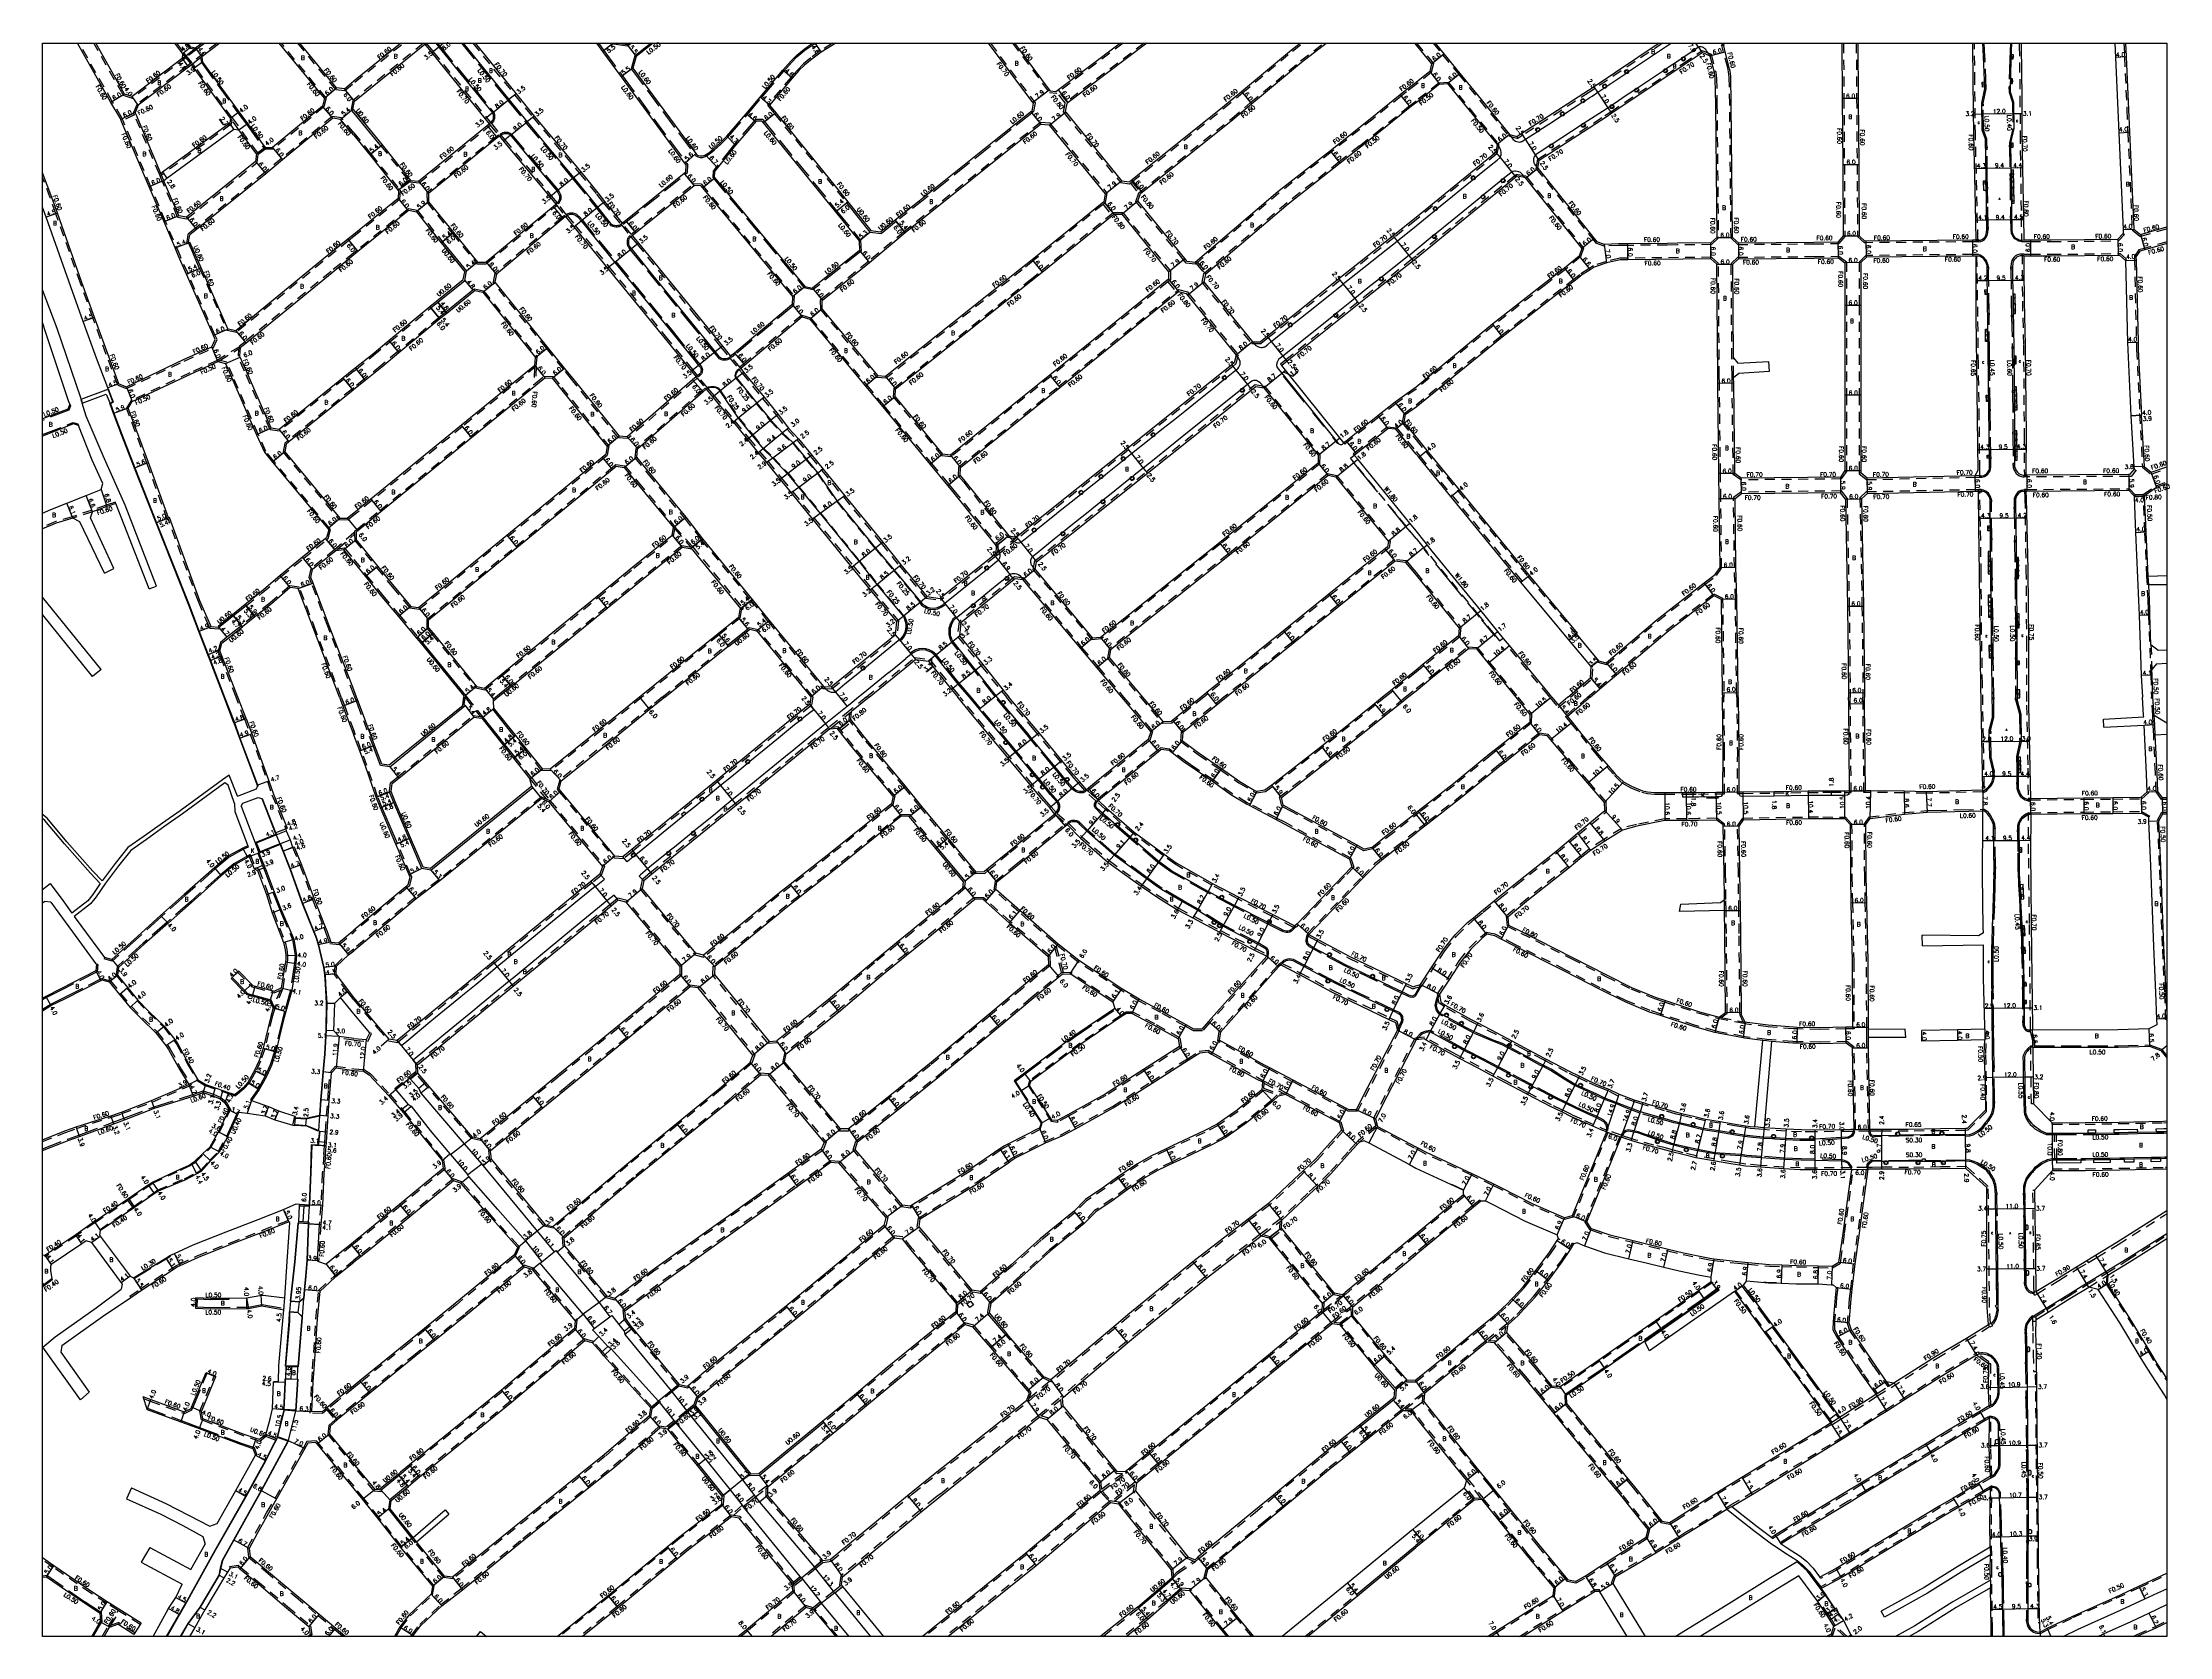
# Model space of a CAD drawing. Header units: metres. Extents: x -2400 to -1599, y -111000 to -110400.
import ezdxf

# ---------------------------------------------------------------- set-up
doc = ezdxf.new("R2010")
doc.units = ezdxf.units.M
doc.header["$LTSCALE"] = 2.5
for name, pattern in [('22320', [2.5, 1.5, -1]), ('22330', [4, 3, -1]), ('51070', [2.5, 1.5, -1])]:
    doc.linetypes.add(name, pattern=pattern)
for name, color, linetype in [('2101000', 7, 'Continuous'), ('2101001', 9, 'Continuous'), ('2102000', 4, 'Continuous'), ('2102001', 8, 'Continuous'), ('2203000', 1, 'Continuous'), ('2211000', 50, 'Continuous'), ('2213000', 3, 'Continuous'), ('2227000', 1, 'Continuous'), ('2231000', 4, 'Continuous'), ('2232000', 120, '22320'), ('2233000', 120, '22330'), ('2233300', 150, '22330'), ('2235000', 4, 'Continuous'), ('2236000', 3, 'Continuous'), ('2236100', 3, 'Continuous'), ('2238000', 3, 'Continuous'), ('2239000', 3, 'Continuous'), ('5107000', 4, '51070'), ('6132000', 60, '61320'), ('6165200', 90, '61300'), ('9107000', 139, 'Continuous'), ('9201100', 215, 'Continuous'), ('9201500', 222, 'Continuous'), ('9201600', 215, 'Continuous'), ('9202100', 82, 'Continuous'), ('9202200', 82, 'Continuous'), ('9203500', 155, 'Continuous'), ('999', 7, 'Continuous')]:
    doc.layers.add(name, color=color, linetype=linetype)
doc.layers.add('9301100', color=1, linetype='Continuous', lineweight=30)
doc.styles.add('Dm_Anotation', font='txt.shx', dxfattribs={"bigfont": 'pscdm.shx'})
doc.linetypes.add('61300', pattern='A,2,-0.75,[1,dmdr.shx,S=0.15,R=0,X=0,Y=0],-0.75', length=3.5)
doc.linetypes.add('61320', pattern='A,0,[3,dmdr.shx,S=0.25,R=0,X=0,Y=0],1.5,[3,dmdr.shx,S=0.25,R=0,X=0,Y=0]', length=1.5)

# ---------------------------------------------------------------- blocks, each defined once
blk = doc.blocks.new('223800')
at = {"color": 0, "linetype": 'Continuous'}
blk.add_circle((0, 0), 0.75, dxfattribs=at)
blk = doc.blocks.new('223900')
blk.add_lwpolyline([(-0.2, -0.4), (-0.4, -0.3), (-0.5, -0.3), (-0.5, -0.2), (-0.4, 0), (-0.5, 0.2), (-0.5, 0.3), (-0.4, 0.3), (-0.2, 0.4), (0, 0.5), (0, 0.5), (0, 0.5), (0.2, 0.4), (0.4, 0.3), (0.5, 0.3), (0.5, 0.2), (0.4, 0), (0.5, -0.2), (0.5, -0.3), (0.4, -0.3), (0.2, -0.4), (0, -0.5), (0, -0.5), (0, -0.5)], close=True)

msp = doc.modelspace()

# ---------------------------------------------------------------- linework, layer by layer
at = {"layer": '2101000'}
for points in [[(-2336.22, -110514.33), (-2334.96, -110511.61), (-2335.61, -110510.09), (-2345.77, -110486.98), (-2348.77, -110480.16), (-2350.07, -110477.1), (-2354.24, -110467.32), (-2359.86, -110454.11), (-2370.21, -110429.44), (-2370.5, -110428.73), (-2370.55, -110428.63), (-2370.66, -110428.37), (-2374.27, -110422.28), (-2386.89, -110400)], [(-2369.11, -110419.23), (-2369.29, -110418.9), (-2379.99, -110400)], [(-2350.25, -110400), (-2347.25, -110403.99), (-2347.46, -110405.77), (-2366.25, -110420.12), (-2369.11, -110419.23)], [(-2342.36, -110401.9), (-2344.12, -110401.5), (-2345.24, -110400)], [(-2339.85, -110400), (-2342.36, -110401.9)], [(-2333.24, -110400), (-2340.05, -110405.17)], [(-2293.85, -110420.73), (-2310.83, -110400)], [(-2289.3, -110416.82), (-2303.08, -110400)], [(-2286.32, -110417.17), (-2282.77, -110414.22), (-2265.14, -110400)], [(-2282.58, -110421.87), (-2256.08, -110400.4)], [(-2256.08, -110400.4), (-2253.45, -110403.65), (-2233.33, -110428.45), (-2231.75, -110430.4)], [(-2237.09, -110400), (-2221.68, -110419), (-2214.83, -110427.42), (-2197.35, -110448.4), (-2190.87, -110456.36), (-2188.34, -110459.57), (-2181.7, -110467.73)], [(-2191.42, -110400), (-2189.16, -110403.09), (-2182.15, -110412.68), (-2157.63, -110446.01)], [(-2179.02, -110400), (-2179.86, -110400.65), (-2183.74, -110400)], [(-2170, -110400), (-2176.51, -110405), (-2177.71, -110409.43)], [(-2150.34, -110442.05), (-2149.09, -110441.22), (-2147.46, -110439.9), (-2144.92, -110437.63), (-2142.33, -110435.03), (-2135.01, -110426.61), (-2129.78, -110420.32), (-2121.18, -110410.2), (-2118.24, -110406.73), (-2115.94, -110404.55), (-2113.21, -110402.27), (-2109.99, -110400)], [(-2101.32, -110400), (-2106.83, -110403.4), (-2110.35, -110406), (-2113.09, -110408.29), (-2115.15, -110410.32), (-2117.68, -110413.18), (-2126.2, -110423.36)], [(-2043.95, -110400), (-2027.22, -110422.27), (-2026.99, -110422.58), (-2027.45, -110425.54)], [(-2033.97, -110400), (-2020.5, -110418.06)], [(-1994.09, -110400), (-2018.37, -110418.28)], [(-1984.12, -110400), (-2014.32, -110422.74)], [(-1990.73, -110452.24), (-1990.29, -110451.88), (-1955.6, -110424.12), (-1948.52, -110418.22), (-1929.63, -110402.46), (-1926.43, -110400)], [(-1986.54, -110456.57), (-1951.79, -110428.76), (-1944.68, -110422.83), (-1925.87, -110407.14), (-1916.6, -110400)], [(-1883.4, -110400), (-1882.78, -110400.74)], [(-1882.78, -110400.74), (-1876.9, -110407.78), (-1877.55, -110410.71)], [(-1875.59, -110400), (-1872.3, -110403.94), (-1866.22, -110411.42), (-1858.23, -110421.25), (-1847.54, -110434.36), (-1844.65, -110435.17)], [(-1791.16, -110400), (-1815.74, -110416.4), (-1817.81, -110417.79), (-1842.94, -110434.06), (-1844.65, -110435.17)], [(-1774.91, -110403.53), (-1775.01, -110403.6), (-1781.79, -110408.17), (-1809.07, -110426.38), (-1811.23, -110427.82), (-1836.42, -110444.14)], [(-1774.91, -110403.53), (-1772.15, -110404.72), (-1770.55, -110410.93), (-1770.22, -110413.47), (-1770.05, -110422.9), (-1769.55, -110473.2)], [(-1766.91, -110401.02), (-1766.7, -110400)], [(-1764.5, -110410.52), (-1764.68, -110409.68), (-1766.34, -110403.22), (-1766.91, -110401.02)], [(-1722.39, -110400), (-1722.24, -110420.83), (-1722.07, -110445.69), (-1721.89, -110472.53), (-1723.78, -110474.85)], [(-1716.39, -110400), (-1716.24, -110420.79), (-1716.07, -110445.65), (-1715.89, -110472.48), (-1713.7, -110474.54)], [(-1671.78, -110474.17), (-1671.97, -110467.45), (-1672.22, -110455.29), (-1672.75, -110434.44), (-1672.96, -110414.71), (-1673.08, -110400)], [(-1654.91, -110400), (-1654.9, -110401.06), (-1654.67, -110420.32), (-1654.6, -110434.18), (-1653.9, -110472.94), (-1653.88, -110474.09)], [(-1619.6, -110400), (-1619.36, -110405.35), (-1618.48, -110425.27), (-1618.1, -110433.71), (-1616.5, -110470.19), (-1616.44, -110471.61), (-1618.48, -110473.81)], [(-1615.59, -110400), (-1615.36, -110405.18), (-1614.49, -110424.92), (-1614.11, -110433.53), (-1612.5, -110470.02), (-1609.92, -110472.07), (-1600, -110469.19)], [(-2343.93, -110408.13), (-2345.06, -110408.97), (-2363.93, -110423.38), (-2365.08, -110426.15)], [(-2329.24, -110428.27), (-2342.85, -110409.44), (-2343.93, -110408.13)], [(-2340.05, -110405.17), (-2339.7, -110407.14), (-2326.02, -110425.9), (-2322.83, -110430.23), (-2316.2, -110439.23), (-2316.18, -110439.28), (-2313.42, -110439.3)], [(-2177.71, -110409.43), (-2154.04, -110441.49), (-2153.62, -110441.97), (-2153.06, -110442.23), (-2152.27, -110442.42), (-2151.52, -110442.41), (-2150.94, -110442.25), (-2150.34, -110442.05)], [(-1877.55, -110410.71), (-1882.78, -110414.78)], [(-1763.55, -110473.14), (-1764.05, -110422.85), (-1764.24, -110412.46), (-1764.5, -110410.52)], [(-2286.32, -110417.17), (-2289.3, -110416.82)], [(-2018.37, -110418.28), (-2020.5, -110418.06)], [(-1882.78, -110414.78), (-1886.69, -110417.83), (-1888.72, -110419.46), (-1899.46, -110428.08), (-1915, -110440.47), (-1934.78, -110455.94), (-1965.97, -110482.52), (-1968.95, -110482.18)], [(-1873.87, -110415.45), (-1882.78, -110422.39)], [(-1873.87, -110415.45), (-1870.87, -110415.21), (-1862.86, -110425.08), (-1852.19, -110438.15), (-1852.69, -110441.11)], [(-2355.46, -110449.1), (-2364.79, -110426.86), (-2365.08, -110426.15)], [(-2293.85, -110420.73), (-2294.54, -110423.65), (-2313.42, -110439.3)], [(-2272.61, -110438.66), (-2282.77, -110426.21), (-2283.62, -110425.2), (-2283.16, -110424.81), (-2282.58, -110421.87)], [(-2126.2, -110423.36), (-2123.88, -110426.23), (-2096.76, -110459.7)], [(-2027.45, -110425.54), (-2027.81, -110425.83), (-2069.84, -110459.46), (-2078.86, -110466.68)], [(-2014.32, -110422.74), (-2014.95, -110425.67), (-2014.66, -110426.02), (-1993.7, -110451.78)], [(-1882.78, -110422.39), (-1882.96, -110422.53), (-1884.97, -110424.14), (-1895.69, -110432.75), (-1903.64, -110439.09), (-1911.3, -110445.19), (-1930.95, -110460.57), (-1961.92, -110486.94), (-1962.11, -110487.1), (-1962.72, -110489.83)], [(-2329.24, -110428.27), (-2329.53, -110430.15), (-2354.8, -110448.62), (-2355.46, -110449.1)], [(-2354.34, -110451.76), (-2353.14, -110450.87), (-2327.93, -110432.32)], [(-2282.77, -110434.64), (-2287.74, -110428.68), (-2290.71, -110428.27), (-2309.59, -110443.92), (-2315.96, -110449.2), (-2342.01, -110470.15), (-2344.57, -110472.21)], [(-2327.93, -110432.32), (-2326.05, -110432.61)], [(-2319.43, -110441.61), (-2326.05, -110432.61)], [(-2282.77, -110434.64), (-2276.8, -110442.06), (-2266.06, -110455.43), (-2265.98, -110455.53), (-2266.12, -110458.52)], [(-2258.41, -110451.98), (-2232.53, -110431.03), (-2231.75, -110430.4)], [(-2227.96, -110435.05), (-2228.75, -110435.69), (-2254.63, -110456.64)], [(-2227.96, -110435.05), (-2226.47, -110436.88), (-2208.99, -110457.86), (-2206.72, -110460.58)], [(-2131.27, -110429.31), (-2139.01, -110438.36), (-2146.89, -110448.36)], [(-2129.09, -110429.33), (-2131.27, -110429.31)], [(-2129.09, -110429.33), (-2101.43, -110463.47)], [(-2024.04, -110430.5), (-2075.09, -110471.35), (-2088.61, -110482.68), (-2106.3, -110496.9), (-2106.53, -110497.08)], [(-2024.04, -110430.5), (-2021.04, -110430.7), (-2020.79, -110431.01), (-1999.82, -110456.77)], [(-2319.43, -110441.61), (-2319.79, -110444.58), (-2345.76, -110465.47), (-2348.72, -110464.97)], [(-2272.61, -110438.66), (-2272.14, -110438.29)], [(-2272.14, -110438.29), (-2261.39, -110451.66), (-2258.41, -110451.98)], [(-1852.69, -110441.11), (-1882.78, -110465.57)], [(-2371.22, -110528.27), (-2375.45, -110517.02), (-2380.43, -110503.23), (-2385.17, -110490.15), (-2394.41, -110464.02), (-2396.52, -110458.06), (-2400, -110448.83)], [(-2348.72, -110464.97), (-2354.08, -110452.4), (-2354.34, -110451.76)], [(-2181.7, -110467.73), (-2157.76, -110448.38)], [(-2157.76, -110448.38), (-2157.63, -110446.01)], [(-2146.89, -110448.36), (-2147.03, -110450.46)], [(-2147.03, -110450.46), (-2112.99, -110491.57), (-2110.06, -110492.22)], [(-1993.7, -110451.78), (-1990.73, -110452.24)], [(-1844.71, -110450.08), (-1845.16, -110450.45), (-1882.78, -110481.04)], [(-1841.75, -110450.58), (-1844.71, -110450.08)], [(-1841.75, -110450.58), (-1841.53, -110450.86), (-1820.33, -110477.32)], [(-1836.84, -110447.11), (-1836.42, -110444.14)], [(-1836.84, -110447.11), (-1815.64, -110473.56), (-1814.65, -110474.8)], [(-2266.12, -110458.52), (-2282.77, -110472.03)], [(-2254.63, -110456.64), (-2254.61, -110459.74), (-2245.18, -110471.34), (-2236.14, -110482.44)], [(-2177.91, -110472.38), (-2154.63, -110453.57)], [(-2152.14, -110453.69), (-2154.63, -110453.57)], [(-2152.14, -110453.69), (-2117.61, -110495.39), (-2117.74, -110498.39)], [(-2096.76, -110459.7), (-2097.23, -110460.07)], [(-2097.23, -110460.07), (-2088.4, -110471.13), (-2084.11, -110471.62)], [(-1999.82, -110456.77), (-2000.39, -110459.71), (-2027.35, -110481.55), (-2031.41, -110484.83), (-2082.5, -110525.51), (-2085.49, -110525.29)], [(-1987.48, -110459.41), (-1986.54, -110456.57)], [(-1968.95, -110482.18), (-1969.85, -110481.07), (-1987.48, -110459.41)], [(-2375.26, -110530.31), (-2375.43, -110529.84), (-2379.67, -110518.58), (-2384.67, -110504.76), (-2389.4, -110491.68), (-2398.65, -110465.53), (-2400, -110461.71)], [(-2262.04, -110462.93), (-2262.34, -110463.18), (-2281.22, -110478.49), (-2282.77, -110479.75)], [(-2262.04, -110462.93), (-2259.19, -110463.46), (-2249.83, -110475.12), (-2249.37, -110474.74), (-2240.34, -110485.84), (-2240.31, -110485.88)], [(-2236.14, -110482.44), (-2233.14, -110482.47), (-2232.93, -110482.3), (-2207.74, -110461.43), (-2206.72, -110460.58)], [(-2203.01, -110465.3), (-2203.91, -110466.05), (-2229.1, -110486.92), (-2229.71, -110489.86)], [(-2203.01, -110465.3), (-2199.93, -110469.09), (-2187.19, -110484.74), (-2166.01, -110510.75), (-2155.61, -110523.52), (-2153.87, -110525.66)], [(-2101.43, -110463.47), (-2092.52, -110474.47), (-2092.37, -110478)], [(-2078.86, -110466.68), (-2078.48, -110467.15), (-2084.11, -110471.62)], [(-2078.96, -110533.13), (-2078.76, -110530.2), (-2027.65, -110489.51), (-2023.57, -110486.21), (-1996.61, -110464.38), (-1993.61, -110464.4)], [(-1993.61, -110464.4), (-1975.98, -110486.06)], [(-1882.78, -110465.57), (-1891.39, -110472.57), (-1907.02, -110484.92), (-1911.78, -110488.73), (-1938.83, -110510.41), (-1941.33, -110512.42)], [(-2330.11, -110507.7), (-2330.2, -110507.5), (-2340.28, -110484.56), (-2340.83, -110484.81), (-2343.82, -110477.99), (-2345.03, -110475.18), (-2344.85, -110474.05), (-2344.57, -110472.21)], [(-2282.77, -110472.03), (-2285, -110473.83), (-2294.77, -110481.75), (-2327.16, -110508.26), (-2330.11, -110507.7)], [(-2177.91, -110472.38), (-2175.56, -110475.27), (-2154.4, -110501.25), (-2143.98, -110514.04), (-2140.87, -110517.87)], [(-1769.55, -110473.2), (-1771.76, -110475.23), (-1784.36, -110475.35), (-1788.24, -110475.39), (-1803.04, -110475.54), (-1806.5, -110475.57), (-1811.83, -110475.81), (-1814.65, -110474.8)], [(-1763.55, -110473.14), (-1761.34, -110475.16), (-1732.95, -110474.95), (-1723.78, -110474.85)], [(-1671.78, -110474.17), (-1673.23, -110474.18), (-1713.23, -110474.53), (-1713.7, -110474.54)], [(-1653.88, -110474.09), (-1651.39, -110474.1), (-1643.6, -110474.1), (-1618.48, -110473.81)], [(-1600, -110475.44), (-1608.37, -110477.87), (-1610.2, -110478.36)], [(-2282.77, -110479.75), (-2290.98, -110486.41), (-2323.37, -110512.91), (-2325.56, -110514.7), (-2325.77, -110517.7)], [(-2092.37, -110478), (-2110.06, -110492.22)], [(-1882.78, -110481.04), (-1883.86, -110481.92), (-1899.28, -110494.09), (-1904.28, -110498.1), (-1931.32, -110519.77), (-1933.36, -110521.41)], [(-1820.33, -110477.32), (-1821.32, -110480.14), (-1826.89, -110484.75), (-1834.39, -110490.52), (-1854, -110505.85), (-1882.78, -110529.52)], [(-1882.78, -110548.4), (-1878.67, -110553.42), (-1866.56, -110568.21), (-1840.21, -110600.41), (-1822.13, -110622.11), (-1822.52, -110622.43), (-1814.1, -110632.54), (-1811.2, -110633.31), (-1792.01, -110617.03), (-1774.27, -110603.27), (-1770.08, -110600.02), (-1768.28, -110597.5), (-1768.6, -110571.61), (-1768.71, -110562.07), (-1769.13, -110528.11), (-1769.17, -110525.32), (-1769.48, -110483.24)], [(-1769.48, -110483.24), (-1771.7, -110481.23), (-1802.98, -110481.54), (-1805.94, -110481.57), (-1810.92, -110482.75), (-1815.71, -110484.34), (-1817.19, -110485.29), (-1820.79, -110487.62)], [(-1763.48, -110483.22), (-1761.3, -110481.16), (-1732.79, -110480.95), (-1723.72, -110480.85)], [(-1763.22, -110518.52), (-1763.48, -110483.22)], [(-1723.72, -110480.85), (-1721.31, -110482.65), (-1721.29, -110498.63), (-1721.24, -110532.58), (-1721.24, -110560.96)], [(-1713.17, -110480.53), (-1715.31, -110482.64), (-1715.29, -110498.63), (-1715.24, -110532.58), (-1715.24, -110560.96), (-1715.24, -110561.72)], [(-1671.84, -110480.17), (-1673.18, -110480.18), (-1713.17, -110480.53)], [(-1672.24, -110562.73), (-1671.08, -110560.76), (-1671.29, -110541.36), (-1671.6, -110521.01), (-1671.83, -110502.98), (-1671.84, -110480.17)], [(-1653.94, -110480.09), (-1651.39, -110480.1), (-1643.57, -110480.1), (-1618.41, -110479.81), (-1617.87, -110479.8)], [(-1653.94, -110480.09), (-1653.83, -110485.42), (-1653.73, -110497.15), (-1653.32, -110513.73), (-1653.05, -110547.97), (-1653.09, -110560.44), (-1653.07, -110562.68)], [(-1617.87, -110479.8), (-1615.62, -110481.79), (-1614.88, -110512.67), (-1613.56, -110540.33), (-1612.4, -110559.57), (-1612.35, -110560.38)], [(-1610.2, -110478.36), (-1611.65, -110480.4), (-1611.62, -110481.69), (-1610.88, -110512.57), (-1610.81, -110515.31), (-1609.57, -110540.11), (-1609.67, -110540.12), (-1608.6, -110559.36)], [(-2282.77, -110522.75), (-2282.21, -110522.3), (-2275.87, -110517.19), (-2269.6, -110511.99), (-2254.12, -110499.18), (-2253.75, -110499.65), (-2251.16, -110497.54), (-2241.01, -110489.31), (-2240.31, -110485.88)], [(-2179.8, -110548.29), (-2182.78, -110548.04), (-2200.29, -110526.18), (-2203.39, -110522.35), (-2209.67, -110514.6), (-2229.59, -110490), (-2229.71, -110489.86)], [(-1975.98, -110486.06), (-1975.93, -110488.86), (-2020.7, -110524.98), (-2058.11, -110555.17), (-2061.08, -110554.77)], [(-1962.72, -110489.83), (-1944.33, -110512.41), (-1941.33, -110512.42)], [(-1882.78, -110536.92), (-1850.31, -110510.58), (-1830.7, -110495.25), (-1823.23, -110489.5), (-1820.79, -110487.62)], [(-2237.57, -110492.69), (-2238, -110493.04), (-2248.15, -110501.27), (-2247.77, -110501.74), (-2250.35, -110503.85), (-2265.77, -110516.62), (-2272.24, -110521.97), (-2278.45, -110526.97), (-2282.77, -110530.46)], [(-2237.57, -110492.69), (-2237.19, -110493.16), (-2234.25, -110493.78)], [(-2234.25, -110493.78), (-2214.33, -110518.38)], [(-2117.74, -110498.39), (-2117.88, -110498.5), (-2139.46, -110516.68), (-2140.87, -110517.87)], [(-2106.53, -110497.08), (-2106.5, -110500.08), (-2085.49, -110525.29)], [(-2054.42, -110562.84), (-2054.34, -110559.84), (-2016.93, -110529.65), (-1972.17, -110493.53), (-1969.27, -110494.3)], [(-1969.27, -110494.3), (-1968.84, -110494.82), (-1950.53, -110517.46), (-1951.24, -110520.38)], [(-2113.98, -110503.07), (-2135.59, -110521.27), (-2137.08, -110522.52)], [(-2113.98, -110503.07), (-2111.11, -110503.92), (-2090.1, -110529.14), (-2083.59, -110536.95), (-2065.71, -110558.6), (-2059.05, -110566.66), (-2057.32, -110568.76), (-2040.84, -110589.27), (-2041.02, -110592.26)], [(-2371.22, -110528.27), (-2368.43, -110529.37), (-2346.86, -110519.14), (-2336.22, -110514.33)], [(-2367.79, -110537.39), (-2366.22, -110534.95), (-2344.34, -110524.58), (-2333.96, -110519.88)], [(-2333.96, -110519.88), (-2331.05, -110520.59), (-2328.78, -110525.81), (-2319.39, -110547.46), (-2316.44, -110554.04), (-2313.38, -110557.72), (-2292.62, -110582.77), (-2292.17, -110583.32), (-2293.02, -110586.19)], [(-2282.77, -110522.75), (-2286.82, -110526.02), (-2310.95, -110545.45), (-2313.92, -110545), (-2323.34, -110523.27), (-2325.55, -110518.2), (-2325.77, -110517.7)], [(-2214.65, -110521.36), (-2242.22, -110543.88), (-2276.36, -110571.76), (-2282.78, -110577)], [(-2214.65, -110521.36), (-2214.33, -110518.38)], [(-2137.08, -110522.52), (-2136.02, -110523.83), (-2128.29, -110533.31), (-2123.02, -110539.78), (-2119.1, -110544.91), (-2115.29, -110548.99), (-2110.27, -110555.17), (-2106, -110560.43), (-2097.87, -110570.43), (-2083.58, -110587.93), (-2076.79, -110596.39), (-2066.94, -110608.3), (-2062, -110609.09)], [(-1951.24, -110520.38), (-1952.19, -110521.14), (-1967.32, -110533.28), (-1991.44, -110552.57), (-2019.34, -110574.87), (-2033.2, -110585.99)], [(-1909.93, -110550.51), (-1911.47, -110548.6), (-1931.96, -110523.14), (-1933.36, -110521.41)], [(-2282.77, -110530.46), (-2283.06, -110530.69), (-2307.19, -110550.13), (-2308.2, -110550.94), (-2308.76, -110553.89), (-2288.1, -110578.83)], [(-2281.95, -110584.07), (-2281.3, -110583.55), (-2272.56, -110576.41), (-2238.42, -110548.53), (-2210.85, -110526.01), (-2208.05, -110526.13)], [(-2208.05, -110526.13), (-2204.94, -110529.97), (-2187.43, -110551.84), (-2187.92, -110554.8)], [(-2153.87, -110525.66), (-2155.18, -110526.8), (-2179.8, -110548.29)], [(-2150.08, -110530.32), (-2151.23, -110531.32), (-2175.85, -110552.81), (-2176.03, -110552.97)], [(-2150.08, -110530.32), (-2147.61, -110533.27), (-2139.85, -110542.72), (-2134.57, -110549.19), (-2130.53, -110554.22), (-2127.33, -110557.95), (-2122.21, -110564.25), (-2118.03, -110569.38), (-2110.06, -110579.18), (-2095.19, -110597.42), (-2088.33, -110605.82), (-2078.42, -110617.79), (-2078.91, -110622.77)], [(-2026.18, -110598.21), (-2025.69, -110595.35), (-2011.93, -110584.31), (-1983.95, -110561.94), (-1959.82, -110542.65), (-1944.68, -110530.5), (-1943.1, -110529.23)], [(-1943.1, -110529.23), (-1940.14, -110529.73), (-1919.65, -110555.18)], [(-1882.78, -110529.52), (-1890.58, -110535.17), (-1897.13, -110540.34), (-1909.06, -110549.82), (-1909.93, -110550.51)], [(-1762.71, -110561.99), (-1763.13, -110528.04), (-1763.16, -110526.04)], [(-2389.72, -110535.89), (-2390.47, -110537.75), (-2400, -110541.5)], [(-2331.59, -110646.29), (-2336.24, -110634.16), (-2336.91, -110632.42), (-2337.73, -110630.32), (-2341.11, -110621.59), (-2344.97, -110611.61), (-2357.26, -110580.61), (-2365.35, -110560), (-2370.18, -110547.69), (-2373.32, -110539.43), (-2374.68, -110535.51), (-2374.62, -110535.49)], [(-2333.55, -110620.08), (-2336.54, -110619.82), (-2336.8, -110619.2), (-2340.74, -110610.05), (-2352.24, -110578.62), (-2352.61, -110578.77), (-2360.13, -110557.95), (-2364.53, -110546.06), (-2367.79, -110537.39)], [(-2078.96, -110533.13), (-2061.08, -110554.77)], [(-1886.85, -110539.87), (-1887.34, -110542.83), (-1882.78, -110548.4)], [(-1886.85, -110539.87), (-1882.78, -110536.92)], [(-2386.5, -110543.97), (-2388.4, -110543.38), (-2400, -110547.95)], [(-1906.05, -110555.09), (-1905.32, -110554.52), (-1893.4, -110545.04)], [(-1882.78, -110554.71), (-1890.42, -110545.38), (-1890.44, -110545.36), (-1893.4, -110545.04)], [(-2261.37, -110612.08), (-2258.4, -110612.5), (-2225.16, -110585.29), (-2189.28, -110555.91), (-2187.92, -110554.8)], [(-2176.03, -110552.97), (-2176.33, -110555.95), (-2171.49, -110561.88), (-2157.8, -110578.5), (-2151.48, -110586.58), (-2132.8, -110609.46), (-2126.33, -110617.38), (-2105.96, -110642.29)], [(-1919.65, -110555.18), (-1919.66, -110558.18), (-1956.8, -110588.11), (-2001.58, -110623.75), (-2004.56, -110624.05)], [(-1882.78, -110583.63), (-1885.06, -110580.78), (-1904.74, -110556.7), (-1906.05, -110555.09)], [(-1825.58, -110646.3), (-1817.02, -110639.04), (-1816.79, -110634.78), (-1825.2, -110624.67), (-1843.3, -110602.95), (-1869.66, -110570.75), (-1881.77, -110555.95), (-1882.78, -110554.71)], [(-2254.61, -110620.14), (-2254.6, -110617.14), (-2221.36, -110589.93), (-2185.47, -110560.55), (-2183.94, -110559.29)], [(-2183.94, -110559.29), (-2180.98, -110559.75), (-2176.16, -110565.65), (-2162.43, -110582.32)], [(-2054.42, -110562.84), (-2052.65, -110564.98), (-2036.16, -110585.51), (-2033.2, -110585.99)], [(-1912.95, -110563.41), (-1915.9, -110562.85), (-1953.06, -110592.81), (-1997.84, -110628.44), (-1998.37, -110631.39)], [(-1912.95, -110563.41), (-1893.09, -110587.7)], [(-1721.24, -110560.96), (-1722.98, -110563.4), (-1760.27, -110563.74), (-1762.71, -110561.99)], [(-1715.24, -110561.72), (-1712.93, -110563.63), (-1672.24, -110562.73)], [(-1612.35, -110560.38), (-1614.06, -110562.47), (-1614.37, -110562.47), (-1652.73, -110562.68), (-1653.07, -110562.68)], [(-1608.6, -110559.36), (-1605.87, -110561.55), (-1600, -110559.49)], [(-2400, -110576.96), (-2396.84, -110575.6), (-2390.86, -110573.21), (-2383.59, -110570.3), (-2377.93, -110568.04), (-2377.28, -110565.85)], [(-1721.04, -110571.66), (-1722.9, -110569.3), (-1760.2, -110569.74), (-1762.6, -110571.53)], [(-1761.42, -110646.3), (-1761.45, -110644.51), (-1761.9, -110609.26), (-1762.28, -110597.31), (-1762.6, -110571.53)], [(-1721.04, -110571.66), (-1720.23, -110612.05), (-1719.88, -110644.6), (-1719.86, -110646.3)], [(-1715.04, -110571.53), (-1712.81, -110569.53), (-1672.11, -110568.73), (-1670.92, -110568.71)], [(-1715.04, -110571.53), (-1714.23, -110611.98), (-1713.88, -110644.53), (-1713.86, -110646.3)], [(-1669.38, -110681.31), (-1669.68, -110661.68), (-1670.04, -110641.45), (-1670.38, -110621.88), (-1670.53, -110599.74), (-1670.81, -110582.02), (-1670.92, -110569.03), (-1670.92, -110568.71)], [(-1653.07, -110568.68), (-1652.7, -110568.68), (-1614.34, -110568.37), (-1612.72, -110570.13), (-1612.37, -110570.5)], [(-1653.07, -110568.68), (-1652.96, -110571.48), (-1652.34, -110598.14), (-1652.14, -110625.34), (-1652.09, -110649.3), (-1651.65, -110673.03), (-1651.32, -110684.37)], [(-1612.37, -110570.5), (-1612.35, -110570.92), (-1611.78, -110584.21), (-1610.68, -110609.82), (-1610.45, -110615.37), (-1609.64, -110638.15), (-1609.21, -110646.3)], [(-1608.38, -110570.33), (-1603.89, -110567.21), (-1600, -110565.85)], [(-1607.01, -110600.69), (-1607.79, -110584.03), (-1608.38, -110570.33)], [(-2388.6, -110578.87), (-2394.82, -110580.71), (-2400, -110582.86)], [(-2372.39, -110573.38), (-2375.79, -110574.49), (-2381.14, -110576.43)], [(-2288.1, -110578.83), (-2285.1, -110578.9)], [(-2282.78, -110577), (-2285.1, -110578.9)], [(-2293.02, -110586.19), (-2293.39, -110586.49), (-2302.13, -110593.57), (-2310.56, -110600.39), (-2317.68, -110606.54), (-2323.72, -110611.4)], [(-2281.95, -110584.07), (-2281.84, -110587.07), (-2273.75, -110597.06), (-2267.74, -110604.49), (-2261.37, -110612.08)], [(-2236.54, -110642.2), (-2233.6, -110642.82), (-2227.27, -110637.68), (-2206.39, -110620.71), (-2191.15, -110608.22), (-2177.65, -110597.17), (-2162.88, -110585.28), (-2162.43, -110582.32)], [(-1893.09, -110587.7), (-1893.47, -110589.67)], [(-1831.61, -110646.3), (-1832.42, -110645.32), (-1847.62, -110626.87), (-1849.81, -110624.18), (-1852, -110621.52), (-1858.36, -110613.58), (-1876.64, -110591.24), (-1879.36, -110587.92), (-1882.78, -110583.63)], [(-2289.58, -110591.12), (-2298.34, -110598.23)], [(-2286.6, -110590.73), (-2289.58, -110591.12)], [(-2282.78, -110595.38), (-2286.53, -110590.82), (-2286.6, -110590.73)], [(-2282.78, -110595.38), (-2278.42, -110600.83), (-2272.33, -110608.35), (-2265.96, -110615.94), (-2259.2, -110624), (-2257.47, -110626.06), (-2257.01, -110625.67), (-2240.72, -110645.6), (-2240.82, -110646.29)], [(-2156.15, -110590.35), (-2159.12, -110589.96), (-2173.84, -110601.8), (-2187.35, -110612.87), (-2202.64, -110625.39), (-2223.57, -110642.4), (-2223.94, -110641.93), (-2229.31, -110646.29)], [(-2137.45, -110613.26), (-2136.98, -110612.88), (-2155.68, -110589.97), (-2156.15, -110590.35)], [(-2041.02, -110592.26), (-2041.57, -110592.7), (-2061.75, -110608.89), (-2062, -110609.09)], [(-1893.47, -110589.67), (-1915.55, -110607.48), (-1932.71, -110621.31), (-1961.53, -110644.55), (-1963.69, -110646.3)], [(-1890.63, -110595.09), (-1911.79, -110612.15), (-1928.94, -110625.99), (-1954.13, -110646.3)], [(-1886.7, -110595.52), (-1890.63, -110595.09)], [(-1886.7, -110595.52), (-1884.77, -110597.88), (-1882.78, -110600.31)], [(-2298.93, -110601.17), (-2298.34, -110598.23)], [(-2282.78, -110643.57), (-2292.01, -110619.36), (-2298.12, -110603.31), (-2298.93, -110601.17)], [(-2030.78, -110602.05), (-2033.76, -110601.69), (-2034.13, -110601.99), (-2054.2, -110618.22)], [(-2030.78, -110602.05), (-2009.15, -110627.92), (-2002.96, -110635.26), (-1993.65, -110646.3)], [(-2026.18, -110598.21), (-2004.56, -110624.05)], [(-1882.78, -110600.31), (-1866.49, -110620.23)], [(-1606, -110626.46), (-1606.45, -110615.27), (-1606.49, -110613.53), (-1606.59, -110609.65), (-1606.85, -110603.96)], [(-2306.73, -110605.01), (-2313.84, -110611.15), (-2320.01, -110615.99), (-2324.72, -110619.83), (-2325.1, -110619.36), (-2330.58, -110623.73), (-2332.95, -110625.62), (-2333.81, -110628.8)], [(-2323.34, -110611.86), (-2328.04, -110615.7), (-2333.55, -110620.08)], [(-2323.72, -110611.4), (-2323.34, -110611.86)], [(-2288.16, -110646.29), (-2297.62, -110621.46), (-2303.75, -110605.38), (-2306.73, -110605.01)], [(-1817.23, -110646.3), (-1813.53, -110643.16), (-1807.32, -110637.89), (-1788.22, -110621.69), (-1770.59, -110608.01), (-1767.9, -110609.34), (-1767.44, -110644.59), (-1767.42, -110646.3)], [(-2254.61, -110620.14), (-2252.88, -110622.2), (-2236.54, -110642.2)], [(-2137.45, -110613.26), (-2137.97, -110616.21), (-2145.61, -110622.39), (-2173.96, -110645.28), (-2175.22, -110646.29)], [(-2165.67, -110646.29), (-2141.79, -110627.02), (-2142.05, -110626.71), (-2134.45, -110620.57), (-2133.84, -110620.07)], [(-2133.84, -110620.07), (-2130.51, -110620.79)], [(-2054.2, -110618.22), (-2054.74, -110623.19), (-2045.93, -110634.03), (-2038.27, -110643.61), (-2036.13, -110646.3)], [(-1866.49, -110620.23), (-1866.81, -110623.21), (-1880.16, -110634), (-1882.78, -110636.11)], [(-2110.61, -110646.09), (-2130.98, -110621.17), (-2130.51, -110620.79)], [(-2105.96, -110642.29), (-2102.96, -110642.41), (-2078.91, -110622.77)], [(-1882.78, -110643.83), (-1876.39, -110638.66), (-1863.04, -110627.88), (-1860.05, -110628.11)], [(-1860.05, -110628.11), (-1855.65, -110633.48), (-1845.18, -110646.3)], [(-2326.45, -110646.29), (-2332.44, -110630.7), (-2333, -110630.91), (-2333.81, -110628.8)], [(-2088.75, -110646.29), (-2071.32, -110632.07), (-2066.37, -110632.66), (-2057.7, -110643.33), (-2055.29, -110646.3)], [(-1998.37, -110631.39), (-1985.81, -110646.3)], [(-1882.78, -110636.11), (-1891.92, -110643.49), (-1895.39, -110646.3)], [(-1605.32, -110646.3), (-1605.55, -110637.98), (-1605.63, -110635.84)], [(-2281.74, -110646.29), (-2282.78, -110643.57)], [(-1885.85, -110646.3), (-1882.78, -110643.83)], [(-2327.91, -110655.88), (-2331.59, -110646.29)], [(-2323.38, -110654.28), (-2326.45, -110646.29)], [(-2288.16, -110646.29), (-2286.88, -110649.66), (-2282.78, -110660.55)], [(-2269.24, -110672.56), (-2272.7, -110672.02), (-2275.5, -110664.59), (-2274.94, -110664.38), (-2279.89, -110651.13), (-2281.27, -110647.52), (-2281.74, -110646.29)], [(-2269.24, -110672.56), (-2268.77, -110672.18), (-2240.81, -110649.44), (-2241.19, -110648.97), (-2240.84, -110646.43), (-2240.82, -110646.29)], [(-2175.22, -110646.29), (-2189.74, -110658.1), (-2208.78, -110673.38), (-2211.78, -110673.26), (-2217.84, -110665.66), (-2221.77, -110660.73), (-2222.24, -110661.11), (-2230.46, -110650.79), (-2230, -110650.41), (-2230.15, -110647.75), (-2230.2, -110647.02)], [(-2229.31, -110646.29), (-2230.2, -110647.02)], [(-2110.63, -110646.29), (-2111.11, -110648.95), (-2124.46, -110659.82), (-2146.24, -110677.62), (-2178.14, -110703.68), (-2181.48, -110706.41), (-2184.47, -110706.21), (-2204.8, -110681.72), (-2205.48, -110680.89), (-2204.69, -110677.79), (-2185.98, -110662.78)], [(-2165.67, -110646.29), (-2170.19, -110649.95), (-2185.98, -110662.78)], [(-2110.63, -110646.29), (-2110.61, -110646.09)], [(-2048.38, -110712.17), (-2058.99, -110699.37), (-2068.92, -110687.39), (-2075.01, -110679.79), (-2090.45, -110661.3), (-2095.63, -110654.69), (-2095.38, -110651.7)], [(-2088.75, -110646.29), (-2095.38, -110651.7)], [(-2018.75, -110690.27), (-2020.73, -110687.97), (-2023.19, -110685.13), (-2027.71, -110679.65), (-2036.31, -110669.22), (-2037.76, -110667.46), (-2049.83, -110653.02), (-2055.29, -110646.3)], [(-2006.84, -110681.11), (-2009.38, -110678.17), (-2011.72, -110675.47), (-2016.14, -110670.11), (-2024.73, -110659.68), (-2026.15, -110657.94), (-2036.13, -110646.3)], [(-1993.65, -110646.3), (-1982.64, -110659.36)], [(-1985.81, -110646.3), (-1978, -110655.55)], [(-1963.69, -110646.3), (-1974.39, -110654.93), (-1975, -110655.42), (-1978, -110655.55)], [(-1954.13, -110646.3), (-1970.62, -110659.6), (-1970.86, -110662.59), (-1966.34, -110666.04), (-1964.45, -110667.38), (-1956.03, -110673.09), (-1949.17, -110678.07), (-1943.69, -110681.28), (-1942.71, -110681.8)], [(-1895.39, -110646.3), (-1898.4, -110648.73), (-1918.42, -110664.8), (-1937.1, -110679.4), (-1939.75, -110681.33), (-1942.71, -110681.8)], [(-1899.36, -110702.84), (-1902.3, -110703.47), (-1904.99, -110702.01), (-1929.4, -110688.77), (-1932.81, -110686.98), (-1933.48, -110684.06), (-1914.8, -110669.46), (-1894.7, -110653.32), (-1888.15, -110648.16), (-1885.85, -110646.3)], [(-1845.18, -110646.3), (-1839.87, -110652.78), (-1839.96, -110655.78)], [(-1831.61, -110646.3), (-1829.14, -110649.32)], [(-1825.58, -110646.3), (-1829.14, -110649.32)], [(-1825.72, -110653.5), (-1824.03, -110655.69), (-1820.29, -110660.29), (-1814.62, -110667.25), (-1810.41, -110672.08), (-1807.63, -110675.34), (-1804.67, -110678.21), (-1801.68, -110679.81), (-1797.53, -110681.49), (-1795.57, -110681.92), (-1792.91, -110682.18), (-1789.09, -110682.17), (-1782.3, -110682.17), (-1781.07, -110682.16), (-1776.45, -110682.16), (-1769.7, -110682.06), (-1767.22, -110682.02), (-1767.16, -110666.91), (-1767.42, -110646.3)], [(-1817.23, -110646.3), (-1825.72, -110653.5)], [(-1761.42, -110646.3), (-1761.16, -110666.88), (-1761.22, -110681.94), (-1760.2, -110681.92), (-1759.57, -110681.91), (-1747.89, -110681.74), (-1735.14, -110681.56), (-1729.6, -110681.49), (-1726.36, -110681.49), (-1721.28, -110681.51), (-1719.49, -110681.52), (-1719.84, -110648.74), (-1719.86, -110646.3)], [(-1669.38, -110681.31), (-1690.66, -110681.88), (-1698.97, -110681.72), (-1711.49, -110681.54), (-1713.49, -110681.53), (-1713.84, -110648.67), (-1713.86, -110646.3)], [(-1608.74, -110653.69), (-1608.76, -110653.22), (-1609.21, -110646.3)], [(-1604.76, -110653.07), (-1604.76, -110653.02), (-1605.32, -110646.3)], [(-2327.91, -110655.88), (-2325.84, -110661.71), (-2319.13, -110679.38), (-2319, -110679.79)], [(-2323.38, -110654.28), (-2321.2, -110660.12), (-2314.72, -110677.76), (-2313.03, -110682.8), (-2307.88, -110695.59), (-2308.44, -110695.81), (-2308.21, -110696.62), (-2306.81, -110700.01), (-2305.82, -110702.8), (-2305.26, -110702.58), (-2302.49, -110709.36), (-2297.72, -110722.22), (-2293.57, -110732.82), (-2292.87, -110734.58), (-2291.41, -110738.53), (-2288.51, -110738.77), (-2282.78, -110733.99)], [(-2268.77, -110681.78), (-2268.37, -110678.81), (-2265.83, -110676.75), (-2237.58, -110653.76)], [(-2237.58, -110653.76), (-2234.62, -110654.24), (-2234.16, -110653.86), (-2225.99, -110664.1), (-2222.2, -110668.86)], [(-2103.59, -110658.3), (-2116.87, -110669.11), (-2138.66, -110686.92), (-2170.61, -110712.9), (-2173.58, -110715.45)], [(-2079.69, -110683.54), (-2095.11, -110665.09), (-2100.35, -110658.39), (-2100.6, -110658.08), (-2103.59, -110658.3)], [(-1982.64, -110659.36), (-1983.58, -110662.21)], [(-1839.96, -110655.78), (-1852.9, -110665.99), (-1854.96, -110667.61), (-1868.72, -110678.88), (-1882, -110689.21), (-1882.78, -110689.82)], [(-1651.32, -110684.37), (-1631.29, -110684.14), (-1620.38, -110684.02), (-1609.64, -110683.9), (-1607.4, -110681.91), (-1607.7, -110675.08), (-1608.59, -110656.78)], [(-2262.27, -110716.87), (-2261.59, -110714.05), (-2261.95, -110713.2), (-2266.93, -110701.58), (-2266.38, -110701.34), (-2272.23, -110687.67), (-2272.79, -110687.89), (-2274.38, -110683.91), (-2278.42, -110672.21), (-2280.56, -110666.48), (-2282.78, -110660.55)], [(-1983.58, -110662.21), (-1992.71, -110669.62), (-2003.8, -110678.65), (-2006.13, -110680.54), (-2006.84, -110681.11)], [(-1978.76, -110666.02), (-1979.8, -110666.86), (-1989.07, -110674.4), (-2000.08, -110683.36), (-2002.36, -110685.21)], [(-1907.85, -110707.28), (-1932.24, -110694.05), (-1935.59, -110692.3), (-1945.49, -110687.11), (-1946.61, -110686.53), (-1952.45, -110683.09), (-1959.55, -110677.95), (-1967.87, -110672.3), (-1969.94, -110670.84), (-1974.59, -110667.29), (-1975.78, -110666.38), (-1978.76, -110666.02)], [(-1811.66, -110688.96), (-1811.75, -110685.96), (-1818.05, -110678.68), (-1823.38, -110672.49), (-1832.15, -110662.19), (-1833.27, -110660.87), (-1836.24, -110660.49), (-1849.19, -110670.7), (-1851.2, -110672.28), (-1864.97, -110683.57), (-1878.32, -110693.95), (-1882.78, -110697.42)], [(-1600, -110684.2), (-1601.71, -110684.24), (-1603.4, -110681.76), (-1603.71, -110674.89), (-1604.4, -110660.63)], [(-2222.68, -110669.21), (-2222.2, -110668.86)], [(-2222.68, -110669.21), (-2216.47, -110677)], [(-2257.11, -110710.81), (-2261.97, -110699.46), (-2267.77, -110685.91), (-2269.33, -110681.99), (-2268.77, -110681.78)], [(-2253.75, -110711.36), (-2215.41, -110680.29), (-2215.79, -110679.82), (-2216.47, -110677)], [(-2079.69, -110683.54), (-2080.36, -110686.47), (-2103.86, -110705.35), (-2118.44, -110716.79), (-2123.08, -110720.42), (-2151.04, -110743.43), (-2153.94, -110742.67), (-2174.22, -110718.38)], [(-2317.43, -110684.46), (-2312.35, -110697.35), (-2312.14, -110697.84), (-2312.04, -110698.07)], [(-2212.01, -110684.49), (-2209.28, -110685.72), (-2189.09, -110710.04), (-2190.09, -110712.87), (-2193.52, -110715.69), (-2230.33, -110745.93), (-2243.77, -110756.96), (-2264.45, -110773.95), (-2266.46, -110775.6), (-2269.42, -110775.1), (-2273.36, -110770.49), (-2282.78, -110759.36)], [(-2212.01, -110684.49), (-2250.42, -110715.48)], [(-2073.6, -110691.16), (-2076.6, -110691.14), (-2100.1, -110710.04), (-2114.74, -110721.51), (-2119.32, -110725.1), (-2146.81, -110747.72), (-2146.92, -110750.72), (-2126.41, -110775.95), (-2123.42, -110775.75)], [(-2052.53, -110715.62), (-2063.08, -110702.89), (-2063.54, -110703.29), (-2073.6, -110691.16)], [(-2018.75, -110690.27), (-2036.56, -110704.85), (-2044.36, -110711.2), (-2045.38, -110712.03), (-2048.38, -110712.17)], [(-2002.36, -110685.21), (-1999.29, -110688.05), (-1988.88, -110697.09), (-1977.62, -110705.35), (-1973.09, -110708.62), (-1959.36, -110716.47), (-1949.55, -110721.59), (-1936.75, -110728.15), (-1928.35, -110732.44)], [(-1899.36, -110702.84), (-1893.96, -110698.51), (-1883.07, -110690.05), (-1882.78, -110689.82)], [(-1882.79, -110755), (-1881.05, -110754.51), (-1876.9, -110748.13), (-1872.47, -110741.34), (-1868.06, -110735.82), (-1863.36, -110731.19), (-1861.14, -110729.36), (-1857.95, -110726.73), (-1853.29, -110722.91), (-1851.55, -110721.48), (-1845.37, -110716.42), (-1830.17, -110704.37), (-1825.37, -110700.37), (-1821.92, -110697.5), (-1817.3, -110693.65), (-1811.66, -110688.96)], [(-1713.32, -110694.22), (-1711.69, -110691.94), (-1698.82, -110690.32), (-1690.28, -110689.57), (-1669.29, -110689.11)], [(-1669.13, -110734.97), (-1669.14, -110733.17), (-1669.42, -110713.33), (-1669.26, -110693.18), (-1669.29, -110689.11)], [(-1651.28, -110690.37), (-1651.37, -110705.26), (-1651.25, -110716.95), (-1651.06, -110731.47), (-1650.97, -110741.89), (-1650.67, -110770.38), (-1650.61, -110771.63)], [(-1651.28, -110690.37), (-1631.23, -110690.14), (-1620.32, -110690.02), (-1609.58, -110689.9), (-1606.97, -110691.39), (-1606.95, -110691.92), (-1606.9, -110693.02), (-1606.18, -110709.76), (-1605.05, -110740.17), (-1604.28, -110757.53), (-1603.87, -110767.56), (-1603.79, -110769.65), (-1606.81, -110771.22), (-1618.44, -110771.56), (-1650.61, -110771.63)], [(-1603.01, -110692.87), (-1601.58, -110690.24), (-1600, -110690.2)], [(-2312.04, -110698.07), (-2319.44, -110701.12), (-2319.53, -110700.89)], [(-1963.48, -110771.29), (-1966.47, -110771.29), (-1969.36, -110769.68), (-1978.61, -110764.52), (-1986.97, -110760.05), (-1993.59, -110756.05), (-2009.79, -110745.46), (-2017.56, -110739.31), (-2031.97, -110726.65), (-2041, -110718.72), (-2040.57, -110715.85), (-2032.92, -110709.62), (-2014.95, -110694.91), (-2014.17, -110694.27)], [(-2014.17, -110694.27), (-2009.09, -110699.4), (-1998.78, -110708.37), (-1986.23, -110717.5), (-1979.68, -110721.91), (-1972.61, -110726.36), (-1966.79, -110729.39), (-1956.72, -110734.77), (-1943.58, -110741.5), (-1938.97, -110743.86)], [(-1923.14, -110735.67), (-1905.83, -110717.61), (-1902.63, -110714.32), (-1897.46, -110709.01), (-1895.61, -110707.52), (-1890.24, -110703.22), (-1882.78, -110697.42)], [(-1769.55, -110692.56), (-1776.37, -110692.66), (-1780.97, -110692.76), (-1789.07, -110692.77), (-1799.57, -110694.88), (-1805.06, -110696.34), (-1811.71, -110700.45), (-1817.04, -110703.96), (-1820.3, -110706.56), (-1825.12, -110710.57), (-1840.36, -110722.65), (-1846.48, -110727.67), (-1848.21, -110729.09)], [(-1766.65, -110722.49), (-1766.77, -110712.37), (-1767.13, -110694.99), (-1767.15, -110694.35), (-1769.55, -110692.56)], [(-1712.43, -110771.41), (-1712.43, -110770.51), (-1712.55, -110745.84), (-1713.01, -110723.6), (-1713.21, -110713.82), (-1713.32, -110694.22)], [(-1600, -110764.41), (-1600.29, -110757.37), (-1601.15, -110740.01), (-1602.28, -110709.61), (-1603.01, -110692.87)], [(-2322.73, -110702.29), (-2324.62, -110703.13), (-2329.95, -110706.08), (-2335.29, -110710.56), (-2346.61, -110720.63), (-2355.55, -110728.51), (-2364.21, -110736.35), (-2373.95, -110745.11), (-2376.65, -110744.3)], [(-2322.13, -110706.32), (-2322.68, -110706.63), (-2327.68, -110709.4), (-2332.68, -110713.59), (-2344.01, -110723.66), (-2352.75, -110731.38), (-2361.73, -110739.27), (-2371.37, -110748.04), (-2371.82, -110751)], [(-2322.13, -110706.32), (-2320.31, -110710.91)], [(-2318.51, -110704.88), (-2316.68, -110709.47), (-2316.28, -110710.47), (-2315.84, -110711.58), (-2312.82, -110719.55), (-2310.33, -110725.74), (-2305.42, -110737.45), (-2304.37, -110743.46), (-2304.56, -110746.52), (-2306.16, -110756.77), (-2308.35, -110764.61), (-2309.21, -110767.78), (-2312.12, -110779.85), (-2313.81, -110784.95), (-2315.67, -110789.07), (-2318.38, -110794.02), (-2321.27, -110798.18)], [(-2319.99, -110701.08), (-2319.53, -110700.89)], [(-2318.51, -110704.88), (-2317.93, -110704.77)], [(-2318.03, -110704.54), (-2310.63, -110701.49)], [(-2317.93, -110704.77), (-2318.03, -110704.54)], [(-2310.63, -110701.49), (-2310.54, -110701.72), (-2309.55, -110704.23), (-2306.91, -110710.96), (-2302.2, -110723.94), (-2297.94, -110734.57), (-2297.25, -110736.27), (-2296.69, -110737.79), (-2296.2, -110739.56), (-2294.22, -110748.09), (-2293.76, -110750.83), (-2293.57, -110754.19), (-2293.13, -110761.48), (-2293.35, -110771.82), (-2293.45, -110773.75), (-2293.79, -110780.69), (-2294.41, -110787.39), (-2294.99, -110793.74), (-2295.3, -110797.95), (-2295.71, -110803.66)], [(-1907.85, -110707.28), (-1906.93, -110710.14), (-1910.13, -110713.43), (-1927.53, -110731.59), (-1928.35, -110732.44)], [(-2320.31, -110710.91), (-2318.99, -110711.52), (-2315.62, -110720.64), (-2313.51, -110727.48), (-2309.21, -110738.71), (-2308.58, -110741.43), (-2308.37, -110743.58), (-2308.38, -110745.1), (-2308.53, -110745.99), (-2310.14, -110755.79)], [(-2250.42, -110715.48), (-2259.28, -110722.19), (-2282.78, -110741.77)], [(-2253.75, -110711.36), (-2257.11, -110710.81)], [(-2173.58, -110715.45), (-2174.22, -110718.38)], [(-2052.53, -110715.62), (-2052.75, -110717.67)], [(-2262.27, -110716.87), (-2263.21, -110717.65), (-2282.78, -110733.99)], [(-2183.19, -110722.73), (-2185.91, -110724.97), (-2222.71, -110755.2), (-2231.77, -110762.64), (-2258.85, -110784.88)], [(-2180.28, -110723.46), (-2159.99, -110747.75), (-2159.95, -110750.75), (-2178, -110765.83), (-2183.5, -110770.32), (-2205.94, -110788.64), (-2215.41, -110796.39), (-2235.21, -110812.62)], [(-2180.28, -110723.46), (-2183.19, -110722.73)], [(-2052.75, -110717.67), (-2053.41, -110718.22), (-2072.52, -110734.04), (-2078.41, -110738.82), (-2087.1, -110745.9), (-2104.04, -110760.17), (-2123.42, -110775.75)], [(-2021.28, -110744.01), (-2021.17, -110747.01), (-2031.38, -110755.49), (-2043.69, -110765.76), (-2066.04, -110784.39), (-2081.59, -110796.85), (-2096.53, -110808.83), (-2099.53, -110808.85), (-2120.53, -110783.57), (-2119.91, -110780.63), (-2100.17, -110764.76), (-2083.27, -110750.52), (-2074.62, -110743.48), (-2068.72, -110738.68), (-2048.92, -110722.29)], [(-2021.28, -110744.01), (-2036, -110731.23), (-2044.96, -110723.23), (-2045.93, -110722.38), (-2048.92, -110722.29)], [(-1848.21, -110729.09), (-1847.9, -110732.08), (-1843.05, -110734.58), (-1824.13, -110744.13), (-1811.03, -110750.87), (-1801.59, -110755.56), (-1792.7, -110759.22), (-1788.81, -110760.5), (-1776.01, -110764.72), (-1768.63, -110766.74), (-1766.17, -110765.02), (-1766.5, -110735.33), (-1766.6, -110726.67)], [(-1923.14, -110735.67), (-1919.69, -110737.52), (-1907.75, -110743.89), (-1886.5, -110754.09), (-1883.91, -110755.33)], [(-1856.05, -110735.53), (-1858, -110737.14), (-1862.11, -110741.19), (-1865.98, -110746.03), (-1870.19, -110752.5), (-1873.92, -110758.15), (-1873.45, -110761.11), (-1871.85, -110762.22), (-1862.04, -110767.62), (-1859.54, -110768.93), (-1852.28, -110772.74), (-1846.73, -110775.7), (-1842.02, -110778.21), (-1834.49, -110782.24), (-1833.78, -110782.61), (-1825.38, -110787.02), (-1821.23, -110789.03), (-1817.92, -110790.63), (-1813.77, -110792.46), (-1810.18, -110793.95), (-1806.31, -110795.83), (-1800.31, -110798.03), (-1797.21, -110798.94), (-1795.45, -110799.51), (-1788.97, -110801.32), (-1784.68, -110802.58), (-1782.74, -110803.03), (-1778.77, -110803.95), (-1773.77, -110805.19), (-1768.22, -110806.07), (-1761.81, -110807.15), (-1758.6, -110807.67), (-1756.76, -110807.96), (-1755.14, -110808.12)], [(-1752.18, -110775.57), (-1759.04, -110774.73), (-1759.54, -110774.62), (-1769.03, -110772.85), (-1770.21, -110772.52), (-1777.74, -110770.46), (-1790.68, -110766.2), (-1794.79, -110764.85), (-1804.06, -110761.02), (-1813.74, -110756.23), (-1826.85, -110749.48), (-1845.78, -110739.93), (-1850.66, -110737.4), (-1853.11, -110736.14), (-1856.05, -110735.53)], [(-1668.62, -110771.34), (-1668.61, -110770.09), (-1669.01, -110752.16), (-1669.1, -110739.59)], [(-2379.68, -110746.95), (-2379.89, -110749.37), (-2393.17, -110756.14), (-2398.76, -110758.94), (-2400, -110759.68)], [(-2282.78, -110759.36), (-2284.71, -110756.83), (-2289.46, -110750.59), (-2289.25, -110747.6)], [(-2289.25, -110747.6), (-2284.73, -110743.31), (-2282.78, -110741.77)], [(-1938.97, -110743.86), (-1960.92, -110768.43), (-1963.48, -110771.29)], [(-1933.74, -110747.02), (-1934.5, -110747.86), (-1956.45, -110772.43), (-1956.88, -110775.39)], [(-1933.74, -110747.02), (-1926.68, -110750.67), (-1914.54, -110757.27), (-1892.99, -110767.61), (-1890.55, -110768.78)], [(-2400, -110764.35), (-2396.83, -110762.44), (-2391.34, -110759.69), (-2378.07, -110752.93), (-2377.7, -110752.74), (-2374.92, -110753.53)], [(-2374.92, -110753.53), (-2371.08, -110758.2), (-2367.06, -110763.09), (-2362.77, -110767.4), (-2357.33, -110772.68), (-2353.52, -110777.42), (-2352.53, -110778.9), (-2348.35, -110786.62), (-2344.93, -110792.11)], [(-2371.82, -110751), (-2367.99, -110755.66), (-2364.08, -110760.42), (-2359.92, -110764.59), (-2354.21, -110770.17), (-2350.2, -110775.19), (-2349.1, -110776.82), (-2344.87, -110784.64), (-2341.46, -110790.32), (-2338.54, -110792.16), (-2334.93, -110793.39), (-2332.05, -110794.38), (-2329.96, -110795.09), (-2327.52, -110795.94), (-2327.5, -110795.95)], [(-2313.17, -110763.3), (-2314.3, -110760.74), (-2320.95, -110758.92), (-2322.91, -110758.38), (-2324.14, -110757.14), (-2328.96, -110752.24)], [(-2326.11, -110749.44), (-2321.29, -110754.33), (-2320.82, -110754.81), (-2319.9, -110755.06), (-2313.18, -110756.9), (-2312.77, -110757.01), (-2310.14, -110755.79)], [(-2073.19, -110837.95), (-2076.16, -110837.54), (-2093.99, -110816.62), (-2093.09, -110813.76), (-2077.83, -110801.53), (-2062.23, -110789.02), (-2039.85, -110770.36), (-2027.45, -110760.02), (-2017.34, -110751.63), (-2016.07, -110750.58), (-2013.07, -110750.48)], [(-1996.96, -110761.13), (-2013.07, -110750.48)], [(-1883.91, -110755.33), (-1882.79, -110755)], [(-2313.17, -110763.3), (-2314.05, -110766.51), (-2316.93, -110778.48), (-2318.47, -110783.12), (-2320.15, -110786.84), (-2322.64, -110791.38), (-2324.5, -110793.38), (-2327.5, -110795.95)], [(-2282.78, -110774.77), (-2288.35, -110774), (-2290.35, -110771.89), (-2289.93, -110761.48), (-2287.79, -110759.38)], [(-2282.78, -110765.55), (-2287.79, -110759.38)], [(-1996.96, -110761.13), (-1996.25, -110763.53), (-2011.31, -110773.71), (-2030.25, -110787.82), (-2034.14, -110790.72), (-2031.64, -110794.63), (-2023.94, -110806.68)], [(-2282.78, -110774.77), (-2277.97, -110775.18), (-2276.77, -110772.65), (-2282.78, -110765.55)], [(-1989.8, -110765.34), (-1991.8, -110765.35), (-1993.66, -110766.58), (-2009, -110776.98), (-2027.86, -110791.03)], [(-1972.29, -110774.92), (-1981.46, -110769.8), (-1989.8, -110765.34)], [(-1889.81, -110771.68), (-1900.99, -110793.25), (-1905.34, -110801.64), (-1908.14, -110801.61), (-1908.91, -110801.2), (-1929, -110790.54), (-1937.82, -110785.87), (-1939.81, -110784.81), (-1956.88, -110775.39)], [(-1890.55, -110768.78), (-1889.81, -110771.68)], [(-1668.62, -110771.34), (-1678.91, -110771.56), (-1692.34, -110771.85)], [(-1972.29, -110774.92), (-1971.79, -110777.88), (-1985.37, -110786.52), (-1999.89, -110795.76), (-2013.94, -110803.53), (-2017.95, -110805.75)], [(-1882.79, -110775.52), (-1893.74, -110796.65), (-1898.09, -110805.03)], [(-1882.79, -110775.52), (-1882.71, -110775.37)], [(-1832.12, -110800.43), (-1840.75, -110795.9), (-1841.47, -110795.52), (-1849.08, -110791.45), (-1853.79, -110788.94), (-1859.36, -110785.97), (-1866.4, -110782.38), (-1869.16, -110780.82), (-1878.97, -110775.41), (-1879.73, -110774.99), (-1882.71, -110775.37)], [(-1718.38, -110778.38), (-1720.78, -110776.59), (-1730.73, -110776.8), (-1739.32, -110776.63), (-1740.89, -110776.59), (-1748.96, -110775.9)], [(-1717.83, -110809.09), (-1718.38, -110778.38)], [(-1711.83, -110809.07), (-1712.38, -110778.27), (-1712.4, -110776.84), (-1712.41, -110774.42)], [(-1668.53, -110775.34), (-1678.83, -110775.56), (-1692.25, -110775.85)], [(-1668.21, -110801.65), (-1668.33, -110790.81), (-1668.77, -110780.46), (-1668.53, -110775.34)], [(-1650.47, -110778.13), (-1650.5, -110779.6), (-1650.23, -110799.4)], [(-1650.47, -110778.13), (-1618.34, -110778.06), (-1606.62, -110777.71), (-1602.28, -110779.3), (-1600, -110782.14)], [(-2293.41, -110818.54), (-2293.2, -110815.24), (-2293.06, -110813.85), (-2292.85, -110809.93), (-2292.42, -110803.9), (-2292, -110798.19), (-2291.7, -110794.01), (-2291.12, -110787.7)], [(-2291.12, -110787.7), (-2289.44, -110785.85), (-2282.78, -110786.81)], [(-2282.78, -110786.81), (-2279.14, -110787.13), (-2276.97, -110788.49)], [(-2276.97, -110788.49), (-2269.56, -110796.37), (-2265, -110801.75), (-2264.11, -110802.85), (-2249.56, -110820.8)], [(-2258.68, -110787.87), (-2258.85, -110784.88)], [(-2235.21, -110812.62), (-2238.13, -110811.92), (-2254.41, -110792.87), (-2255.64, -110791.44), (-2258.68, -110787.87)], [(-2400, -110812.97), (-2391.58, -110809.61), (-2387.36, -110808.08), (-2374.28, -110803.91), (-2370.28, -110802.54), (-2358.97, -110798.19), (-2344.93, -110792.11)], [(-2400, -110816.96), (-2390.31, -110813.22), (-2386.11, -110811.78), (-2373.18, -110806.91), (-2369.12, -110805.41), (-2357.8, -110801.06), (-2343.24, -110796.5), (-2339.56, -110795.19)], [(-2339.56, -110795.19), (-2335.88, -110796.35), (-2333.14, -110797.5), (-2331.32, -110799.07), (-2329.74, -110801.73)], [(-2261.65, -110789.77), (-2266.98, -110794.15), (-2262.35, -110799.63), (-2261.13, -110800.33), (-2254, -110809.5), (-2246.61, -110818.24), (-2246.35, -110818.55)], [(-2261.65, -110789.77), (-2261.38, -110790.11), (-2258.33, -110793.67), (-2257.5, -110795.41), (-2241.17, -110814.52)], [(-1931.8, -110795.85), (-1934.71, -110796.57), (-1936.68, -110798.44), (-1946.55, -110806.62), (-1954.34, -110812.05), (-1959.9, -110815.01), (-1971.84, -110820.59), (-1974.31, -110821.78), (-1979.82, -110824.42), (-1984.53, -110827.08), (-1991.55, -110831.82), (-1996.87, -110835.7), (-2003.4, -110840.1), (-2007.76, -110844.52), (-2020.39, -110854.83), (-2031.31, -110864.57), (-2042.92, -110874.65), (-2043.58, -110878.08)], [(-2017.95, -110805.75), (-2019.94, -110805.52), (-2020.44, -110804.75), (-2028.27, -110792.47), (-2027.86, -110791.03)], [(-1931.8, -110795.85), (-1911.72, -110806.5)], [(-2380.44, -110843.76), (-2367.56, -110834.98), (-2360.16, -110829.93), (-2358.6, -110828.87), (-2348.23, -110824), (-2344.84, -110822.47), (-2343.91, -110821.86), (-2342.69, -110821.06), (-2339.62, -110818.15), (-2336.92, -110815.61), (-2333.77, -110809.9), (-2329.74, -110801.73)], [(-2330.59, -110811.59), (-2326.82, -110803.27), (-2326.81, -110803.24)], [(-2326.81, -110803.24), (-2326.45, -110803.43)], [(-2326.45, -110803.43), (-2326.09, -110802.55)], [(-2326.09, -110802.55), (-2323, -110802.98), (-2316.22, -110803.92)], [(-2321.27, -110798.18), (-2314.91, -110800.46)], [(-2316.22, -110803.92), (-2312.46, -110805.47), (-2305.73, -110807.39), (-2305, -110807.6)], [(-2314.91, -110800.46), (-2311.19, -110801.99), (-2304.94, -110804.09)], [(-2304.94, -110804.09), (-2304.76, -110804.61), (-2304.77, -110804.86), (-2300.76, -110805.12), (-2295.65, -110803.9), (-2295.71, -110803.66)], [(-1824.22, -110804.25), (-1827.88, -110802.42), (-1832.12, -110800.43)], [(-1811.1, -110809.94), (-1812.76, -110809.32), (-1816.16, -110807.81), (-1819.61, -110806.28), (-1824.22, -110804.25)], [(-1675.26, -110808.74), (-1668.21, -110801.65)], [(-1643.21, -110806.52), (-1650.23, -110799.4)], [(-2378.13, -110847.03), (-2365.31, -110838.29), (-2357.91, -110833.24), (-2356.34, -110832.17), (-2346.34, -110828), (-2342.02, -110825.83), (-2340.14, -110824.76), (-2336.73, -110820.92), (-2333.42, -110817.54), (-2330.24, -110811.78)], [(-2330.59, -110811.59), (-2330.24, -110811.78)], [(-2305, -110807.6), (-2304.98, -110807.35), (-2300.47, -110807.64), (-2296.05, -110809.48), (-2295.75, -110809.74)], [(-2295.75, -110809.74), (-2296.15, -110813.65), (-2296.29, -110815.03), (-2298.78, -110814.86), (-2299.07, -110825.23), (-2299.56, -110837.21), (-2299.57, -110837.41)], [(-2024.58, -110808.54), (-2024.63, -110808.56), (-2036.52, -110814.59), (-2037.94, -110815.3), (-2039.56, -110816.42), (-2051.16, -110824.38), (-2072.65, -110837.62), (-2073.19, -110837.95)], [(-2023.94, -110806.68), (-2024.58, -110808.54)], [(-1911.72, -110806.5), (-1910.83, -110809.36), (-1913.99, -110812.83), (-1920.55, -110820.15), (-1925.33, -110824.69), (-1928.62, -110827.82), (-1938.28, -110836.97), (-1946.04, -110842.83), (-1966.77, -110858.92), (-1991.29, -110878.9), (-1996.55, -110883.35), (-2020.24, -110903.37)], [(-1898.09, -110805.03), (-1897.22, -110807.9), (-1882.79, -110815.66)], [(-1811.1, -110809.94), (-1824.01, -110841.58), (-1826.9, -110842.38), (-1838.62, -110837.23), (-1850.94, -110830.94), (-1853.53, -110829.68), (-1861.61, -110825.75), (-1878.78, -110817.79), (-1881.98, -110816.1), (-1882.79, -110815.66)], [(-1816.76, -110846.33), (-1818.45, -110843.85), (-1805.47, -110812.01)], [(-1732.64, -110824.31), (-1738.08, -110824.27), (-1744.35, -110823.94), (-1753.1, -110823.28), (-1758.69, -110822.85), (-1761, -110822.47), (-1764.23, -110821.95), (-1770.7, -110820.87), (-1777.4, -110819.75), (-1782.33, -110818.52), (-1786.39, -110817.47), (-1788.64, -110816.84), (-1793.43, -110815.64), (-1800.21, -110813.75), (-1801.75, -110813.24), (-1805.47, -110812.01)], [(-1717.83, -110809.09), (-1719.06, -110809.1), (-1722.54, -110809.15), (-1732.53, -110809.31), (-1737.64, -110809.27), (-1743.4, -110808.97), (-1751.69, -110808.45)], [(-1675.26, -110808.74), (-1675.88, -110808.76), (-1685.22, -110808.89), (-1697.42, -110809.07), (-1707.42, -110809.07), (-1711.04, -110809.07), (-1711.83, -110809.07)], [(-1643.21, -110806.52), (-1643.05, -110806.52), (-1630.8, -110806.48), (-1618.03, -110806.28), (-1601.33, -110805.93), (-1600, -110805.85)], [(-2293.41, -110818.54), (-2294.08, -110825.64), (-2294.57, -110837.62), (-2295.26, -110844.87)], [(-2246.35, -110818.55), (-2241.17, -110814.52)], [(-1902.13, -110813.35), (-1904.08, -110813.79), (-1904.89, -110814.72), (-1907.81, -110817.92), (-1914.81, -110825.73), (-1919.75, -110830.57), (-1923.06, -110833.57), (-1933.29, -110843.21)], [(-1902.13, -110813.35), (-1900.5, -110814.08), (-1885.29, -110822.26), (-1882.79, -110823.59)], [(-2249.56, -110820.8), (-2249.09, -110823.76), (-2265.55, -110837.31), (-2280.34, -110849.48), (-2282.78, -110851.42)], [(-2242.43, -110829.35), (-2245.27, -110828.39), (-2261.74, -110841.94), (-2276.55, -110854.13), (-2280.03, -110856.91), (-2282.78, -110859.1)], [(-2234.55, -110822.15), (-2239.9, -110826.19), (-2239.97, -110826.25)], [(-2234.55, -110822.15), (-2234.09, -110822.72), (-2213.77, -110847.42), (-2218.18, -110851.06), (-2228.5, -110839.18), (-2239.49, -110826.79), (-2239.97, -110826.25)], [(-2160.16, -110905.2), (-2160.31, -110905.02), (-2177.65, -110883.91), (-2178.4, -110883), (-2180.38, -110880.3), (-2180.68, -110877.31), (-2166.06, -110866.46), (-2129.51, -110840.32), (-2115.85, -110830.5), (-2103.23, -110821.43), (-2100.23, -110821.62), (-2082.48, -110842.28)], [(-1882.79, -110823.59), (-1864.95, -110831.9)], [(-1816.76, -110846.33), (-1816.08, -110846.59), (-1809.82, -110848.77), (-1801.01, -110850.94), (-1794.46, -110852.55), (-1787.83, -110854.14), (-1782.1, -110855.52), (-1774.64, -110857.07), (-1772.15, -110857.57), (-1770.56, -110857.83), (-1761.48, -110858.85), (-1757.64, -110859.19), (-1749.63, -110859.96), (-1745.03, -110860.09), (-1739.41, -110860.25), (-1731.31, -110860.46), (-1726.09, -110860.6), (-1723.52, -110859.06), (-1723.44, -110858.34), (-1721.97, -110848.21), (-1720.31, -110835.96), (-1718.69, -110824.1)], [(-1718.69, -110824.1), (-1718.92, -110824.1), (-1722.31, -110824.15), (-1722.31, -110824.15), (-1732.64, -110824.31)], [(-1712.69, -110824.08), (-1714.36, -110836.77), (-1716.03, -110849.05), (-1717.55, -110859.72), (-1718.6, -110869.19), (-1719.02, -110872.95), (-1719.74, -110881.95), (-1718.94, -110884.53), (-1709.92, -110898.01), (-1705.73, -110903.95)], [(-1675.67, -110823.76), (-1685.24, -110823.89), (-1697.26, -110824.07), (-1707.44, -110823.99), (-1711.02, -110824.07), (-1712.69, -110824.08)], [(-1667.87, -110830.93), (-1675.67, -110823.76)], [(-1649.87, -110831.92), (-1643.14, -110824.52)], [(-1643.14, -110824.52), (-1630.63, -110824.48), (-1617.7, -110824.28), (-1600.57, -110823.92), (-1600, -110823.89)], [(-2222.33, -110856.26), (-2221.05, -110853.55), (-2221.4, -110853.16), (-2231.48, -110841.85), (-2242.43, -110829.35)], [(-1864.89, -110833.7), (-1882.36, -110848.12), (-1882.79, -110848.47)], [(-1858.39, -110836.11), (-1861.07, -110838.32), (-1878.54, -110852.74), (-1882.79, -110856.25)], [(-1864.89, -110833.7), (-1864.95, -110831.9)], [(-1858.39, -110836.11), (-1856.6, -110835.97)], [(-1856.6, -110835.97), (-1854.07, -110837.2), (-1841.61, -110843.57), (-1829.63, -110848.72)], [(-1667.22, -110882.51), (-1667.67, -110876.16), (-1667.84, -110864.17), (-1667.79, -110847.74), (-1667.87, -110830.93)], [(-1649.87, -110831.92), (-1649.39, -110867.9), (-1649.37, -110870.14)], [(-2380.44, -110843.76), (-2387.48, -110848.76), (-2399.08, -110856.58)], [(-2366.79, -110872.31), (-2362.78, -110869.54), (-2350.83, -110861.78), (-2349.24, -110860.78), (-2348.21, -110860.3), (-2341.31, -110857.1), (-2329.06, -110852.27), (-2316.91, -110847.6), (-2308.33, -110844.24), (-2307.21, -110843.8)], [(-2365.79, -110864.94), (-2353.63, -110857.51), (-2352.01, -110856.53), (-2350.3, -110855.76), (-2343.27, -110852.51), (-2330.88, -110847.62), (-2318.83, -110842.98), (-2309.25, -110839.23), (-2304.47, -110837.11), (-2303.16, -110837.19)], [(-2306.93, -110844.07), (-2307.21, -110843.8)], [(-2303.55, -110844.38), (-2303.51, -110843.78), (-2299.92, -110844)], [(-2303.16, -110837.19), (-2303.2, -110837.79), (-2299.6, -110838.01), (-2299.57, -110837.41)], [(-2299.92, -110844), (-2299.95, -110844.6), (-2300.51, -110858.26), (-2301, -110864.28), (-2301.44, -110869.42), (-2301.74, -110872.68)], [(-2082.48, -110842.28), (-2083.13, -110845.21), (-2105.4, -110863.52), (-2120.02, -110875.57), (-2124.17, -110879), (-2147.52, -110897.71), (-2156.9, -110905.57), (-2157.23, -110905.85)], [(-1913.45, -110870.78), (-1913.67, -110870.51), (-1933.46, -110846.21), (-1933.29, -110843.21)], [(-1649.37, -110870.14), (-1641.17, -110865.16), (-1634.1, -110860.82), (-1630.1, -110858.37), (-1626.87, -110856.39), (-1618.89, -110851.5), (-1601.4, -110840.46), (-1600, -110839.61)], [(-2383.56, -110851.06), (-2385.16, -110852.14), (-2396.78, -110859.98), (-2397.01, -110860.72), (-2397.03, -110862.14), (-2396.49, -110865.29), (-2396.41, -110865.74)], [(-2381.54, -110851.62), (-2383.56, -110851.06)], [(-2381.54, -110851.62), (-2370.37, -110866.77), (-2369.96, -110867.33)], [(-2378.47, -110848.9), (-2378.13, -110847.03)], [(-2378.47, -110848.9), (-2378.24, -110849.19), (-2367.06, -110864.35)], [(-2295.86, -110844.84), (-2296.62, -110858.53)], [(-2295.86, -110844.84), (-2295.26, -110844.87)], [(-2282.78, -110851.42), (-2283.78, -110852.22), (-2289.67, -110856.93), (-2293.25, -110859.79)], [(-1918.07, -110874.61), (-1918.19, -110877.6), (-1931.65, -110888.56), (-1938.35, -110894.02), (-1983.38, -110930.71), (-1991.81, -110937.58), (-1992.17, -110937.87), (-1995.17, -110938.01), (-1995.91, -110937.11), (-2015.63, -110913.15), (-2015.93, -110910.17), (-2015.56, -110909.86), (-1991.39, -110889.46), (-1986.17, -110885.05), (-1961.72, -110865.12), (-1941.05, -110849.09)], [(-1941.05, -110849.09), (-1938.17, -110849.92), (-1918.29, -110874.35), (-1918.07, -110874.61)], [(-1882.79, -110848.47), (-1883.12, -110848.74), (-1909.46, -110870.49), (-1910, -110870.94), (-1910.5, -110871.34)], [(-1882.79, -110903.38), (-1871.1, -110893.76), (-1861.76, -110886.02), (-1859.92, -110884.55), (-1853.31, -110879.24), (-1852.1, -110878.12), (-1848.59, -110874.87), (-1846.68, -110872.82), (-1843.98, -110869.91), (-1842.47, -110868.29), (-1837.63, -110862.23), (-1832.59, -110855.52), (-1829.59, -110850.93), (-1829.14, -110850.24)], [(-1771.58, -110866.44), (-1776.39, -110869.81), (-1786.08, -110876.58), (-1792.56, -110881.09), (-1804.37, -110889.32), (-1813.91, -110895.9), (-1828.51, -110905.99), (-1831.5, -110905.71), (-1837.33, -110898.58), (-1848.62, -110885.47), (-1848.04, -110882.53), (-1844.35, -110879.12), (-1842.29, -110876.9), (-1839.59, -110874), (-1837.92, -110872.21), (-1832.89, -110865.9), (-1827.68, -110858.97), (-1824.57, -110854.22), (-1823.31, -110852.18)], [(-1829.14, -110850.24), (-1829.63, -110848.72)], [(-1823.31, -110852.18), (-1822.21, -110851.69)], [(-1822.21, -110851.69), (-1819.31, -110852.84), (-1818.53, -110853.15), (-1811.81, -110855.49), (-1802.68, -110857.74), (-1796.11, -110859.35), (-1789.47, -110860.95), (-1783.63, -110862.35), (-1775.93, -110863.95), (-1771.66, -110864.64)], [(-1622.22, -110863.98), (-1614.19, -110859.06), (-1600, -110850.1)], [(-2294.75, -110915.4), (-2298.55, -110915.32), (-2298.03, -110904.17), (-2297.7, -110899.31), (-2296.43, -110880.42), (-2295.47, -110869.96), (-2289.97, -110864.84), (-2289.51, -110864.48), (-2282.78, -110859.1)], [(-2296.62, -110858.53), (-2296.04, -110858.75), (-2293.25, -110859.79)], [(-2222.33, -110856.26), (-2222.8, -110856.65), (-2244.55, -110874.63), (-2256.12, -110883.98), (-2262.72, -110889.32), (-2280.52, -110903.74), (-2282.78, -110905.57)], [(-2206.7, -110854.7), (-2206.2, -110855.29), (-2190.38, -110874.27), (-2196.35, -110878.61), (-2212.65, -110859.43)], [(-2212.65, -110859.43), (-2211.96, -110858.88), (-2207.33, -110855.2), (-2206.7, -110854.7)], [(-1906.72, -110876), (-1905.66, -110875.14), (-1882.79, -110856.25)], [(-2396.41, -110865.74), (-2399.33, -110867.94), (-2400, -110868.41)], [(-2369.96, -110867.33), (-2370.42, -110869.27)], [(-2367.06, -110864.35), (-2365.79, -110864.94)], [(-2215.65, -110861.78), (-2218.51, -110860.89), (-2240.78, -110879.3), (-2252.35, -110888.65), (-2259.24, -110894.23), (-2276.74, -110908.4), (-2282.78, -110913.29)], [(-2215.65, -110861.78), (-2199.37, -110881.08), (-2199.7, -110884.06), (-2227.21, -110907.27), (-2261.87, -110935.37), (-2261.5, -110935.83), (-2264.8, -110938.64), (-2265.72, -110939.43), (-2272.48, -110944.93)], [(-1771.58, -110866.44), (-1771.66, -110864.64)], [(-1758.38, -110866.05), (-1759.63, -110867.76), (-1748.33, -110883.13), (-1741.22, -110892.81), (-1724.25, -110916), (-1723.25, -110917.36)], [(-1758.38, -110866.05), (-1750.06, -110866.85), (-1745.23, -110866.99), (-1739.6, -110867.15), (-1731.49, -110867.26), (-1726.27, -110867.6), (-1725.65, -110867.64)], [(-1724.57, -110868.53), (-1724.99, -110872.39), (-1725.72, -110881.42), (-1725.83, -110884.53), (-1724.25, -110887.33), (-1714.85, -110901.42), (-1710.64, -110907.4), (-1709.66, -110908.79)], [(-1724.57, -110868.53), (-1725.65, -110867.64)], [(-1649.24, -110880.67), (-1644.69, -110877.83), (-1636.54, -110872.75), (-1629.45, -110868.41)], [(-1600, -110910.59), (-1600.86, -110909.03), (-1607.23, -110899.29), (-1610.02, -110894.69), (-1617.74, -110881.93), (-1625.87, -110869.34), (-1629.45, -110868.41)], [(-1622.22, -110863.98), (-1622.51, -110867.17), (-1621.17, -110869.23), (-1614.34, -110879.81), (-1606.6, -110892.62), (-1603.85, -110897.16), (-1600, -110903.04)], [(-2342.43, -110876.32), (-2336.82, -110876.56), (-2323.15, -110876.51), (-2322.77, -110876.51), (-2322.39, -110876.43), (-2317.45, -110875.46), (-2309.09, -110876.94)], [(-2342.26, -110872.32), (-2336.75, -110872.56), (-2329.76, -110872.54), (-2323.17, -110872.51), (-2318.22, -110871.54), (-2317.67, -110871.47), (-2316.94, -110871.49), (-2308.81, -110872.5)], [(-2306.45, -110873.64), (-2306.46, -110873.76), (-2303.42, -110874.01), (-2301.67, -110872.78), (-2301.74, -110872.68)], [(-1910.5, -110871.34), (-1913.45, -110870.78)], [(-1906.72, -110876), (-1906.64, -110879)], [(-1768.77, -110869.19), (-1769.34, -110869.63), (-1774.1, -110873.08), (-1783.79, -110879.86), (-1790.27, -110884.38), (-1802.1, -110892.6), (-1811.64, -110899.19), (-1826.24, -110909.28), (-1826.13, -110912.28)], [(-1762.85, -110870.13), (-1751.56, -110885.5), (-1744.45, -110895.17), (-1727.48, -110918.37), (-1726.65, -110919.5)], [(-2306.84, -110877.81), (-2306.83, -110877.69), (-2303.83, -110877.94), (-2302.29, -110879.47), (-2302.38, -110879.56)], [(-2302.38, -110879.56), (-2302.4, -110879.87), (-2303.9, -110898.47)], [(-2052.5, -110882.56), (-2078.07, -110903.42), (-2089.69, -110913.09), (-2098.16, -110920.15), (-2102.3, -110923.55), (-2126.7, -110943.67), (-2126.98, -110943.9), (-2126.99, -110946.9), (-2106.34, -110971.44), (-2103.37, -110971.01), (-2074.22, -110946.94), (-2068.27, -110942.04), (-2029.34, -110911.04), (-2028.35, -110908.21), (-2029.07, -110907.37), (-2042.89, -110891.2), (-2049.61, -110883.35)], [(-2052.5, -110882.56), (-2049.61, -110883.35)], [(-2020.24, -110903.37), (-2022.99, -110902.17), (-2036.81, -110886), (-2037.27, -110886.39), (-2044.04, -110878.47), (-2043.58, -110878.08)], [(-1911.41, -110882.63), (-1914.4, -110882.25), (-1927.1, -110892.6), (-1934.56, -110898.67), (-1979.59, -110935.36), (-1988.02, -110942.23), (-1988.43, -110945.2), (-1968.76, -110969.95), (-1966, -110971.11)], [(-1911.41, -110882.63), (-1898.78, -110898.13), (-1898.33, -110897.73), (-1890.68, -110906.4), (-1890.21, -110906.93)], [(-1882.98, -110903.54), (-1885.98, -110903.56), (-1894.3, -110894.13), (-1906.64, -110879)], [(-1702.88, -110904.47), (-1687.04, -110894.4), (-1675.51, -110887.61), (-1667.22, -110882.51)], [(-1647.71, -110998.41), (-1648.03, -110993.02), (-1648.34, -110970.6), (-1648.4, -110960.6), (-1648.52, -110954.07), (-1648.75, -110933.15), (-1648.87, -110921.42), (-1649.11, -110893.42), (-1649.32, -110885.37), (-1649.23, -110881.24), (-1649.24, -110880.67)], [(-2171.44, -110916.89), (-2170.95, -110913.93), (-2188.64, -110894.27), (-2189.68, -110893.1), (-2192.91, -110889.45), (-2195.79, -110888.61), (-2223.41, -110911.91), (-2258.09, -110940.02), (-2262.24, -110943.56), (-2262.63, -110943.1), (-2269.27, -110948.5), (-2269.66, -110952.12), (-2260.94, -110963.14), (-2260.47, -110962.76)], [(-1853.17, -110889.39), (-1856.16, -110889.22), (-1857.96, -110890.67), (-1867.28, -110898.39), (-1879.52, -110908.44)], [(-1796.15, -110962.65), (-1795.33, -110959.76), (-1805.66, -110946.84), (-1807.65, -110944.39), (-1823.71, -110924.72), (-1830.78, -110916.08), (-1836.14, -110909.51), (-1841.93, -110902.44), (-1853.17, -110889.39)], [(-2362.29, -110909.66), (-2359.25, -110910.77), (-2346.61, -110915.38), (-2344.08, -110914.16), (-2343.89, -110913.71), (-2338.44, -110900.62)], [(-2308.4, -110898.25), (-2306.24, -110898.36), (-2303.9, -110898.47)], [(-1763.86, -110951.01), (-1756.24, -110946.49), (-1724.87, -110927.25), (-1722.65, -110925.85), (-1719.26, -110923.71), (-1707.73, -110916.45), (-1705.64, -110915.11), (-1698.85, -110910.8), (-1683.1, -110900.79), (-1671.71, -110893.95)], [(-1671.71, -110893.95), (-1667.05, -110897.34)], [(-1666.91, -110913.11), (-1667.19, -110907.27), (-1667.05, -110897.34)], [(-2318.27, -110925.88), (-2319.49, -110925.46), (-2324.05, -110923.88), (-2339.66, -110917.99), (-2340.2, -110915.24), (-2334.75, -110902.15)], [(-2315.93, -110923.98), (-2314.74, -110919.9), (-2314.13, -110917.6), (-2313.44, -110914.27), (-2313.03, -110904.08)], [(-2311.13, -110904.16), (-2313.03, -110904.08)], [(-2308.96, -110914.65), (-2308.54, -110904.28)], [(-2308.5, -110902.85), (-2306.46, -110902.95), (-2304.01, -110903.07)], [(-2304.01, -110903.07), (-2304.72, -110915)], [(-2282.78, -110905.57), (-2289.18, -110910.76), (-2292.92, -110913.88), (-2293.38, -110914.26), (-2294.75, -110915.4)], [(-2157.23, -110905.85), (-2160.16, -110905.2)], [(-1890.21, -110906.93), (-1890.52, -110910.41), (-1891.2, -110910.96)], [(-1882.79, -110903.38), (-1882.98, -110903.54)], [(-1879.52, -110908.44), (-1879.85, -110911.43)], [(-1705.73, -110903.95), (-1702.88, -110904.47)], [(-2360.62, -110914.53), (-2347.97, -110919.14), (-2341.07, -110921.73), (-2325.43, -110927.63), (-2320.75, -110929.25), (-2319.8, -110931.68)], [(-2308.96, -110914.65), (-2304.72, -110915)], [(-2282.78, -110913.29), (-2288.99, -110918.41), (-2291.64, -110920.82), (-2291.94, -110923.8), (-2282.78, -110934.94)], [(-2157.1, -110915.44), (-2161.72, -110919.24), (-2161.52, -110919.49), (-2150.39, -110933.25), (-2141.08, -110944.76)], [(-2157.1, -110915.44), (-2155.69, -110917.19), (-2136.38, -110941.06)], [(-1891.2, -110910.96), (-1903.68, -110920.89), (-1904.06, -110920.42), (-1911.19, -110926.1), (-1919.52, -110932.73), (-1936.41, -110946.74), (-1943.8, -110952.87), (-1964.88, -110970.19), (-1966, -110971.11)], [(-1884.69, -110914.99), (-1887.69, -110915.05), (-1900.32, -110925.11), (-1907.45, -110930.79), (-1915.75, -110937.4), (-1932.58, -110951.36), (-1939.94, -110957.47), (-1961.15, -110974.76)], [(-1884.69, -110914.99), (-1882.79, -110917.4)], [(-1822.76, -110979.33), (-1825.4, -110978.76), (-1826.2, -110977.79), (-1836.32, -110965.67), (-1846.96, -110952.41), (-1853.18, -110944.66), (-1854.55, -110942.95), (-1859.09, -110937.37), (-1859.7, -110936.63), (-1879.85, -110911.43)], [(-1826.13, -110912.28), (-1819.07, -110920.92), (-1803, -110940.6), (-1800.99, -110943.07), (-1790.65, -110956.01), (-1790.22, -110956.55), (-1787.27, -110957.1), (-1785, -110955.68), (-1769.53, -110945.77), (-1760.09, -110940.05), (-1728.85, -110920.89), (-1726.65, -110919.5)], [(-1666.91, -110913.11), (-1670.45, -110915.24), (-1682.26, -110922.36), (-1690.88, -110927.56), (-1715.28, -110942.27), (-1721.79, -110946.19), (-1743.93, -110959.58), (-1747.39, -110961.79), (-1748.83, -110962.71)], [(-1723.25, -110917.36), (-1711.74, -110910.11), (-1709.66, -110908.79)], [(-2315.93, -110923.98), (-2318.27, -110925.88)], [(-2260.6, -111000), (-2260.43, -110999.7), (-2257.51, -110995.91), (-2249.59, -110988.43), (-2241.91, -110982.42), (-2218.7, -110963.56), (-2194.25, -110943.96), (-2184.62, -110936.24), (-2167.52, -110921.42)], [(-2171.44, -110916.89), (-2188.47, -110931.64), (-2198, -110939.28), (-2222.44, -110958.87), (-2245.61, -110977.69)], [(-2206.19, -111000), (-2187.05, -110984.52), (-2164.8, -110966.26), (-2160.45, -110962.68), (-2144.24, -110950.15), (-2144.02, -110947.16), (-2143.56, -110946.78), (-2152.87, -110935.27), (-2153.34, -110935.64), (-2164.56, -110921.93), (-2167.52, -110921.42)], [(-2083.16, -111000), (-2098.66, -110981.13), (-2099.15, -110980.53), (-2098.74, -110977.56), (-2069.12, -110953.11), (-2063.23, -110948.25), (-2024.7, -110917.43), (-2021.81, -110918.24), (-2002.09, -110942.19)], [(-1863.75, -110941.16), (-1864.37, -110940.4), (-1882.79, -110917.4)], [(-1666.87, -110917.76), (-1668.39, -110918.67), (-1680.2, -110925.79), (-1688.82, -110930.99), (-1713.21, -110945.69), (-1719.72, -110949.62), (-1741.82, -110962.98), (-1745.23, -110965.15)], [(-1666.49, -110939.69), (-1666.89, -110929.11), (-1666.87, -110917.76)], [(-2334.29, -110957.45), (-2327.18, -110945.05), (-2319.8, -110931.68)], [(-2297.16, -110926.9), (-2300.14, -110927.2), (-2301.19, -110929.23), (-2311.86, -110948.23), (-2319.22, -110961.27)], [(-2307.78, -110926.69), (-2317.62, -110944.99)], [(-2315.86, -110933.85), (-2312.49, -110927.11), (-2312.01, -110926.16), (-2311.74, -110925.63)], [(-2311.74, -110925.63), (-2311.63, -110925.41), (-2311.48, -110924.84)], [(-2311.48, -110924.84), (-2307.48, -110926.16)], [(-2307.48, -110926.16), (-2307.78, -110926.69)], [(-2297.16, -110926.9), (-2296.57, -110927.62), (-2282.78, -110944.36)], [(-2353.1, -111000), (-2348.39, -110991.81), (-2345.93, -110987.51), (-2334.87, -110967.52), (-2323.28, -110947.28), (-2315.86, -110933.85)], [(-2272.48, -110944.93), (-2273.31, -110944.83), (-2274.75, -110944.67), (-2282.78, -110934.94)], [(-1666.49, -110939.69), (-1670.85, -110942.24), (-1680.44, -110947.86), (-1685.54, -110950.84), (-1701.72, -110960.55), (-1724.5, -110974.37), (-1730.7, -110977.67)], [(-2317.62, -110944.99), (-2324.98, -110958.04), (-2332.38, -110971.35), (-2333.06, -110974.25), (-2333.67, -110976.86), (-2340.76, -110988.93), (-2345.33, -110995.1), (-2348.14, -111000)], [(-2282.78, -110944.36), (-2279.45, -110948.39), (-2273.89, -110955.47), (-2265.17, -110966.49), (-2253.16, -110981.12)], [(-2136.38, -110941.06), (-2141.08, -110944.76)], [(-2136.11, -110951.04), (-2131.56, -110947.44)], [(-2131.56, -110947.44), (-2129.98, -110949.41), (-2109.32, -110973.96)], [(-2002.09, -110942.19), (-2001.89, -110945.19), (-2029.7, -110968.62), (-2068.64, -111000)], [(-1882.79, -110958.7), (-1873.66, -110951.3), (-1864.6, -110944.04)], [(-1857.86, -110948.41), (-1860.85, -110948.73), (-1869.87, -110955.96), (-1880.22, -110964.37)], [(-1863.75, -110941.16), (-1864.39, -110943.34), (-1864.6, -110944.04)], [(-1831.15, -110984.52), (-1830.81, -110981.64), (-1840.96, -110969.47), (-1851.64, -110956.17), (-1857.86, -110948.41)], [(-1666.41, -110944.28), (-1668.83, -110945.69), (-1678.42, -110951.31), (-1683.5, -110954.28), (-1699.66, -110963.97), (-1722.62, -110977.9), (-1729.95, -110981.81)], [(-1666.52, -110966.43), (-1666.64, -110957.83), (-1666.41, -110944.28)], [(-2117.68, -110979.87), (-2137.61, -110955.39), (-2140.42, -110954.93), (-2140.57, -110954.9), (-2156.72, -110967.38), (-2160.99, -110970.89), (-2183.25, -110989.16), (-2196.65, -111000)], [(-2114.21, -110977.97), (-2114.66, -110977.41), (-2136.11, -110951.04)], [(-2059.08, -111000), (-2025.88, -110973.25), (-1997.79, -110949.58), (-1994.82, -110950.01), (-1993.51, -110951.65), (-1974.93, -110974.88), (-1974.78, -110977.88), (-1974.4, -110978.34), (-1979.41, -110982.63), (-1987.25, -110989.36), (-1987.63, -110988.91), (-2000.76, -110999.3), (-2001.61, -111000)], [(-1807.6, -110977.37), (-1792.49, -110968.49), (-1783.62, -110962.96), (-1781.32, -110961.52), (-1765.69, -110952.1)], [(-2319.22, -110961.27), (-2322.24, -110966.9)], [(-2245.61, -110977.69), (-2248.57, -110977.24), (-2259.13, -110964.4)], [(-1882.79, -110958.7), (-1883.99, -110959.7), (-1908.55, -110979.99), (-1933.15, -111000)], [(-1880.6, -110963.9), (-1882.79, -110965.71)], [(-1880.22, -110964.37), (-1880.6, -110963.9)], [(-1822.76, -110979.33), (-1818.93, -110977.21), (-1811.03, -110972.08), (-1804.75, -110968.01), (-1796.15, -110962.65)], [(-2362.91, -110994.97), (-2375.63, -110986.97), (-2381.48, -110983.23), (-2395.69, -110973.38), (-2400, -110970.39)], [(-2344.19, -110974.76), (-2338.79, -110965.3)], [(-2322.24, -110966.9), (-2321.83, -110969.87)], [(-2321.83, -110969.87), (-2315.6, -110975.01), (-2304.3, -110984.54), (-2295.84, -110991.66), (-2289.59, -110996.9), (-2285.85, -111000)], [(-1923.64, -111000), (-1904.76, -110984.64), (-1905.14, -110984.18), (-1882.79, -110965.71)], [(-1785.19, -111000), (-1766, -110988.17), (-1749.25, -110977.78), (-1739.24, -110971.74), (-1735.36, -110975.18), (-1728.44, -110984.38)], [(-1666.45, -110978.86), (-1666.51, -110974.63), (-1666.48, -110969.64), (-1666.48, -110969.31)], [(-2400, -110977.67), (-2398.54, -110977.49), (-2384.25, -110987.39), (-2378.87, -110990.84), (-2378.29, -110991.2)], [(-2358.35, -111000), (-2352.59, -110989.48), (-2349.86, -110985.32), (-2347.38, -110980.33)], [(-2329.36, -110974.21), (-2330.34, -110975.75), (-2331.88, -110978.15), (-2338.85, -110990.02), (-2342.64, -110996.64), (-2344.61, -111000)], [(-2329.36, -110974.21), (-2326.49, -110973.8)], [(-2326.49, -110973.8), (-2325.65, -110974.49), (-2319.46, -110979.61), (-2308.11, -110989.18), (-2299.69, -110996.25)], [(-2138.18, -111000), (-2134.86, -110997.33), (-2117.48, -110982.86), (-2117.57, -110981.56), (-2117.63, -110980.71), (-2117.68, -110979.87)], [(-2114.21, -110977.97), (-2109.32, -110973.96)], [(-1943.82, -111000), (-1949.85, -110992.68), (-1961.92, -110977.66), (-1961.15, -110974.76)], [(-1808.54, -110980.11), (-1807.6, -110977.37)], [(-1796.36, -111000), (-1808.54, -110980.11)], [(-1728.3, -111000), (-1726.36, -110999), (-1725.42, -110996.15), (-1726.84, -110993.87), (-1728.16, -110991.75), (-1731.5, -110986.8), (-1738.67, -110977.13), (-1746.66, -110982.05), (-1763.52, -110992.52), (-1775.82, -111000)], [(-1647.71, -110998.41), (-1645.11, -110996.93), (-1635.64, -110992.47), (-1619.38, -110985.18), (-1610.54, -110981.07), (-1605.65, -110978.8), (-1600, -110976.21)], [(-2253.16, -110981.12), (-2253.71, -110984.06), (-2261.98, -110991.88), (-2265.44, -110996.4), (-2267.46, -111000)], [(-2101.68, -110983.6), (-2106.62, -110987.52)], [(-2096.19, -111000), (-2106.62, -110987.52)], [(-2101.68, -110983.6), (-2088.21, -111000)], [(-1991.98, -111000), (-1983.75, -110993.48), (-1976.52, -110987.13), (-1976.91, -110986.66), (-1976.44, -110986.27), (-1971.42, -110981.98), (-1971.04, -110982.44), (-1968.05, -110982.64), (-1955.98, -110997.66), (-1954.08, -111000)], [(-1855.86, -111000), (-1852.7, -110998.02), (-1831.15, -110984.52)], [(-1842.68, -111000), (-1827.43, -110990.45), (-1815.3, -110982.96)], [(-1815.3, -110982.96), (-1813.7, -110982.97)], [(-1803.28, -111000), (-1813.57, -110983.19), (-1813.7, -110982.97)], [(-1723.5, -110991.51), (-1724.4, -110989.29), (-1724.9, -110989.61), (-1728.44, -110984.38)], [(-1666.14, -111000), (-1666.24, -110996.55), (-1666.42, -110981.72)], [(-1639.05, -111000), (-1633.39, -110997.27), (-1617.18, -110990), (-1608.31, -110985.88), (-1603.43, -110983.61), (-1600, -110982.04)], [(-1626.06, -111000), (-1623.87, -110999.02), (-1613.44, -110994.35), (-1606.75, -110991.19), (-1600, -110988)], [(-2381.47, -111000), (-2378.26, -110994.53), (-2378.07, -110994.19), (-2378.29, -110991.2)], [(-2376.83, -111000), (-2374.81, -110996.54), (-2371.63, -110995.39)], [(-2365.57, -110999.2), (-2371.63, -110995.39)], [(-2299.69, -110996.25), (-2299.24, -110999.22)], [(-2109.61, -110990.03), (-2110.4, -110989.77), (-2112.47, -110989.1), (-2125.56, -111000)], [(-2109.61, -110990.03), (-2101.27, -111000)], [(-1723.5, -110991.51), (-1721.83, -110993.98), (-1719.02, -110999.39), (-1718.59, -111000)], [(-1611.37, -111000), (-1610.94, -110999.8), (-1604.11, -110996.8), (-1600, -110994.76)], [(-2300.04, -111000), (-2299.24, -110999.22)]]:
    msp.add_lwpolyline(points, dxfattribs=at)
for points in [[(-1721.31, -110692.01), (-1719.32, -110694.25), (-1719.21, -110713.9), (-1719.01, -110723.72), (-1718.55, -110745.91), (-1718.43, -110770.54), (-1720.91, -110770.59), (-1730.73, -110770.8), (-1739.2, -110770.63), (-1740.57, -110770.6), (-1750.12, -110769.78), (-1758.12, -110768.8), (-1758.8, -110768.67), (-1760.16, -110765.88), (-1760.17, -110764.95), (-1760.5, -110735.26), (-1760.6, -110726.6), (-1760.77, -110712.27), (-1761.14, -110694.87), (-1759.42, -110692.41), (-1735, -110691.96), (-1729.54, -110691.99)], [(-2231.07, -110820.24), (-2210.75, -110844.96), (-2207.82, -110845.61), (-2180.01, -110822.08), (-2161.28, -110806.87), (-2145.06, -110793.7), (-2133.56, -110783.9), (-2132.56, -110781.07), (-2153.13, -110755.77), (-2156.1, -110755.36), (-2174.19, -110770.47), (-2179.7, -110774.97), (-2202.07, -110793.22), (-2211.61, -110801.04), (-2231.41, -110817.26)], [(-1940.63, -110791.17), (-1940.88, -110794.16), (-1950.17, -110801.83), (-1957.6, -110807.02), (-1962.57, -110809.63), (-1974.39, -110815.16), (-1976.91, -110816.37), (-1982.6, -110819.1), (-1987.69, -110821.97), (-1995.09, -110826.97), (-2000.32, -110830.78), (-2007.25, -110835.45), (-2011.56, -110839.87), (-2024.28, -110850.27), (-2035.25, -110860.05), (-2046.83, -110870.1), (-2049.88, -110869.53), (-2066.88, -110849.27), (-2069.86, -110845.71), (-2069.5, -110842.73), (-2047.88, -110829.4), (-2036.11, -110821.45), (-2034.88, -110820.48), (-2033.81, -110819.94), (-2022.32, -110814.09), (-2016.01, -110811.52), (-2011.04, -110808.78), (-1996.83, -110800.92), (-1982.15, -110791.58), (-1968.57, -110782.94), (-1964.18, -110780.15), (-1961.19, -110779.87), (-1959.78, -110780.65), (-1942.68, -110790.08)], [(-2203.3, -110852.84), (-2203.58, -110849.85), (-2176.17, -110826.69), (-2157.5, -110811.53), (-2141.22, -110798.31), (-2129.67, -110788.47), (-2126.68, -110788.68), (-2105.69, -110813.96), (-2106.73, -110816.55), (-2119.35, -110825.63), (-2132.83, -110835.32), (-2169.59, -110861.6), (-2184.51, -110872.69), (-2187.41, -110871.9)], [(-2133.4, -110939.5), (-2153.09, -110915.16), (-2152.61, -110914.79), (-2154.06, -110912.99), (-2153.05, -110910.17), (-2143.71, -110902.35), (-2120.41, -110883.67), (-2116.2, -110880.2), (-2101.69, -110868.23), (-2079.32, -110849.84), (-2076.34, -110850.22), (-2073.08, -110854.33), (-2056, -110874.67), (-2056.11, -110877.77), (-2081.87, -110898.77), (-2093.53, -110908.48), (-2101.99, -110915.53), (-2106.11, -110918.91), (-2105.73, -110919.38), (-2130, -110939.39)], [(-2163.33, -110907.48), (-2168.1, -110911.41), (-2185.85, -110891.69), (-2187.17, -110890.8), (-2190.51, -110887.04), (-2192.87, -110884.47), (-2192.31, -110884.08), (-2186.4, -110879.67), (-2185.63, -110879.09), (-2182.97, -110882.51), (-2180.97, -110885.06), (-2180.72, -110886.31)]]:
    msp.add_lwpolyline(points, close=True, dxfattribs=at)
at = {"layer": '2101001'}
for points in [[(-2374.62, -110535.49), (-2374.53, -110535.46), (-2373.51, -110535.09), (-2375.26, -110530.31)], [(-2326.11, -110749.44), (-2326.54, -110749.86), (-2328.6, -110751.89), (-2328.96, -110752.24)], [(-1692.25, -110775.85), (-1692.34, -110771.85)], [(-2342.26, -110872.32), (-2342.43, -110876.32)], [(-2338.44, -110900.62), (-2337.98, -110900.81), (-2335.31, -110901.92), (-2334.75, -110902.15)], [(-2362.29, -110909.66), (-2362.04, -110910.39), (-2360.83, -110913.92), (-2360.62, -110914.53)], [(-2362.91, -110994.97), (-2363.23, -110995.48), (-2365.25, -110998.69), (-2365.57, -110999.2)]]:
    msp.add_lwpolyline(points, dxfattribs=at)
at = {"layer": '2102000'}
for points in [[(-2385.49, -110534.07), (-2385.64, -110533.57), (-2394.54, -110507.46), (-2400, -110492.82)], [(-2389.72, -110535.89), (-2390.21, -110534.65), (-2398.73, -110509.03), (-2400, -110505.22)], [(-1763.22, -110518.52), (-1761.54, -110520.52), (-1749.98, -110519.92)], [(-1749.83, -110523.65), (-1761.24, -110524.44), (-1763.16, -110526.04)], [(-2357.09, -110604.42), (-2368.93, -110573.99), (-2377.17, -110555.37), (-2383.58, -110540.49), (-2385.06, -110535.51)], [(-2377.28, -110565.85), (-2381.26, -110557.05), (-2386.5, -110543.97)], [(-2376.72, -110599.54), (-2385.91, -110580.19), (-2388.6, -110578.87)], [(-2373.1, -110597.85), (-2381.99, -110578.75), (-2381.14, -110576.43)], [(-2359.88, -110605.51), (-2372.39, -110573.38)], [(-1607.01, -110600.69), (-1600, -110600.5)], [(-1600, -110603.91), (-1606.85, -110603.96)], [(-2377.96, -110635.85), (-2400, -110608.6)], [(-2381.15, -110638.43), (-2400, -110615.12)], [(-1606, -110626.46), (-1603.31, -110628.57)], [(-1603.93, -110633.67), (-1605.63, -110635.84)], [(-1603.93, -110633.67), (-1600, -110633.45)], [(-1603.31, -110628.57), (-1600, -110628.39)], [(-1623.82, -110654.5), (-1608.74, -110653.69)], [(-1623.75, -110657.6), (-1608.59, -110656.78)], [(-1604.76, -110653.07), (-1600, -110655.91)], [(-1600, -110660.38), (-1604.4, -110660.63)], [(-2326.62, -110683.59), (-2329.67, -110675.66), (-2332.26, -110677.34), (-2348.21, -110689.04), (-2354.86, -110693.67), (-2361.67, -110698.6), (-2367.82, -110702.87), (-2372.59, -110708.92), (-2377.58, -110715.46)], [(-2327.67, -110686.34), (-2330.04, -110679.47), (-2331.41, -110678.58), (-2347.32, -110690.25), (-2354, -110694.89), (-2360.8, -110699.82), (-2366.78, -110703.98), (-2371.39, -110709.82), (-2376.34, -110716.3), (-2379.8, -110721.44), (-2381.88, -110724.08), (-2388.06, -110728.81)], [(-2326.62, -110683.59), (-2319.47, -110680.85), (-2319, -110679.79)], [(-2325.17, -110687.35), (-2324.59, -110686.14), (-2318.75, -110684.05), (-2317.43, -110684.46)], [(-2377.58, -110715.46), (-2381.12, -110711.78), (-2390.84, -110700.73), (-2398.27, -110691.85), (-2400, -110690.42)], [(-2378.27, -110716.48), (-2382, -110712.6), (-2391.74, -110701.51), (-2399.11, -110692.72), (-2400, -110692.02)], [(-2327.67, -110686.34), (-2327.63, -110689.34), (-2322.73, -110702.29)], [(-2325.17, -110687.35), (-2319.99, -110701.08)], [(-2400, -110718.71), (-2397.12, -110716.46), (-2391.97, -110723.36), (-2388.93, -110727.59)], [(-2400, -110723.78), (-2399.3, -110723.24)], [(-2396.84, -110723.52), (-2399.3, -110723.24)], [(-2396.84, -110723.52), (-2395.21, -110725.71), (-2388.77, -110734.67), (-2379.88, -110746.67), (-2379.68, -110746.95)], [(-2378.27, -110716.48), (-2381.01, -110720.56), (-2382.94, -110723), (-2388.93, -110727.59)], [(-1783.06, -110724.2), (-1768.12, -110723.59), (-1766.65, -110722.49)], [(-2388.06, -110728.81), (-2385.56, -110732.29), (-2376.65, -110744.3)], [(-1766.6, -110726.67), (-1783.61, -110726.93)], [(-1669.13, -110734.97), (-1670.97, -110736.11), (-1692.15, -110735.85)], [(-1692.07, -110739.86), (-1669.1, -110739.59)], [(-1698.52, -110771.32), (-1712.43, -110771.41)], [(-1755.14, -110808.12), (-1752.18, -110775.57)], [(-1748.96, -110775.9), (-1751.69, -110808.45)], [(-1698.35, -110774.43), (-1712.41, -110774.42)], [(-2308.81, -110872.5), (-2307.94, -110858.78), (-2306.93, -110844.07)], [(-2306.45, -110873.64), (-2304.81, -110858.89), (-2303.55, -110844.38)], [(-2399.08, -110856.58), (-2400, -110856.39)], [(-2385.7, -110910.95), (-2399.83, -110891.01), (-2395.2, -110887.22), (-2379.82, -110876.19), (-2370.42, -110869.27)], [(-2392.71, -110890.48), (-2377.48, -110879.56), (-2366.79, -110872.31)], [(-1796.56, -110889.03), (-1768.57, -110869.46)], [(-1762.85, -110870.13), (-1788.94, -110888.27), (-1794.88, -110892.4)], [(-1768.57, -110869.46), (-1768.77, -110869.19)], [(-2311.13, -110904.16), (-2310.99, -110898.01), (-2309.51, -110881.09), (-2309.09, -110876.94)], [(-2308.4, -110898.25), (-2308.4, -110898.19), (-2306.92, -110881.29), (-2306.84, -110877.81)], [(-2392.71, -110890.48), (-2393.09, -110892.93), (-2382.42, -110908)], [(-2308.54, -110904.28), (-2308.5, -110902.85)], [(-2368.38, -110948.12), (-2355.51, -110953.99), (-2347.17, -110958.25), (-2339.64, -110962.3), (-2338.79, -110965.3)], [(-2366.51, -110944.03), (-2353.55, -110949.94), (-2345.08, -110954.26), (-2336.95, -110958.42), (-2334.29, -110957.45)], [(-2260.47, -110962.76), (-2248.37, -110952.37)], [(-2259.13, -110964.4), (-2247, -110953.97)], [(-1765.69, -110952.1), (-1760.88, -110955.96), (-1755.52, -110960.12), (-1749.46, -110964.75), (-1744.06, -110968.33), (-1739.24, -110971.43), (-1737.08, -110973.15), (-1734.76, -110975.59), (-1732.35, -110978.81), (-1730.34, -110981.33), (-1729.95, -110981.81)], [(-1763.86, -110951.01), (-1759.63, -110954.4), (-1754.29, -110958.54), (-1748.83, -110962.71)], [(-2362.85, -110971.99), (-2347.38, -110980.33)], [(-2359.59, -110966.45), (-2344.19, -110974.76)], [(-1745.23, -110965.15), (-1742.96, -110966.66), (-1738.08, -110969.8), (-1735.73, -110971.68), (-1733.23, -110974.3), (-1730.77, -110977.59), (-1730.7, -110977.67)], [(-1666.52, -110966.43), (-1678.73, -110973.64), (-1691.41, -110981.57), (-1707.62, -110990.5)], [(-1666.48, -110969.31), (-1677.44, -110975.78), (-1690.15, -110983.73), (-1706.41, -110992.69)], [(-1666.45, -110978.86), (-1680.61, -110986.99), (-1694.9, -110995.95), (-1702.15, -111000)], [(-1666.42, -110981.72), (-1679.33, -110989.13), (-1693.62, -110998.1), (-1697.03, -111000)], [(-2236.59, -111000), (-2235.01, -110998.14)]]:
    msp.add_lwpolyline(points, dxfattribs=at)
at = {"layer": '2102001'}
for points in [[(-1749.98, -110519.92), (-1749.83, -110523.65)], [(-2385.49, -110534.07), (-2385.06, -110535.51)], [(-2376.72, -110599.54), (-2373.1, -110597.85)], [(-2359.88, -110605.51), (-2357.09, -110604.42)], [(-2377.96, -110635.85), (-2381.15, -110638.43)], [(-1623.75, -110657.6), (-1623.82, -110654.5)], [(-1783.61, -110726.93), (-1783.06, -110724.2)], [(-1692.07, -110739.86), (-1692.15, -110735.85)], [(-1698.35, -110774.43), (-1698.52, -110771.32)], [(-1794.88, -110892.4), (-1796.56, -110889.03)], [(-2382.42, -110908), (-2385.7, -110910.95)], [(-2366.51, -110944.03), (-2368.38, -110948.12)], [(-2248.37, -110952.37), (-2247, -110953.97)], [(-2359.59, -110966.45), (-2362.85, -110971.99)], [(-1706.41, -110992.69), (-1707.62, -110990.5)], [(-2235.01, -110998.14), (-2232.78, -111000)]]:
    msp.add_lwpolyline(points, dxfattribs=at)
at = {"layer": '2203000'}
for points in [[(-2326.62, -110683.59), (-2319.47, -110680.85), (-2319, -110679.79)], [(-2325.17, -110687.35), (-2324.59, -110686.14), (-2318.75, -110684.05), (-2317.43, -110684.46)]]:
    msp.add_lwpolyline(points, dxfattribs=at)
for points in [[(-2319.53, -110700.89), (-2312.14, -110697.84), (-2312.04, -110698.07), (-2319.44, -110701.12)], [(-2317.93, -110704.77), (-2318.03, -110704.54), (-2310.63, -110701.49), (-2310.54, -110701.72)], [(-2304.76, -110804.61), (-2300.78, -110804.86), (-2295.71, -110803.66), (-2295.65, -110803.9), (-2300.76, -110805.12), (-2304.77, -110804.86)], [(-2296.15, -110809.71), (-2300.53, -110807.88), (-2305, -110807.6), (-2304.98, -110807.35), (-2300.47, -110807.64), (-2296.05, -110809.48)], [(-2303.55, -110844.38), (-2303.51, -110843.78), (-2299.92, -110844), (-2299.95, -110844.6)], [(-2303.16, -110837.19), (-2299.57, -110837.41), (-2299.6, -110838.01), (-2303.2, -110837.79)], [(-2306.45, -110873.64), (-2303.45, -110873.89), (-2301.74, -110872.68), (-2301.67, -110872.78), (-2303.42, -110874.01), (-2306.46, -110873.76)], [(-2306.84, -110877.81), (-2306.83, -110877.69), (-2303.83, -110877.94), (-2302.29, -110879.47), (-2302.38, -110879.56), (-2303.89, -110878.06)], [(-2308.4, -110898.25), (-2306.24, -110898.36), (-2303.9, -110898.47), (-2303.89, -110898.27), (-2308.38, -110898.05)], [(-2308.5, -110902.85), (-2306.46, -110902.95), (-2304.01, -110903.07), (-2304.02, -110903.27), (-2308.51, -110903.05)], [(-2308.95, -110914.35), (-2304.7, -110914.7), (-2304.72, -110915), (-2308.96, -110914.65)], [(-2311.48, -110924.84), (-2307.48, -110926.16), (-2307.63, -110926.43), (-2311.56, -110925.13)]]:
    msp.add_lwpolyline(points, close=True, dxfattribs=at)
at = {"layer": '2211000'}
msp.add_lwpolyline([(-2385.09, -110535.52), (-2375.98, -110532.17), (-2374.57, -110535.62), (-2373.32, -110535.15), (-2374.64, -110531.62), (-2375.14, -110530.27), (-2385.6, -110534.11)], close=True, dxfattribs=at)
at = {"layer": '2213000'}
for points in [[(-2256.08, -110400.4), (-2255.57, -110400)], [(-1792.18, -110403.68), (-1787.64, -110400.66)], [(-1772.15, -110404.72), (-1772.68, -110403.84), (-1772.95, -110403.4), (-1773.35, -110402.81), (-1773.68, -110402.37), (-1773.96, -110402.07), (-1774.24, -110401.83), (-1774.34, -110401.75), (-1774.49, -110401.67), (-1774.68, -110401.59), (-1774.9, -110401.51), (-1775.35, -110401.39), (-1775.72, -110401.37), (-1776.12, -110401.42), (-1776.41, -110401.53), (-1778.56, -110402.97)], [(-1767.3, -110400), (-1766.91, -110401.02)], [(-1670.92, -110474.18), (-1670.25, -110474.11), (-1669.68, -110473.96), (-1669.08, -110473.54), (-1668.58, -110472.98), (-1668.14, -110472.24), (-1667.91, -110471.26), (-1667.83, -110470.13), (-1667.98, -110460.3), (-1668.12, -110450.1), (-1668.27, -110436.19), (-1669.6, -110432.73), (-1669.74, -110422.56), (-1668.52, -110417.1), (-1669.07, -110405.06), (-1669.31, -110400)], [(-1658.57, -110400), (-1658.78, -110406), (-1659.07, -110418.35), (-1657.77, -110422.2), (-1657.63, -110432.14), (-1658.88, -110437.49), (-1658.43, -110470.41), (-1658.3, -110471.27), (-1658.08, -110471.88), (-1657.74, -110472.53), (-1657.4, -110473), (-1656.93, -110473.39), (-1656.27, -110473.72), (-1655.67, -110473.99), (-1655.08, -110474.14), (-1654.77, -110474.14)], [(-1803.97, -110419.97), (-1807.78, -110422.52)], [(-2230.61, -110426.24), (-2230.42, -110426.59), (-2230.31, -110427), (-2230.28, -110427.31), (-2230.26, -110427.67), (-2230.28, -110428.04), (-2230.34, -110428.37), (-2230.49, -110428.79), (-2230.62, -110429.07), (-2231, -110429.61), (-2231.17, -110429.83), (-2231.25, -110429.9), (-2231.75, -110430.4)], [(-2227.96, -110435.05), (-2227.42, -110434.61), (-2227.26, -110434.52), (-2226.82, -110434.28), (-2226.47, -110434.14), (-2226.04, -110434.02), (-2225.6, -110433.98), (-2225.21, -110433.99), (-2224.85, -110434.04), (-2224.51, -110434.15), (-2224.21, -110434.29), (-2223.76, -110434.67), (-2206.27, -110455.65), (-2205.9, -110456.22), (-2205.67, -110456.68), (-2205.45, -110457.25), (-2205.35, -110457.55), (-2205.3, -110457.93), (-2205.31, -110458.26), (-2205.36, -110458.62), (-2205.45, -110458.98), (-2205.62, -110459.34), (-2205.93, -110459.85), (-2206.18, -110460.13), (-2206.72, -110460.58)], [(-1847.54, -110434.36), (-1847.04, -110435.12), (-1846.68, -110435.67), (-1846.15, -110436.27), (-1845.83, -110436.57), (-1845.27, -110436.88), (-1844.83, -110437.05), (-1844.34, -110437.18), (-1843.8, -110437.21), (-1843.38, -110437.18), (-1843.17, -110437.14), (-1842.94, -110437.04), (-1841.59, -110436.16), (-1838.79, -110434.35)], [(-2211.87, -110436.45), (-2209.41, -110439.4)], [(-1852.26, -110443.98), (-1851.12, -110443.05), (-1850.92, -110442.69), (-1850.75, -110441.98), (-1850.72, -110441.17), (-1850.84, -110440.36), (-1850.93, -110440.01), (-1851.04, -110439.72), (-1851.23, -110439.34), (-1851.48, -110439), (-1851.77, -110438.65), (-1852.19, -110438.15)], [(-1834.65, -110440.01), (-1837.78, -110442.04), (-1838.09, -110442.35), (-1838.28, -110442.74), (-1838.43, -110443.13), (-1838.52, -110443.56), (-1838.54, -110443.96), (-1838.52, -110444.37), (-1838.47, -110444.64), (-1838.39, -110445), (-1838.32, -110445.29), (-1838.2, -110445.52), (-1837.94, -110445.91), (-1837.59, -110446.35), (-1837.38, -110446.58), (-1836.84, -110447.11)], [(-2205.32, -110444.3), (-2200.07, -110450.6), (-2193.58, -110458.57), (-2191.04, -110461.79), (-2186.11, -110467.85), (-2185.69, -110468.2), (-2185.11, -110468.46), (-2184.62, -110468.58), (-2184.1, -110468.63), (-2183.56, -110468.62), (-2183.17, -110468.57), (-2182.88, -110468.5), (-2182.48, -110468.35), (-2182.22, -110468.2), (-2181.7, -110467.73)], [(-1872.99, -110460.83), (-1861.59, -110451.56)], [(-1858.95, -110449.42), (-1855.08, -110446.27)], [(-1841.75, -110450.58), (-1842.3, -110449.88), (-1842.54, -110449.57), (-1843.01, -110449.09), (-1843.49, -110448.71), (-1844.03, -110448.45), (-1844.65, -110448.25), (-1845.27, -110448.16), (-1845.7, -110448.16), (-1846.16, -110448.26), (-1846.48, -110448.36), (-1846.73, -110448.5), (-1847.75, -110449.33)], [(-1858.34, -110457.94), (-1868.57, -110466.26)], [(-2203.01, -110465.3), (-2202.47, -110464.86), (-2202.35, -110464.77), (-2202.03, -110464.58), (-2201.62, -110464.45), (-2201.3, -110464.41), (-2200.84, -110464.39), (-2200.4, -110464.42), (-2199.99, -110464.5), (-2199.72, -110464.58), (-2199.43, -110464.69), (-2199.16, -110464.84), (-2198.7, -110465.22)], [(-2177.91, -110472.38), (-2178.43, -110472.85), (-2178.73, -110473.12), (-2178.88, -110473.33), (-2179.06, -110473.57), (-2179.19, -110473.82), (-2179.3, -110474.28), (-2179.34, -110474.76), (-2179.35, -110475.22), (-2179.31, -110475.72), (-2179.21, -110476.05), (-2179.05, -110476.37), (-2178.63, -110477.04), (-2178.27, -110477.48), (-2170.27, -110487.3)], [(-1893.33, -110477.3), (-1889.82, -110474.52), (-1889.07, -110473.91)], [(-1909.56, -110490.16), (-1905.4, -110486.82), (-1893.33, -110477.3)], [(-1885.02, -110479.64), (-1885.43, -110479.97), (-1889.09, -110482.86)], [(-1670.47, -110562.93), (-1669.76, -110562.93), (-1668.9, -110562.76), (-1668.28, -110562.41), (-1667.79, -110561.98), (-1667.38, -110561.52), (-1667.04, -110560.91), (-1666.85, -110560.29), (-1666.75, -110559.58), (-1666.75, -110558.07), (-1667.05, -110537.2), (-1667.27, -110516.1), (-1667.63, -110486.68), (-1667.66, -110484.28), (-1667.7, -110483.96), (-1667.75, -110483.7), (-1667.83, -110483.4), (-1667.94, -110483.09), (-1668.09, -110482.72), (-1668.25, -110482.28), (-1668.51, -110481.86), (-1668.76, -110481.51), (-1669.09, -110481.18), (-1669.45, -110480.86), (-1669.91, -110480.53), (-1670.36, -110480.27), (-1670.74, -110480.15), (-1671.53, -110480.17)], [(-1654.56, -110480.08), (-1655.31, -110480.08), (-1656.04, -110480.3), (-1656.62, -110480.6), (-1657.08, -110481.02), (-1657.49, -110481.52), (-1657.86, -110482.08), (-1658.03, -110482.95), (-1658.16, -110484.23), (-1658.05, -110497.22), (-1657.64, -110513.8), (-1657.37, -110547.99), (-1657.34, -110559.6), (-1657.07, -110560.28), (-1656.78, -110560.88), (-1656.3, -110561.57), (-1655.74, -110562.04), (-1655.24, -110562.34), (-1654.59, -110562.6), (-1654.19, -110562.66), (-1653.83, -110562.69)], [(-1896.11, -110488.41), (-1896.58, -110488.77), (-1900.89, -110492.18), (-1904.38, -110494.98)], [(-1921.56, -110499.78), (-1912.58, -110492.58)], [(-1936.91, -110512.08), (-1931.75, -110507.95)], [(-1928.65, -110505.46), (-1923.95, -110501.69)], [(-1944.33, -110512.41), (-1943.77, -110513.11), (-1943.62, -110513.3), (-1943.08, -110513.79), (-1942.63, -110514.1), (-1942.11, -110514.36), (-1941.68, -110514.45), (-1941.1, -110514.55), (-1940.65, -110514.55), (-1940.28, -110514.51), (-1939.93, -110514.43), (-1939.76, -110514.37), (-1938.64, -110513.47)], [(-1924.57, -110511.16), (-1932.88, -110517.82), (-1934.4, -110519.04), (-1934.51, -110519.15), (-1934.64, -110519.33), (-1934.84, -110519.67), (-1935.02, -110520.08), (-1935.15, -110520.47), (-1935.22, -110520.75), (-1935.27, -110521.11), (-1935.27, -110521.39), (-1935.21, -110521.73), (-1935.08, -110522.08), (-1934.94, -110522.3), (-1934.65, -110522.68), (-1933.36, -110524.27), (-1912.87, -110549.72), (-1911.99, -110550.82), (-1911.85, -110550.91), (-1911.59, -110551.02), (-1911.28, -110551.12), (-1910.99, -110551.13), (-1910.73, -110551.11), (-1910.52, -110551.03), (-1910.28, -110550.88), (-1909.93, -110550.51)], [(-2154.58, -110519.27), (-2152.92, -110521.32), (-2152.24, -110522.13), (-2152.14, -110522.33), (-2152.08, -110522.57), (-2152.03, -110522.93), (-2152.05, -110523.45), (-2152.13, -110523.86), (-2152.26, -110524.19), (-2152.55, -110524.54), (-2152.89, -110524.86), (-2153.33, -110525.22), (-2153.87, -110525.66)], [(-2145.26, -110518.02), (-2144.99, -110518.26), (-2144.71, -110518.41), (-2144.31, -110518.57), (-2143.86, -110518.67), (-2143.62, -110518.71), (-2143.31, -110518.74), (-2143.02, -110518.74), (-2142.58, -110518.71), (-2142.08, -110518.63), (-2141.85, -110518.56), (-2141.41, -110518.31), (-2140.87, -110517.87)], [(-2137.08, -110522.52), (-2137.62, -110522.96), (-2138.27, -110523.46), (-2138.57, -110523.82), (-2138.83, -110524.27), (-2138.97, -110524.7), (-2139.01, -110525.2), (-2138.92, -110525.67), (-2138.73, -110526.04)], [(-1951.62, -110523.89), (-1950.63, -110523.09), (-1949.78, -110522.41), (-1949.49, -110522.03), (-1949.21, -110521.53), (-1949.05, -110521.04), (-1948.99, -110520.53), (-1949.03, -110519.89), (-1949.22, -110519.27), (-1949.46, -110518.81), (-1949.67, -110518.47), (-1949.97, -110518.11), (-1950.53, -110517.46)], [(-2150.08, -110530.32), (-2149.54, -110529.87), (-2149.15, -110529.68), (-2148.87, -110529.6), (-2148.31, -110529.52), (-2147.83, -110529.51), (-2147.46, -110529.51), (-2147.07, -110529.54), (-2146.62, -110529.63), (-2146.29, -110529.73), (-2145.97, -110529.88), (-2145.68, -110530.14), (-2145.32, -110530.58), (-2144.93, -110531.09)], [(-1969.89, -110538.54), (-1965.76, -110535.24), (-1958.91, -110529.74)], [(-1940.14, -110529.73), (-1940.58, -110529.04), (-1940.89, -110528.57), (-1941.5, -110527.92), (-1942, -110527.52), (-1942.46, -110527.24), (-1942.9, -110527.07), (-1943.25, -110526.99), (-1943.94, -110526.99), (-1944.39, -110527.11), (-1944.63, -110527.26), (-1946.24, -110528.55), (-1946.87, -110529.05)], [(-1951.2, -110532.53), (-1961.37, -110540.7), (-1966.93, -110545.14)], [(-1977.96, -110544.99), (-1973.64, -110541.54)], [(-1990.55, -110555.05), (-1989.88, -110554.52), (-1983.24, -110549.21)], [(-1980.79, -110556.21), (-1985.51, -110559.99), (-1988.9, -110562.7)], [(-1970.87, -110548.29), (-1976.07, -110552.44)], [(-2009.17, -110569.94), (-2008.15, -110569.13), (-2001.65, -110563.93)], [(-1999.01, -110561.82), (-1993.27, -110557.23)], [(-1991.52, -110564.8), (-1998.23, -110570.16)], [(-1669.38, -110681.31), (-1669.27, -110681.7), (-1668.96, -110681.51), (-1668.69, -110681.33), (-1668.16, -110680.95), (-1667.62, -110680.48), (-1666.72, -110679.48), (-1666.22, -110678.77), (-1665.79, -110677.89), (-1665.54, -110676.9), (-1665.47, -110676.15), (-1665.52, -110673.78), (-1666.74, -110668.98), (-1666.88, -110658.73), (-1665.62, -110653.91), (-1666, -110623.03), (-1666.4, -110589.5), (-1666.58, -110571.77), (-1666.63, -110571.5), (-1666.73, -110571.09), (-1666.96, -110570.72), (-1667.2, -110570.32), (-1667.61, -110569.79), (-1667.98, -110569.41), (-1668.33, -110569.19), (-1668.71, -110569), (-1669.23, -110568.79), (-1669.59, -110568.71), (-1669.89, -110568.68)], [(-1653.55, -110568.76), (-1654.23, -110568.79), (-1654.79, -110568.88), (-1655.33, -110569.15), (-1655.88, -110569.58), (-1656.38, -110570.21), (-1656.75, -110571), (-1656.99, -110571.75), (-1657.07, -110572.35), (-1657.07, -110572.85), (-1656.7, -110598.19), (-1656.49, -110625.36), (-1656.45, -110647.54), (-1654.97, -110652.65), (-1654.85, -110662.92), (-1656.08, -110668.66), (-1656, -110673.07), (-1655.98, -110680.61), (-1655.77, -110681.31), (-1655.55, -110681.98), (-1655.25, -110682.64), (-1654.86, -110683.21), (-1654.23, -110683.82), (-1653.75, -110684.18), (-1653.2, -110684.48), (-1652.26, -110684.77)], [(-2023.96, -110581.78), (-2018.19, -110577.15)], [(-2036.16, -110585.51), (-2035.68, -110586.19), (-2035.17, -110586.8), (-2034.8, -110587.23), (-2034.77, -110587.25), (-2034.05, -110587.7), (-2033.82, -110587.83), (-2033.4, -110587.99), (-2033.07, -110588.07), (-2032.69, -110588.13), (-2032.42, -110588.13), (-2032.13, -110588.1), (-2031.84, -110588.04), (-2031.63, -110587.94), (-2030.01, -110586.63)], [(-2014.89, -110583.48), (-2015.49, -110583.96), (-2016.51, -110584.78), (-2019.03, -110586.8)], [(-2040.57, -110595.1), (-2040.01, -110594.65), (-2039.73, -110594.34), (-2039.51, -110593.84), (-2039.37, -110593.23), (-2039.37, -110592.49), (-2039.44, -110592.02), (-2039.7, -110591.2), (-2039.76, -110591.05), (-2040.16, -110590.3), (-2040.28, -110590.06), (-2040.84, -110589.27)], [(-2025.5, -110591.99), (-2027.25, -110593.4), (-2027.59, -110593.83), (-2027.84, -110594.39), (-2027.91, -110594.74), (-2027.93, -110595.38), (-2027.87, -110595.81), (-2027.78, -110596.17), (-2027.66, -110596.41), (-2027.37, -110596.86), (-2026.95, -110597.39), (-2026.78, -110597.57), (-2026.18, -110598.21)], [(-2060.28, -110610.92), (-2060.18, -110610.83), (-2051.21, -110603.64)], [(-2048.56, -110601.51), (-2045.43, -110599)], [(-2044.73, -110607.35), (-2040.47, -110603.9)], [(-2036.11, -110600.38), (-2035.69, -110600.04), (-2035.32, -110599.82), (-2034.85, -110599.66), (-2034.27, -110599.64), (-2033.7, -110599.69), (-2033.27, -110599.79), (-2032.86, -110599.9), (-2032.52, -110600.05), (-2031.96, -110600.51), (-2031.46, -110601.06), (-2031.31, -110601.28), (-2030.78, -110602.05)], [(-2069.4, -110610.34), (-2068.62, -110611.21), (-2067.76, -110611.81), (-2066.72, -110612.36), (-2065.68, -110612.6), (-2064.32, -110612.72), (-2063.01, -110612.48), (-2061.6, -110611.82), (-2060.9, -110611.34), (-2060.28, -110610.92)], [(-2075.95, -110615.75), (-2075.58, -110616.48), (-2075.24, -110617.44), (-2075.04, -110618.19), (-2074.92, -110618.99), (-2074.9, -110619.72), (-2075, -110620.6), (-2075.14, -110621.32), (-2075.31, -110621.85), (-2075.57, -110622.42), (-2076.21, -110623.43), (-2076.96, -110624.33), (-2077.33, -110624.71)], [(-2040.49, -110646.3), (-2040.91, -110645.76), (-2048.52, -110636.08), (-2057.22, -110625.21), (-2057.63, -110624.4), (-2057.86, -110623.71), (-2058.02, -110623.11), (-2058.09, -110622.58), (-2058.12, -110622.21), (-2058.13, -110621.41), (-2058.1, -110620.88), (-2058.04, -110620.26), (-2057.86, -110619.63), (-2057.56, -110618.83), (-2057.05, -110617.82), (-2056.77, -110617.32), (-2056.53, -110617), (-2055.9, -110616.38)], [(-2077.33, -110624.71), (-2077.78, -110625.07)], [(-2050.97, -110646.3), (-2055.19, -110641.35), (-2063.81, -110630.58), (-2064.67, -110629.83), (-2065.39, -110629.35), (-2066.34, -110628.92), (-2067.42, -110628.62), (-2068.59, -110628.48), (-2069.87, -110628.56), (-2071.02, -110628.92), (-2072.2, -110629.59), (-2072.9, -110630.13), (-2074.85, -110631.72)], [(-2101.38, -110644.34), (-2101.68, -110644.48), (-2102.05, -110644.56), (-2102.47, -110644.53), (-2102.95, -110644.46), (-2103.28, -110644.36), (-2103.74, -110644.16), (-2104.09, -110643.97), (-2104.97, -110643.26), (-2105.21, -110643.02), (-2105.96, -110642.29)], [(-2092.93, -110637.44), (-2097.82, -110641.43)], [(-2081.31, -110636.99), (-2091.03, -110644.93)], [(-2095.85, -110648.86), (-2096.96, -110649.76), (-2105.15, -110656.35), (-2118.45, -110667.18), (-2118.89, -110667.53)], [(-2110.46, -110651.64), (-2109.54, -110650.9), (-2110.67, -110649.49), (-2111.11, -110648.95)], [(-2047.67, -110650.16), (-2050.97, -110646.3)], [(-2038.24, -110648.98), (-2038.94, -110648.14), (-2040.49, -110646.3)], [(-2116.83, -110656.75), (-2122.88, -110661.76), (-2133.64, -110670.55)], [(-2137.72, -110673.88), (-2140.57, -110676.21)], [(-2137.24, -110682.53), (-2140.24, -110684.98), (-2143.89, -110687.95)], [(-2006.84, -110681.11), (-2007.48, -110681.44), (-2007.62, -110681.52), (-2008.2, -110681.75), (-2008.89, -110681.81), (-2009.5, -110681.75), (-2009.96, -110681.65), (-2010.57, -110681.46), (-2011.11, -110681.16), (-2012.03, -110680.46)], [(-1767.22, -110682.02), (-1767.39, -110682.63), (-1767.49, -110683), (-1767.92, -110683.64), (-1768.44, -110683.84), (-1769.68, -110683.86), (-1776.43, -110683.96), (-1781.07, -110683.96), (-1782.3, -110683.97), (-1782.3, -110682.77), (-1782.3, -110682.17)], [(-1719.49, -110681.52), (-1719.58, -110682.11), (-1719.65, -110682.58), (-1719.88, -110682.94), (-1720.32, -110683.2), (-1721.28, -110683.31), (-1726.37, -110683.29), (-1729.59, -110683.29), (-1735.12, -110683.36), (-1747.87, -110683.54), (-1759.54, -110683.71), (-1760.11, -110683.69), (-1760.52, -110683.51), (-1760.8, -110683.29), (-1760.94, -110683), (-1761.05, -110682.7), (-1761.09, -110682.54), (-1761.22, -110681.94)], [(-2153.79, -110687.01), (-2157.77, -110690.26), (-2158.77, -110691.08), (-2166.26, -110697.2)], [(-2146.75, -110690.27), (-2152.2, -110694.71)], [(-2018.75, -110690.27), (-2018.32, -110689.69), (-2017.63, -110688.74), (-2017.47, -110688.31), (-2017.39, -110687.77), (-2017.45, -110687.03), (-2017.62, -110686.38)], [(-2001.79, -110689.1), (-2002.79, -110688.14), (-2003.18, -110687.64), (-2003.31, -110687.33), (-2003.37, -110687.11), (-2003.39, -110686.85), (-2003.39, -110686.58), (-2003.29, -110686.31), (-2002.81, -110685.74), (-2002.36, -110685.21)], [(-1668.15, -110806.31), (-1667.84, -110805.93), (-1667.52, -110805.51), (-1667.09, -110804.94), (-1666.72, -110804.36), (-1666.25, -110803.51), (-1665.94, -110802.82), (-1665.64, -110801.77), (-1665.53, -110801.12), (-1665.47, -110800.46), (-1665.44, -110799.35), (-1665.42, -110797.41), (-1665.68, -110778.24), (-1665.98, -110748.71), (-1665.91, -110741.37), (-1665.23, -110718.15), (-1665.08, -110711.24), (-1665.26, -110695.03), (-1665.3, -110694.72), (-1665.35, -110694.36), (-1665.46, -110693.94), (-1665.67, -110693.37), (-1665.92, -110692.81), (-1666.23, -110692.26), (-1666.5, -110691.72), (-1666.79, -110691.27), (-1667.21, -110690.65), (-1667.64, -110690.1), (-1668.23, -110689.55), (-1668.8, -110689.25), (-1669.29, -110689.11)], [(-1652.09, -110690.36), (-1652.9, -110690.82), (-1653.68, -110691.31), (-1654.27, -110691.8), (-1654.76, -110692.4), (-1655.26, -110693.17), (-1655.59, -110693.98), (-1655.78, -110694.8), (-1655.67, -110705.02), (-1655.66, -110706.59), (-1655.62, -110710.96), (-1655.62, -110712.8), (-1655.45, -110716.27), (-1655.42, -110716.95), (-1655.12, -110722.34), (-1655.09, -110722.94), (-1654.62, -110731.83), (-1654.32, -110737.23), (-1653.94, -110753.07), (-1653.79, -110768.18), (-1653.78, -110769.12), (-1653.72, -110769.75), (-1653.55, -110770.33), (-1653.35, -110770.73), (-1653.1, -110771.11), (-1652.83, -110771.4), (-1652.47, -110771.57), (-1652.08, -110771.71), (-1651.77, -110771.7), (-1651.33, -110771.66)], [(-2168.54, -110699.07), (-2173.97, -110703.5)], [(-2155.74, -110697.58), (-2162.07, -110702.73)], [(-2009.33, -110694.23), (-2009.68, -110693.87), (-2010.04, -110693.55), (-2010.6, -110693.28), (-2011.26, -110693.17), (-2011.83, -110693.16), (-2012.4, -110693.21), (-2012.89, -110693.39), (-2013.58, -110693.87), (-2014.17, -110694.27)], [(-1980.15, -110707.74), (-1988.24, -110700.81), (-1989.07, -110700.09), (-1989.77, -110699.49)], [(-2178.92, -110707.55), (-2179.82, -110708.29), (-2181.01, -110706.93), (-2181.48, -110706.41)], [(-2164.01, -110704.3), (-2165.01, -110705.12), (-2169.87, -110709.07)], [(-2191.53, -110717.29), (-2188.43, -110714.75), (-2189.63, -110713.39), (-2190.09, -110712.87)], [(-2174.76, -110713.16), (-2175.32, -110713.65), (-2174.07, -110714.95), (-2173.58, -110715.45)], [(-1984.07, -110714.87), (-1984.31, -110714.7), (-1989.44, -110710.91)], [(-2199.87, -110724.14), (-2201.39, -110725.39)], [(-2183.19, -110722.73), (-2183.63, -110722.19), (-2184.78, -110720.8)], [(-1956.05, -110732.24), (-1956.98, -110731.66), (-1958.08, -110730.97), (-1959.01, -110730.38), (-1965.12, -110726.54), (-1970.81, -110723.25), (-1978.68, -110718.69), (-1981.04, -110717.02)], [(-2205.2, -110728.52), (-2209.33, -110731.91)], [(-2219.08, -110739.92), (-2228.15, -110747.37)], [(-2210.83, -110733.15), (-2217.15, -110738.34)], [(-2200.01, -110733.31), (-2205.99, -110738.22)], [(-1928.35, -110732.44), (-1928.88, -110732.96), (-1929.98, -110734.04), (-1930.48, -110734.31), (-1931.03, -110734.4), (-1931.59, -110734.43), (-1932.09, -110734.32), (-1933.08, -110733.98)], [(-1921.85, -110740.29), (-1922.6, -110739.84), (-1923.17, -110739.36), (-1923.41, -110739.01), (-1923.57, -110738.54), (-1923.64, -110738.18), (-1923.65, -110737.82), (-1923.58, -110737.1), (-1923.43, -110736.38), (-1923.4, -110736.33), (-1923.14, -110735.67)], [(-1938.97, -110743.86), (-1938.87, -110743.12), (-1938.8, -110742.56), (-1938.84, -110742), (-1938.97, -110741.58), (-1939.18, -110741.21), (-1939.55, -110740.91), (-1939.8, -110740.77)], [(-1929.09, -110745.54), (-1929.8, -110745.39), (-1930.41, -110745.34), (-1931.04, -110745.43), (-1931.73, -110745.61), (-1932.41, -110745.92), (-1933.16, -110746.53), (-1933.74, -110747.02)], [(-2232.95, -110751.31), (-2236.73, -110754.42)], [(-2219.8, -110749.57), (-2222.05, -110751.42)], [(-1891.97, -110755.35), (-1898.81, -110752.06), (-1899.8, -110751.59), (-1905.08, -110749.05)], [(-1881.05, -110754.51), (-1881.5, -110755.36), (-1882.79, -110757.72), (-1882.88, -110757.87), (-1883.22, -110758.3), (-1883.57, -110758.65), (-1884.07, -110758.81), (-1884.84, -110758.71)], [(-2243.29, -110759.81), (-2251.97, -110766.94)], [(-1873.63, -110765.34), (-1874.66, -110764), (-1875.03, -110762.42), (-1874.73, -110760.69), (-1874.39, -110759.63), (-1873.92, -110758.15)], [(-2254.1, -110768.69), (-2262.86, -110775.88), (-2264.88, -110777.54), (-2266.02, -110776.14), (-2266.46, -110775.6)], [(-2238.69, -110765.09), (-2242.74, -110768.41)], [(-1889.81, -110771.68), (-1889.34, -110770.68), (-1888.23, -110768.29), (-1888.15, -110767.75), (-1888.18, -110767.18), (-1888.28, -110766.65), (-1888.62, -110766.04), (-1889.06, -110765.65), (-1889.63, -110765.34), (-1890.49, -110764.93)], [(-1877.49, -110772.35), (-1878.12, -110772.39), (-1878.76, -110772.49), (-1879.27, -110772.66), (-1879.64, -110772.79), (-1880.14, -110772.99), (-1880.48, -110773.16), (-1880.83, -110773.45), (-1881.79, -110774.53), (-1882.71, -110775.37)], [(-2254.26, -110777.87), (-2257.1, -110780.21)], [(-2249.66, -110774.1), (-2252, -110776.02)], [(-1651.27, -110778.19), (-1651.99, -110778.95), (-1652.5, -110779.54), (-1652.87, -110780.02), (-1653.41, -110780.91), (-1653.55, -110781.27), (-1653.64, -110781.87), (-1653.63, -110784.05), (-1653.55, -110790.17), (-1653.49, -110793.83), (-1653.23, -110802.39), (-1653.13, -110803.21), (-1652.35, -110804.91), (-1651.74, -110805.87), (-1651, -110806.74), (-1650.44, -110807.23), (-1650.14, -110807.51)], [(-2258.85, -110784.88), (-2259.29, -110784.34), (-2260.43, -110782.95)], [(-1811.1, -110809.94), (-1811.03, -110809.22), (-1810.97, -110808.52), (-1811.01, -110807.98), (-1811.12, -110807.45), (-1811.39, -110806.96), (-1811.65, -110806.61), (-1811.98, -110806.31), (-1812.33, -110806.03)], [(-1802.77, -110809.76), (-1803.71, -110809.94), (-1804.37, -110810.37), (-1805.06, -110811.41), (-1805.47, -110812.01)], [(-1720.14, -110811.91), (-1718.63, -110811.06), (-1718.29, -110810.63), (-1718.1, -110810.03), (-1718.03, -110809.79), (-1717.83, -110809.09)], [(-1711.83, -110809.07), (-1711.82, -110809.72), (-1711.81, -110810.16), (-1711.61, -110810.68), (-1711.29, -110811.06), (-1710.68, -110811.25), (-1709.83, -110811.37)], [(-1675.85, -110811.11), (-1674.31, -110810.94), (-1673.17, -110810.6), (-1671.27, -110809.56), (-1669.54, -110808.18), (-1668.15, -110806.31)], [(-1645.41, -110810.51), (-1647.54, -110809.55), (-1649.88, -110807.79), (-1650.14, -110807.51)], [(-1720.69, -110821.55), (-1721.55, -110821.21)], [(-1718.69, -110824.1), (-1719.08, -110823.4), (-1719.4, -110822.82), (-1719.96, -110822.06), (-1720.69, -110821.55)], [(-1712.69, -110824.08), (-1712.57, -110823.38), (-1712.42, -110822.51), (-1711.84, -110821.7), (-1711.02, -110821.07)], [(-1675.71, -110820.91), (-1674.43, -110821.05), (-1673.66, -110821.18), (-1672.9, -110821.46), (-1671.5, -110822.12), (-1668.41, -110824.04), (-1667.94, -110824.53)], [(-1666.19, -110882), (-1665.66, -110881.71), (-1665.21, -110881.12), (-1664.82, -110880.49), (-1664.52, -110879.65), (-1664.3, -110878.98), (-1664.12, -110878.27), (-1663.99, -110877.65), (-1663.97, -110877.09), (-1663.99, -110876.28), (-1664.48, -110875.81), (-1664.51, -110875.44), (-1664.03, -110874.94), (-1664.16, -110864.22), (-1664.27, -110853.44), (-1664.52, -110833.95), (-1664.64, -110831.81), (-1664.77, -110830.82), (-1664.96, -110829.93), (-1665.14, -110829.3), (-1665.32, -110828.75), (-1665.55, -110828.14), (-1665.88, -110827.46), (-1666.25, -110826.82), (-1666.96, -110825.77), (-1667.86, -110824.66), (-1667.94, -110824.53)], [(-1649.95, -110824.51), (-1650.35, -110824.91), (-1650.65, -110825.22), (-1651.07, -110825.61), (-1651.38, -110825.98), (-1652.57, -110827.64), (-1652.85, -110828.3), (-1653.2, -110829.27), (-1653.47, -110830.5), (-1653.58, -110831.42), (-1653.1, -110867.52), (-1653.05, -110867.88), (-1652.92, -110868.29), (-1652.72, -110868.74), (-1652.49, -110869.14), (-1652.17, -110869.49), (-1651.7, -110869.87), (-1651.17, -110870.13), (-1650.69, -110870.29), (-1650.3, -110870.32), (-1650.04, -110870.32)], [(-1649.95, -110824.51), (-1649.15, -110823.54), (-1647.08, -110821.99), (-1644.79, -110820.84)], [(-1600, -110848.32), (-1614.98, -110857.78), (-1623, -110862.7), (-1630.23, -110867.13), (-1637.32, -110871.47), (-1645.52, -110876.46), (-1649.66, -110878.98), (-1650.59, -110879.77)], [(-1650.59, -110879.77), (-1651.37, -110880.58), (-1651.76, -110881.15), (-1652.03, -110881.54), (-1652.34, -110882.01), (-1652.65, -110882.6), (-1652.83, -110883.13), (-1652.94, -110883.73), (-1652.98, -110884.43), (-1652.76, -110893.39), (-1652.52, -110921.46), (-1652.25, -110954.13), (-1652.29, -110959.71), (-1652.4, -110970.83), (-1652.36, -110994.45), (-1652.14, -110995.44), (-1651.92, -110996.11), (-1651.49, -110996.78), (-1650.97, -110997.31), (-1650.39, -110997.74), (-1650, -110997.94), (-1649.42, -110998.18), (-1648.89, -110998.29), (-1647.71, -110998.41)], [(-1670.79, -110893.74), (-1670.07, -110893.57), (-1668.87, -110893.64), (-1667.56, -110893.92), (-1667.13, -110894.17)], [(-1666.28, -110912.89), (-1666.15, -110912.88), (-1665.79, -110912.67), (-1665.47, -110912.42), (-1665.04, -110911.96), (-1664.52, -110911.28), (-1664.14, -110910.61), (-1663.82, -110909.78), (-1663.64, -110908.81), (-1663.58, -110908.1), (-1663.56, -110907.52), (-1663.75, -110898.56), (-1663.91, -110897.97), (-1664.09, -110897.47), (-1664.32, -110896.92), (-1664.62, -110896.43), (-1664.87, -110896.06), (-1665.15, -110895.71), (-1665.34, -110895.49), (-1665.88, -110894.99), (-1666.39, -110894.6), (-1666.88, -110894.31), (-1667.13, -110894.17)], [(-1665.9, -110939.45), (-1665.38, -110939.21), (-1664.99, -110938.84), (-1664.64, -110938.41), (-1664.31, -110937.9), (-1663.96, -110937.41), (-1663.69, -110936.94), (-1663.48, -110936.45), (-1663.38, -110936.12), (-1663.27, -110935.57), (-1663.25, -110934.78), (-1663.45, -110920.47), (-1663.48, -110920.17), (-1663.55, -110919.83), (-1663.67, -110919.5), (-1663.81, -110919.2), (-1663.98, -110918.91), (-1664.2, -110918.64), (-1664.43, -110918.41), (-1664.7, -110918.19), (-1664.99, -110918.01), (-1665.29, -110917.88), (-1665.63, -110917.75), (-1665.87, -110917.7), (-1666.16, -110917.66), (-1666.33, -110917.66)], [(-1661.68, -111000), (-1661.71, -110997.62), (-1662.01, -110978.42), (-1662.77, -110957.8), (-1663.08, -110946.28), (-1663.14, -110945.94), (-1663.26, -110945.58), (-1663.39, -110945.31), (-1663.59, -110944.98), (-1663.77, -110944.77), (-1664.04, -110944.51), (-1664.29, -110944.32), (-1664.6, -110944.15), (-1665, -110944.02), (-1665.55, -110943.9), (-1665.91, -110943.85)]]:
    msp.add_lwpolyline(points, dxfattribs=at)
at = {"layer": '2227000'}
for points in [[(-2251.9, -110400), (-2250.73, -110401.44), (-2230.61, -110426.24)], [(-2241.6, -110400), (-2224.4, -110421.2), (-2217.55, -110429.63), (-2211.87, -110436.45)], [(-1817.27, -110420.42), (-1816.46, -110419.89), (-1814.35, -110418.48), (-1812.04, -110416.94), (-1810.95, -110416.22), (-1803.78, -110411.43), (-1802.7, -110410.71), (-1792.18, -110403.68)], [(-1778.56, -110402.97), (-1781.76, -110405.14), (-1782.84, -110405.86), (-1783.2, -110406.11), (-1788.54, -110409.68)], [(-1787.64, -110400.66), (-1787.06, -110400.27), (-1786.79, -110400.09), (-1786.66, -110400)], [(-1658.7, -110403.66), (-1658.78, -110406), (-1658.8, -110406.71)], [(-1788.54, -110409.68), (-1789.63, -110410.4), (-1799.38, -110416.91), (-1800.46, -110417.63), (-1803.97, -110419.97)], [(-1668.52, -110417.1), (-1668.66, -110414.01)], [(-1658.94, -110412.79), (-1659.02, -110416.13)], [(-1807.78, -110422.52), (-1808.74, -110423.16), (-1809.83, -110423.88), (-1810.46, -110424.3), (-1812.58, -110425.72), (-1819.43, -110430.15), (-1820.52, -110430.86), (-1831.5, -110437.97), (-1832.59, -110438.67), (-1834.65, -110440.01)], [(-1832.81, -110430.48), (-1827.97, -110427.35), (-1826.88, -110426.64), (-1820.27, -110422.36)], [(-1820.27, -110422.36), (-1819.18, -110421.65), (-1817.27, -110420.42)], [(-1838.79, -110434.35), (-1837.18, -110433.31), (-1836.09, -110432.6), (-1832.81, -110430.48)], [(-2209.41, -110439.4), (-2205.32, -110444.3)], [(-1855.08, -110446.27), (-1852.26, -110443.98)], [(-1668.19, -110443.97), (-1668.21, -110442.08)], [(-1658.88, -110437.49), (-1658.85, -110439.43)], [(-1861.59, -110451.56), (-1861.48, -110451.47), (-1860.47, -110450.65), (-1858.95, -110449.42)], [(-1847.75, -110449.33), (-1849.81, -110451), (-1850.82, -110451.82), (-1857.33, -110457.12), (-1858.34, -110457.94)], [(-1668.04, -110456.09), (-1668.1, -110451.27)], [(-1658.75, -110447.09), (-1658.56, -110461.12)], [(-2198.7, -110465.22), (-2198.2, -110465.75), (-2197.22, -110466.87), (-2184.47, -110482.53), (-2163.3, -110508.53), (-2154.58, -110519.27)], [(-1882.78, -110468.8), (-1875.78, -110463.1), (-1874.77, -110462.28), (-1872.99, -110460.83)], [(-1868.57, -110466.26), (-1875.63, -110472), (-1876.64, -110472.83), (-1882.78, -110477.82)], [(-1889.07, -110473.91), (-1882.78, -110468.8)], [(-1889.09, -110482.86), (-1895.56, -110487.97), (-1896.11, -110488.41)], [(-1882.78, -110477.82), (-1885.02, -110479.64)], [(-2170.27, -110487.3), (-2157.11, -110503.46), (-2146.71, -110516.27), (-2145.26, -110518.02)], [(-1912.58, -110492.58), (-1910.22, -110490.68), (-1909.56, -110490.16)], [(-1667.63, -110486.77), (-1667.63, -110486.68), (-1667.66, -110484.28)], [(-1658.16, -110484.23), (-1658.13, -110487.28)], [(-1904.38, -110494.98), (-1905.84, -110496.15), (-1912.76, -110501.7), (-1913.78, -110502.51), (-1924.57, -110511.16)], [(-1923.95, -110501.69), (-1921.56, -110499.78)], [(-1667.46, -110500.11), (-1667.56, -110492.33)], [(-1658.08, -110493.99), (-1658.05, -110497.22), (-1657.83, -110506.14)], [(-1931.75, -110507.95), (-1930.36, -110506.83), (-1929.35, -110506.02), (-1928.65, -110505.46)], [(-1667.31, -110512.89), (-1667.38, -110506.84)], [(-1938.64, -110513.47), (-1937.26, -110512.36), (-1936.91, -110512.08)], [(-1657.66, -110512.88), (-1657.64, -110513.8), (-1657.58, -110521.44)], [(-1958.91, -110529.74), (-1955.13, -110526.7), (-1954.11, -110525.89), (-1951.62, -110523.89)], [(-2144.93, -110531.09), (-2137.99, -110541.2), (-2132.71, -110547.68), (-2128.67, -110552.71), (-2125, -110556.22), (-2119.43, -110562.13), (-2115.23, -110567.29), (-2107.21, -110577.14)], [(-2138.73, -110526.04), (-2131.01, -110535.52), (-2125.74, -110541.99), (-2121.38, -110546.77), (-2117.3, -110550.49), (-2112.26, -110556.68), (-2108.01, -110561.92), (-2100.71, -110572.48)], [(-1946.87, -110529.05), (-1947.93, -110529.9), (-1948.95, -110530.72), (-1951.2, -110532.53)], [(-1667.07, -110535.48), (-1667.11, -110531.93)], [(-1657.52, -110528.89), (-1657.45, -110538.79)], [(-1973.64, -110541.54), (-1969.89, -110538.54)], [(-1983.24, -110549.21), (-1982, -110548.22), (-1980.98, -110547.41), (-1977.96, -110544.99)], [(-1966.93, -110545.14), (-1970.87, -110548.29)], [(-1657.39, -110545.49), (-1657.37, -110547.99), (-1657.34, -110557.73)], [(-1993.27, -110557.23), (-1992.25, -110556.42), (-1990.55, -110555.05)], [(-1976.07, -110552.44), (-1980.79, -110556.21)], [(-1666.75, -110558.07), (-1666.8, -110554.4)], [(-2001.65, -110563.93), (-2000.63, -110563.12), (-1999.01, -110561.82)], [(-1988.9, -110562.7), (-1989.43, -110563.12), (-1990.44, -110563.93), (-1991.52, -110564.8)], [(-2018.19, -110577.15), (-2017.88, -110576.9), (-2009.17, -110569.94)], [(-1998.23, -110570.16), (-2000.42, -110571.91), (-2001.43, -110572.72), (-2006.27, -110576.59)], [(-2107.21, -110577.14), (-2092.48, -110595.2), (-2085.85, -110603.79), (-2075.95, -110615.75)], [(-2100.71, -110572.48), (-2086.29, -110590.14), (-2079.27, -110598.41), (-2069.4, -110610.34)], [(-2006.27, -110576.59), (-2013.39, -110582.28), (-2014.89, -110583.48)], [(-1657.07, -110572.85), (-1657.03, -110575.36)], [(-2030.01, -110586.63), (-2026.85, -110584.1), (-2025.84, -110583.29), (-2023.96, -110581.78)], [(-2019.03, -110586.8), (-2025.5, -110591.99)], [(-1666.46, -110583.81), (-1666.48, -110581.43)], [(-2045.43, -110599), (-2044.63, -110598.37), (-2043.62, -110597.55), (-2040.57, -110595.1)], [(-1666.07, -110616.94), (-1666.39, -110590.61)], [(-1656.77, -110593.13), (-1656.7, -110598.19), (-1656.66, -110602.21)], [(-2051.21, -110603.64), (-2048.56, -110601.51)], [(-2040.47, -110603.9), (-2037.63, -110601.6), (-2036.62, -110600.79), (-2036.11, -110600.38)], [(-2055.9, -110616.38), (-2055.78, -110616.28), (-2050.34, -110611.88), (-2049.33, -110611.06), (-2047.7, -110609.75)], [(-2047.7, -110609.75), (-2044.73, -110607.35)], [(-1656.59, -110611.34), (-1656.61, -110609.37)], [(-1656.57, -110614.27), (-1656.53, -110620.36)], [(-2077.78, -110625.07), (-2090.29, -110635.29), (-2091.3, -110636.11), (-2092.93, -110637.44)], [(-1665.88, -110632.23), (-1665.96, -110626.07)], [(-2081.31, -110636.99), (-2078.67, -110634.83), (-2074.85, -110631.72)], [(-1656.47, -110632.31), (-1656.47, -110634.78)], [(-2097.82, -110641.43), (-2101.38, -110644.34)], [(-1665.73, -110645.1), (-1665.75, -110643.29)], [(-1656.46, -110643.1), (-1656.45, -110647.54)], [(-2110.46, -110651.64), (-2113.97, -110654.46), (-2114.98, -110655.27), (-2116.83, -110656.75)], [(-2092.71, -110646.29), (-2095.85, -110648.86)], [(-2091.03, -110644.93), (-2092.71, -110646.29)], [(-2017.62, -110686.38), (-2018.08, -110685.69), (-2020.52, -110682.87), (-2022.7, -110680.22), (-2023.4, -110679.38), (-2025.01, -110677.42), (-2026.52, -110675.59), (-2027.22, -110674.74), (-2033.6, -110666.99), (-2035.06, -110665.23), (-2036.51, -110663.49), (-2037.22, -110662.64), (-2047.11, -110650.81), (-2047.67, -110650.16)], [(-2012.03, -110680.46), (-2014.14, -110678.01), (-2014.39, -110677.72), (-2014.85, -110677.17), (-2018.84, -110672.33), (-2027.43, -110661.9), (-2028.88, -110660.14), (-2038.24, -110648.98)], [(-1665.65, -110652.2), (-1665.66, -110651.05)], [(-2118.89, -110667.53), (-2137.24, -110682.53)], [(-2140.57, -110676.21), (-2144.66, -110679.55), (-2150.89, -110684.64), (-2151.89, -110685.46), (-2153.79, -110687.01)], [(-2133.64, -110670.55), (-2134.65, -110671.37), (-2137.72, -110673.88)], [(-1656.08, -110668.66), (-1656, -110673.07), (-1655.99, -110675.48)], [(-2143.89, -110687.95), (-2146.75, -110690.27)], [(-1989.77, -110699.49), (-1990.46, -110698.9), (-1994.99, -110695.02), (-1995.83, -110694.31), (-2000.84, -110690.01), (-2001.79, -110689.1)], [(-2166.26, -110697.2), (-2168.54, -110699.07)], [(-2152.2, -110694.71), (-2154.73, -110696.76), (-2155.74, -110697.58)], [(-1989.44, -110710.91), (-1996.47, -110705.74), (-2006.78, -110696.77), (-2009.33, -110694.23)], [(-1665.2, -110700.61), (-1665.21, -110699.05)], [(-2173.97, -110703.5), (-2176.56, -110705.62), (-2176.74, -110705.76), (-2177.74, -110706.58), (-2178.92, -110707.55)], [(-2162.07, -110702.73), (-2164.01, -110704.3)], [(-1933.08, -110733.98), (-1933.86, -110733.56), (-1937.78, -110731.55), (-1938.34, -110731.26), (-1938.76, -110731.05), (-1951.15, -110724.71), (-1955.63, -110722.31), (-1956.6, -110721.8), (-1961.05, -110719.42), (-1974.81, -110711.62), (-1979.65, -110708.19), (-1980.15, -110707.74)], [(-1665.12, -110707.6), (-1665.14, -110706.05)], [(-1655.7, -110702.41), (-1655.67, -110705.02), (-1655.67, -110705.54)], [(-2169.87, -110709.07), (-2172.19, -110710.96), (-2174.76, -110713.16)], [(-1981.04, -110717.02), (-1984.07, -110714.87)], [(-1665.12, -110713.12), (-1665.08, -110711.24)], [(-1655.45, -110716.41), (-1655.42, -110716.95), (-1655.12, -110722.34), (-1655.09, -110722.89)], [(-2184.78, -110720.8), (-2187.49, -110723.03), (-2200.01, -110733.31)], [(-2191.53, -110717.29), (-2191.94, -110717.63), (-2199.87, -110724.14)], [(-1665.45, -110725.69), (-1665.39, -110723.84)], [(-2209.33, -110731.91), (-2210.83, -110733.15)], [(-2201.39, -110725.39), (-2205.2, -110728.52)], [(-1939.8, -110740.77), (-1942.44, -110739.27), (-1944.66, -110738.14), (-1945.64, -110737.64), (-1955.58, -110732.54), (-1956.05, -110732.24)], [(-1665.7, -110734.1), (-1665.51, -110727.94)], [(-1654.62, -110731.83), (-1654.35, -110736.71)], [(-2205.99, -110738.22), (-2219.8, -110749.57)], [(-2217.15, -110738.34), (-2219.08, -110739.92)], [(-1905.08, -110749.05), (-1909.34, -110747.01), (-1915.1, -110743.93), (-1916.07, -110743.42), (-1921.32, -110740.61), (-1921.85, -110740.29)], [(-1665.91, -110741.37), (-1665.86, -110739.54)], [(-1654.25, -110740.25), (-1654.17, -110743.61)], [(-2228.15, -110747.37), (-2228.75, -110747.86), (-2232.95, -110751.31)], [(-1890.49, -110764.93), (-1891.48, -110764.45), (-1892.97, -110763.74), (-1893.96, -110763.26), (-1912.96, -110754.15), (-1915.17, -110752.96), (-1916.14, -110752.44), (-1925.08, -110747.67), (-1929.09, -110745.54)], [(-2236.73, -110754.42), (-2241.12, -110758.02), (-2243.29, -110759.81)], [(-2222.05, -110751.42), (-2224.3, -110753.27), (-2234.77, -110761.86), (-2238.69, -110765.09)], [(-1884.84, -110758.71), (-1885.42, -110758.49), (-1888.02, -110757.24), (-1891.97, -110755.35)], [(-1653.94, -110753.3), (-1653.92, -110755.56)], [(-1665.81, -110765.87), (-1665.9, -110756.93)], [(-1653.87, -110760.05), (-1653.85, -110762.4)], [(-2251.97, -110766.94), (-2254.1, -110768.69)], [(-2242.74, -110768.41), (-2249.66, -110774.1)], [(-1812.33, -110806.03), (-1814.81, -110804.69), (-1818.42, -110803.1), (-1822.76, -110801.07), (-1826.37, -110799.32), (-1830.54, -110797.3), (-1831.44, -110796.83), (-1832.42, -110796.32), (-1838.85, -110792.94), (-1839.13, -110792.8), (-1839.83, -110792.43), (-1847.26, -110788.45), (-1848.23, -110787.93), (-1852.14, -110785.85), (-1857.73, -110782.87), (-1860.42, -110781.5), (-1861.41, -110781), (-1864.78, -110779.28), (-1867.59, -110777.69), (-1868.56, -110777.17), (-1877.49, -110772.35)], [(-1732.56, -110812.71), (-1733.23, -110812.7), (-1734.33, -110812.69), (-1738.2, -110812.67), (-1743.63, -110812.46), (-1747.58, -110812.21), (-1748.68, -110812.14), (-1752.03, -110811.93), (-1755.85, -110811.57), (-1759.18, -110811.22), (-1762.4, -110810.7), (-1763.19, -110810.57), (-1764.27, -110810.38), (-1768.8, -110809.63), (-1774.64, -110808.69), (-1777.99, -110807.85), (-1779.06, -110807.59), (-1779.61, -110807.45), (-1783.61, -110806.52), (-1785.6, -110806.06), (-1789.8, -110804.83), (-1790.86, -110804.53), (-1798.29, -110802.48), (-1803.55, -110800.45), (-1807.38, -110798.87), (-1811.65, -110797.34), (-1814.71, -110795.81), (-1819.69, -110793.48), (-1820.54, -110793.12), (-1821.55, -110792.69), (-1822.89, -110792.12), (-1826.73, -110789.7), (-1831.93, -110786.41), (-1834.94, -110784.83), (-1835.61, -110784.48), (-1843.2, -110780.42), (-1847.33, -110778.21), (-1847.91, -110777.91), (-1848.3, -110777.7), (-1850.16, -110776.71), (-1853.66, -110775.41), (-1861.06, -110772.2), (-1863.74, -110770.79), (-1865.41, -110769.87), (-1866.37, -110769.34), (-1871.06, -110766.76), (-1872.03, -110766.23), (-1873.63, -110765.34)], [(-1665.75, -110771.97), (-1665.76, -110770.78)], [(-1653.81, -110766.63), (-1653.79, -110768.18)], [(-2257.1, -110780.21), (-2258.14, -110781.06), (-2260.43, -110782.95)], [(-2252, -110776.02), (-2254.26, -110777.87)], [(-1665.69, -110777.84), (-1665.72, -110775.01)], [(-1665.53, -110789.46), (-1665.6, -110784.02)], [(-1665.42, -110797.45), (-1665.42, -110797.41), (-1665.45, -110795.56)], [(-1653.49, -110793.83), (-1653.23, -110802.39), (-1653.13, -110803.21)], [(-1732.61, -110820.71), (-1737.69, -110820.66), (-1744.12, -110820.35), (-1752.78, -110819.69), (-1758.24, -110819.37), (-1760.44, -110819.02), (-1764.47, -110818.75), (-1766.76, -110818.57), (-1767.85, -110818.49), (-1770.27, -110818.3), (-1776.75, -110817.13), (-1780.37, -110816.33), (-1781.45, -110816.1), (-1785.83, -110815.04), (-1788.38, -110814.17), (-1791.1, -110813.31), (-1792.15, -110812.98), (-1792.36, -110812.91), (-1799.2, -110810.4), (-1800.8, -110810.08), (-1802.77, -110809.76)], [(-1720.14, -110811.91), (-1722.49, -110812.15), (-1732.56, -110812.71)], [(-1675.85, -110811.11), (-1684.22, -110811.03), (-1685.32, -110811.02), (-1685.45, -110811.02), (-1697.24, -110811.18), (-1700.75, -110811.27), (-1701.85, -110811.3), (-1707.44, -110811.44), (-1709.83, -110811.37)], [(-1645.41, -110810.51), (-1643.19, -110810.52), (-1630.77, -110810.48), (-1629.62, -110810.46), (-1626.84, -110810.42), (-1619.84, -110810.31), (-1617.95, -110810.28), (-1611.14, -110810.14), (-1603.97, -110809.99), (-1601.16, -110809.93), (-1600, -110809.86)], [(-1644.79, -110820.84), (-1643.16, -110820.52), (-1641.5, -110820.52), (-1632.48, -110820.48), (-1630.67, -110820.48), (-1627.51, -110820.43), (-1621.42, -110820.34), (-1617.77, -110820.28), (-1615.99, -110820.24), (-1612.44, -110820.17), (-1605.91, -110820.03), (-1602.45, -110819.96), (-1600.73, -110819.92), (-1600, -110819.88)], [(-1721.55, -110821.21), (-1722.36, -110821.05), (-1732.61, -110820.71)], [(-1675.71, -110820.91), (-1683.57, -110821.1), (-1684.67, -110821.13), (-1684.99, -110821.14), (-1691.01, -110821.11), (-1692.11, -110821.1), (-1693.1, -110821.09), (-1694.2, -110821.09), (-1697.3, -110821.07), (-1705.22, -110821.13), (-1706.32, -110821.13), (-1707.44, -110821.14), (-1711.02, -110821.07)], [(-1652.85, -110828.3), (-1653.2, -110829.27), (-1653.47, -110830.5), (-1653.58, -110831.42), (-1653.52, -110835.52)], [(-1664.27, -110853.44), (-1664.52, -110833.95)], [(-1653.43, -110842.76), (-1653.32, -110850.77)], [(-1653.2, -110860.42), (-1653.13, -110865.3)], [(-1664.11, -110868.16), (-1664.15, -110865.1)], [(-1664.04, -110873.65), (-1664.06, -110872.35)], [(-1652.83, -110890.32), (-1652.76, -110893.39)], [(-1652.64, -110907.61), (-1652.6, -110912)], [(-1663.34, -110928.24), (-1663.45, -110920.48)], [(-1652.51, -110923), (-1652.49, -110924.81)], [(-1652.41, -110935.18), (-1652.31, -110946.13)], [(-1662.87, -110953.96), (-1662.95, -110950.93)], [(-1652.25, -110953.87), (-1652.25, -110954.13), (-1652.29, -110959.71), (-1652.35, -110965.38)], [(-1662.53, -110964.3), (-1662.68, -110960.06)], [(-1662.01, -110978.42), (-1662.15, -110974.61)], [(-1652.39, -110978.27), (-1652.38, -110984.95)], [(-1661.82, -110990.33), (-1661.91, -110984.43)], [(-1661.71, -110997.73), (-1661.71, -110997.62), (-1661.76, -110994.59)], [(-1652.36, -110994.45), (-1652.14, -110995.44), (-1651.92, -110996.11)]]:
    msp.add_lwpolyline(points, dxfattribs=at)
at = {"layer": '2231000'}
for points in [[(-2283.16, -110424.81), (-2282.31, -110425.83), (-2272.14, -110438.29)], [(-2096.76, -110459.7), (-2088.09, -110470.57), (-2084.29, -110471)], [(-2078.86, -110466.68), (-2084.29, -110471)], [(-2345.03, -110475.18), (-2344.47, -110474.94)], [(-2340.28, -110484.56), (-2343.27, -110477.76), (-2344.47, -110474.94)], [(-2249.83, -110475.12), (-2240.95, -110486.04)], [(-2254.12, -110499.18), (-2251.54, -110497.07), (-2241.56, -110488.98), (-2240.95, -110486.04)], [(-2237.19, -110493.16), (-2237.62, -110493.51), (-2247.77, -110501.74)], [(-2237.57, -110492.69), (-2237.19, -110493.16)], [(-2323.72, -110611.4), (-2328.42, -110615.23), (-2333.92, -110619.61), (-2333.55, -110620.08)], [(-2332.44, -110630.7), (-2333.18, -110628.77), (-2332.42, -110625.96), (-2330.19, -110624.18), (-2324.72, -110619.83)], [(-2257.47, -110626.06), (-2241.35, -110645.78), (-2241.42, -110646.29)], [(-2141.79, -110627.02), (-2141.67, -110627.17)], [(-2141.67, -110627.17), (-2133.68, -110620.72)], [(-2133.68, -110620.72), (-2131.11, -110621.28), (-2130.98, -110621.17)], [(-2223.57, -110642.4), (-2228.36, -110646.29)], [(-2241.42, -110646.29), (-2241.82, -110649.15), (-2241.66, -110649.35), (-2269.41, -110671.92)], [(-2228.36, -110646.29), (-2230.15, -110647.75)], [(-2221.77, -110660.73), (-2230, -110650.41)], [(-2234.62, -110654.24), (-2222.68, -110669.21)], [(-2269.41, -110671.92), (-2272.26, -110671.48), (-2274.94, -110664.38)], [(-2215.79, -110679.82), (-2253.92, -110710.73), (-2256.69, -110710.27), (-2261.42, -110699.22), (-2267.21, -110685.68), (-2268.77, -110681.78)], [(-2266.93, -110701.58), (-2272.79, -110687.89)], [(-2053.41, -110718.22), (-2053.16, -110715.81), (-2063.54, -110703.29)], [(-2330.24, -110811.78), (-2326.45, -110803.43)], [(-2043.58, -110878.08), (-2036.81, -110886)], [(-1890.84, -110907.13), (-1898.78, -110898.13)], [(-1890.84, -110907.13), (-1891.1, -110910.11)], [(-2133.12, -110938.89), (-2152.61, -110914.79)], [(-1891.1, -110910.11), (-1904.06, -110920.42)], [(-2315.93, -110923.98), (-2311.74, -110925.63)], [(-2312.01, -110926.16), (-2315.85, -110924.66)], [(-2106.11, -110918.91), (-2130.24, -110938.8)], [(-2261.87, -110935.37), (-2265.18, -110938.19), (-2266.1, -110938.97), (-2273.31, -110944.83)], [(-2144.02, -110947.16), (-2153.34, -110935.64)], [(-2130.24, -110938.8), (-2133.12, -110938.89)], [(-2260.47, -110962.76), (-2269.04, -110951.94), (-2268.7, -110948.81), (-2262.24, -110943.56)], [(-1880.22, -110964.37), (-1882.79, -110966.49)], [(-1904.76, -110984.64), (-1882.79, -110966.49)], [(-1987.63, -110988.91), (-1979.8, -110982.17), (-1974.78, -110977.88)], [(-1971.04, -110982.44), (-1976.06, -110986.73), (-1976.52, -110987.13)]]:
    msp.add_lwpolyline(points, dxfattribs=at)
at = {"layer": '2232000'}
for points in [[(-2335.77, -110514.78), (-2334.3, -110511.62), (-2335.06, -110509.85), (-2345.22, -110486.74), (-2348.22, -110479.92), (-2353.69, -110467.08), (-2359.31, -110453.88), (-2369.65, -110429.21), (-2369.73, -110429.02), (-2369.96, -110428.47), (-2370, -110428.39), (-2370.12, -110428.1), (-2373.75, -110421.98), (-2386.2, -110400)], [(-2369.52, -110419.73), (-2369.82, -110419.19), (-2380.68, -110400)], [(-2342, -110402.38), (-2345.59, -110405.1), (-2346.07, -110405.46), (-2366.13, -110420.79), (-2369.52, -110419.73)], [(-2334.23, -110400), (-2343.83, -110407.3), (-2344.31, -110407.66), (-2345.43, -110408.5), (-2364.42, -110423), (-2365.73, -110426.15)], [(-2349.5, -110400), (-2346.77, -110403.62)], [(-2347.46, -110405.77), (-2346.44, -110404.99), (-2345.96, -110404.63), (-2342.88, -110402.3), (-2342.36, -110401.9)], [(-2347.25, -110403.99), (-2346.44, -110404.99)], [(-2345.96, -110404.63), (-2346.77, -110403.62)], [(-2338.86, -110400), (-2342, -110402.38)], [(-2293.2, -110420.58), (-2310.06, -110400)], [(-2289.61, -110417.39), (-2303.85, -110400)], [(-2289.61, -110417.39), (-2286.13, -110417.79), (-2282.39, -110414.69), (-2264.18, -110400)], [(-2256.53, -110400), (-2283.13, -110421.54), (-2283.8, -110424.98), (-2283.62, -110425.2)], [(-2256.08, -110400.4), (-2256.4, -110400)], [(-2255.51, -110400), (-2252.9, -110403.21), (-2232.79, -110428.01), (-2231.25, -110429.9)], [(-2237.99, -110400), (-2222.22, -110419.44), (-2215.37, -110427.87), (-2197.89, -110448.84), (-2191.41, -110456.79), (-2188.89, -110460), (-2182.22, -110468.2)], [(-2102.46, -110400), (-2107.17, -110402.91), (-2110.72, -110405.53), (-2113.39, -110407.76), (-2115.85, -110410.21), (-2118.13, -110412.79), (-2126.98, -110423.35)], [(-2043.07, -110400), (-2026.65, -110421.85), (-2026.25, -110422.4), (-2026.78, -110425.77)], [(-2034.72, -110400), (-2020.82, -110418.63)], [(-1993.1, -110400), (-2018.2, -110418.9)], [(-1985.11, -110400), (-2014.98, -110422.48)], [(-1990.67, -110452.96), (-1990.35, -110452.7), (-1989.73, -110452.2), (-1955.22, -110424.59), (-1948.14, -110418.68), (-1929.25, -110402.93), (-1925.45, -110400)], [(-1987.2, -110456.32), (-1952.17, -110428.29), (-1945.06, -110422.37), (-1926.25, -110406.67), (-1917.58, -110400)], [(-1882.62, -110400), (-1876.25, -110407.63), (-1877.01, -110411.05)], [(-1876.37, -110400), (-1872.76, -110404.32), (-1866.68, -110411.8), (-1858.7, -110421.63), (-1847.88, -110434.88), (-1847.04, -110435.12), (-1844.42, -110435.85)], [(-1789.9, -110400), (-1815.35, -110416.99), (-1817.42, -110418.37), (-1842.56, -110434.65), (-1844.42, -110435.85), (-1844.65, -110435.17)], [(-1836.42, -110444.14), (-1836.96, -110443.65), (-1811.62, -110427.24), (-1809.46, -110425.8), (-1782.18, -110407.59), (-1775.4, -110403.02), (-1774.98, -110402.73), (-1771.68, -110404.16), (-1772.15, -110404.72)], [(-1766.91, -110401.02), (-1767.58, -110400.82), (-1767.42, -110400)], [(-1764.15, -110473.41), (-1764.65, -110422.86), (-1764.83, -110412.75), (-1765.08, -110410.83), (-1765.4, -110409.29), (-1766.92, -110403.37), (-1767.58, -110400.82)], [(-1721.79, -110400), (-1721.64, -110420.83), (-1721.47, -110445.69), (-1721.29, -110472.74), (-1723.49, -110475.45)], [(-1716.99, -110400), (-1716.84, -110420.79), (-1716.67, -110445.66), (-1716.49, -110472.75), (-1713.94, -110475.14)], [(-1671.17, -110473.92), (-1671.6, -110455.28), (-1672.13, -110434.43), (-1672.34, -110414.7), (-1672.46, -110400)], [(-1655.59, -110400), (-1655.58, -110401.07), (-1655.35, -110420.33), (-1655.28, -110434.19), (-1654.79, -110473.12), (-1654.75, -110474.71), (-1654.1, -110474.7), (-1653.89, -110474.69)], [(-1616.19, -110400), (-1615.96, -110405.2), (-1615.09, -110424.95), (-1614.71, -110433.56), (-1613.09, -110470.32), (-1610.06, -110472.73)], [(-2346.07, -110405.46), (-2344.31, -110407.66)], [(-2343.83, -110407.3), (-2345.59, -110405.1)], [(-2340.05, -110405.17), (-2340.52, -110405.53), (-2343.45, -110407.76), (-2343.93, -110408.13)], [(-2328.61, -110428.12), (-2342.37, -110409.08), (-2343.45, -110407.76)], [(-1877.01, -110411.05), (-1882.78, -110415.54)], [(-1771.68, -110404.16), (-1769.93, -110410.94), (-1769.62, -110413.34), (-1769.45, -110422.89), (-1768.95, -110473.46)], [(-2018.2, -110418.9), (-2020.82, -110418.63)], [(-2014.91, -110422.43), (-2017.88, -110418.66)], [(-2014.27, -110421.95), (-2017.24, -110418.17)], [(-1882.78, -110415.54), (-1886.32, -110418.3), (-1888.35, -110419.93), (-1899.08, -110428.55), (-1914.63, -110440.94), (-1934.4, -110456.41), (-1965.05, -110482.52), (-1965.59, -110482.97), (-1965.89, -110483.23)], [(-1874.05, -110414.96), (-1882.78, -110421.75)], [(-1874.05, -110414.96), (-1870.65, -110414.69), (-1862.47, -110424.76), (-1851.66, -110438.01), (-1851.77, -110438.65), (-1852.28, -110441.67)], [(-2365.62, -110426.41), (-2369.96, -110428.47)], [(-2365.39, -110426.96), (-2369.73, -110429.02)], [(-2349.14, -110465.5), (-2354.63, -110452.63), (-2354.9, -110451.99), (-2356.01, -110449.34), (-2365.34, -110427.09), (-2365.39, -110426.96), (-2365.62, -110426.41), (-2365.73, -110426.15)], [(-2282.77, -110433.7), (-2287.43, -110428.12), (-2290.89, -110427.64), (-2309.97, -110443.46), (-2316.34, -110448.74), (-2342.38, -110469.68), (-2345.13, -110471.89)], [(-2293.2, -110420.58), (-2294.01, -110423.99), (-2313.21, -110439.91)], [(-2126.98, -110423.35), (-2124.34, -110426.6), (-2097.23, -110460.07)], [(-2014.98, -110422.48), (-2015.2, -110423.49), (-2015.71, -110425.85), (-2015.2, -110426.47), (-1994.07, -110452.43)], [(-1882.78, -110421.75), (-1883.27, -110422.14), (-1885.28, -110423.75), (-1896, -110432.36), (-1903.95, -110438.7)], [(-2328.74, -110428.95), (-2328.97, -110430.48), (-2354.44, -110449.1), (-2355.22, -110449.67)], [(-2326.05, -110432.61), (-2328.74, -110428.95), (-2329.24, -110428.27)], [(-2328.61, -110428.12), (-2325.57, -110432.25)], [(-2318.94, -110441.26), (-2325.57, -110432.25)], [(-2282.77, -110433.7), (-2276.34, -110441.69), (-2265.9, -110454.65), (-2265.53, -110455.13), (-2265.38, -110455.33), (-2265.54, -110458.82)], [(-2258.22, -110452.6), (-2232.15, -110431.5), (-2231.37, -110430.86)], [(-2228.34, -110434.59), (-2229.13, -110435.23), (-2255.23, -110456.36)], [(-2231.75, -110430.4), (-2231.37, -110430.86), (-2228.34, -110434.59), (-2227.96, -110435.05)], [(-2231.25, -110429.9), (-2230.93, -110430.29), (-2227.73, -110434.22), (-2227.42, -110434.61)], [(-2227.42, -110434.61), (-2225.93, -110436.44), (-2208.45, -110457.42), (-2206.18, -110460.13)], [(-2024.12, -110429.79), (-2075.47, -110470.88), (-2088.99, -110482.21), (-2106.68, -110496.43), (-2107.14, -110496.8)], [(-2024.12, -110429.79), (-2020.69, -110430.02), (-2020.25, -110430.57), (-1999.16, -110456.48)], [(-2349.14, -110465.5), (-2345.6, -110466.1), (-2319.22, -110444.9), (-2318.86, -110441.94)], [(-2316.18, -110439.28), (-2316.58, -110439.57), (-2316.66, -110439.63), (-2318.94, -110441.26), (-2319.43, -110441.61)], [(-2315.99, -110439.88), (-2318.86, -110441.94)], [(-2313.21, -110439.91), (-2315.99, -110439.88)], [(-2272.61, -110438.66), (-2262.11, -110451.73), (-2261.73, -110452.2), (-2261.7, -110452.23), (-2258.22, -110452.6)], [(-1903.64, -110439.09), (-1904.02, -110438.62), (-1911.67, -110444.72), (-1931.33, -110460.1), (-1961.96, -110486.19), (-1962.49, -110486.64), (-1962.78, -110486.88)], [(-1852.69, -110441.11), (-1852.28, -110441.67), (-1882.78, -110466.48)], [(-1837.47, -110447.28), (-1837.38, -110446.58), (-1836.96, -110443.65)], [(-2371.69, -110528.73), (-2376.01, -110517.23), (-2381, -110503.43), (-2385.73, -110490.35), (-2394.97, -110464.22), (-2397.08, -110458.26), (-2400, -110450.53)], [(-2354.34, -110451.76), (-2355.22, -110449.67), (-2355.46, -110449.1)], [(-2262.11, -110451.73), (-2265.9, -110454.65)], [(-1844.71, -110450.08), (-1845.01, -110449.42), (-1845.6, -110449.9), (-1882.78, -110480.14)], [(-1841.42, -110450.02), (-1842.3, -110449.88), (-1845.01, -110449.42)], [(-1841.42, -110450.02), (-1841.06, -110450.48), (-1819.65, -110477.2)], [(-1837.47, -110447.28), (-1816.11, -110473.94), (-1815.02, -110475.31)], [(-2265.54, -110458.82), (-2282.77, -110472.8)], [(-2261.73, -110452.2), (-2265.53, -110455.13)], [(-2255.23, -110456.36), (-2255.21, -110459.96), (-2245.64, -110471.71), (-2236.43, -110483.04)], [(-2178.29, -110471.91), (-2154.83, -110452.96)], [(-2151.85, -110453.11), (-2154.83, -110452.96)], [(-2151.85, -110453.11), (-2117, -110495.19), (-2117.15, -110498.69)], [(-1999.16, -110456.48), (-1999.84, -110460.04), (-2000.01, -110460.18), (-2000.63, -110460.68), (-2026.97, -110482.01), (-2031.03, -110485.3), (-2082.31, -110526.12), (-2085.79, -110525.88)], [(-2069.47, -110459.93), (-2078.48, -110467.15)], [(-2069.47, -110459.93), (-2069.84, -110459.46)], [(-1994.07, -110452.43), (-1990.67, -110452.96)], [(-1990.35, -110452.7), (-1987.26, -110456.52)], [(-1989.73, -110452.2), (-1986.7, -110455.93)], [(-1988.27, -110459.56), (-1987.2, -110456.32)], [(-1969.32, -110482.84), (-1970.39, -110481.52), (-1988.27, -110459.56)], [(-2262.2, -110462.29), (-2262.72, -110462.72), (-2281.6, -110478.02), (-2282.77, -110478.98)], [(-2262.2, -110462.29), (-2258.86, -110462.92), (-2249.37, -110474.74)], [(-2236.43, -110483.04), (-2232.93, -110483.08), (-2232.55, -110482.76), (-2207.35, -110461.89), (-2206.35, -110461.05)], [(-2203.38, -110464.83), (-2204.29, -110465.58), (-2229.65, -110486.59), (-2230.35, -110490.02)], [(-2206.72, -110460.58), (-2206.35, -110461.05), (-2203.38, -110464.83), (-2203.01, -110465.3)], [(-2202.47, -110464.86), (-2202.78, -110464.47), (-2205.87, -110460.53), (-2206.18, -110460.13)], [(-2202.47, -110464.86), (-2199.38, -110468.65), (-2186.65, -110484.3), (-2165.47, -110510.31), (-2155.07, -110523.07), (-2153.33, -110525.22)], [(-2178.29, -110471.91), (-2181.7, -110467.73)], [(-2079.58, -110533.33), (-2079.34, -110529.9), (-2028.03, -110489.05), (-2023.95, -110485.74), (-1997.61, -110464.41), (-1996.99, -110463.91), (-1996.82, -110463.77), (-1993.19, -110463.8)], [(-2000.63, -110460.68), (-1997.61, -110464.41)], [(-2000.01, -110460.18), (-1996.99, -110463.91)], [(-1993.19, -110463.8), (-1975.28, -110485.81)], [(-1882.78, -110466.48), (-1890.95, -110473.12), (-1906.58, -110485.46), (-1911.34, -110489.28), (-1938.39, -110510.96), (-1941.09, -110513.12)], [(-2345.59, -110475.39), (-2345.64, -110475.25), (-2345.45, -110473.96), (-2345.13, -110471.89)], [(-2345.59, -110475.39), (-2345.03, -110475.18)], [(-2282.77, -110472.8), (-2284.62, -110474.3), (-2294.39, -110482.22), (-2327, -110508.91), (-2330.53, -110508.23)], [(-2182.22, -110468.2), (-2181.9, -110468.58), (-2178.74, -110472.46), (-2178.43, -110472.85)], [(-2178.43, -110472.85), (-2176.1, -110475.71), (-2154.95, -110501.69), (-2144.53, -110514.49), (-2141.41, -110518.31)], [(-1771.53, -110475.83), (-1784.35, -110475.95), (-1788.23, -110475.99), (-1803.03, -110476.14), (-1806.48, -110476.17), (-1811.92, -110476.42), (-1815.02, -110475.31)], [(-1768.95, -110473.46), (-1771.53, -110475.83)], [(-1764.15, -110473.41), (-1761.57, -110475.77), (-1732.94, -110475.55), (-1723.49, -110475.45)], [(-1671.78, -110474.76), (-1673.23, -110474.78), (-1713.22, -110475.13), (-1713.94, -110475.14)], [(-1671.78, -110474.76), (-1671.78, -110474.17)], [(-1653.89, -110474.69), (-1651.39, -110474.7), (-1643.6, -110474.7), (-1618.22, -110474.41)], [(-1616, -110472.02), (-1618.22, -110474.41)], [(-1616.44, -110471.61), (-1616, -110472.02)], [(-1600, -110474.81), (-1608.53, -110477.29), (-1610.57, -110477.84)], [(-1610.06, -110472.73), (-1609.77, -110472.65), (-1600, -110469.81)], [(-2282.77, -110478.98), (-2291.36, -110485.94), (-2323.75, -110512.45), (-2325.94, -110514.24)], [(-1965.89, -110483.23), (-1969.32, -110482.84)], [(-1965.59, -110482.97), (-1962.49, -110486.64)], [(-1965.05, -110482.52), (-1961.96, -110486.19)], [(-1882.78, -110480.14), (-1884.29, -110481.37), (-1899.71, -110493.54), (-1904.71, -110497.55), (-1931.76, -110519.23), (-1933.8, -110520.86)], [(-1819.65, -110477.2), (-1820.81, -110480.5), (-1826.52, -110485.21), (-1834.02, -110490.99), (-1853.63, -110506.32), (-1882.78, -110530.26)], [(-1768.88, -110482.97), (-1771.47, -110480.63), (-1802.98, -110480.94), (-1806.01, -110480.97), (-1811.08, -110482.18), (-1815.97, -110483.79), (-1817.52, -110484.79), (-1821.14, -110487.13)], [(-1814.25, -110633.12), (-1811.05, -110633.97), (-1791.63, -110617.5), (-1773.9, -110603.74), (-1769.64, -110600.44), (-1767.68, -110597.69), (-1768, -110571.6), (-1768.11, -110562.06), (-1768.53, -110528.11), (-1768.57, -110525.31), (-1768.88, -110482.97)], [(-1764.08, -110482.96), (-1761.54, -110480.57), (-1732.8, -110480.35), (-1723.52, -110480.25)], [(-1763.31, -110562.43), (-1763.73, -110528.05), (-1763.76, -110526.05), (-1763.77, -110525.2), (-1763.82, -110518.53), (-1764.08, -110482.96)], [(-1723.52, -110480.25), (-1720.71, -110482.34), (-1720.69, -110498.63), (-1720.64, -110532.58), (-1720.64, -110561.32)], [(-1713.42, -110479.94), (-1715.91, -110482.39), (-1715.89, -110498.63), (-1715.84, -110532.58), (-1715.84, -110560.96), (-1715.84, -110562.14)], [(-1671.84, -110479.57), (-1673.19, -110479.58), (-1713.42, -110479.94)], [(-1672.09, -110563.43), (-1670.47, -110563.39), (-1670.45, -110560.76), (-1670.67, -110541.35), (-1670.97, -110521), (-1671.2, -110502.97), (-1671.54, -110479.57), (-1671.84, -110479.57)], [(-1653.94, -110479.49), (-1654.57, -110479.46), (-1654.53, -110485.42), (-1654.42, -110497.16), (-1654.01, -110513.74), (-1653.75, -110547.97), (-1653.7, -110560.47), (-1653.63, -110562.69)], [(-1653.94, -110479.49), (-1651.39, -110479.5), (-1643.57, -110479.5), (-1618.42, -110479.21), (-1617.64, -110479.2)], [(-1617.64, -110479.2), (-1615.22, -110481.34)], [(-1615.62, -110481.79), (-1615.22, -110481.34)], [(-1610.57, -110477.84), (-1612.26, -110480.21), (-1612.22, -110481.71), (-1611.48, -110512.58), (-1611.41, -110515.33), (-1610.2, -110539.55), (-1610.3, -110539.55), (-1609.19, -110559.66)], [(-2340.83, -110484.81), (-2330.75, -110507.74), (-2330.53, -110508.23)], [(-2179.59, -110548.91), (-2183.09, -110548.62), (-2200.76, -110526.56), (-2203.86, -110522.73), (-2210.13, -110514.98), (-2230.06, -110490.38), (-2230.35, -110490.02)], [(-1975.23, -110489.07), (-1975.56, -110489.33), (-1976.18, -110489.83), (-2020.33, -110525.45), (-2057.93, -110555.8), (-2061.4, -110555.34)], [(-1976.18, -110489.83), (-1973.17, -110493.57)], [(-1975.56, -110489.33), (-1972.54, -110493.06)], [(-1975.28, -110485.81), (-1975.23, -110489.07)], [(-1962.78, -110486.88), (-1963.48, -110490.01)], [(-1963.48, -110490.01), (-1944.66, -110513.11), (-1943.77, -110513.11), (-1941.09, -110513.12)], [(-1882.78, -110536.18), (-1850.68, -110510.1), (-1831.07, -110494.77), (-1823.6, -110489.02), (-1821.14, -110487.13)], [(-2282.77, -110523.52), (-2281.83, -110522.77), (-2275.49, -110517.65), (-2269.21, -110512.46), (-2253.75, -110499.65)], [(-2237.57, -110492.69), (-2237.34, -110492.51), (-2233.92, -110493.24)], [(-2233.92, -110493.24), (-2213.71, -110518.2)], [(-2117.74, -110498.39), (-2117.15, -110498.69)], [(-2107.14, -110496.8), (-2107.09, -110500.3), (-2085.79, -110525.88)], [(-2055.03, -110563.04), (-2054.93, -110559.54), (-2017.31, -110529.19), (-1973.17, -110493.57), (-1972.54, -110493.06), (-1972.21, -110492.8)], [(-1972.21, -110492.8), (-1968.87, -110493.68)], [(-1968.87, -110493.68), (-1968.3, -110494.38), (-1949.77, -110517.29), (-1949.97, -110518.11), (-1950.62, -110520.77)], [(-2248.15, -110501.27), (-2250.74, -110503.38), (-2266.15, -110516.15), (-2272.62, -110521.51), (-2278.82, -110526.5), (-2282.77, -110529.69)], [(-2114.12, -110502.4), (-2135.98, -110520.81), (-2137.46, -110522.05)], [(-2114.12, -110502.4), (-2110.76, -110503.4), (-2089.64, -110528.75), (-2083.13, -110536.57), (-2065.25, -110558.21), (-2058.59, -110566.28), (-2056.85, -110568.38), (-2040.87, -110588.27), (-2040.37, -110588.89), (-2040.22, -110589.07), (-2040.28, -110590.06), (-2040.39, -110591.75)], [(-2371.69, -110528.73), (-2368.4, -110530.02), (-2346.61, -110519.69), (-2335.77, -110514.78)], [(-2325.88, -110514.31), (-2334.2, -110519.44), (-2344.55, -110524.13), (-2366.58, -110534.56), (-2368.41, -110537.44)], [(-2333.96, -110519.88), (-2333.25, -110519.44), (-2326.19, -110515.09), (-2325.56, -110514.7)], [(-2326.19, -110515.09), (-2326.37, -110517.8)], [(-2325.56, -110514.7), (-2325.94, -110514.24)], [(-2323.34, -110611.86), (-2317.3, -110607.01), (-2310.17, -110600.85), (-2301.75, -110594.04), (-2293.01, -110586.95), (-2292.5, -110586.54), (-2291.5, -110583.18), (-2292.17, -110582.37), (-2312.92, -110557.34), (-2315.93, -110553.72), (-2318.84, -110547.22), (-2328.23, -110525.57), (-2330.62, -110520.08), (-2333.25, -110519.44)], [(-2282.77, -110523.52), (-2286.45, -110526.48), (-2310.78, -110546.09), (-2314.34, -110545.55), (-2323.9, -110523.5), (-2326.37, -110517.8)], [(-2214.08, -110521.67), (-2241.84, -110544.35), (-2275.98, -110572.23), (-2282.78, -110577.78)], [(-2214.71, -110522.19), (-2215.08, -110528.69)], [(-2214.08, -110521.67), (-2214.45, -110528.17)], [(-2214.08, -110521.67), (-2213.71, -110518.2)], [(-2141.41, -110518.31), (-2141.1, -110518.7), (-2137.78, -110522.77), (-2137.62, -110522.96)], [(-2137.08, -110522.52), (-2137.46, -110522.05), (-2140.49, -110518.33), (-2140.87, -110517.87)], [(-2137.78, -110522.77), (-2138.44, -110523.28), (-2138.77, -110523.68), (-2139.05, -110524.17), (-2139.22, -110524.65), (-2139.27, -110525.22), (-2139.16, -110525.76), (-2138.94, -110526.17), (-2131.2, -110535.68), (-2125.93, -110542.15), (-2121.56, -110546.95), (-2117.48, -110550.66), (-2112.46, -110556.84), (-2108.21, -110562.07), (-2100.91, -110572.63)], [(-2137.62, -110522.96), (-2136.56, -110524.27), (-2128.84, -110533.75), (-2123.57, -110540.22), (-2119.63, -110545.36), (-2115.82, -110549.45), (-2110.82, -110555.61), (-2106.54, -110560.87), (-2098.41, -110570.88), (-2084.12, -110588.37), (-2077.33, -110596.83), (-2067.31, -110608.95), (-2061.8, -110609.83)], [(-1950.62, -110520.77), (-1951.75, -110521.69), (-1966.88, -110533.83), (-1991, -110553.12), (-2018.9, -110575.42), (-2032.76, -110586.53)], [(-1933.8, -110520.86), (-1933.36, -110521.41)], [(-1763.16, -110526.04), (-1763.17, -110525.2), (-1763.22, -110518.52)], [(-2282.77, -110529.69), (-2283.44, -110530.22), (-2307.57, -110549.66), (-2308.75, -110550.61), (-2309.4, -110554.06), (-2288.39, -110579.42)], [(-2282.56, -110583.8), (-2281.68, -110583.08), (-2272.94, -110575.95), (-2238.8, -110548.06), (-2215.08, -110528.69), (-2214.45, -110528.17), (-2211.06, -110525.4), (-2207.76, -110525.54)], [(-2207.76, -110525.54), (-2204.47, -110529.6), (-2186.8, -110551.67), (-2187.36, -110555.12)], [(-2153.49, -110526.13), (-2154.78, -110527.25), (-2179.59, -110548.91)], [(-2150.46, -110529.85), (-2151.63, -110530.87), (-2176.24, -110552.36), (-2176.6, -110552.67)], [(-2153.87, -110525.66), (-2153.49, -110526.13), (-2150.46, -110529.85), (-2150.08, -110530.32)], [(-2149.54, -110529.87), (-2149.7, -110529.67), (-2153.01, -110525.61), (-2153.33, -110525.22)], [(-2149.7, -110529.67), (-2149.68, -110529.65), (-2149.24, -110529.45), (-2148.92, -110529.35), (-2148.34, -110529.27), (-2147.84, -110529.26), (-2147.45, -110529.26), (-2147.04, -110529.29), (-2146.56, -110529.39), (-2146.2, -110529.5), (-2145.84, -110529.67), (-2145.5, -110529.96), (-2145.12, -110530.42), (-2144.73, -110530.94), (-2137.79, -110541.05), (-2132.52, -110547.52), (-2128.49, -110552.54), (-2124.82, -110556.04), (-2119.24, -110561.97), (-2115.03, -110567.14), (-2107.02, -110576.98)], [(-2149.54, -110529.87), (-2147.07, -110532.82), (-2139.3, -110542.27), (-2134.03, -110548.75), (-2129.99, -110553.78), (-2126.79, -110557.5), (-2121.67, -110563.81), (-2117.49, -110568.94), (-2109.51, -110578.74), (-2094.65, -110596.97), (-2087.79, -110605.37), (-2077.7, -110617.57), (-2078.24, -110623.13)], [(-2026.9, -110598.28), (-2026.78, -110597.57), (-2026.33, -110594.97), (-2012.37, -110583.77), (-1984.39, -110561.4), (-1960.25, -110542.1), (-1945.12, -110529.95), (-1943.4, -110528.57)], [(-1943.4, -110528.57), (-1940.58, -110529.04), (-1939.82, -110529.17), (-1919.05, -110554.97)], [(-1882.78, -110530.26), (-1890.22, -110535.65), (-1896.76, -110540.81), (-1908.68, -110550.29), (-1909.55, -110550.98)], [(-2367.79, -110537.39), (-2368.41, -110537.44)], [(-2333.6, -110620.68), (-2336.94, -110620.39), (-2337.36, -110619.43), (-2341.3, -110610.27), (-2352.59, -110579.41), (-2352.97, -110579.56), (-2360.7, -110558.16), (-2365.09, -110546.27), (-2368.41, -110537.44)], [(-2079.58, -110533.33), (-2061.4, -110555.34)], [(-1887.4, -110539.53), (-1887.98, -110543), (-1882.78, -110549.34)], [(-1887.4, -110539.53), (-1882.78, -110536.18)], [(-1906.42, -110554.62), (-1905.7, -110554.05), (-1893.58, -110544.42)], [(-1893.58, -110544.42), (-1890.13, -110544.79), (-1889.95, -110545), (-1882.78, -110553.76)], [(-2261.68, -110612.65), (-2258.22, -110613.13), (-2224.78, -110585.75), (-2188.9, -110556.37), (-2187.36, -110555.12)], [(-2176.6, -110552.67), (-2176.95, -110556.14), (-2171.95, -110562.26), (-2158.27, -110578.88), (-2151.95, -110586.96), (-2133.26, -110609.84), (-2126.8, -110617.76), (-2106.17, -110642.99)], [(-1919.05, -110554.97), (-1919.06, -110558.47), (-1956.43, -110588.58), (-2001.34, -110624.33), (-2004.81, -110624.68)], [(-1909.93, -110550.51), (-1909.55, -110550.98)], [(-1906.42, -110554.62), (-1906.05, -110555.09)], [(-1882.78, -110549.34), (-1879.14, -110553.8), (-1867.03, -110568.59), (-1840.67, -110600.8), (-1822.59, -110622.5)], [(-1882.78, -110553.76), (-1881.31, -110555.57), (-1869.19, -110570.37), (-1842.84, -110602.57), (-1843.3, -110602.95)], [(-2255.21, -110620.36), (-2255.19, -110616.86), (-2221.74, -110589.47), (-2185.86, -110560.08), (-2184.11, -110558.66)], [(-2184.11, -110558.66), (-2180.66, -110559.19), (-2175.69, -110565.27), (-2161.97, -110581.94)], [(-2055.03, -110563.04), (-2053.12, -110565.36), (-2037.13, -110585.26), (-2036.63, -110585.88), (-2036.48, -110586.06), (-2035.68, -110586.19), (-2033.83, -110586.49)], [(-1912.62, -110562.86), (-1916.06, -110562.21), (-1953.44, -110592.34), (-1998.39, -110628.11), (-1999.01, -110631.57)], [(-1912.62, -110562.86), (-1892.45, -110587.53)], [(-1721.24, -110560.96), (-1720.64, -110561.32), (-1722.62, -110564.1), (-1760.49, -110564.44), (-1763.31, -110562.43), (-1762.71, -110561.99)], [(-1715.24, -110561.72), (-1715.84, -110562.14), (-1713.17, -110564.34), (-1672.09, -110563.43)], [(-1653.07, -110562.68), (-1653.06, -110563.03), (-1653.06, -110563.33)], [(-1611.61, -110560.83), (-1613.49, -110563.13), (-1614.08, -110563.14), (-1652.44, -110563.32), (-1653.06, -110563.33)], [(-1612.35, -110560.38), (-1611.89, -110560.76)], [(-1609.19, -110559.66), (-1605.99, -110562.23), (-1600, -110560.13)], [(-1721.04, -110571.66), (-1720.45, -110571.28), (-1722.57, -110568.6), (-1760.43, -110569.04), (-1763.2, -110571.11), (-1762.6, -110571.53)], [(-1762.02, -110646.3), (-1762.05, -110644.52), (-1762.5, -110609.27), (-1762.88, -110597.32), (-1763.2, -110571.11)], [(-1720.45, -110571.28), (-1719.63, -110612.04), (-1719.28, -110644.59), (-1719.26, -110646.3)], [(-1715.04, -110571.53), (-1715.65, -110571.14), (-1713.08, -110568.84), (-1672.12, -110568.03), (-1670.93, -110568.01)], [(-1715.65, -110571.14), (-1714.83, -110611.99), (-1714.48, -110644.54), (-1714.46, -110646.3)], [(-1670.93, -110568.01), (-1670.92, -110568.71)], [(-1668.81, -110679.84), (-1669.09, -110661.68), (-1669.45, -110641.45), (-1669.79, -110621.88), (-1669.94, -110599.73), (-1670.22, -110582.01), (-1670.46, -110569.02)], [(-1653.07, -110568.08), (-1653.57, -110568.09), (-1653.48, -110571.48), (-1653.08, -110598.15), (-1652.88, -110625.34), (-1652.83, -110649.3), (-1652.39, -110673.03), (-1652.26, -110684.37)], [(-1653.07, -110568.08), (-1652.7, -110568.08), (-1614.08, -110567.77), (-1611.93, -110570.1), (-1612.37, -110570.5)], [(-1608.86, -110570.76), (-1612.35, -110570.92)], [(-1608.89, -110569.96), (-1611.93, -110570.1)], [(-1608.89, -110569.96), (-1604.17, -110566.67), (-1600, -110565.21)], [(-1606.95, -110615.29), (-1606.99, -110613.54), (-1607.09, -110609.66), (-1607.35, -110603.98), (-1607.51, -110600.71), (-1608.29, -110584.05), (-1608.89, -110569.96)], [(-2372.57, -110572.81), (-2375.99, -110573.93), (-2381.33, -110575.86), (-2388.78, -110578.3), (-2395.02, -110580.15), (-2400, -110582.21)], [(-2381.14, -110576.43), (-2388.6, -110578.87)], [(-2372.39, -110573.38), (-2372.57, -110572.81)], [(-2288.39, -110579.42), (-2284.89, -110579.51)], [(-2282.78, -110577.78), (-2284.89, -110579.51)], [(-2107.02, -110576.98), (-2092.29, -110595.05), (-2085.66, -110603.64), (-2075.74, -110615.62)], [(-2100.91, -110572.63), (-2086.48, -110590.3), (-2079.46, -110598.58), (-2069.59, -110610.5)], [(-2282.78, -110584.36), (-2289.95, -110590.66), (-2298.88, -110597.89)], [(-2289.58, -110591.12), (-2288.75, -110590.41), (-2282.52, -110584.93)], [(-2282.55, -110584.16), (-2282.78, -110584.36)], [(-2282.56, -110583.8), (-2282.55, -110584.16), (-2282.52, -110584.93), (-2282.43, -110587.29), (-2274.22, -110597.44), (-2268.2, -110604.87), (-2261.68, -110612.65)], [(-2236.87, -110642.74), (-2233.45, -110643.47), (-2226.89, -110638.14), (-2206.01, -110621.18), (-2190.77, -110608.69), (-2177.27, -110597.63), (-2162.33, -110585.61), (-2161.91, -110582.91)], [(-2162.43, -110582.32), (-2161.91, -110582.91), (-2156.08, -110589.52), (-2155.68, -110589.97)], [(-2161.97, -110581.94), (-2155.22, -110589.59)], [(-2041.02, -110592.26), (-2040.39, -110591.75), (-2033.83, -110586.49), (-2033.2, -110585.99)], [(-2032.7, -110586.61), (-2040.52, -110592.89), (-2041.02, -110592.26)], [(-2040.87, -110588.27), (-2037.13, -110585.26)], [(-2040.37, -110588.89), (-2036.63, -110585.88)], [(-2033.2, -110585.99), (-2032.76, -110586.53), (-2032.7, -110586.61)], [(-1892.45, -110587.53), (-1892.92, -110590)], [(-2288.75, -110590.41), (-2286.35, -110590.09), (-2286.06, -110590.44), (-2282.78, -110594.44)], [(-2282.78, -110594.44), (-2277.96, -110600.45), (-2271.87, -110607.97), (-2265.5, -110615.55), (-2258.74, -110623.61), (-2257.01, -110625.67)], [(-2156.08, -110589.52), (-2156.32, -110589.72), (-2159.3, -110589.33), (-2174.22, -110601.34), (-2187.73, -110612.4), (-2203.02, -110624.93), (-2223.94, -110641.93)], [(-2155.22, -110589.59), (-2136.67, -110612.31), (-2136.14, -110612.97), (-2136.89, -110613.58), (-2137.42, -110616.54), (-2145.23, -110622.85), (-2173.58, -110645.75), (-2174.26, -110646.29)], [(-2040.58, -110592.81), (-2041.13, -110593.25), (-2061.31, -110609.44), (-2061.8, -110609.83)], [(-1892.92, -110590), (-1915.17, -110607.95), (-1932.33, -110621.78), (-1961.15, -110645.02), (-1962.73, -110646.3)], [(-1890.82, -110594.47), (-1912.16, -110611.68), (-1929.32, -110625.52), (-1955.09, -110646.3)], [(-1886.39, -110594.95), (-1890.82, -110594.47)], [(-1886.39, -110594.95), (-1884.31, -110597.5), (-1882.78, -110599.36)], [(-2299.56, -110601.22), (-2298.88, -110597.89)], [(-2282.78, -110645.25), (-2292.57, -110619.57), (-2298.68, -110603.52), (-2299.56, -110601.22)], [(-2030.56, -110601.37), (-2031.31, -110601.28), (-2033.97, -110600.96), (-2034.56, -110601.44), (-2054.87, -110617.86)], [(-2030.56, -110601.37), (-2008.69, -110627.54), (-2002.5, -110634.88), (-1992.87, -110646.3)], [(-2026.9, -110598.28), (-2004.81, -110624.68)], [(-1882.78, -110599.36), (-1865.87, -110620.04)], [(-1606.85, -110603.96), (-1607.01, -110600.69)], [(-2306.92, -110604.38), (-2314.22, -110610.69), (-2320.39, -110615.52), (-2325.1, -110619.36)], [(-2287.52, -110646.29), (-2297.06, -110621.25), (-2303.32, -110604.83), (-2306.92, -110604.38)], [(-1818.16, -110646.3), (-1813.92, -110642.7), (-1807.71, -110637.43), (-1788.6, -110621.22), (-1770.66, -110607.31), (-1767.3, -110608.96), (-1766.84, -110644.58), (-1766.82, -110646.3)], [(-2333.55, -110620.08), (-2333.6, -110620.68)], [(-2054.87, -110617.86), (-2055.47, -110623.41), (-2046.48, -110634.47), (-2038.82, -110644.05), (-2037.02, -110646.3)], [(-1865.87, -110620.04), (-1866.24, -110623.52), (-1879.78, -110634.46), (-1882.78, -110636.88)], [(-1606.95, -110615.29), (-1606.05, -110638)], [(-2255.21, -110620.36), (-2253.34, -110622.59), (-2236.87, -110642.74)], [(-2166.62, -110646.29), (-2142.18, -110626.55)], [(-2142.18, -110626.55), (-2142.05, -110626.71)], [(-2109.89, -110646.02), (-2130.51, -110620.79)], [(-2106.17, -110642.99), (-2105.21, -110643.02), (-2102.73, -110643.11), (-2078.24, -110623.13)], [(-1882.78, -110643.05), (-1876.77, -110638.2), (-1863.23, -110627.26), (-1859.75, -110627.53)], [(-1859.75, -110627.53), (-1855.19, -110633.1), (-1844.4, -110646.3)], [(-1832.38, -110646.3), (-1832.88, -110645.7), (-1848.09, -110627.25), (-1847.62, -110626.87)], [(-1822.59, -110622.5), (-1822.52, -110622.43)], [(-1606, -110626.46), (-1605.63, -110635.84)], [(-2327.1, -110646.29), (-2333, -110630.91)], [(-2089.86, -110646.29), (-2071.53, -110631.33), (-2066.01, -110632), (-2057.16, -110642.89), (-2054.39, -110646.3)], [(-1999.01, -110631.57), (-1986.59, -110646.3)], [(-1824.65, -110646.3), (-1816.44, -110639.33), (-1816.19, -110634.81)], [(-1816.79, -110634.78), (-1816.19, -110634.81)], [(-1814.1, -110632.54), (-1814.25, -110633.12)], [(-1882.78, -110636.88), (-1891.54, -110643.96), (-1894.44, -110646.3)], [(-1886.8, -110646.3), (-1882.78, -110643.05)], [(-1606.05, -110638), (-1605.82, -110646.3)], [(-2323.95, -110654.49), (-2327.1, -110646.29)], [(-2287.52, -110646.29), (-2286.32, -110649.45), (-2282.78, -110658.84)], [(-2282.38, -110646.29), (-2282.78, -110645.25)], [(-2275.5, -110664.59), (-2280.46, -110651.34), (-2281.83, -110647.73), (-2282.38, -110646.29)], [(-2240.84, -110646.43), (-2235.17, -110653.54)], [(-2240.72, -110645.6), (-2240.18, -110646.29)], [(-2240.18, -110646.29), (-2234.16, -110653.86)], [(-2174.26, -110646.29), (-2189.36, -110658.56), (-2208.58, -110673.98), (-2212.07, -110673.85), (-2218.31, -110666.03), (-2222.24, -110661.11)], [(-2166.62, -110646.29), (-2170.57, -110649.48), (-2186.36, -110662.31), (-2205.22, -110677.45)], [(-2109.93, -110646.29), (-2110.46, -110649.33), (-2110.67, -110649.49), (-2124.02, -110660.36), (-2145.8, -110678.16), (-2177.7, -110704.22), (-2181.01, -110706.93), (-2181.13, -110707.03)], [(-2089.86, -110646.29), (-2095.82, -110651.16), (-2104.03, -110657.76), (-2117.31, -110668.57), (-2139.1, -110686.37), (-2171.06, -110712.36), (-2174.07, -110714.95), (-2174.21, -110715.07), (-2174.98, -110718.57), (-2154.33, -110743.29), (-2150.99, -110744.17)], [(-2109.93, -110646.29), (-2109.89, -110646.02)], [(-2103.59, -110658.3), (-2102.76, -110657.64), (-2096.02, -110652.22), (-2095.38, -110651.7)], [(-2048.65, -110712.79), (-2059.45, -110699.75), (-2069.39, -110687.77), (-2075.48, -110680.17), (-2090.92, -110661.68), (-2095.6, -110655.69), (-2096.1, -110655.06), (-2096.24, -110654.88), (-2096.02, -110652.22)], [(-2018.32, -110689.69), (-2020.2, -110687.52), (-2022.66, -110684.68), (-2027.17, -110679.2), (-2035.77, -110668.77), (-2037.22, -110667.01), (-2049.29, -110652.58), (-2054.39, -110646.3)], [(-1928.88, -110732.96), (-1937.06, -110728.77), (-1949.87, -110722.21), (-1959.69, -110717.09), (-1973.47, -110709.21), (-1978.04, -110705.91), (-1989.32, -110697.64), (-1999.74, -110688.58), (-2002.81, -110685.74), (-2003.18, -110685.41), (-2007.11, -110681.81), (-2007.37, -110681.57), (-2007.48, -110681.44), (-2009.91, -110678.62), (-2012.25, -110675.92), (-2016.68, -110670.55), (-2025.27, -110660.12), (-2026.69, -110658.39), (-2037.02, -110646.3)], [(-1992.87, -110646.3), (-1981.96, -110659.23)], [(-1986.59, -110646.3), (-1978.27, -110656.17)], [(-1962.73, -110646.3), (-1974.01, -110655.39), (-1974.78, -110656.01), (-1978.27, -110656.17)], [(-1955.09, -110646.3), (-1971.2, -110659.29), (-1971.49, -110662.86), (-1966.69, -110666.52), (-1964.79, -110667.87), (-1956.37, -110673.59), (-1949.5, -110678.57), (-1943.98, -110681.81), (-1942.81, -110682.42)], [(-1894.44, -110646.3), (-1898.03, -110649.2), (-1918.05, -110665.27), (-1936.74, -110679.88), (-1939.51, -110681.9), (-1942.81, -110682.42)], [(-1899.1, -110703.4), (-1902.39, -110704.1), (-1905.27, -110702.54), (-1929.68, -110689.3), (-1933.33, -110687.38), (-1934.15, -110683.82), (-1915.18, -110668.99), (-1895.07, -110652.85), (-1888.52, -110647.69), (-1886.8, -110646.3)], [(-1844.4, -110646.3), (-1839.26, -110652.58), (-1839.37, -110656.08)], [(-1832.38, -110646.3), (-1832.2, -110646.52), (-1829.21, -110650.17), (-1824.65, -110646.3)], [(-1818.16, -110646.3), (-1826.56, -110653.43), (-1824.5, -110656.06), (-1820.76, -110660.67), (-1815.08, -110667.63), (-1810.86, -110672.47), (-1808.07, -110675.75), (-1805.03, -110678.7), (-1801.94, -110680.36), (-1797.71, -110682.07), (-1795.66, -110682.52), (-1792.94, -110682.78), (-1789.09, -110682.77), (-1782.3, -110682.77), (-1781.07, -110682.76), (-1776.44, -110682.76), (-1769.7, -110682.66), (-1767.39, -110682.63), (-1766.62, -110682.62), (-1766.56, -110666.91), (-1766.82, -110646.3)], [(-1762.02, -110646.3), (-1761.76, -110666.89), (-1761.82, -110682.55), (-1761.09, -110682.54), (-1760.19, -110682.52), (-1759.56, -110682.51), (-1747.88, -110682.34), (-1735.14, -110682.16), (-1729.6, -110682.09), (-1726.37, -110682.09), (-1721.28, -110682.11), (-1719.58, -110682.11), (-1718.88, -110682.12), (-1719.24, -110648.73), (-1719.26, -110646.3)], [(-1669.38, -110681.91), (-1690.66, -110682.48), (-1698.98, -110682.32), (-1711.5, -110682.14), (-1714.08, -110682.13), (-1714.44, -110648.68), (-1714.46, -110646.3)], [(-1605.26, -110653.05), (-1605.26, -110653.05), (-1605.82, -110646.3)], [(-2323.95, -110654.49), (-2321.77, -110660.33), (-2315.29, -110677.96), (-2313.59, -110683.01), (-2308.44, -110695.81)], [(-2277.86, -110672), (-2280, -110666.27), (-2282.78, -110658.84)], [(-2269.33, -110681.99), (-2269.37, -110681.73), (-2268.93, -110678.49), (-2266.21, -110676.28), (-2237.75, -110653.13)], [(-2237.75, -110653.13), (-2235.17, -110653.54), (-2234.9, -110653.59), (-2234.16, -110653.86)], [(-2079.04, -110683.39), (-2094.64, -110664.71), (-2099.38, -110658.65), (-2099.88, -110658.02), (-2100.32, -110657.45), (-2102.76, -110657.64)], [(-2099.88, -110658.02), (-2096.1, -110655.06)], [(-2099.38, -110658.65), (-2095.6, -110655.69)], [(-1981.96, -110659.23), (-1983.07, -110662.56), (-1992.33, -110670.09), (-2003.42, -110679.12), (-2005.76, -110681.01), (-2006.39, -110681.52)], [(-1839.37, -110656.08), (-1852.53, -110666.46), (-1854.58, -110668.07), (-1868.34, -110679.35), (-1881.63, -110689.69), (-1882.78, -110690.58)], [(-1811.05, -110689.36), (-1811.16, -110685.73), (-1817.6, -110678.29), (-1822.92, -110672.1), (-1831.69, -110661.8), (-1832.96, -110660.31), (-1836.42, -110659.87), (-1849.56, -110670.23), (-1851.58, -110671.81), (-1865.35, -110683.11), (-1878.69, -110693.47), (-1882.78, -110696.66)], [(-1604.76, -110653.07), (-1605.26, -110653.05), (-1605.36, -110653.05)], [(-1600, -110684.8), (-1602.02, -110684.84), (-1603.99, -110681.96), (-1604.31, -110674.92), (-1604.99, -110660.65), (-1605.19, -110656.62), (-1605.36, -110653.09), (-1605.36, -110653.05)], [(-1604.4, -110660.63), (-1604.59, -110656.59), (-1604.76, -110653.07)], [(-1978.94, -110665.39), (-1980.18, -110666.4), (-1989.45, -110673.93), (-2000.46, -110682.9), (-2002.81, -110684.8)], [(-1907.35, -110706.87), (-1931.95, -110693.52), (-1935.31, -110691.77), (-1945.21, -110686.58), (-1946.32, -110686), (-1952.12, -110682.59), (-1959.2, -110677.46), (-1967.53, -110671.81), (-1969.59, -110670.35), (-1975.55, -110665.8), (-1978.94, -110665.39)], [(-2272.23, -110687.67), (-2273.82, -110683.7), (-2277.86, -110672)], [(-2222.2, -110668.86), (-2216, -110676.63)], [(-2212.1, -110683.79), (-2250.8, -110715.02), (-2259.67, -110721.73), (-2282.78, -110740.99)], [(-2216.47, -110677), (-2216, -110676.63), (-2215.92, -110676.57)], [(-2216.47, -110677), (-2210.35, -110684.58)], [(-2215.92, -110676.57), (-2208.9, -110685.23)], [(-2212.1, -110683.79), (-2210.79, -110684.38), (-2210.35, -110684.58), (-2208.9, -110685.23), (-2188.41, -110709.92), (-2189.63, -110713.39), (-2189.64, -110713.41)], [(-2205.22, -110677.45), (-2206.14, -110681.04), (-2205.27, -110682.1), (-2184.77, -110706.79), (-2181.13, -110707.03)], [(-2079.04, -110683.39), (-2079.82, -110686.8), (-2103.48, -110705.82), (-2118.07, -110717.26), (-2122.71, -110720.89), (-2150.99, -110744.17)], [(-2006.84, -110681.11), (-2006.39, -110681.52), (-2002.81, -110684.8), (-2002.36, -110685.21)], [(-1669.38, -110681.91), (-1669.38, -110681.9), (-1669.38, -110681.31)], [(-1651.32, -110684.97), (-1631.29, -110684.74), (-1620.38, -110684.62), (-1609.41, -110684.5), (-1606.78, -110682.17)], [(-1651.32, -110684.37), (-1651.32, -110684.88), (-1651.32, -110684.97)], [(-1607.4, -110681.91), (-1606.78, -110682.17)], [(-2073.31, -110690.56), (-2076.81, -110690.54), (-2100.48, -110709.57), (-2115.11, -110721.04), (-2119.7, -110724.64), (-2147.5, -110747.52)], [(-2063.08, -110702.89), (-2073.31, -110690.56)], [(-2018.29, -110690.67), (-2036.18, -110705.31), (-2043.98, -110711.66), (-2045.16, -110712.62), (-2048.65, -110712.79)], [(-2018.75, -110690.27), (-2018.29, -110690.67), (-2014.62, -110693.87), (-2014.17, -110694.27)], [(-2018.32, -110689.69), (-2017.95, -110690.03), (-2013.96, -110693.52), (-2013.68, -110693.76)], [(-1899.1, -110703.4), (-1893.59, -110698.98), (-1882.78, -110690.58)], [(-1882.79, -110755.73), (-1881.5, -110755.36), (-1880.83, -110755.18), (-1880.6, -110755.11), (-1871.91, -110741.75), (-1867.54, -110736.29), (-1862.89, -110731.71), (-1860.69, -110729.9), (-1857.5, -110727.27), (-1852.85, -110723.45), (-1851.11, -110722.02), (-1844.93, -110716.96), (-1829.73, -110704.91), (-1824.92, -110700.91), (-1821.47, -110698.04), (-1816.85, -110694.19), (-1811.05, -110689.36)], [(-1769.49, -110691.86), (-1776.38, -110691.96), (-1780.98, -110692.06), (-1789.14, -110692.07), (-1799.72, -110694.2), (-1805.34, -110695.69), (-1812.09, -110699.86), (-1817.45, -110703.4), (-1820.75, -110706.02), (-1825.56, -110710.03), (-1840.8, -110722.1), (-1846.92, -110727.13), (-1848.86, -110728.71)], [(-1811.66, -110688.96), (-1811.05, -110689.36)], [(-1769.55, -110692.56), (-1769.49, -110691.86)], [(-1767.81, -110766.9), (-1765.56, -110765.33), (-1765.9, -110735.32), (-1766, -110726.67), (-1766.05, -110722.48), (-1766.17, -110712.36), (-1766.53, -110694.98), (-1766.55, -110694.05), (-1769.49, -110691.86)], [(-1759.54, -110768.52), (-1760.76, -110766.02), (-1760.77, -110764.96), (-1761.1, -110735.27), (-1761.2, -110726.61), (-1761.37, -110712.28), (-1761.74, -110694.69), (-1759.74, -110691.82), (-1735, -110691.36), (-1729.54, -110691.39), (-1721.04, -110691.41)], [(-1721.04, -110691.41), (-1718.72, -110694.02), (-1718.61, -110713.89), (-1718.41, -110723.71), (-1717.95, -110745.91), (-1717.83, -110771.13), (-1720.9, -110771.19), (-1730.73, -110771.4), (-1739.21, -110771.23), (-1740.6, -110771.2), (-1750.18, -110770.38), (-1758.21, -110769.39), (-1759.21, -110769.2)], [(-1713.92, -110694.03), (-1712.03, -110691.37), (-1698.89, -110689.72), (-1690.32, -110688.97)], [(-1690.28, -110689.57), (-1690.32, -110688.97)], [(-1650.52, -110775.68), (-1651.29, -110772.71), (-1651.31, -110772.01), (-1651.37, -110770.38), (-1651.67, -110741.9), (-1651.76, -110731.47), (-1651.95, -110716.96), (-1652.07, -110705.25), (-1652.09, -110689.84), (-1651.28, -110689.84)], [(-1651.28, -110689.77), (-1631.23, -110689.54), (-1620.32, -110689.42), (-1609.42, -110689.3), (-1606.39, -110691.04)], [(-1651.28, -110689.77), (-1651.28, -110690.37)], [(-1606.97, -110691.39), (-1606.39, -110691.04)], [(-1603.52, -110692.56), (-1601.94, -110689.64), (-1600, -110689.6)], [(-2041.13, -110715.53), (-2033.3, -110709.15), (-2015.33, -110694.45), (-2014.62, -110693.87)], [(-2013.68, -110693.76), (-2013.58, -110693.87), (-2008.62, -110698.88), (-1998.34, -110707.82), (-1985.83, -110716.93), (-1979.3, -110721.32), (-1972.27, -110725.75), (-1966.47, -110728.77), (-1956.39, -110734.15), (-1943.27, -110740.87), (-1938.87, -110743.12)], [(-1923.58, -110735.27), (-1906.26, -110717.19), (-1903.06, -110713.9), (-1897.87, -110708.57), (-1895.99, -110707.06), (-1890.61, -110702.75), (-1882.78, -110696.66)], [(-1712.43, -110809.07), (-1712.98, -110778.28), (-1713, -110776.85), (-1713.01, -110774.43), (-1713.03, -110771.41), (-1713.03, -110770.51), (-1713.15, -110745.85), (-1713.61, -110723.61), (-1713.81, -110713.83), (-1713.92, -110694.03)], [(-1603.52, -110692.56), (-1603.01, -110692.87)], [(-1600, -110767.91), (-1600.37, -110767.69), (-1600.79, -110757.39), (-1601.65, -110740.03), (-1602.78, -110709.63), (-1603.52, -110692.56)], [(-2321.79, -110705.56), (-2322.13, -110706.32)], [(-2321.79, -110705.56), (-2319.84, -110710.46)], [(-2305.82, -110702.8), (-2303.05, -110709.57), (-2298.28, -110722.44), (-2294.13, -110733.04), (-2293.43, -110734.79), (-2291.84, -110739.09), (-2288.31, -110739.39), (-2282.78, -110734.77)], [(-2261.74, -110717.2), (-2260.96, -110714), (-2261.4, -110712.96), (-2266.38, -110701.34)], [(-2181.48, -110706.41), (-2181.13, -110707.03)], [(-1907.35, -110706.87), (-1906.25, -110710.3), (-1909.7, -110713.85), (-1927.1, -110732), (-1927.92, -110732.86)], [(-2319.84, -110710.46), (-2318.51, -110711.08), (-2315.05, -110720.45), (-2312.94, -110727.28), (-2308.64, -110738.53), (-2307.99, -110741.34), (-2307.77, -110743.56), (-2307.78, -110745.16), (-2307.94, -110746.09), (-2309.6, -110756.2)], [(-2189.64, -110713.41), (-2193.08, -110716.23), (-2229.89, -110746.47), (-2243.33, -110757.5), (-2264, -110774.49), (-2266.02, -110776.14), (-2266.16, -110776.26)], [(-2189.64, -110713.41), (-2190.09, -110712.87)], [(-1963.21, -110771.89), (-1966.63, -110771.9), (-1969.65, -110770.21), (-1978.9, -110765.05), (-1987.27, -110760.57), (-1993.91, -110756.56), (-2010.14, -110745.94), (-2017.94, -110739.77), (-2018.34, -110739.42), (-2019.29, -110738.58), (-2032.37, -110727.1), (-2041.64, -110718.95), (-2041.13, -110715.53)], [(-2261.74, -110717.2), (-2262.72, -110718.02), (-2282.78, -110734.77)], [(-2183.36, -110721.97), (-2183.63, -110722.19), (-2186.35, -110724.43), (-2223.16, -110754.66), (-2232.22, -110762.1), (-2259.29, -110784.34), (-2259.47, -110784.48)], [(-2159.25, -110750.95), (-2159.29, -110747.5), (-2179.89, -110722.83), (-2183.36, -110721.97)], [(-2052.75, -110717.67), (-2052.37, -110718.13), (-2072.14, -110734.5), (-2078.03, -110739.29), (-2086.72, -110746.36), (-2103.66, -110760.63), (-2123.33, -110776.45)], [(-2049.13, -110721.68), (-2069.1, -110738.22), (-2075, -110743.01), (-2083.66, -110750.05), (-2100.56, -110764.29), (-2120.58, -110780.4)], [(-2020.69, -110743.73), (-2035.6, -110730.78), (-2044.56, -110722.78), (-2045.69, -110721.78), (-2049.13, -110721.68)], [(-1766.6, -110726.67), (-1766.65, -110722.49)], [(-1848.86, -110728.71), (-1848.46, -110732.46), (-1843.32, -110735.12), (-1824.4, -110744.66), (-1811.3, -110751.41), (-1801.83, -110756.1), (-1792.91, -110759.78), (-1788.99, -110761.07), (-1776.18, -110765.29), (-1768.52, -110767.39)], [(-1848.21, -110729.09), (-1848.86, -110728.71)], [(-2016.23, -110749.98), (-2019.29, -110738.58)], [(-2015.51, -110749.96), (-2018.34, -110739.42)], [(-1928.88, -110732.96), (-1928.35, -110732.44)], [(-1928.35, -110732.44), (-1927.99, -110732.79), (-1927.92, -110732.86)], [(-1923.58, -110735.27), (-1923.53, -110735.31), (-1923.14, -110735.67)], [(-1923.14, -110735.67), (-1923.4, -110736.33)], [(-1923.4, -110736.33), (-1920.02, -110738.13), (-1908.07, -110744.51), (-1886.81, -110754.72), (-1883.97, -110756.08)], [(-1718.03, -110809.79), (-1719.05, -110809.8), (-1732.53, -110810.01), (-1737.66, -110809.97), (-1743.44, -110809.67), (-1751.74, -110809.14), (-1751.98, -110809.13), (-1755.21, -110808.82), (-1756.85, -110808.66), (-1758.72, -110808.36), (-1761.93, -110807.84), (-1768.33, -110806.76), (-1773.91, -110805.88), (-1778.93, -110804.63), (-1782.9, -110803.71), (-1784.86, -110803.26), (-1789.16, -110801.99), (-1795.65, -110800.18), (-1797.42, -110799.61), (-1800.53, -110798.7), (-1806.59, -110796.47), (-1810.47, -110794.58), (-1814.05, -110793.11), (-1818.22, -110791.27), (-1821.54, -110789.66), (-1825.69, -110787.65), (-1834.11, -110783.23), (-1834.82, -110782.86), (-1842.35, -110778.83), (-1847.06, -110776.32), (-1852.61, -110773.36), (-1859.87, -110769.55), (-1862.37, -110768.24), (-1872.22, -110762.81), (-1874.09, -110761.51), (-1874.39, -110759.63), (-1874.57, -110758.53), (-1874.65, -110757.99), (-1866.55, -110745.62), (-1862.63, -110740.72), (-1858.47, -110736.62), (-1856.34, -110734.86)], [(-1856.05, -110735.53), (-1856.34, -110734.86)], [(-1717.78, -110778.07), (-1720.59, -110775.99), (-1730.73, -110776.2), (-1739.3, -110776.03), (-1740.86, -110775.99), (-1750.68, -110775.16), (-1758.94, -110774.14), (-1759.42, -110774.03), (-1768.9, -110772.26), (-1770.06, -110771.94), (-1777.56, -110769.89), (-1790.5, -110765.63), (-1794.58, -110764.28), (-1803.82, -110760.48), (-1813.47, -110755.69), (-1826.58, -110748.94), (-1845.51, -110739.39), (-1850.38, -110736.87), (-1852.91, -110735.57), (-1856.34, -110734.86)], [(-2282.78, -110760.29), (-2285.18, -110757.19), (-2290.09, -110750.75), (-2289.83, -110747.32)], [(-2289.83, -110747.32), (-2285.12, -110742.85), (-2282.78, -110740.99)], [(-2151.04, -110743.43), (-2150.99, -110744.17)], [(-2123.33, -110776.45), (-2126.73, -110776.67), (-2147.63, -110750.96), (-2147.5, -110747.52)], [(-2147.5, -110747.52), (-2146.81, -110747.72)], [(-2020.69, -110743.73), (-2020.56, -110747.28), (-2031, -110755.95), (-2043.31, -110766.22), (-2065.66, -110784.86), (-2081.21, -110797.32), (-2096.44, -110809.53)], [(-1938.38, -110744.1), (-1960.47, -110768.83), (-1963.21, -110771.89)], [(-1934.19, -110746.62), (-1934.94, -110747.46), (-1957.01, -110772.16), (-1957.54, -110775.72)], [(-1938.87, -110743.12), (-1938.97, -110743.86)], [(-1938.97, -110743.86), (-1938.49, -110744.05), (-1938.38, -110744.1)], [(-1933.74, -110747.02), (-1934.12, -110746.68), (-1934.19, -110746.62)], [(-1933.16, -110746.53), (-1933.74, -110747.02)], [(-1933.16, -110746.53), (-1926.36, -110750.05), (-1914.22, -110756.64), (-1892.69, -110766.98), (-1889.96, -110768.29)], [(-2374.46, -110753.14), (-2374.92, -110753.53)], [(-2374.46, -110753.14), (-2370.61, -110757.82), (-2366.62, -110762.68), (-2362.35, -110766.97), (-2356.88, -110772.27), (-2353.04, -110777.07), (-2352.01, -110778.59), (-2347.83, -110786.32), (-2344.05, -110792.38)], [(-2372.33, -110751.01), (-2371.82, -110751)], [(-2372.33, -110751.01), (-2368.3, -110755.92), (-2364.38, -110760.69), (-2360.2, -110764.87), (-2354.5, -110770.44), (-2350.53, -110775.42), (-2349.45, -110777.03), (-2345.22, -110784.84), (-2341.75, -110790.61), (-2338.71, -110792.53), (-2330.09, -110795.47), (-2327.65, -110796.32), (-2327.3, -110796.43)], [(-2326.54, -110749.86), (-2321.71, -110754.76), (-2321.13, -110755.35), (-2320.06, -110755.64), (-2313.34, -110757.48), (-2312.72, -110757.65), (-2310.4, -110756.58), (-2309.6, -110756.2)], [(-2309.6, -110756.2), (-2312.58, -110763.41)], [(-2159.25, -110750.95), (-2177.62, -110766.3), (-2183.12, -110770.78), (-2205.56, -110789.1), (-2215.03, -110796.86), (-2235.06, -110813.27)], [(-2156.18, -110754.64), (-2174.57, -110770.01), (-2180.08, -110774.5), (-2202.45, -110792.75), (-2211.99, -110800.57), (-2232.04, -110817), (-2231.65, -110820.48)], [(-2159.25, -110750.95), (-2159.95, -110750.75)], [(-2156.18, -110754.64), (-2156.1, -110755.36)], [(-2156.18, -110754.64), (-2152.76, -110755.11), (-2131.76, -110780.94), (-2132.9, -110784.12)], [(-2093.75, -110813.52), (-2078.21, -110801.07), (-2062.61, -110788.56), (-2040.23, -110769.9), (-2027.84, -110759.56), (-2017.72, -110751.17), (-2016.3, -110749.98), (-2016.23, -110749.98), (-2015.51, -110749.96), (-2012.9, -110749.87)], [(-1996.96, -110761.13), (-1996.63, -110760.63), (-2012.9, -110749.87)], [(-1883.97, -110756.08), (-1882.79, -110755.73)], [(-2312.58, -110763.41), (-2313.47, -110766.66), (-2316.35, -110778.65), (-2317.91, -110783.34), (-2319.61, -110787.11)], [(-2312.58, -110763.41), (-2313.17, -110763.3)], [(-2310.4, -110756.58), (-2312.91, -110762.65)], [(-2282.78, -110760.29), (-2273.82, -110770.88), (-2269.73, -110775.66), (-2266.16, -110776.26)], [(-1989.47, -110764.84), (-1991.95, -110764.85), (-1993.93, -110766.16), (-2009.29, -110776.57), (-2028.3, -110790.73), (-2028.81, -110792.55), (-2020.86, -110805.01), (-2020.23, -110806), (-2017.68, -110806.28)], [(-1989.47, -110764.84), (-1989.8, -110765.34)], [(-1971.75, -110774.54), (-1981.18, -110769.28), (-1989.47, -110764.84)], [(-1889.06, -110771.77), (-1900.37, -110793.57), (-1904.86, -110802.24)], [(-1889.96, -110768.29), (-1889.34, -110770.68), (-1889.15, -110771.45), (-1889.06, -110771.77)], [(-1768.63, -110766.74), (-1767.81, -110766.9), (-1759.54, -110768.52), (-1758.8, -110768.67)], [(-1759.21, -110769.2), (-1768.52, -110767.39)], [(-1712.41, -110774.42), (-1712.43, -110771.41)], [(-1649.78, -110777.56), (-1649.77, -110776.06), (-1650.59, -110772.66), (-1650.61, -110771.63)], [(-2288.35, -110774), (-2288.42, -110774.69)], [(-2282.78, -110775.47), (-2288.42, -110774.69)], [(-2282.78, -110775.47), (-2277.54, -110775.92), (-2276.14, -110772.95), (-2276.77, -110772.65)], [(-2266.46, -110775.6), (-2266.16, -110776.26)], [(-2123.42, -110775.75), (-2123.33, -110776.45)], [(-2120.58, -110780.4), (-2121.21, -110783.42), (-2121.28, -110783.76), (-2099.86, -110809.55), (-2096.44, -110809.53)], [(-2120.58, -110780.4), (-2119.91, -110780.63)], [(-2070.18, -110842.44), (-2048.21, -110828.9), (-2036.47, -110820.96), (-2035.2, -110819.97), (-2034.08, -110819.4), (-2022.57, -110813.55), (-2016.26, -110810.98), (-2011.33, -110808.25), (-1997.13, -110800.4), (-1982.48, -110791.08), (-1968.89, -110782.44), (-1964.38, -110779.57), (-1961.07, -110779.25)], [(-1971.75, -110774.54), (-1971.13, -110778.17), (-1985.05, -110787.03), (-1999.59, -110796.27), (-2013.65, -110804.05), (-2017.68, -110806.28)], [(-1961.07, -110779.25), (-1959.49, -110780.12), (-1942.39, -110789.56), (-1940, -110790.83)], [(-1957.54, -110775.72), (-1956.88, -110775.39)], [(-1904.86, -110802.24), (-1908.29, -110802.2), (-1909.19, -110801.73), (-1929.28, -110791.07), (-1938.1, -110786.4), (-1940.09, -110785.34), (-1957.54, -110775.72)], [(-1882.79, -110774.65), (-1883.2, -110774.81), (-1894.36, -110796.32), (-1898.78, -110804.83)], [(-1831.81, -110799.8), (-1840.43, -110795.28), (-1841.14, -110794.9), (-1848.75, -110790.83), (-1853.46, -110788.32), (-1859.04, -110785.35), (-1866.07, -110781.76), (-1868.82, -110780.21), (-1879.59, -110774.27), (-1881.79, -110774.53), (-1882.54, -110774.62), (-1882.79, -110774.65)], [(-1748.96, -110775.9), (-1750.74, -110775.75), (-1752.18, -110775.57)], [(-1717.23, -110809.09), (-1717.78, -110778.07)], [(-1668.19, -110802.56), (-1667.89, -110802.33), (-1667.93, -110790.81), (-1668.15, -110780.46), (-1668.06, -110774.5), (-1668.55, -110774.49)], [(-1668.55, -110774.49), (-1668.53, -110775.34)], [(-1650.23, -110799.4), (-1651.02, -110799.41), (-1651.28, -110779.65), (-1651.26, -110777.55), (-1650.39, -110777.55), (-1650.38, -110776.23), (-1650.52, -110775.68)], [(-1649.78, -110778.13), (-1649.78, -110777.56)], [(-2319.61, -110787.11), (-2319.7, -110787.06), (-2320.15, -110786.84)], [(-2294.01, -110818.49), (-2293.8, -110815.2), (-2293.65, -110813.82), (-2293.45, -110809.85), (-2293.02, -110803.85), (-2292.6, -110798.15), (-2292.3, -110793.96), (-2291.7, -110787.44)], [(-2291.7, -110787.44), (-2289.68, -110785.21), (-2282.78, -110786.21)], [(-2282.78, -110786.21), (-2278.92, -110786.54), (-2276.53, -110788.08)], [(-2276.53, -110788.08), (-2269.11, -110795.97), (-2264.54, -110801.37), (-2263.65, -110802.47), (-2248.99, -110820.54), (-2248.49, -110823.67), (-2248.44, -110824.01), (-2265.17, -110837.77), (-2279.97, -110849.94), (-2282.78, -110852.19)], [(-2266.98, -110794.15), (-2267.36, -110793.69), (-2262.03, -110789.31), (-2259.32, -110787.15)], [(-2261.65, -110789.77), (-2259.28, -110787.88)], [(-2259.27, -110788.11), (-2259.28, -110787.88), (-2259.32, -110787.15), (-2259.47, -110784.48)], [(-2235.06, -110813.27), (-2238.46, -110812.46), (-2254.87, -110793.26), (-2256.09, -110791.83), (-2259.27, -110788.11)], [(-2132.9, -110784.12), (-2144.68, -110794.16), (-2160.9, -110807.33), (-2179.63, -110822.54), (-2207.66, -110846.26)], [(-2203.88, -110853.08), (-2204.2, -110849.59), (-2176.55, -110826.23), (-2157.87, -110811.06), (-2141.6, -110797.85), (-2129.77, -110787.76)], [(-2133.56, -110783.9), (-2132.9, -110784.12)], [(-2129.77, -110787.76), (-2129.67, -110788.47)], [(-2129.77, -110787.76), (-2126.33, -110788), (-2104.88, -110813.83), (-2106.09, -110816.83)], [(-2400, -110813.61), (-2391.37, -110810.17), (-2387.16, -110808.65), (-2374.09, -110804.47), (-2370.08, -110803.1), (-2358.75, -110798.75), (-2344.05, -110792.38)], [(-2327.5, -110795.95), (-2327.3, -110796.43)], [(-1940.28, -110794.15), (-1940.3, -110794.46), (-1949.81, -110802.31), (-1957.29, -110807.53), (-1962.31, -110810.17), (-1974.13, -110815.7), (-1976.65, -110816.91), (-1982.32, -110819.63), (-1987.37, -110822.48), (-1994.74, -110827.46), (-1999.97, -110831.28), (-2006.87, -110835.92), (-2011.15, -110840.32), (-2023.89, -110850.72), (-2034.86, -110860.5), (-2046.75, -110870.82)], [(-1935.01, -110796.03), (-1937.08, -110797.99), (-1946.91, -110806.14), (-1954.65, -110811.54), (-1960.17, -110814.47), (-1972.1, -110820.05), (-1974.57, -110821.23), (-1980.1, -110823.89), (-1984.85, -110826.57), (-1991.9, -110831.32), (-1997.22, -110835.21), (-2003.79, -110839.63), (-2008.17, -110844.07), (-2020.78, -110854.38), (-2031.71, -110864.12), (-2043.47, -110874.33), (-2044.16, -110877.9), (-2044.04, -110878.47)], [(-1940.28, -110794.15), (-1935.01, -110796.03)], [(-1940, -110790.83), (-1940.06, -110791.58), (-1940.22, -110793.53)], [(-1940.22, -110793.53), (-1933.95, -110795.77)], [(-1940.06, -110791.58), (-1932.74, -110795.47)], [(-1940, -110790.83), (-1931.72, -110795.22)], [(-1931.72, -110795.22), (-1932.74, -110795.47), (-1933.95, -110795.77)], [(-1931.72, -110795.22), (-1911.1, -110806.15)], [(-2380.22, -110844.09), (-2367.83, -110835.65), (-2367.34, -110835.31), (-2359.93, -110830.27), (-2358.4, -110829.22), (-2348.06, -110824.37), (-2344.64, -110822.82), (-2342.44, -110821.37), (-2336.6, -110815.86), (-2333.42, -110810.09), (-2329.18, -110801.5)], [(-2329.18, -110801.5), (-2329.74, -110801.73)], [(-1905.34, -110801.64), (-1904.86, -110802.24)], [(-1823.93, -110803.61), (-1827.57, -110801.79), (-1831.81, -110799.8)], [(-1823.93, -110803.61), (-1819.33, -110805.64), (-1812.49, -110808.67), (-1811.03, -110809.22)], [(-1674.98, -110809.38), (-1668.19, -110802.56)], [(-2378.36, -110846.7), (-2366.03, -110838.29), (-2365.53, -110837.96), (-2358.13, -110832.91), (-2356.54, -110831.82), (-2346.5, -110827.63), (-2342.2, -110825.48), (-2340.39, -110824.45), (-2337.02, -110820.64), (-2333.74, -110817.3), (-2330.59, -110811.59)], [(-2096.53, -110808.83), (-2096.44, -110809.53)], [(-2024.35, -110809.09), (-2024.36, -110809.09), (-2036.25, -110815.12), (-2037.64, -110815.82), (-2039.22, -110816.91), (-2050.84, -110824.88), (-2072.36, -110838.14), (-2073.19, -110838.65)], [(-2024.58, -110808.54), (-2024.35, -110809.09)], [(-1911.1, -110806.15), (-1910.04, -110809.54), (-1913.48, -110813.3), (-1920.05, -110820.64), (-1924.85, -110825.2), (-1928.14, -110828.33), (-1937.83, -110837.5), (-1945.61, -110843.39), (-1966.33, -110859.47), (-1990.85, -110879.44), (-1996.1, -110883.88), (-2020.04, -110904.11)], [(-2017.95, -110805.75), (-2017.68, -110806.28)], [(-1911.72, -110806.5), (-1911.1, -110806.15)], [(-1897.91, -110807.68), (-1904.53, -110813.39)], [(-1897.72, -110808.31), (-1904.08, -110813.79)], [(-1898.78, -110804.83), (-1897.91, -110807.68)], [(-1898.78, -110804.83), (-1898.09, -110805.03)], [(-1897.72, -110808.31), (-1882.79, -110816.35)], [(-1810.54, -110810.15), (-1823.56, -110842.08), (-1826.95, -110843.02), (-1838.88, -110837.78), (-1851.2, -110831.48), (-1853.79, -110830.22), (-1861.88, -110826.28), (-1879.06, -110818.32), (-1882.27, -110816.63), (-1882.79, -110816.35)], [(-1817.15, -110846.82), (-1819.13, -110843.92), (-1806.03, -110811.8)], [(-1811.1, -110809.94), (-1810.54, -110810.15), (-1806.03, -110811.8), (-1805.47, -110812.01)], [(-1805.06, -110811.41), (-1805.55, -110811.23), (-1810.55, -110809.4), (-1811.03, -110809.22)], [(-1719.08, -110823.4), (-1732.64, -110823.61), (-1738.06, -110823.57), (-1744.31, -110823.24), (-1753.05, -110822.58), (-1758.61, -110822.15), (-1760.89, -110821.78), (-1764.12, -110821.26), (-1770.58, -110820.18), (-1777.26, -110819.06), (-1782.16, -110817.84), (-1786.21, -110816.8), (-1788.46, -110816.16), (-1793.25, -110814.97), (-1800, -110813.08), (-1801.53, -110812.57), (-1805.06, -110811.41)], [(-1751.69, -110808.45), (-1751.92, -110808.43), (-1755.14, -110808.12)], [(-1711.82, -110809.72), (-1712.32, -110809.73), (-1717.51, -110809.79), (-1718.03, -110809.79)], [(-1717.83, -110809.09), (-1717.23, -110809.09), (-1712.43, -110809.07), (-1711.83, -110809.07)], [(-1674.98, -110809.38), (-1675.86, -110809.41), (-1685.21, -110809.54), (-1697.41, -110809.72), (-1707.42, -110809.72), (-1711.04, -110809.72), (-1711.82, -110809.72)], [(-1643.2, -110807.12), (-1643.21, -110806.52)], [(-1643.2, -110807.12), (-1643.05, -110807.12), (-1630.8, -110807.08), (-1618.02, -110806.88), (-1601.3, -110806.53), (-1600, -110806.45)], [(-1642.24, -110820.02), (-1642.36, -110811.02)], [(-1641.44, -110820.02), (-1641.56, -110811.02)], [(-2294.01, -110818.49), (-2294.68, -110825.6), (-2295.17, -110837.58), (-2295.86, -110844.84)], [(-2207.66, -110846.26), (-2211.08, -110845.5), (-2231.65, -110820.48)], [(-2106.09, -110816.83), (-2119, -110826.11), (-2132.48, -110835.81), (-2169.24, -110862.09), (-2184.39, -110873.35)], [(-2106.73, -110816.55), (-2106.09, -110816.83)], [(-2073.19, -110838.65), (-2076.52, -110838.2), (-2094.78, -110816.78), (-2093.75, -110813.52)], [(-2093.75, -110813.52), (-2093.09, -110813.76)], [(-1904.08, -110813.79), (-1904.53, -110813.39), (-1904.6, -110813.33), (-1905.41, -110814.26), (-1908.33, -110817.45), (-1915.32, -110825.25), (-1920.23, -110830.06), (-1923.54, -110833.06), (-1933.77, -110842.71), (-1941.48, -110848.54), (-1962.15, -110864.57), (-1986.62, -110884.51), (-1991.85, -110888.92), (-2016.01, -110909.32), (-2016.66, -110909.87)], [(-2242.09, -110828.83), (-2245.4, -110827.72), (-2262.12, -110841.48), (-2276.93, -110853.66), (-2280.41, -110856.44), (-2282.78, -110858.33)], [(-2181.32, -110877.04), (-2166.42, -110865.97), (-2129.86, -110839.84), (-2116.2, -110830.01), (-2103.27, -110820.72)], [(-2103.27, -110820.72), (-2103.23, -110821.43)], [(-2103.27, -110820.72), (-2099.89, -110820.95), (-2081.72, -110842.09)], [(-1817.15, -110846.82), (-1816.29, -110847.15), (-1809.99, -110849.35), (-1801.15, -110851.52), (-1794.6, -110853.13), (-1787.97, -110854.73), (-1782.23, -110856.1), (-1774.76, -110857.66), (-1772.26, -110858.16), (-1770.64, -110858.42), (-1761.54, -110859.45), (-1757.7, -110859.79), (-1749.67, -110860.56), (-1745.05, -110860.69), (-1739.43, -110860.85), (-1731.34, -110861.06), (-1725.93, -110861.2), (-1722.95, -110859.42), (-1722.84, -110858.42), (-1721.37, -110848.3), (-1719.71, -110836.04), (-1718.08, -110824.09)], [(-1713.29, -110824.08), (-1714.96, -110836.69), (-1716.62, -110848.96), (-1718.15, -110859.64), (-1719.2, -110869.12), (-1719.62, -110872.9), (-1720.35, -110882.02), (-1719.49, -110884.79), (-1710.41, -110898.35), (-1705.1, -110905.88)], [(-1712.57, -110823.38), (-1713.08, -110823.38), (-1718.51, -110823.4), (-1719.08, -110823.4)], [(-1718.69, -110824.1), (-1718.08, -110824.09), (-1713.29, -110824.08), (-1712.69, -110824.08)], [(-1675.41, -110823.06), (-1685.25, -110823.19), (-1697.26, -110823.37), (-1707.44, -110823.29), (-1711.03, -110823.37), (-1712.57, -110823.38)], [(-1667.88, -110829.97), (-1675.41, -110823.06)], [(-1643.15, -110823.92), (-1630.64, -110823.88), (-1617.71, -110823.68), (-1600.59, -110823.32), (-1600, -110823.28)], [(-1643.15, -110823.92), (-1643.14, -110824.52)], [(-2366.03, -110838.29), (-2367.83, -110835.65)], [(-2365.53, -110837.96), (-2367.34, -110835.31)], [(-2221.85, -110856.64), (-2220.34, -110853.45), (-2220.95, -110852.76), (-2231.03, -110841.46), (-2242.09, -110828.83)], [(-1864.51, -110834.16), (-1881.98, -110848.58), (-1882.79, -110849.25)], [(-1858.77, -110835.65), (-1861.45, -110837.86), (-1878.92, -110852.28), (-1882.79, -110855.47)], [(-1864.51, -110834.16), (-1864.89, -110833.7)], [(-1858.39, -110836.11), (-1858.77, -110835.65)], [(-1666.39, -110882.1), (-1666.78, -110876.14), (-1666.95, -110864.16), (-1667.07, -110847.72), (-1667.28, -110830.54), (-1667.88, -110829.97)], [(-1650.04, -110870.83), (-1650.06, -110867.9), (-1650.48, -110831.96), (-1649.87, -110831.92)], [(-2380.22, -110844.09), (-2387.26, -110849.09), (-2398.85, -110856.91)], [(-2367.13, -110871.82), (-2363.11, -110869.04), (-2351.15, -110861.27), (-2349.52, -110860.25), (-2348.46, -110859.76), (-2341.54, -110856.55), (-2329.27, -110851.71), (-2317.13, -110847.04), (-2308.55, -110843.68), (-2307.46, -110843.25)], [(-2307.46, -110843.25), (-2307.21, -110843.8)], [(-2081.72, -110842.09), (-2082.46, -110845.43)], [(-2073.19, -110837.95), (-2073.19, -110838.65)], [(-2050.41, -110869.98), (-2067.42, -110849.72), (-2070.59, -110845.92), (-2070.18, -110842.44)], [(-2070.18, -110842.44), (-2069.5, -110842.73)], [(-1941.05, -110849.09), (-1940.46, -110848.64), (-1933.91, -110843.69), (-1933.29, -110843.21)], [(-1910.34, -110871.99), (-1911.24, -110871.81), (-1913.78, -110871.32), (-1914.13, -110870.89), (-1933.49, -110847.12), (-1933.93, -110846.58), (-1934.07, -110846.41), (-1933.91, -110843.69)], [(-2378.13, -110847.03), (-2378.36, -110846.7)], [(-2295.26, -110844.87), (-2296.04, -110858.75)], [(-2282.78, -110852.19), (-2283.4, -110852.69), (-2289.3, -110857.4)], [(-2082.46, -110845.43), (-2105.02, -110863.98), (-2119.64, -110876.04), (-2123.79, -110879.46), (-2147.14, -110898.17), (-2157.07, -110906.5)], [(-2154.57, -110912.63), (-2153.56, -110909.82), (-2144.09, -110901.88), (-2120.79, -110883.2), (-2116.58, -110879.74), (-2102.07, -110867.77), (-2079.39, -110849.13)], [(-2083.13, -110845.21), (-2082.46, -110845.43)], [(-2055.47, -110874.22), (-2072.54, -110853.88), (-2075.97, -110849.56), (-2079.39, -110849.13)], [(-2079.39, -110849.13), (-2079.32, -110849.84)], [(-1940.46, -110848.64), (-1937.82, -110849.4), (-1937.7, -110849.55), (-1937.26, -110850.1), (-1917.82, -110873.96), (-1917.46, -110874.4)], [(-1937.7, -110849.55), (-1933.93, -110846.58)], [(-1937.26, -110850.1), (-1933.49, -110847.12)], [(-1882.79, -110849.25), (-1909.08, -110870.96), (-1909.63, -110871.4), (-1910.34, -110871.99)], [(-1882.79, -110904.14), (-1870.72, -110894.22), (-1861.38, -110886.48), (-1859.55, -110885.02), (-1852.92, -110879.69), (-1851.7, -110878.56), (-1848.17, -110875.3), (-1846.24, -110873.23), (-1843.54, -110870.32), (-1842.02, -110868.68), (-1837.15, -110862.59), (-1832.1, -110855.86), (-1828.63, -110850.57)], [(-1848.59, -110882.22), (-1844.78, -110878.7), (-1842.73, -110876.5), (-1840.03, -110873.59), (-1838.38, -110871.82), (-1833.36, -110865.53), (-1828.17, -110858.62), (-1825.07, -110853.9), (-1823.82, -110851.86)], [(-1828.63, -110850.57), (-1829.14, -110850.24)], [(-1823.31, -110852.18), (-1823.82, -110851.86)], [(-2398.85, -110856.91), (-2399.08, -110856.58)], [(-2294.54, -110916.01), (-2299.17, -110915.9), (-2298.63, -110904.14), (-2298.29, -110899.27), (-2297.03, -110880.37), (-2296.05, -110869.68), (-2290.36, -110864.39), (-2282.78, -110858.33)], [(-2289.67, -110856.93), (-2289.3, -110857.4)], [(-2221.85, -110856.64), (-2222.42, -110857.11), (-2244.17, -110875.09), (-2255.74, -110884.45), (-2262.34, -110889.78), (-2280.14, -110904.21), (-2282.78, -110906.34)], [(-2215.3, -110861.26), (-2218.64, -110860.22), (-2241.16, -110878.83), (-2252.73, -110888.18), (-2259.62, -110893.76), (-2277.12, -110907.94), (-2282.78, -110912.52)], [(-2184.39, -110873.35), (-2187.75, -110872.43), (-2203.88, -110853.08)], [(-1882.79, -110855.47), (-1906.04, -110874.67), (-1907.33, -110875.72)], [(-1648.9, -110870.91), (-1640.71, -110865.92), (-1633.63, -110861.59), (-1629.63, -110859.13)], [(-2396.49, -110865.29), (-2399.57, -110867.61), (-2400, -110867.92)], [(-2215.3, -110861.26), (-2198.75, -110880.89), (-2199.13, -110884.37)], [(-1771.29, -110866.85), (-1776.11, -110870.22), (-1785.79, -110876.99), (-1792.27, -110881.5), (-1804.09, -110889.73), (-1813.62, -110896.31), (-1828.38, -110906.5)], [(-1771.29, -110866.85), (-1771.58, -110866.44)], [(-1723.97, -110868.59), (-1724.4, -110872.45), (-1725.12, -110881.45), (-1725.22, -110884.38), (-1723.74, -110887.01), (-1714.36, -110901.08), (-1710.15, -110907.05), (-1709.15, -110908.46)], [(-1724.57, -110868.53), (-1723.97, -110868.59)], [(-2367.13, -110871.82), (-2366.79, -110872.31)], [(-2055.47, -110874.22), (-2050.41, -110869.98)], [(-2055.42, -110877.98), (-2055.32, -110875.01)], [(-2055.32, -110875.01), (-2049.68, -110870.28)], [(-2046.75, -110870.82), (-2049.68, -110870.28)], [(-2046.83, -110870.1), (-2046.75, -110870.82)], [(-1917.46, -110874.4), (-1917.56, -110876.96), (-1917.57, -110877.1), (-1917.6, -110877.9), (-1931.27, -110889.02), (-1937.97, -110894.49), (-1983, -110931.17), (-1991.43, -110938.04), (-1992.08, -110938.57)], [(-1910.34, -110871.99), (-1917.6, -110877.9)], [(-1917.56, -110876.96), (-1911.24, -110871.81)], [(-1914.58, -110881.63), (-1907.33, -110875.72)], [(-1913.76, -110881.73), (-1907.31, -110876.48)], [(-1907.31, -110876.48), (-1907.24, -110878.71), (-1907.23, -110879.22), (-1907.11, -110879.36), (-1894.76, -110894.52), (-1886.9, -110903.44), (-1886.43, -110903.96), (-1886.25, -110904.17), (-1882.79, -110904.14)], [(-1762.85, -110870.13), (-1762.45, -110869.83)], [(-1762.45, -110869.83), (-1751.16, -110885.2), (-1744.05, -110894.88), (-1727.08, -110918.07), (-1726.22, -110919.24)], [(-1649.8, -110871.43), (-1650.16, -110870.93), (-1650.04, -110870.83)], [(-1649.8, -110871.43), (-1648.9, -110870.91)], [(-1621.51, -110869.45), (-1621.17, -110869.23)], [(-1621.51, -110869.45), (-1614.68, -110880.02), (-1606.94, -110892.82), (-1604.19, -110897.38), (-1600, -110903.77)], [(-2199.13, -110884.37), (-2226.83, -110907.73), (-2261.5, -110935.83)], [(-2160.49, -110905.74), (-2160.77, -110905.4), (-2178.11, -110884.29), (-2178.87, -110883.37), (-2180.96, -110880.52), (-2181.32, -110877.04)], [(-2028.89, -110911.58), (-2028.44, -110910.28), (-2027.67, -110908.08), (-2028.61, -110906.98), (-2042.44, -110890.81), (-2049.27, -110882.82), (-2052.64, -110881.9), (-2078.45, -110902.95), (-2089.99, -110912.56), (-2098.54, -110919.68), (-2127.05, -110943.17), (-2127.35, -110943.43)], [(-2055.42, -110877.98), (-2081.49, -110899.23), (-2093.14, -110908.94), (-2101.61, -110916), (-2105.73, -110919.38)], [(-2055.42, -110877.98), (-2056.11, -110877.77)], [(-1914.58, -110881.63), (-1927.48, -110892.13), (-1934.94, -110898.21), (-1979.97, -110934.89), (-1988.4, -110941.76)], [(-1898.33, -110897.73), (-1910.93, -110882.27), (-1911.1, -110882.07), (-1911.58, -110882.01), (-1913.76, -110881.73)], [(-1911.58, -110882.01), (-1907.24, -110878.71)], [(-1910.93, -110882.27), (-1907.11, -110879.36)], [(-1848.59, -110882.22), (-1856.36, -110888.61)], [(-1855.48, -110888.66), (-1848.77, -110883.13)], [(-1828.35, -110906.6), (-1831.8, -110906.29), (-1837.79, -110898.97), (-1849.27, -110885.64), (-1848.77, -110883.13)], [(-1709.18, -110909.54), (-1686.57, -110895.17), (-1675.05, -110888.38), (-1666.82, -110883.31)], [(-1666.82, -110883.31), (-1667.22, -110882.51)], [(-1650.58, -110881.32), (-1650.53, -110885.81), (-1650.33, -110893.41), (-1650.27, -110900.26), (-1649.05, -110900.21)], [(-2195.93, -110887.94), (-2223.8, -110911.45), (-2258.47, -110939.56), (-2262.63, -110943.1)], [(-2170.89, -110917.2), (-2170.39, -110914.24), (-2170.31, -110913.74), (-2170.5, -110913.53), (-2188.19, -110893.87), (-2189.23, -110892.7), (-2192.57, -110888.92), (-2195.93, -110887.94)], [(-2020.04, -110904.11), (-2020.75, -110903.8), (-2023.36, -110902.66), (-2037.27, -110886.39)], [(-1856.36, -110888.61), (-1858.34, -110890.2), (-1867.66, -110897.92), (-1880.08, -110908.14)], [(-1852.88, -110888.8), (-1855.48, -110888.66)], [(-1795.64, -110963.03), (-1794.67, -110959.63), (-1805.19, -110946.46), (-1807.19, -110944.02), (-1823.25, -110924.34), (-1830.31, -110915.7), (-1835.68, -110909.13), (-1841.47, -110902.05), (-1852.88, -110888.8)], [(-1808.09, -110976.96), (-1792.8, -110967.98), (-1783.94, -110962.45), (-1781.63, -110961), (-1766, -110951.59), (-1764.16, -110950.49), (-1756.55, -110945.97), (-1725.18, -110926.74), (-1722.97, -110925.34), (-1719.58, -110923.2), (-1708.05, -110915.94), (-1705.96, -110914.61), (-1699.17, -110910.29), (-1683.41, -110900.27), (-1671.85, -110893.35)], [(-1671.85, -110893.35), (-1671.71, -110893.95)], [(-1666.91, -110913.11), (-1666.28, -110912.89), (-1666.42, -110907.26), (-1666.29, -110897.34), (-1667.05, -110897.34), (-1667.11, -110896.57), (-1670.98, -110893.78)], [(-2318.15, -110926.56), (-2324.26, -110924.44), (-2340.19, -110918.44), (-2340.82, -110915.18), (-2335.31, -110901.92)], [(-2282.78, -110906.34), (-2288.8, -110911.22), (-2292.52, -110914.33)], [(-2160.29, -110905.78), (-2162.48, -110907.56), (-2167.71, -110911.87), (-2170.39, -110914.24)], [(-2163.33, -110907.48), (-2160.77, -110905.4)], [(-2157.07, -110906.5), (-2160.29, -110905.78), (-2160.49, -110905.74)], [(-2028.89, -110911.58), (-2020.04, -110904.11)], [(-2028.44, -110910.28), (-2020.75, -110903.8)], [(-2020.24, -110903.37), (-2020.04, -110904.11)], [(-1890.68, -110906.4), (-1887.08, -110903.23)], [(-1890.21, -110906.93), (-1886.62, -110903.75)], [(-1888.08, -110914.6), (-1880.08, -110908.14)], [(-1828.35, -110906.6), (-1828.38, -110906.5), (-1828.51, -110905.99)], [(-1709.66, -110908.79), (-1709.15, -110908.46), (-1705.1, -110905.88), (-1704.59, -110905.56)], [(-1705.73, -110903.95), (-1704.59, -110905.56)], [(-1704.59, -110905.56), (-1702.88, -110904.47)], [(-1649.04, -110901.48), (-1649.56, -110901.49), (-1649.39, -110921.43), (-1649.26, -110933.15), (-1649.04, -110954.07), (-1648.91, -110960.61), (-1648.86, -110970.61), (-1648.54, -110994.8), (-1647.96, -110994.79)], [(-2362.29, -110909.66), (-2362.04, -110910.39)], [(-2362.04, -110910.39), (-2359.46, -110911.33), (-2346.57, -110916.03), (-2343.75, -110914.67)], [(-2343.75, -110914.67), (-2344.08, -110914.16)], [(-2292.99, -110914.71), (-2294.54, -110916.01)], [(-2293.38, -110914.26), (-2292.99, -110914.71), (-2289.83, -110918.36)], [(-2292.92, -110913.88), (-2292.52, -110914.33), (-2289.38, -110917.96)], [(-2282.78, -110912.52), (-2289.38, -110917.96)], [(-2170.5, -110913.53), (-2168.1, -110911.41)], [(-2154.57, -110912.63), (-2157.48, -110914.97), (-2162.1, -110918.78), (-2165.26, -110921.2)], [(-2157.1, -110915.44), (-2154.53, -110913.37)], [(-2153.09, -110915.16), (-2154.53, -110913.37)], [(-2072.33, -110946.29), (-2067.83, -110942.58), (-2028.89, -110911.58)], [(-2029.34, -110911.04), (-2028.89, -110911.58)], [(-2024.85, -110916.66), (-2016.66, -110909.87)], [(-2024.04, -110916.89), (-2016.58, -110910.71)], [(-1993.32, -110938.63), (-1995.49, -110938.72), (-1996.45, -110937.55), (-2016.3, -110913.43), (-2016.58, -110910.71)], [(-1888.08, -110914.6), (-1900.69, -110924.64), (-1907.82, -110930.32), (-1916.13, -110936.93), (-1927.42, -110946.3)], [(-1886.92, -110914.44), (-1880.18, -110908.99)], [(-1882.79, -110916.43), (-1884.4, -110914.38), (-1886.92, -110914.44)], [(-1863.28, -110940.79), (-1863.9, -110940.02), (-1882.79, -110916.43)], [(-1880.18, -110908.99), (-1880.47, -110911.61)], [(-1822.64, -110979.96), (-1825.72, -110979.31), (-1826.66, -110978.18), (-1836.78, -110966.05), (-1847.43, -110952.79), (-1853.65, -110945.03), (-1855.02, -110943.33), (-1859.56, -110937.75), (-1860.17, -110937.01), (-1880.47, -110911.61)], [(-1826.62, -110912.63), (-1826.13, -110912.28)], [(-1826.62, -110912.63), (-1819.53, -110921.3), (-1803.47, -110940.98), (-1801.46, -110943.44), (-1791.11, -110956.39), (-1790.55, -110957.1), (-1787.15, -110957.73), (-1784.68, -110956.19), (-1769.21, -110946.28), (-1759.78, -110940.57), (-1728.53, -110921.4), (-1726.33, -110920.01)], [(-1666.6, -110913.63), (-1670.14, -110915.76), (-1681.95, -110922.88), (-1690.57, -110928.08), (-1714.97, -110942.78), (-1721.47, -110946.71), (-1743.61, -110960.09), (-1747.07, -110962.29), (-1748.51, -110963.21)], [(-1722.77, -110918.13), (-1711.26, -110910.87), (-1709.18, -110909.54)], [(-1666.6, -110913.63), (-1666.91, -110913.11)], [(-2315.85, -110924.66), (-2318.15, -110926.56)], [(-2315.93, -110923.98), (-2315.85, -110924.66)], [(-2289.38, -110917.96), (-2289.83, -110918.36), (-2292.21, -110920.52), (-2292.56, -110923.99), (-2282.78, -110935.88)], [(-2261.29, -111000), (-2260.93, -110999.37), (-2257.96, -110995.51), (-2249.98, -110987.97), (-2242.29, -110981.95), (-2219.08, -110963.1), (-2194.63, -110943.49), (-2185.01, -110935.78), (-2167.69, -110920.78)], [(-2170.89, -110917.2), (-2188.08, -110932.1), (-2197.63, -110939.75), (-2222.06, -110959.34), (-2245.44, -110978.32), (-2248.89, -110977.8), (-2259.59, -110964.78), (-2260.94, -110963.14)], [(-2165.26, -110921.2), (-2167.69, -110920.78)], [(-2161.72, -110919.24), (-2164.46, -110921.34)], [(-2152.87, -110935.27), (-2164.24, -110921.38), (-2164.46, -110921.34)], [(-2061.9, -110946.29), (-2024.85, -110916.66)], [(-2001.23, -110944.54), (-2001.4, -110941.92), (-2021.41, -110917.62), (-2024.04, -110916.89)], [(-1903.68, -110920.89), (-1910.81, -110926.57), (-1919.14, -110933.2), (-1934.93, -110946.3)], [(-1667.18, -110917.25), (-1668.7, -110918.16), (-1680.51, -110925.27), (-1689.13, -110930.47), (-1713.52, -110945.18), (-1720.03, -110949.1), (-1742.13, -110962.47), (-1745.55, -110964.65)], [(-1726.65, -110919.5), (-1726.22, -110919.24), (-1723.68, -110917.63), (-1723.25, -110917.36)], [(-1726.17, -110920.26), (-1726.33, -110920.01), (-1726.65, -110919.5)], [(-1726.17, -110920.26), (-1722.77, -110918.13)], [(-1666.87, -110917.76), (-1667.18, -110917.25)], [(-1666.49, -110939.69), (-1665.9, -110939.45), (-1666.29, -110929.11), (-1666.33, -110917.66), (-1666.87, -110917.76)], [(-2322.76, -110966.6), (-2319.75, -110960.99), (-2315.6, -110953.45), (-2312.39, -110947.94), (-2301.72, -110928.94)], [(-2296.9, -110926.28), (-2300.52, -110926.63), (-2301.72, -110928.94)], [(-2296.9, -110926.28), (-2282.78, -110943.42)], [(-2272.54, -110945.52), (-2275.06, -110945.24), (-2282.78, -110935.88)], [(-2001.23, -110944.54), (-1993.32, -110938.63)], [(-2001.17, -110945.37), (-2001.01, -110945.25), (-1992.08, -110938.57)], [(-1992.17, -110937.87), (-1992.08, -110938.57)], [(-1666.19, -110940.21), (-1670.54, -110942.75), (-1680.14, -110948.37), (-1685.23, -110951.36), (-1701.41, -110961.06), (-1724.2, -110974.89), (-1730.42, -110978.2)], [(-1666.19, -110940.21), (-1666.49, -110939.69)], [(-2266.77, -111000), (-2264.94, -110996.73), (-2261.54, -110992.29), (-2253.16, -110984.37), (-2252.51, -110980.95), (-2264.7, -110966.11), (-2273.42, -110955.1), (-2278.99, -110948.02), (-2282.78, -110943.42)], [(-2272.48, -110944.93), (-2272.54, -110945.52)], [(-2143.56, -110946.78), (-2143.41, -110946.97), (-2143.66, -110950.46), (-2160.07, -110963.15), (-2164.42, -110966.72), (-2186.68, -110984.98), (-2205.24, -111000)], [(-2127.41, -110943.35), (-2131.99, -110946.89), (-2136.57, -110950.51), (-2140.73, -110954.27)], [(-2131.56, -110947.44), (-2127.58, -110944.37), (-2126.98, -110943.9)], [(-2127.58, -110944.37), (-2127.59, -110947.12), (-2106.8, -110971.83)], [(-2126.98, -110943.9), (-2127.35, -110943.43), (-2127.41, -110943.35)], [(-2061.9, -110946.29), (-2063.67, -110947.7), (-2069.57, -110952.57), (-2099.39, -110977.19), (-2099.89, -110980.73), (-2099.64, -110981.03), (-2102.11, -110983.05), (-2107.07, -110986.99), (-2109.77, -110989.24), (-2110.4, -110989.77)], [(-2106.04, -110972.1), (-2103.08, -110971.67), (-2073.77, -110947.48), (-2072.33, -110946.29)], [(-2001.17, -110945.37), (-2001.48, -110945.63), (-2029.32, -110969.08), (-2067.68, -111000)], [(-2001.89, -110945.19), (-2001.17, -110945.37)], [(-2001.48, -110945.63), (-1998.2, -110949.14)], [(-2001.01, -110945.25), (-1997.5, -110949.01)], [(-1988.68, -110941.86), (-1997.18, -110949.06)], [(-1988.82, -110942.91), (-1996.26, -110949.19)], [(-1965.98, -110971.88), (-1966.65, -110971.6), (-1969.2, -110970.52), (-1989.06, -110945.54), (-1989.16, -110945.4), (-1988.82, -110942.91)], [(-1988.68, -110941.86), (-1988.46, -110941.69)], [(-1988.02, -110942.23), (-1988.4, -110941.76), (-1988.46, -110941.69)], [(-1965.98, -110971.88), (-1964.5, -110970.66), (-1943.41, -110953.33), (-1936.03, -110947.2), (-1934.93, -110946.3)], [(-1961.68, -110974.42), (-1940.32, -110957.01), (-1932.96, -110950.9), (-1927.42, -110946.3)], [(-1861.22, -110948.26), (-1870.25, -110955.49), (-1880.6, -110963.9)], [(-1861.22, -110948.26), (-1864.6, -110944.04)], [(-1860.58, -110948.09), (-1864.39, -110943.34)], [(-1857.86, -110948.41), (-1858.31, -110947.86), (-1863.75, -110941.16)], [(-1863.28, -110940.79), (-1857.6, -110947.78)], [(-1858.31, -110947.86), (-1860.58, -110948.09)], [(-1830.58, -110984.88), (-1830.19, -110981.45), (-1840.5, -110969.09), (-1851.17, -110955.79), (-1857.6, -110947.78)], [(-1666.72, -110943.76), (-1669.13, -110945.17), (-1678.73, -110950.79), (-1683.8, -110953.76), (-1699.97, -110963.46), (-1722.91, -110977.38), (-1730.34, -110981.33)], [(-1666.41, -110944.28), (-1666.69, -110943.8), (-1666.72, -110943.76)], [(-1665.62, -111000), (-1665.72, -110996.54), (-1665.99, -110974.63), (-1665.96, -110969.64), (-1666.12, -110957.83), (-1665.91, -110943.85), (-1666.41, -110944.28)], [(-2140.73, -110954.27), (-2157.09, -110966.91), (-2161.38, -110970.43), (-2183.63, -110988.69), (-2197.61, -111000)], [(-2116.85, -110983.25), (-2116.97, -110981.52), (-2117, -110981.1), (-2117.03, -110980.67), (-2117.06, -110980.25), (-2117.1, -110979.64), (-2137.29, -110954.84), (-2139.85, -110954.41), (-2140.73, -110954.27)], [(-2139.85, -110954.41), (-2136.11, -110951.04)], [(-1993.04, -110951.28), (-1994.5, -110949.45), (-1996.26, -110949.19), (-1997.18, -110949.06), (-1997.5, -110949.01), (-1997.97, -110948.94), (-1998.2, -110949.14), (-2026.26, -110972.78), (-2060.03, -111000)], [(-1974.07, -110977.98), (-1974.12, -110977.13), (-1974.24, -110974.62), (-1992.96, -110951.22), (-1993.04, -110951.28), (-1993.51, -110951.65)], [(-1765.69, -110952.1), (-1763.86, -110951.01)], [(-2259.13, -110964.4), (-2260.47, -110962.76)], [(-1822.64, -110979.96), (-1822.45, -110979.84), (-1818.62, -110977.72), (-1810.7, -110972.59), (-1804.43, -110968.52), (-1795.64, -110963.03)], [(-1748.51, -110963.21), (-1748.83, -110962.71)], [(-1745.55, -110964.65), (-1745.23, -110965.15)], [(-2363.23, -110995.48), (-2371, -110990.59), (-2371.5, -110990.27), (-2375.95, -110987.47), (-2381.81, -110983.73), (-2396.03, -110973.87), (-2400, -110971.12)], [(-2322.76, -110966.6), (-2322.86, -110966.78)], [(-2322.86, -110966.78), (-2322.39, -110970.18)], [(-2322.39, -110970.18), (-2315.99, -110975.47), (-2304.69, -110985), (-2296.22, -110992.11), (-2289.97, -110997.36), (-2286.79, -111000)], [(-2106.04, -110972.1), (-2108.87, -110974.5), (-2113.77, -110978.52), (-2116.9, -110981.03), (-2117, -110981.1)], [(-2106.34, -110971.44), (-2106.8, -110971.83), (-2109.32, -110973.96)], [(-1974.4, -110978.34), (-1974.07, -110977.98), (-1972.38, -110976.11), (-1965.98, -110971.88)], [(-1974.12, -110977.13), (-1972.78, -110975.65), (-1966.65, -110971.6)], [(-1666.52, -110966.43), (-1666.48, -110969.31)], [(-2329.43, -110973.61), (-2326.31, -110973.17)], [(-2329.36, -110974.21), (-2329.43, -110973.61)], [(-2326.31, -110973.17), (-2325.27, -110974.03), (-2319.07, -110979.15), (-2307.72, -110988.73), (-2299.13, -110995.94)], [(-2114.21, -110977.97), (-2117.06, -110980.25)], [(-1944.59, -111000), (-1950.31, -110993.06), (-1962.58, -110977.8), (-1961.68, -110974.42)], [(-1809.1, -110979.92), (-1808.09, -110976.96)], [(-1809.1, -110979.92), (-1808.54, -110980.11)], [(-1807.6, -110977.37), (-1808.09, -110976.96)], [(-1730.42, -110978.2), (-1730.7, -110977.67)], [(-1666.45, -110978.86), (-1666.42, -110981.72)], [(-1647.64, -110998.94), (-1644.88, -110997.37), (-1635.43, -110992.92), (-1619.17, -110985.63), (-1610.33, -110981.53), (-1605.44, -110979.25), (-1600, -110976.76)], [(-2116.85, -110983.25), (-2134.41, -110997.87), (-2137.06, -111000)], [(-2109.77, -110989.24), (-2112.62, -110988.31), (-2126.66, -111000)], [(-2109.61, -110990.03), (-2109.15, -110989.64), (-2106.62, -110987.52)], [(-2101.68, -110983.6), (-2098.66, -110981.13)], [(-1976.91, -110986.66), (-1984.12, -110993.01), (-1992.95, -111000)], [(-1953.31, -111000), (-1955.51, -110997.28), (-1967.75, -110982.06), (-1970.94, -110981.85), (-1971.42, -110981.98)], [(-1924.59, -111000), (-1905.14, -110984.18)], [(-1854.73, -111000), (-1852.38, -110998.53), (-1830.83, -110985.03), (-1830.58, -110984.88)], [(-1843.81, -111000), (-1827.75, -110989.94), (-1815.47, -110982.36)], [(-1815.47, -110982.36), (-1813.7, -110982.37)], [(-1813.7, -110982.97), (-1813.7, -110982.37)], [(-1731.5, -110986.8), (-1731.03, -110986.42)], [(-1724.77, -110996.07), (-1726.37, -110993.5), (-1727.32, -110991.92), (-1731.01, -110986.45), (-1731.03, -110986.42)], [(-2377.53, -111000), (-2375.32, -110996.24)], [(-2375.32, -110996.24), (-2371.5, -110990.27)], [(-2374.81, -110996.54), (-2374.27, -110995.71), (-2371, -110990.59)], [(-2374.27, -110995.71), (-2371.56, -110994.72)], [(-2365.25, -110998.69), (-2371.56, -110994.72)], [(-2362.91, -110994.97), (-2363.23, -110995.48)], [(-2299.13, -110995.94), (-2298.6, -110999.43)], [(-2100.49, -111000), (-2109.15, -110989.64)], [(-2000.66, -111000), (-2000.38, -110999.76), (-1987.25, -110989.36)], [(-1727, -111000), (-1725.87, -110999.42), (-1724.97, -110996.69)], [(-1721.26, -111000), (-1724.97, -110996.69)], [(-1720.38, -111000), (-1724.77, -110996.07)], [(-1612.69, -111000), (-1611.16, -110999.3), (-1604.34, -110996.3), (-1600, -110994.14)], [(-2365.25, -110998.69), (-2365.57, -110999.2)], [(-2298.6, -110999.43), (-2299.24, -110999.22)], [(-1647.64, -110998.94), (-1647.71, -110998.41)]]:
    msp.add_lwpolyline(points, dxfattribs=at)
at = {"layer": '2233000'}
for points in [[(-2342.88, -110402.3), (-2344.4, -110401.94), (-2345.87, -110400)], [(-2251.26, -110400), (-2250.34, -110401.13), (-2230.2, -110425.96), (-2229.95, -110426.39), (-2229.81, -110426.91), (-2229.78, -110427.27), (-2229.76, -110427.67), (-2229.78, -110428.1), (-2229.86, -110428.51), (-2230.03, -110428.98), (-2230.19, -110429.32), (-2230.6, -110429.91), (-2230.8, -110430.16), (-2230.93, -110430.29)], [(-2242.24, -110400), (-2224.79, -110421.52), (-2217.94, -110429.95), (-2200.45, -110450.92), (-2193.97, -110458.88), (-2191.43, -110462.1), (-2186.47, -110468.2), (-2185.96, -110468.62), (-2185.28, -110468.94), (-2184.7, -110469.07), (-2184.13, -110469.13), (-2183.53, -110469.12), (-2183.08, -110469.06), (-2182.73, -110468.98), (-2182.27, -110468.8), (-2181.93, -110468.61), (-2181.9, -110468.58)], [(-2190.68, -110400), (-2188.68, -110402.74), (-2181.66, -110412.32), (-2157.01, -110445.83)], [(-2185.01, -110400.3), (-2185.23, -110400)], [(-2178.2, -110400), (-2179.73, -110401.17), (-2185.01, -110400.3)], [(-2170.82, -110400), (-2176.94, -110404.71), (-2178.29, -110409.66)], [(-2150.43, -110442.71), (-2148.79, -110441.62), (-2147.13, -110440.28), (-2144.58, -110437.99), (-2141.96, -110435.37), (-2134.63, -110426.93), (-2129.4, -110420.64), (-2120.8, -110410.52), (-2117.88, -110407.08), (-2115.89, -110405.16), (-2112.91, -110402.67), (-2109.2, -110400.06), (-2109.11, -110400)], [(-1668.55, -110405.76), (-1668.59, -110405.03), (-1668.83, -110400)], [(-1658.96, -110400), (-1659.17, -110405.99), (-1659.42, -110416.59)], [(-2340.52, -110405.53), (-2340.19, -110407.32), (-2326.42, -110426.2), (-2323.23, -110430.53), (-2316.61, -110439.53), (-2316.58, -110439.57)], [(-2178.29, -110409.66), (-2154.51, -110441.87), (-2153.99, -110442.46), (-2153.26, -110442.8), (-2152.34, -110443.03), (-2151.44, -110443.01), (-2150.77, -110442.82), (-2150.43, -110442.71)], [(-1669.24, -110423), (-1669.25, -110422.61), (-1668.03, -110417.14), (-1668.52, -110406.46)], [(-1659.44, -110417.26), (-1659.46, -110418.41), (-1658.16, -110422.27), (-1658.02, -110432.1), (-1659.27, -110437.45), (-1659.26, -110438.38)], [(-2026.78, -110425.77), (-2027.44, -110426.3), (-2069.47, -110459.93)], [(-2027.45, -110425.54), (-2026.78, -110425.77)], [(-1667.76, -110438.64), (-1667.79, -110436.1), (-1669.12, -110432.64), (-1669.24, -110423.58)], [(-2227.73, -110434.22), (-2227.7, -110434.19), (-2227.5, -110434.08), (-2227.04, -110433.83), (-2226.63, -110433.66), (-2226.13, -110433.53), (-2225.63, -110433.48), (-2225.17, -110433.49), (-2224.73, -110433.55), (-2224.33, -110433.69), (-2223.94, -110433.86), (-2223.4, -110434.32), (-2205.87, -110455.35), (-2205.46, -110455.97), (-2205.22, -110456.48), (-2204.98, -110457.07), (-2204.86, -110457.44), (-2204.8, -110457.9), (-2204.81, -110458.3), (-2204.87, -110458.72), (-2204.97, -110459.14), (-2205.17, -110459.58), (-2205.53, -110460.15), (-2205.83, -110460.49), (-2205.87, -110460.53)], [(-2131.54, -110428.71), (-2139.47, -110437.98), (-2147.47, -110448.14)], [(-2128.8, -110428.73), (-2131.54, -110428.71)], [(-2128.8, -110428.73), (-2100.96, -110463.1)], [(-2150.34, -110442.05), (-2150.43, -110442.71)], [(-1667.58, -110454.25), (-1667.63, -110450.09), (-1667.75, -110439.37)], [(-1659.25, -110439.08), (-1659.09, -110450.9)], [(-2181.32, -110468.19), (-2157.18, -110448.68)], [(-2157.18, -110448.68), (-2157.01, -110445.83)], [(-2147.47, -110448.14), (-2147.63, -110450.52)], [(-2147.63, -110450.52), (-2113.26, -110492.02), (-2109.81, -110492.79)], [(-1659.08, -110451.56), (-1658.89, -110465.06)], [(-1667.36, -110469.16), (-1667.5, -110460.29), (-1667.57, -110454.95)], [(-2202.78, -110464.47), (-2202.63, -110464.35), (-2202.23, -110464.12), (-2201.73, -110463.96), (-2201.34, -110463.91), (-2200.83, -110463.89), (-2200.34, -110463.93), (-2199.87, -110464.01), (-2199.56, -110464.11), (-2199.23, -110464.23), (-2198.87, -110464.42), (-2198.36, -110464.86), (-2197.83, -110465.42), (-2196.84, -110466.55), (-2184.09, -110482.21), (-2162.92, -110508.22), (-2152.53, -110521), (-2151.82, -110521.85), (-2151.67, -110522.15), (-2151.58, -110522.48), (-2151.53, -110522.9), (-2151.55, -110523.51), (-2151.65, -110524), (-2151.83, -110524.45), (-2152.18, -110524.88), (-2152.56, -110525.24), (-2153.01, -110525.61)], [(-2100.96, -110463.1), (-2091.93, -110474.25), (-2091.76, -110478.28)], [(-1658.88, -110465.83), (-1658.82, -110470.44), (-1658.68, -110471.37), (-1658.44, -110472.04), (-1658.07, -110472.74), (-1657.69, -110473.27), (-1657.15, -110473.72), (-1656.44, -110474.07), (-1655.8, -110474.36), (-1655.13, -110474.53), (-1654.76, -110474.53)], [(-2178.74, -110472.46), (-2178.75, -110472.47), (-2179.11, -110472.78), (-2179.29, -110473.03), (-2179.48, -110473.3), (-2179.66, -110473.64), (-2179.8, -110474.2), (-2179.84, -110474.74), (-2179.85, -110475.24), (-2179.81, -110475.81), (-2179.68, -110476.24), (-2179.49, -110476.61), (-2179.03, -110477.33), (-2178.66, -110477.79), (-2157.5, -110503.78), (-2147.08, -110516.57), (-2145.62, -110518.36), (-2145.28, -110518.67), (-2144.93, -110518.86), (-2144.47, -110519.05), (-2143.96, -110519.17), (-2143.67, -110519.21), (-2143.34, -110519.24), (-2143.01, -110519.24), (-2142.52, -110519.21), (-2141.97, -110519.12), (-2141.66, -110519.03), (-2141.13, -110518.72), (-2141.1, -110518.7)], [(-1670.91, -110474.8), (-1670.12, -110474.7), (-1669.39, -110474.45), (-1668.75, -110473.91), (-1668.18, -110473.27), (-1667.69, -110472.42), (-1667.42, -110471.34), (-1667.35, -110470.14), (-1667.35, -110469.92)], [(-1654.76, -110474.53), (-1654.77, -110474.14)], [(-2091.76, -110478.28), (-2109.81, -110492.79)], [(-1667.21, -110484.35), (-1667.21, -110484.25), (-1667.26, -110483.89), (-1667.31, -110483.6), (-1667.39, -110483.26), (-1667.52, -110482.92), (-1667.68, -110482.53), (-1667.87, -110482.07), (-1668.11, -110481.65), (-1668.39, -110481.26), (-1668.76, -110480.85), (-1669.2, -110480.5), (-1669.65, -110480.16), (-1670.3, -110479.76), (-1670.95, -110479.62), (-1671.54, -110479.57)], [(-1654.57, -110479.46), (-1655.4, -110479.49), (-1656.26, -110479.75), (-1656.96, -110480.11), (-1657.52, -110480.61), (-1657.97, -110481.17), (-1658.42, -110481.85), (-1658.62, -110482.86), (-1658.75, -110484.21), (-1658.75, -110484.35)], [(-1666.99, -110501.61), (-1667.18, -110486.68), (-1667.2, -110485.15)], [(-1658.74, -110485.1), (-1658.64, -110497.23), (-1658.52, -110502.38)], [(-2117.15, -110498.69), (-2117.5, -110498.97), (-2139.07, -110517.14), (-2140.49, -110518.33)], [(-1666.78, -110519.92), (-1666.82, -110516.09), (-1666.98, -110502.43)], [(-1658.5, -110503.09), (-1658.23, -110513.81), (-1658.23, -110514.29)], [(-1658.22, -110515.01), (-1658.1, -110530.8)], [(-1666.59, -110537.77), (-1666.6, -110537.2), (-1666.77, -110520.66)], [(-1658.1, -110531.56), (-1657.98, -110546.42)], [(-2389.45, -110536.56), (-2390.09, -110538.13), (-2400, -110542.04)], [(-2389.72, -110535.89), (-2389.45, -110536.56)], [(-1666.33, -110555.81), (-1666.58, -110538.49)], [(-2400, -110547.41), (-2388.42, -110542.85), (-2386.74, -110543.38)], [(-2386.74, -110543.38), (-2386.5, -110543.97)], [(-1657.98, -110547.17), (-1657.97, -110548), (-1657.93, -110558.25)], [(-1670.47, -110563.39), (-1669.63, -110563.37), (-1668.71, -110563.18), (-1668.01, -110562.78), (-1667.47, -110562.31), (-1667.01, -110561.78), (-1666.62, -110561.09), (-1666.41, -110560.38), (-1666.3, -110559.61), (-1666.3, -110558.07), (-1666.32, -110556.5)], [(-1657.93, -110559.06), (-1657.93, -110559.72), (-1657.61, -110560.51), (-1657.3, -110561.18), (-1656.75, -110561.98), (-1656.08, -110562.52), (-1655.5, -110562.87), (-1654.74, -110563.17), (-1654.29, -110563.24), (-1653.82, -110563.28)], [(-1666.08, -110572.01), (-1666.08, -110571.73), (-1666.14, -110571.4), (-1666.26, -110570.9), (-1666.53, -110570.46), (-1666.79, -110570.04), (-1667.23, -110569.46), (-1667.66, -110569.02), (-1668.09, -110568.75), (-1668.51, -110568.55), (-1669.08, -110568.32), (-1669.55, -110568.21), (-1669.88, -110568.18)], [(-1653.56, -110568.25), (-1654.28, -110568.29), (-1654.95, -110568.39), (-1655.61, -110568.72), (-1656.24, -110569.21), (-1656.82, -110569.94), (-1657.22, -110570.82), (-1657.48, -110571.64), (-1657.57, -110572.31), (-1657.57, -110572.85), (-1657.55, -110574.66)], [(-1653.56, -110568.25), (-1653.55, -110568.76)], [(-1665.93, -110586.43), (-1666.07, -110572.74)], [(-1657.54, -110575.37), (-1657.36, -110587.24)], [(-1665.76, -110601.36), (-1665.9, -110589.49), (-1665.93, -110587.1)], [(-1657.35, -110587.96), (-1657.2, -110598.2), (-1657.18, -110601.17)], [(-1665.58, -110616.35), (-1665.75, -110602.1)], [(-1657.17, -110601.9), (-1657.07, -110616.22)], [(-2069.78, -110610.67), (-2069.59, -110610.5), (-2069.4, -110610.34)], [(-2069.78, -110610.67), (-2068.95, -110611.58), (-2068.02, -110612.23), (-2066.9, -110612.84), (-2065.76, -110613.1), (-2064.3, -110613.23), (-2062.85, -110612.97), (-2061.35, -110612.26), (-2060.62, -110611.76), (-2060, -110611.33)], [(-2060.28, -110610.92), (-2060, -110611.33)], [(-2075.53, -110615.48), (-2075.12, -110616.28), (-2074.76, -110617.29), (-2074.55, -110618.09), (-2074.43, -110618.94), (-2074.4, -110619.74), (-2074.51, -110620.68), (-2074.66, -110621.45), (-2074.84, -110622.03), (-2075.13, -110622.66), (-2075.8, -110623.72), (-2076.59, -110624.67), (-2076.99, -110625.07)], [(-2075.95, -110615.75), (-2075.74, -110615.62), (-2075.53, -110615.48)], [(-2041.12, -110646.3), (-2041.3, -110646.07), (-2048.91, -110636.39), (-2057.64, -110625.49), (-2058.1, -110624.59), (-2058.34, -110623.85), (-2058.51, -110623.21), (-2058.59, -110622.63), (-2058.62, -110622.24), (-2058.63, -110621.4), (-2058.6, -110620.85), (-2058.53, -110620.16), (-2058.34, -110619.47), (-2058.02, -110618.63), (-2057.49, -110617.59), (-2057.19, -110617.05), (-2056.91, -110616.67), (-2056.26, -110616.03)], [(-2056.26, -110616.03), (-2055.9, -110616.38)], [(-1665.4, -110631.23), (-1665.5, -110623.02), (-1665.57, -110616.93)], [(-1657.06, -110616.92), (-1656.99, -110625.36), (-1656.98, -110631.28)], [(-2077.33, -110624.71), (-2076.99, -110625.07)], [(-2050.31, -110646.3), (-2054.8, -110641.03), (-2063.45, -110630.23), (-2064.36, -110629.43), (-2065.14, -110628.91), (-2066.17, -110628.44), (-2067.33, -110628.13), (-2068.57, -110627.98), (-2069.96, -110628.07), (-2071.22, -110628.46), (-2072.48, -110629.17), (-2073.21, -110629.74)], [(-2073.21, -110629.74), (-2072.9, -110630.13)], [(-1665.22, -110646.37), (-1665.39, -110631.93)], [(-1656.98, -110631.97), (-1656.96, -110646.47)], [(-2017.95, -110690.03), (-2017.18, -110688.98), (-2016.99, -110688.43), (-2016.89, -110687.78), (-2016.95, -110686.94), (-2017.15, -110686.17), (-2017.68, -110685.38), (-2020.13, -110682.55), (-2024.62, -110677.1), (-2033.22, -110666.67), (-2034.67, -110664.91), (-2046.73, -110650.49), (-2050.31, -110646.3)], [(-2007.11, -110681.81), (-2007.41, -110681.97), (-2008.08, -110682.24), (-2008.89, -110682.31), (-2009.57, -110682.24), (-2010.09, -110682.14), (-2010.77, -110681.92), (-2011.39, -110681.58), (-2012.37, -110680.82), (-2014.78, -110678.05), (-2019.22, -110672.65), (-2027.82, -110662.22), (-2029.27, -110660.46), (-2041.12, -110646.3)], [(-1666.37, -110659.2), (-1666.38, -110658.79), (-1665.12, -110653.97), (-1665.21, -110647.08)], [(-1656.96, -110647.32), (-1656.95, -110647.61), (-1655.48, -110652.73), (-1655.37, -110661.68)], [(-1665.02, -110673.85), (-1665.02, -110673.71), (-1666.24, -110668.92), (-1666.36, -110659.94)], [(-1655.36, -110662.42), (-1655.36, -110662.87), (-1656.59, -110668.61), (-1656.5, -110673.08), (-1656.5, -110678.42)], [(-1669.27, -110681.7), (-1669.12, -110682.16), (-1668.69, -110681.93), (-1668.38, -110681.74), (-1667.86, -110681.36), (-1667.27, -110680.83), (-1666.33, -110679.79), (-1665.79, -110679.02), (-1665.32, -110678.06), (-1665.04, -110676.99), (-1664.97, -110676.17), (-1665, -110674.58)], [(-1656.49, -110679.09), (-1656.49, -110680.69), (-1656.25, -110681.46), (-1656.02, -110682.17), (-1655.69, -110682.89), (-1655.25, -110683.54), (-1654.56, -110684.21), (-1654.02, -110684.6), (-1653.43, -110684.94), (-1652.26, -110685.27)], [(-1927.99, -110732.79), (-1929.68, -110734.45), (-1930.32, -110734.79), (-1930.98, -110734.9), (-1931.64, -110734.93), (-1932.22, -110734.8), (-1933.28, -110734.44), (-1934.09, -110734), (-1938.57, -110731.71), (-1951.38, -110725.15), (-1961.3, -110719.86), (-1975.07, -110712.04), (-1979.97, -110708.58), (-1990.79, -110699.28), (-2001.16, -110690.4), (-2003.15, -110688.49), (-2003.61, -110687.9), (-2003.79, -110687.49), (-2003.86, -110687.2), (-2003.89, -110686.87), (-2003.88, -110686.49), (-2003.73, -110686.06), (-2003.18, -110685.41)], [(-1690.32, -110688.97), (-1669.3, -110688.51)], [(-1664.75, -110695.03), (-1664.8, -110694.65), (-1664.85, -110694.26), (-1664.97, -110693.79), (-1665.2, -110693.18), (-1665.47, -110692.58), (-1665.77, -110691.97), (-1666.01, -110691.52), (-1666.21, -110691.12), (-1666.5, -110690.58), (-1667.15, -110689.75), (-1667.87, -110689.14), (-1668.78, -110688.61), (-1669.3, -110688.51)], [(-1669.29, -110689.11), (-1669.3, -110688.51)], [(-1652.09, -110689.84), (-1653.08, -110690.35), (-1653.95, -110690.9), (-1654.62, -110691.45), (-1655.15, -110692.11), (-1655.7, -110692.94), (-1656.06, -110693.83), (-1656.27, -110694.75), (-1656.25, -110696.24)], [(-1938.49, -110744.05), (-1938.29, -110742.58), (-1938.35, -110741.91), (-1938.51, -110741.37), (-1938.79, -110740.88), (-1939.27, -110740.5), (-1942.2, -110738.83), (-1955.33, -110732.11), (-1964.86, -110726.11), (-1970.56, -110722.82), (-1978.41, -110718.27), (-1984.01, -110714.3), (-1996.15, -110705.35), (-2006.45, -110696.4), (-2009.35, -110693.5), (-2009.76, -110693.13), (-2010.45, -110692.8), (-2011.21, -110692.67), (-2011.85, -110692.66), (-2012.51, -110692.71), (-2013.13, -110692.95), (-2013.96, -110693.52)], [(-1664.59, -110710.13), (-1664.74, -110695.69)], [(-1656.25, -110696.94), (-1656.17, -110705.03), (-1656.11, -110706.61), (-1656.08, -110710.96), (-1656.08, -110711.66)], [(-2322.53, -110702.75), (-2324.38, -110703.57), (-2329.67, -110706.5), (-2334.96, -110710.94), (-2346.28, -110721), (-2355.21, -110728.88), (-2363.87, -110736.72), (-2373.83, -110745.67), (-2376.8, -110744.78)], [(-2321.79, -110705.56), (-2327.96, -110708.98), (-2333.01, -110713.22), (-2344.34, -110723.29), (-2353.08, -110731), (-2362.06, -110738.9), (-2371.84, -110747.79), (-2372.33, -110751.01)], [(-2322.73, -110702.29), (-2322.53, -110702.75)], [(-2318.98, -110705.07), (-2317.15, -110709.65), (-2316.31, -110711.76), (-2313.29, -110719.73), (-2310.79, -110725.93), (-2305.9, -110737.59), (-2304.88, -110743.49), (-2305.06, -110746.46), (-2306.65, -110756.67), (-2308.83, -110764.48), (-2309.69, -110767.65), (-2312.6, -110779.72), (-2314.27, -110784.76), (-2316.12, -110788.85), (-2318.81, -110793.75), (-2321.69, -110797.89)], [(-2318.98, -110705.07), (-2318.51, -110704.88)], [(-1664.92, -110725.02), (-1664.72, -110718.16), (-1664.57, -110711.24), (-1664.58, -110710.77)], [(-1656.07, -110712.37), (-1656.07, -110712.82), (-1655.91, -110716.29), (-1655.88, -110716.97), (-1655.57, -110722.36), (-1655.54, -110722.96), (-1655.44, -110725.03)], [(-1665.36, -110740), (-1664.94, -110725.7)], [(-1655.4, -110725.73), (-1655.08, -110731.86)], [(-1655.08, -110731.86), (-1654.82, -110737.25), (-1654.74, -110740.26)], [(-1882.79, -110758.56), (-1882.84, -110758.63), (-1883.3, -110759.09), (-1884.02, -110759.32), (-1884.96, -110759.2), (-1885.62, -110758.94), (-1888.23, -110757.69), (-1909.56, -110747.46), (-1921.56, -110741.05), (-1922.89, -110740.24), (-1923.55, -110739.7), (-1923.86, -110739.23), (-1924.05, -110738.68), (-1924.14, -110738.24), (-1924.15, -110737.8), (-1924.07, -110737.02), (-1923.91, -110736.23), (-1923.53, -110735.31)], [(-2379.18, -110746.99), (-2379.41, -110749.68), (-2392.95, -110756.58), (-2398.52, -110759.38), (-2400, -110760.27)], [(-2379.18, -110746.99), (-2379.68, -110746.95)], [(-2376.65, -110744.3), (-2376.8, -110744.78)], [(-1889.15, -110771.45), (-1887.75, -110768.43), (-1887.65, -110767.78), (-1887.68, -110767.12), (-1887.8, -110766.48), (-1888.23, -110765.72), (-1888.78, -110765.24), (-1889.4, -110764.9), (-1891.26, -110764), (-1912.73, -110753.7), (-1924.85, -110747.23), (-1928.91, -110745.06), (-1929.73, -110744.9), (-1930.43, -110744.84), (-1931.14, -110744.94), (-1931.9, -110745.14), (-1932.67, -110745.49), (-1934.12, -110746.68)], [(-1665.41, -110754.96), (-1665.47, -110748.71), (-1665.4, -110741.38), (-1665.38, -110740.73)], [(-1654.73, -110741.01), (-1654.44, -110753.07), (-1654.41, -110755.56)], [(-2400, -110763.77), (-2397.07, -110762), (-2391.57, -110759.25), (-2377.76, -110752.21), (-2374.46, -110753.14)], [(-2312.58, -110763.41), (-2312.91, -110762.65), (-2313.94, -110760.32), (-2320.82, -110758.44), (-2322.65, -110757.94), (-2323.78, -110756.79), (-2328.6, -110751.89)], [(-1882.79, -110758.56), (-1881.06, -110755.6), (-1880.83, -110755.18)], [(-1665.26, -110769.95), (-1665.4, -110755.66)], [(-1654.41, -110756.24), (-1654.3, -110768.19)], [(-2024.35, -110809.09), (-2023.5, -110806.63), (-2031.3, -110794.41), (-2033.6, -110790.82), (-2030.01, -110788.14), (-2011.08, -110774.04), (-1995.99, -110763.84)], [(-1996.25, -110763.53), (-1995.99, -110763.84)], [(-1873.96, -110765.73), (-1875.12, -110764.22), (-1875.54, -110762.43), (-1875.21, -110760.57), (-1874.57, -110758.53)], [(-1877.38, -110771.84), (-1878.17, -110771.89), (-1878.88, -110772.01), (-1879.43, -110772.19), (-1879.81, -110772.32), (-1880.34, -110772.54), (-1880.75, -110772.74), (-1881.18, -110773.09), (-1882.54, -110774.62)], [(-1812.06, -110805.61), (-1814.59, -110804.24), (-1818.21, -110802.64), (-1822.55, -110800.62), (-1826.15, -110798.87), (-1830.31, -110796.86), (-1838.89, -110792.35), (-1839.59, -110791.99), (-1847.21, -110787.91), (-1851.91, -110785.41), (-1857.5, -110782.43), (-1864.54, -110778.84), (-1867.26, -110777.3), (-1877.38, -110771.84)], [(-1850.36, -110777.17), (-1853.84, -110775.87), (-1861.27, -110772.65), (-1863.98, -110771.23), (-1873.96, -110765.73)], [(-1665.08, -110784.95), (-1665.18, -110778.23), (-1665.25, -110770.63)], [(-1654.29, -110768.95), (-1654.29, -110769.15), (-1654.21, -110769.85), (-1654.01, -110770.52), (-1653.78, -110770.97), (-1653.49, -110771.41), (-1653.17, -110771.77), (-1652.69, -110772), (-1652.14, -110772.15), (-1651.72, -110772.15), (-1651.31, -110772.12)], [(-1832.18, -110786.84), (-1835.18, -110785.27), (-1835.85, -110784.92), (-1843.44, -110780.86), (-1848.14, -110778.35), (-1850.36, -110777.17)], [(-1651.26, -110777.55), (-1652.34, -110778.57), (-1652.91, -110779.17), (-1653.32, -110779.71), (-1653.94, -110780.72), (-1654.1, -110781.2), (-1654.2, -110781.83), (-1654.19, -110784.06), (-1654.1, -110790.18), (-1654.05, -110793.84), (-1653.92, -110797.83)], [(-1650.47, -110778.13), (-1650.48, -110777.63)], [(-1649.78, -110777.63), (-1618.35, -110777.56), (-1606.54, -110777.21), (-1601.98, -110778.88), (-1600, -110781.34)], [(-1649.78, -110777.63), (-1649.78, -110778.13)], [(-2319.7, -110787.06), (-2322.23, -110791.68), (-2324.15, -110793.75), (-2327.3, -110796.43)], [(-1719.99, -110812.4), (-1722.45, -110812.65), (-1732.54, -110813.21), (-1738.21, -110813.17), (-1743.65, -110812.96), (-1747.61, -110812.71), (-1748.71, -110812.64), (-1752.07, -110812.43), (-1755.9, -110812.06), (-1759.24, -110811.71), (-1762.48, -110811.19), (-1768.88, -110810.12), (-1774.74, -110809.18), (-1779.72, -110807.93), (-1783.73, -110807.01), (-1785.72, -110806.55), (-1790.1, -110805.26), (-1798.45, -110802.96), (-1803.74, -110800.91), (-1807.56, -110799.34), (-1811.84, -110797.8), (-1814.93, -110796.26), (-1819.9, -110793.94), (-1823.12, -110792.56), (-1827, -110790.12), (-1832.18, -110786.84)], [(-1664.92, -110798.48), (-1664.91, -110797.4), (-1665.07, -110785.68)], [(-2400, -110816.32), (-2390.51, -110812.66), (-2386.31, -110811.21), (-2373.39, -110806.35), (-2369.33, -110804.85), (-2357.99, -110800.49), (-2343.42, -110795.92), (-2339.57, -110794.56)], [(-2339.57, -110794.56), (-2335.67, -110795.78), (-2332.82, -110796.98), (-2330.86, -110798.68), (-2329.18, -110801.5)], [(-2321.27, -110798.18), (-2321.69, -110797.89)], [(-1668.14, -110807.13), (-1667.75, -110806.64), (-1667.39, -110806.22), (-1667.08, -110805.81), (-1666.27, -110804.6), (-1665.8, -110803.74), (-1665.46, -110803), (-1665.15, -110801.88), (-1665.03, -110801.19), (-1664.96, -110800.5), (-1664.93, -110799.36), (-1664.92, -110799.12)], [(-1653.9, -110798.56), (-1653.78, -110802.43), (-1653.67, -110803.34), (-1652.85, -110805.22), (-1652.26, -110806.24), (-1651.51, -110807.17), (-1650.67, -110807.99), (-1650.13, -110808.5)], [(-1810.55, -110809.4), (-1810.53, -110809.26), (-1810.46, -110808.52), (-1810.51, -110807.91), (-1810.65, -110807.27), (-1810.97, -110806.69), (-1811.28, -110806.28), (-1811.66, -110805.93), (-1812.06, -110805.61)], [(-1802.78, -110809.26), (-1803.9, -110809.46), (-1804.73, -110810), (-1805.48, -110811.13), (-1805.55, -110811.23)], [(-1721.45, -110820.72), (-1722.3, -110820.55), (-1732.6, -110820.21), (-1737.68, -110820.16), (-1744.09, -110819.85), (-1752.74, -110819.19), (-1758.18, -110818.88), (-1760.38, -110818.52), (-1764.44, -110818.25), (-1770.2, -110817.81), (-1776.65, -110816.64), (-1781.33, -110815.61), (-1785.69, -110814.56), (-1788.22, -110813.7), (-1792.2, -110812.44), (-1799.06, -110809.91), (-1800.72, -110809.58), (-1802.78, -110809.26)], [(-1719.99, -110812.4), (-1718.3, -110811.45), (-1717.84, -110810.87), (-1717.62, -110810.18), (-1717.51, -110809.79)], [(-1712.32, -110809.73), (-1712.31, -110810.26), (-1712.05, -110810.94), (-1711.58, -110811.49), (-1710.79, -110811.74), (-1709.9, -110811.87)], [(-1709.9, -110811.87), (-1709.87, -110811.67), (-1709.83, -110811.37)], [(-1675.84, -110811.62), (-1675.84, -110811.41), (-1675.85, -110811.11)], [(-1675.84, -110811.62), (-1674.21, -110811.43), (-1672.98, -110811.06), (-1670.99, -110809.97), (-1669.18, -110808.53), (-1668.14, -110807.13)], [(-1650.13, -110808.5), (-1649.75, -110808.78), (-1647.76, -110810.01), (-1645.41, -110811.01)], [(-1645.41, -110811.01), (-1643.19, -110811.02), (-1642.36, -110811.02), (-1641.56, -110811.02), (-1630.76, -110810.98), (-1629.62, -110810.96), (-1626.83, -110810.92), (-1619.83, -110810.81), (-1617.94, -110810.78), (-1611.13, -110810.64), (-1603.96, -110810.49), (-1601.14, -110810.43), (-1600, -110810.36)], [(-1675.72, -110820.41), (-1674.36, -110820.56), (-1673.54, -110820.7), (-1672.71, -110820.99), (-1671.26, -110821.69), (-1668.09, -110823.65), (-1667.95, -110823.8)], [(-1675.71, -110820.91), (-1675.72, -110820.61), (-1675.72, -110820.41)], [(-1649.96, -110823.73), (-1649.5, -110823.17), (-1647.34, -110821.56), (-1644.96, -110820.36)], [(-1644.96, -110820.36), (-1643.21, -110820.02), (-1642.24, -110820.02), (-1641.5, -110820.02), (-1641.44, -110820.02), (-1632.48, -110819.98), (-1630.68, -110819.98), (-1627.52, -110819.93), (-1621.42, -110819.84), (-1617.78, -110819.78), (-1616, -110819.74), (-1612.45, -110819.67), (-1605.92, -110819.53), (-1602.47, -110819.46), (-1600.76, -110819.42), (-1600, -110819.38)], [(-1718.51, -110823.4), (-1718.64, -110823.15), (-1718.98, -110822.55), (-1719.6, -110821.7), (-1720.48, -110821.08), (-1721.45, -110820.72)], [(-1713.08, -110823.38), (-1713.06, -110823.29), (-1712.9, -110822.32), (-1712.2, -110821.35), (-1711.32, -110820.67)], [(-1711.02, -110821.07), (-1711.25, -110820.77), (-1711.32, -110820.67)], [(-1667.33, -110824.56), (-1667.54, -110824.31), (-1667.95, -110823.8)], [(-1664.08, -110832.96), (-1664.15, -110831.76), (-1664.28, -110830.74), (-1664.47, -110829.81), (-1664.66, -110829.15), (-1664.85, -110828.58), (-1665.09, -110827.94), (-1665.44, -110827.23), (-1665.83, -110826.55), (-1666.56, -110825.47), (-1666.68, -110825.33)], [(-1649.96, -110823.73), (-1650.24, -110824.08), (-1650.57, -110824.46), (-1650.94, -110824.86), (-1651.32, -110825.26), (-1651.72, -110825.7), (-1652.99, -110827.42), (-1653.3, -110828.12), (-1653.66, -110829.13), (-1653.95, -110830.42), (-1654.06, -110831.39), (-1654.04, -110833.09)], [(-1663.93, -110840.84), (-1664.02, -110833.93), (-1664.03, -110833.69)], [(-1654.03, -110833.81), (-1653.93, -110841.45)], [(-1663.8, -110851.01), (-1663.92, -110841.56)], [(-1653.92, -110842.12), (-1653.82, -110849.77)], [(-1663.71, -110858.77), (-1663.77, -110853.43), (-1663.79, -110851.77)], [(-1653.81, -110850.45), (-1653.71, -110857.95)], [(-2365.63, -110865.19), (-2353.47, -110857.77), (-2351.87, -110856.79)], [(-2352.01, -110856.53), (-2351.87, -110856.79)], [(-1663.6, -110868.95), (-1663.66, -110864.22), (-1663.7, -110859.48)], [(-1653.7, -110858.66), (-1653.6, -110866.47)], [(-2365.63, -110865.19), (-2365.79, -110864.94)], [(-1760.03, -110868.06), (-1759.63, -110867.76)], [(-1760.03, -110868.06), (-1748.74, -110883.43), (-1741.63, -110893.1), (-1724.65, -110916.3), (-1723.68, -110917.63)], [(-1653.59, -110867.15), (-1653.58, -110867.56), (-1653.52, -110867.99), (-1653.37, -110868.46), (-1653.15, -110868.96), (-1652.88, -110869.43), (-1652.5, -110869.84), (-1651.96, -110870.28), (-1651.36, -110870.58), (-1650.78, -110870.77), (-1650.32, -110870.81), (-1650.04, -110870.8)], [(-1622.65, -110864.24), (-1622.92, -110867.27), (-1621.51, -110869.45)], [(-2342.26, -110872.32), (-2342.43, -110876.32)], [(-2342.26, -110872.32), (-2342.43, -110876.32)], [(-2341.78, -110872.84), (-2341.91, -110875.84)], [(-2341.91, -110875.84), (-2336.82, -110876.06), (-2323.15, -110876.01), (-2322.82, -110876.01), (-2322.49, -110875.94), (-2317.46, -110874.95), (-2309, -110876.45)], [(-2341.78, -110872.84), (-2336.76, -110873.06), (-2329.76, -110873.04)], [(-2329.76, -110873.04), (-2329.76, -110872.54)], [(-2309.09, -110876.94), (-2309, -110876.45)], [(-1769.08, -110868.8), (-1769.64, -110869.23), (-1774.39, -110872.68), (-1784.07, -110879.45), (-1790.56, -110883.97), (-1802.38, -110892.19), (-1811.92, -110898.78), (-1826.75, -110909.02), (-1826.62, -110912.63)], [(-1768.77, -110869.19), (-1769.08, -110868.8)], [(-1663.49, -110876.35), (-1663.49, -110876.11), (-1663.53, -110875.14), (-1663.59, -110869.66)], [(-1665.93, -110882.52), (-1665.23, -110882.09), (-1664.64, -110881.31), (-1664.28, -110880.6), (-1664.02, -110879.84), (-1663.8, -110879.11), (-1663.63, -110878.4), (-1663.49, -110877.71), (-1663.47, -110877.07)], [(-1650.59, -110879.77), (-1650.62, -110879.11), (-1651.74, -110880.3), (-1652.14, -110880.86), (-1652.42, -110881.28), (-1652.74, -110881.76), (-1653.08, -110882.41), (-1653.28, -110883.01), (-1653.41, -110883.68), (-1653.45, -110884.42), (-1653.43, -110885.32)], [(-1653.41, -110886.06), (-1653.23, -110893.4), (-1653.2, -110896.66)], [(-1667.13, -110893.7), (-1667.35, -110893.6), (-1668.05, -110893.35), (-1669.31, -110893.19), (-1669.96, -110893.17), (-1670.89, -110893.3)], [(-1670.89, -110893.3), (-1670.79, -110893.74)], [(-1665.57, -110894.67), (-1666.14, -110894.23), (-1666.67, -110893.91), (-1667.13, -110893.7)], [(-1663.12, -110906.27), (-1663.3, -110898.48), (-1663.48, -110897.84), (-1663.67, -110897.31), (-1663.92, -110896.72), (-1664.24, -110896.19), (-1664.51, -110895.8), (-1664.81, -110895.41), (-1665.05, -110895.15)], [(-1653.2, -110897.43), (-1653.09, -110909.72)], [(-2343.75, -110914.67), (-2343.43, -110913.9), (-2337.98, -110900.81)], [(-1666.6, -110913.63), (-1666.32, -110913.52), (-1666, -110913.4), (-1665.74, -110913.24), (-1665.46, -110913.03), (-1665.13, -110912.76), (-1664.61, -110912.17), (-1664.15, -110911.54), (-1663.74, -110910.8), (-1663.39, -110909.91), (-1663.2, -110908.87), (-1663.13, -110908.13), (-1663.11, -110907.53), (-1663.11, -110906.98)], [(-2360.83, -110913.92), (-2347.8, -110918.67), (-2340.9, -110921.27), (-2325.26, -110927.16), (-2320.35, -110928.86), (-2319.3, -110931.6)], [(-2360.83, -110913.92), (-2360.62, -110914.53)], [(-1653.09, -110910.41), (-1653, -110921.46), (-1652.93, -110929.64)], [(-1662.98, -110920.47), (-1663.02, -110920.1), (-1663.1, -110919.71), (-1663.23, -110919.32), (-1663.39, -110918.98), (-1663.59, -110918.64), (-1663.85, -110918.33), (-1664.12, -110918.06), (-1664.43, -110917.81), (-1664.77, -110917.6), (-1665.11, -110917.44), (-1665.52, -110917.29), (-1665.79, -110917.23), (-1666.11, -110917.19), (-1666.33, -110917.19), (-1666.88, -110917.22)], [(-1666.88, -110917.22), (-1666.87, -110917.76)], [(-1662.81, -110932.61), (-1662.97, -110921.16)], [(-2319.8, -110931.68), (-2319.3, -110931.6)], [(-1652.92, -110930.34), (-1652.8, -110944.19)], [(-1666.19, -110940.21), (-1665.79, -110940.04), (-1665.17, -110939.69), (-1664.64, -110939.22), (-1664.3, -110938.78), (-1663.94, -110938.19), (-1663.56, -110937.66), (-1663.27, -110937.15), (-1663.04, -110936.61), (-1662.92, -110936.23), (-1662.81, -110935.62), (-1662.78, -110934.78), (-1662.8, -110933.29)], [(-1662.65, -110947.06), (-1662.67, -110946.24), (-1662.73, -110945.84), (-1662.87, -110945.43), (-1663.02, -110945.11), (-1663.25, -110944.74), (-1663.46, -110944.49), (-1663.77, -110944.19), (-1664.06, -110943.97), (-1664.44, -110943.77), (-1664.89, -110943.62), (-1665.47, -110943.49), (-1665.91, -110943.43), (-1666.22, -110943.42), (-1666.72, -110943.76)], [(-1662.27, -110960.05), (-1662.35, -110957.79), (-1662.63, -110947.74)], [(-1652.8, -110944.87), (-1652.72, -110954.13), (-1652.77, -110960.53), (-1652.8, -110963.87)], [(-1661.82, -110972.1), (-1662.24, -110960.73)], [(-1652.81, -110964.63), (-1652.88, -110970.83), (-1652.86, -110979.42)], [(-2400, -110977.16), (-2398.41, -110976.97), (-2383.98, -110986.98), (-2378.6, -110990.42), (-2377.82, -110990.91)], [(-1661.48, -110985.94), (-1661.59, -110978.41), (-1661.8, -110972.79)], [(-1652.86, -110980.13), (-1652.84, -110993.43)], [(-1661.26, -111000), (-1661.3, -110997.62), (-1661.47, -110986.63)], [(-2380.89, -111000), (-2377.83, -110994.77), (-2377.57, -110994.31), (-2377.82, -110990.91)], [(-1652.84, -110994.19), (-1652.84, -110994.5), (-1652.6, -110995.56), (-1652.35, -110996.32), (-1651.86, -110997.07), (-1651.28, -110997.66), (-1650.65, -110998.14), (-1650.2, -110998.37), (-1649.56, -110998.64), (-1649.01, -110998.75), (-1647.69, -110998.84), (-1647.71, -110998.41)], [(-2299.18, -111000), (-2298.6, -110999.43)]]:
    msp.add_lwpolyline(points, dxfattribs=at)
at = {"layer": '2233300'}
for points in [[(-1675.84, -110811.41), (-1685.45, -110811.32), (-1697.24, -110811.48), (-1707.44, -110811.74), (-1709.87, -110811.67)], [(-1692.11, -110820.8), (-1697.3, -110820.77), (-1707.43, -110820.84), (-1711.25, -110820.77)], [(-1675.72, -110820.61), (-1684.99, -110820.84), (-1691.01, -110820.81)]]:
    msp.add_lwpolyline(points, dxfattribs=at)
at = {"layer": '2235000'}
for points in [[(-1668.52, -110406.46), (-1669.01, -110406.48), (-1669.04, -110405.78), (-1668.55, -110405.76)], [(-1659.03, -110416.6), (-1659.04, -110417.27), (-1659.44, -110417.26), (-1659.42, -110416.59)], [(-1669.24, -110423.58), (-1669.72, -110423.59), (-1669.73, -110423), (-1669.24, -110423)], [(-1667.75, -110439.37), (-1668.24, -110439.38), (-1668.25, -110438.64), (-1667.76, -110438.64)], [(-1658.87, -110438.38), (-1658.86, -110439.07), (-1659.25, -110439.08), (-1659.26, -110438.38)], [(-1658.7, -110450.89), (-1658.69, -110451.56), (-1659.08, -110451.56), (-1659.09, -110450.9)], [(-1667.57, -110454.95), (-1668.05, -110454.96), (-1668.06, -110454.26), (-1667.58, -110454.25)], [(-1658.5, -110465.05), (-1658.49, -110465.82), (-1658.88, -110465.83), (-1658.89, -110465.06)], [(-1671.79, -110473.93), (-1670.93, -110473.92), (-1670.91, -110474.8), (-1671.78, -110474.82)], [(-1667.35, -110469.92), (-1667.84, -110469.93), (-1667.85, -110469.17), (-1667.36, -110469.16)], [(-1667.2, -110485.15), (-1667.65, -110485.16), (-1667.66, -110484.36), (-1667.21, -110484.35)], [(-1658.16, -110484.35), (-1658.15, -110485.09), (-1658.74, -110485.1), (-1658.75, -110484.35)], [(-1666.98, -110502.43), (-1667.44, -110502.44), (-1667.45, -110501.62), (-1666.99, -110501.61)], [(-1657.92, -110502.36), (-1657.91, -110503.08), (-1658.5, -110503.09), (-1658.52, -110502.38)], [(-1657.64, -110514.28), (-1657.63, -110515), (-1658.22, -110515.01), (-1658.23, -110514.29)], [(-1666.77, -110520.66), (-1667.22, -110520.67), (-1667.23, -110519.93), (-1666.78, -110519.92)], [(-1657.51, -110530.79), (-1657.5, -110531.56), (-1658.1, -110531.56), (-1658.1, -110530.8)], [(-1666.58, -110538.49), (-1667.03, -110538.49), (-1667.04, -110537.78), (-1666.59, -110537.77)], [(-1657.39, -110546.41), (-1657.38, -110547.16), (-1657.98, -110547.17), (-1657.98, -110546.42)], [(-1666.32, -110556.5), (-1666.77, -110556.51), (-1666.78, -110555.82), (-1666.33, -110555.81)], [(-1657.34, -110558.24), (-1657.34, -110559.06), (-1657.93, -110559.06), (-1657.93, -110558.25)], [(-1653.82, -110563.34), (-1653.83, -110562.69), (-1653.07, -110562.68), (-1653.06, -110563.33)], [(-1670.93, -110567.99), (-1669.89, -110567.98), (-1669.87, -110569.01), (-1670.92, -110569.03)], [(-1666.07, -110572.74), (-1666.57, -110572.74), (-1666.58, -110572.02), (-1666.08, -110572.01)], [(-1657.04, -110574.65), (-1657.03, -110575.36), (-1657.54, -110575.37), (-1657.55, -110574.66)], [(-1665.93, -110587.1), (-1666.43, -110587.1), (-1666.43, -110586.43), (-1665.93, -110586.43)], [(-1656.86, -110587.23), (-1656.85, -110587.95), (-1657.35, -110587.96), (-1657.36, -110587.24)], [(-1665.75, -110602.1), (-1666.25, -110602.11), (-1666.26, -110601.37), (-1665.76, -110601.36)], [(-1656.67, -110601.17), (-1656.67, -110601.9), (-1657.17, -110601.9), (-1657.18, -110601.17)], [(-1665.57, -110616.93), (-1666.07, -110616.94), (-1666.08, -110616.36), (-1665.58, -110616.35)], [(-1656.56, -110616.22), (-1656.55, -110616.92), (-1657.06, -110616.92), (-1657.07, -110616.22)], [(-1665.39, -110631.93), (-1665.89, -110631.94), (-1665.9, -110631.23), (-1665.4, -110631.23)], [(-1656.48, -110631.28), (-1656.48, -110631.97), (-1656.98, -110631.97), (-1656.98, -110631.28)], [(-1665.21, -110647.08), (-1665.71, -110647.09), (-1665.71, -110646.38), (-1665.22, -110646.37)], [(-1656.45, -110647.32), (-1656.96, -110647.32), (-1656.96, -110646.47), (-1656.45, -110646.47)], [(-1666.36, -110659.94), (-1666.86, -110659.95), (-1666.87, -110659.2), (-1666.37, -110659.2)], [(-1654.87, -110661.67), (-1654.86, -110662.42), (-1655.36, -110662.42), (-1655.37, -110661.68)], [(-1665, -110674.58), (-1665.5, -110674.59), (-1665.52, -110673.87), (-1665.02, -110673.85)], [(-1669.4, -110680.53), (-1669.41, -110679.85), (-1668.71, -110679.84), (-1668.7, -110680.53)], [(-1655.99, -110678.42), (-1655.99, -110679.09), (-1656.49, -110679.09), (-1656.5, -110678.42)], [(-1652.26, -110685.27), (-1651.32, -110685.26), (-1651.32, -110684.37), (-1652.26, -110684.37)], [(-1665.26, -110695.04), (-1664.75, -110695.03), (-1664.74, -110695.69), (-1665.25, -110695.7)], [(-1655.76, -110696.24), (-1655.75, -110696.94), (-1656.25, -110696.94), (-1656.25, -110696.24)], [(-1665.09, -110710.13), (-1664.59, -110710.13), (-1664.58, -110710.77), (-1665.09, -110710.78)], [(-1655.62, -110711.65), (-1656.08, -110711.66), (-1656.07, -110712.37), (-1655.62, -110712.37)], [(-1664.94, -110725.7), (-1665.45, -110725.69), (-1665.43, -110725.01), (-1664.92, -110725.02)], [(-1654.98, -110725), (-1655.44, -110725.03), (-1655.4, -110725.73), (-1654.94, -110725.7)], [(-1665.38, -110740.73), (-1665.89, -110740.71), (-1665.87, -110739.99), (-1665.36, -110740)], [(-1654.23, -110741), (-1654.73, -110741.01), (-1654.74, -110740.26), (-1654.25, -110740.25)], [(-1665.4, -110755.66), (-1665.91, -110755.67), (-1665.92, -110754.96), (-1665.41, -110754.96)], [(-1653.92, -110755.56), (-1653.91, -110756.23), (-1654.41, -110756.24), (-1654.41, -110755.56)], [(-1665.25, -110770.63), (-1665.76, -110770.64), (-1665.77, -110769.96), (-1665.26, -110769.95)], [(-1653.79, -110768.94), (-1654.29, -110768.95), (-1654.3, -110768.19), (-1653.79, -110768.18)], [(-1668.27, -110772.79), (-1667.37, -110772.75), (-1667.34, -110773.55), (-1668.24, -110773.58)], [(-1665.07, -110785.68), (-1665.58, -110785.69), (-1665.59, -110784.96), (-1665.08, -110784.95)], [(-1664.92, -110799.12), (-1665.43, -110799.12), (-1665.43, -110798.48), (-1664.92, -110798.48)], [(-1653.37, -110797.82), (-1653.92, -110797.83), (-1653.9, -110798.56), (-1653.35, -110798.54)], [(-1692.1, -110820.1), (-1691, -110820.11), (-1691.01, -110820.81), (-1691.01, -110821.11), (-1692.11, -110821.1), (-1692.11, -110820.8)], [(-1667.69, -110824.87), (-1667.22, -110824.46), (-1666.56, -110825.23), (-1667.06, -110825.65)], [(-1664.03, -110833.69), (-1664.53, -110833.72), (-1664.58, -110832.99), (-1664.08, -110832.96)], [(-1653.56, -110833.08), (-1653.55, -110833.8), (-1654.03, -110833.81), (-1654.04, -110833.09)], [(-1663.92, -110841.56), (-1664.42, -110841.57), (-1664.43, -110840.84), (-1663.93, -110840.84)], [(-1653.45, -110841.45), (-1653.44, -110842.12), (-1653.92, -110842.12), (-1653.93, -110841.45)], [(-1663.79, -110851.77), (-1664.29, -110851.78), (-1664.3, -110851.02), (-1663.8, -110851.01)], [(-1653.34, -110849.76), (-1653.33, -110850.44), (-1653.81, -110850.45), (-1653.82, -110849.77)], [(-1663.71, -110858.77), (-1664.21, -110858.77), (-1664.21, -110859.49), (-1663.7, -110859.48)], [(-1653.23, -110857.94), (-1653.22, -110858.66), (-1653.7, -110858.66), (-1653.71, -110857.95)], [(-1653.12, -110866.46), (-1653.11, -110867.14), (-1653.59, -110867.15), (-1653.6, -110866.47)], [(-2050.51, -110873.78), (-2049.45, -110875.11), (-2050.77, -110876.17), (-2051.83, -110874.84)], [(-1663.6, -110868.95), (-1664.1, -110868.96), (-1664.09, -110869.67), (-1663.59, -110869.66)], [(-1663.49, -110876.35), (-1663.99, -110876.37), (-1663.97, -110877.08), (-1663.47, -110877.07)], [(-1667.22, -110882.51), (-1666.19, -110882), (-1665.67, -110883.04), (-1666.7, -110883.55)], [(-1649.25, -110879.79), (-1650.59, -110879.77), (-1650.58, -110881.32), (-1649.24, -110881.32)], [(-1652.94, -110886.05), (-1653.41, -110886.06), (-1653.43, -110885.32), (-1652.95, -110885.31)], [(-1671.91, -110893.07), (-1670.99, -110892.85), (-1670.79, -110893.74), (-1671.71, -110893.95)], [(-1665.57, -110894.67), (-1665.88, -110895), (-1665.35, -110895.48), (-1665.05, -110895.15)], [(-1652.72, -110897.42), (-1653.2, -110897.43), (-1653.2, -110896.66), (-1652.73, -110896.66)], [(-1663.57, -110906.98), (-1663.11, -110906.98), (-1663.12, -110906.27), (-1663.58, -110906.27)], [(-1652.62, -110910.41), (-1653.09, -110910.41), (-1653.09, -110909.72), (-1652.62, -110909.71)], [(-1662.98, -110920.47), (-1663.45, -110920.47), (-1663.44, -110921.16), (-1662.97, -110921.16)], [(-1662.81, -110932.61), (-1663.28, -110932.61), (-1663.27, -110933.3), (-1662.8, -110933.29)], [(-1652.45, -110930.34), (-1652.92, -110930.34), (-1652.93, -110929.64), (-1652.45, -110929.64)], [(-1662.65, -110947.06), (-1663.06, -110947.07), (-1663.04, -110947.76), (-1662.63, -110947.74)], [(-1652.32, -110944.87), (-1652.8, -110944.87), (-1652.8, -110944.19), (-1652.33, -110944.18)], [(-1662.27, -110960.05), (-1662.68, -110960.06), (-1662.66, -110960.75), (-1662.24, -110960.73)], [(-1652.34, -110964.64), (-1652.81, -110964.63), (-1652.8, -110963.87), (-1652.33, -110963.88)], [(-1661.82, -110972.1), (-1662.24, -110972.12), (-1662.21, -110972.8), (-1661.8, -110972.79)], [(-1652.39, -110980.13), (-1652.86, -110980.13), (-1652.86, -110979.42), (-1652.39, -110979.42)], [(-1661.48, -110985.94), (-1661.89, -110985.95), (-1661.88, -110986.64), (-1661.47, -110986.63)], [(-1652.36, -110994.19), (-1652.84, -110994.19), (-1652.84, -110993.43), (-1652.36, -110993.43)]]:
    msp.add_lwpolyline(points, close=True, dxfattribs=at)
at = {"layer": '2236000'}
for points in [[(-1786.85, -110400), (-1786.79, -110400.09), (-1786.66, -110400)], [(-1899.8, -110751.59), (-1899.36, -110750.69), (-1898.37, -110751.16), (-1898.81, -110752.06)]]:
    msp.add_lwpolyline(points, dxfattribs=at)
for points in [[(-1804.28, -110410.68), (-1803.2, -110409.96), (-1802.7, -110410.71), (-1803.78, -110411.43)], [(-1789.13, -110411.15), (-1789.63, -110410.4), (-1788.54, -110409.68), (-1788.05, -110410.42)], [(-1782.84, -110405.86), (-1782.33, -110406.61), (-1781.26, -110405.88), (-1781.76, -110405.14)], [(-1658.51, -110404.29), (-1658.56, -110405.9), (-1657.9, -110405.93), (-1657.83, -110404.32)], [(-1812.54, -110416.19), (-1812.04, -110416.94), (-1810.95, -110416.22), (-1811.45, -110415.47)], [(-1799.96, -110418.38), (-1800.46, -110417.63), (-1799.38, -110416.91), (-1798.88, -110417.65)], [(-1668.74, -110416.47), (-1669.5, -110416.5), (-1669.61, -110414.64), (-1668.82, -110414.6)], [(-1658.74, -110413.41), (-1658.78, -110415.14), (-1658.2, -110415.16), (-1658.16, -110413.42)], [(-1828.46, -110426.59), (-1827.97, -110427.35), (-1826.88, -110426.64), (-1827.37, -110425.88)], [(-1820.76, -110421.6), (-1820.27, -110422.36), (-1819.18, -110421.65), (-1819.67, -110420.9)], [(-1809.33, -110424.63), (-1809.83, -110423.88), (-1808.74, -110423.16), (-1808.24, -110423.91)], [(-1837.67, -110432.56), (-1837.18, -110433.31), (-1836.09, -110432.6), (-1836.58, -110431.85)], [(-1820.03, -110431.62), (-1820.52, -110430.86), (-1819.43, -110430.15), (-1818.94, -110430.91)], [(-1832.1, -110439.43), (-1832.59, -110438.67), (-1831.5, -110437.97), (-1831.01, -110438.72)], [(-1658.67, -110437.67), (-1658.65, -110439.1), (-1657.85, -110439.09), (-1657.87, -110437.66)], [(-1862.04, -110450.77), (-1861.48, -110451.47), (-1860.47, -110450.65), (-1861.04, -110449.95)], [(-1850.25, -110452.52), (-1850.82, -110451.82), (-1849.81, -110451), (-1849.24, -110451.7)], [(-1857.77, -110458.64), (-1856.76, -110457.82), (-1857.33, -110457.12), (-1858.34, -110457.94)], [(-1876.35, -110462.4), (-1875.78, -110463.1), (-1874.77, -110462.28), (-1875.34, -110461.58)], [(-1876.07, -110473.52), (-1876.64, -110472.83), (-1875.63, -110472), (-1875.06, -110472.7)], [(-1896.58, -110488.77), (-1896.02, -110489.48), (-1895.55, -110489.11), (-1895, -110488.67), (-1895.56, -110487.97), (-1896.11, -110488.41)], [(-1667.72, -110494.67), (-1668.49, -110494.68), (-1668.54, -110492.87), (-1667.75, -110492.86)], [(-1930.93, -110506.13), (-1930.36, -110506.83), (-1929.35, -110506.02), (-1929.91, -110505.32)], [(-1913.22, -110503.21), (-1913.78, -110502.51), (-1912.76, -110501.7), (-1912.2, -110502.4)], [(-1657.44, -110517.82), (-1657.42, -110520.74), (-1656.8, -110520.74), (-1656.82, -110517.82)], [(-1955.69, -110526), (-1955.13, -110526.7), (-1954.11, -110525.89), (-1954.68, -110525.19)], [(-1948.38, -110531.42), (-1948.95, -110530.72), (-1947.93, -110529.9), (-1947.37, -110530.6)], [(-1982.56, -110547.52), (-1982, -110548.22), (-1980.98, -110547.41), (-1981.55, -110546.71)], [(-1993.83, -110556.52), (-1993.27, -110557.23), (-1992.25, -110556.42), (-1992.81, -110555.71)], [(-1666.97, -110556.3), (-1667.67, -110556.31), (-1667.66, -110555.13), (-1666.98, -110555.12)], [(-2002.21, -110563.22), (-2001.65, -110563.93), (-2000.63, -110563.12), (-2001.19, -110562.41)], [(-1988.87, -110563.82), (-1989.43, -110563.12), (-1990.44, -110563.93), (-1989.88, -110564.64)], [(-2009.73, -110569.24), (-2009.17, -110569.94), (-2008.15, -110569.13), (-2008.71, -110568.43)], [(-2000.87, -110573.42), (-2001.43, -110572.72), (-2000.42, -110571.91), (-1999.86, -110572.61)], [(-2027.42, -110583.4), (-2026.85, -110584.1), (-2025.84, -110583.29), (-2026.4, -110582.59)], [(-2015.94, -110585.48), (-2016.51, -110584.78), (-2015.49, -110583.96), (-2014.93, -110584.67)], [(-1666.65, -110583.57), (-1667.4, -110583.58), (-1667.41, -110581.79), (-1666.67, -110581.78)], [(-2045.2, -110597.66), (-2044.63, -110598.37), (-2043.62, -110597.55), (-2044.18, -110596.85)], [(-2037.06, -110602.3), (-2037.63, -110601.6), (-2036.62, -110600.79), (-2036.05, -110601.49)], [(-2049.77, -110612.58), (-2050.34, -110611.88), (-2049.33, -110611.06), (-2048.76, -110611.76)], [(-2090.29, -110635.29), (-2090.86, -110634.59), (-2091.87, -110635.41), (-2091.3, -110636.11)], [(-1656.27, -110634.02), (-1655.49, -110634.01), (-1655.5, -110632.75), (-1656.27, -110632.75)], [(-2038.94, -110648.14), (-2038.18, -110647.5), (-2037.47, -110648.34), (-2038.24, -110648.98)], [(-2113.97, -110654.46), (-2114.98, -110655.27), (-2115.61, -110654.49), (-2114.6, -110653.68)], [(-2036.51, -110663.49), (-2037.28, -110664.13), (-2037.99, -110663.28), (-2037.22, -110662.64)], [(-2133.64, -110670.55), (-2134.65, -110671.37), (-2135.28, -110670.6), (-2134.27, -110669.77)], [(-2026.52, -110675.59), (-2027.29, -110676.22), (-2027.99, -110675.38), (-2027.22, -110674.74)], [(-2150.89, -110684.64), (-2151.89, -110685.46), (-2152.53, -110684.69), (-2151.52, -110683.87)], [(-2022.7, -110680.22), (-2023.47, -110680.86), (-2024.17, -110680.01), (-2023.4, -110679.38)], [(-2014.85, -110677.17), (-2014.08, -110676.53), (-2013.63, -110677.08), (-2013.39, -110677.36), (-2014.14, -110678.01), (-2014.39, -110677.72)], [(-2158.77, -110691.08), (-2159.41, -110690.31), (-2158.4, -110689.49), (-2157.77, -110690.26)], [(-2155.74, -110697.58), (-2154.73, -110696.76), (-2154.1, -110697.54), (-2155.11, -110698.36)], [(-1994.99, -110695.02), (-1995.83, -110694.31), (-1995.18, -110693.55), (-1994.34, -110694.26)], [(-1988.24, -110700.81), (-1989.07, -110700.09), (-1988.42, -110699.33), (-1987.58, -110700.05)], [(-2176.74, -110705.76), (-2177.74, -110706.58), (-2178.37, -110705.81), (-2177.37, -110704.99)], [(-2164.01, -110704.3), (-2163.38, -110705.08), (-2164.38, -110705.9), (-2165.01, -110705.12)], [(-1955.63, -110722.31), (-1956.6, -110721.8), (-1956.13, -110720.91), (-1955.16, -110721.43)], [(-1959.01, -110730.38), (-1958.08, -110730.97), (-1958.61, -110731.82), (-1959.54, -110731.23)], [(-1956.98, -110731.66), (-1956.05, -110732.24), (-1956.58, -110733.09), (-1957.52, -110732.5)], [(-1938.76, -110731.05), (-1938.3, -110730.16), (-1937.88, -110730.37), (-1937.32, -110730.66), (-1937.78, -110731.55)], [(-1944.66, -110738.14), (-1945.11, -110739.03), (-1946.09, -110738.53), (-1945.64, -110737.64)], [(-1916.07, -110743.42), (-1915.6, -110742.53), (-1914.63, -110743.05), (-1915.1, -110743.93)], [(-1916.14, -110752.44), (-1915.17, -110752.96), (-1915.64, -110753.84), (-1916.61, -110753.33)], [(-1653.73, -110754.97), (-1652.94, -110754.95), (-1652.98, -110753.71), (-1653.74, -110753.73)], [(-1893.96, -110763.26), (-1892.97, -110763.74), (-1893.4, -110764.64), (-1894.39, -110764.16)], [(-1653.66, -110761.65), (-1652.87, -110761.64), (-1652.88, -110760.52), (-1653.67, -110760.53)], [(-1871.54, -110765.35), (-1870.58, -110765.88), (-1871.06, -110766.76), (-1872.03, -110766.23)], [(-1865.89, -110768.47), (-1864.93, -110769), (-1865.41, -110769.87), (-1866.37, -110769.34)], [(-1868.56, -110777.17), (-1867.59, -110777.69), (-1868.06, -110778.57), (-1869.03, -110778.05)], [(-1847.83, -110776.81), (-1846.86, -110777.33), (-1847.33, -110778.21), (-1848.3, -110777.7)], [(-1861.41, -110781), (-1860.42, -110781.5), (-1860.88, -110782.39), (-1861.86, -110781.89)], [(-1848.23, -110787.93), (-1847.26, -110788.45), (-1847.73, -110789.33), (-1848.7, -110788.81)], [(-1839.83, -110792.43), (-1838.85, -110792.94), (-1839.32, -110793.83), (-1840.29, -110793.31)], [(-1832.42, -110796.32), (-1831.44, -110796.83), (-1831.91, -110797.72), (-1832.88, -110797.2)], [(-1821.15, -110791.77), (-1820.14, -110792.2), (-1820.54, -110793.12), (-1821.55, -110792.69)], [(-1790.59, -110803.57), (-1789.53, -110803.87), (-1789.8, -110804.83), (-1790.86, -110804.53)], [(-1778.82, -110806.62), (-1777.75, -110806.88), (-1777.99, -110807.85), (-1779.06, -110807.59)], [(-1764.11, -110809.4), (-1763.02, -110809.58), (-1763.19, -110810.57), (-1764.27, -110810.38)], [(-1748.61, -110811.14), (-1747.52, -110811.21), (-1747.58, -110812.21), (-1748.68, -110812.14)], [(-1734.33, -110811.69), (-1733.23, -110811.7), (-1733.23, -110812.7), (-1734.33, -110812.69)], [(-1701.87, -110810.3), (-1700.77, -110810.27), (-1700.75, -110811.27), (-1701.85, -110811.3)], [(-1685.31, -110810.02), (-1684.21, -110810.03), (-1684.22, -110811.03), (-1685.32, -110811.02)], [(-1792.15, -110812.98), (-1791.1, -110813.31), (-1791.4, -110814.27), (-1792.45, -110813.94)], [(-1781.45, -110816.1), (-1780.37, -110816.33), (-1780.59, -110817.31), (-1781.66, -110817.07)], [(-1767.85, -110818.49), (-1766.76, -110818.57), (-1766.83, -110819.57), (-1767.93, -110819.49)], [(-1706.32, -110821.13), (-1705.22, -110821.13), (-1705.21, -110822.13), (-1706.31, -110822.13)], [(-1694.2, -110821.09), (-1693.1, -110821.09), (-1693.11, -110822.09), (-1694.21, -110822.09)], [(-1684.67, -110821.13), (-1683.57, -110821.1), (-1683.55, -110822.1), (-1684.65, -110822.13)], [(-1653.18, -110845.17), (-1653.15, -110846.71), (-1652.5, -110846.7), (-1652.22, -110846.45), (-1652.23, -110845.41), (-1652.52, -110845.16)], [(-1652.25, -110863.94), (-1652.01, -110863.66), (-1652.02, -110862.62), (-1652.27, -110862.35), (-1652.95, -110862.35), (-1652.93, -110863.95)], [(-1651.93, -110891.1), (-1652.53, -110891.11), (-1652.49, -110892.67), (-1651.91, -110892.66), (-1651.64, -110892.4), (-1651.65, -110891.36)], [(-1663.57, -110927.39), (-1664.27, -110927.4), (-1664.49, -110927.17), (-1664.5, -110926.09), (-1664.29, -110925.85), (-1663.59, -110925.84)], [(-1651.35, -110937.5), (-1652.1, -110937.52), (-1652.09, -110939.15), (-1651.32, -110939.13), (-1651.06, -110938.82), (-1651.07, -110937.8)], [(-1652, -110959.72), (-1651.31, -110959.72), (-1651.04, -110960.03), (-1651.05, -110961.07), (-1651.34, -110961.29), (-1652.02, -110961.28)], [(-1662.32, -110977.37), (-1662.98, -110977.39), (-1663.25, -110977.14), (-1663.31, -110976.12), (-1663.06, -110975.85), (-1662.37, -110975.82)], [(-1651.29, -110981.2), (-1651.53, -110981.33), (-1652.1, -110981.33), (-1652.1, -110979.94), (-1651.52, -110979.94), (-1651.29, -110980.12)]]:
    msp.add_lwpolyline(points, close=True, dxfattribs=at)
at = {"layer": '2236100'}
for points in [[(-1668.24, -110455.48), (-1668.96, -110455.49), (-1669.02, -110451.84), (-1668.28, -110451.83)], [(-1658.53, -110447.76), (-1658.35, -110460.3), (-1657.55, -110460.29), (-1657.73, -110447.74)], [(-1657.91, -110494.54), (-1657.89, -110497.22), (-1657.77, -110501.82), (-1656.97, -110501.8), (-1657.15, -110494.53)], [(-1667.51, -110512.31), (-1668.29, -110512.32), (-1668.34, -110507.7), (-1667.56, -110507.71)], [(-1657.35, -110529.42), (-1657.29, -110538.06), (-1656.45, -110538.04), (-1656.68, -110529.42)], [(-1667.27, -110534.94), (-1667.98, -110534.94), (-1668.02, -110532.55), (-1667.29, -110532.55)], [(-1657.23, -110545.99), (-1657.21, -110547.99), (-1657.18, -110557.05), (-1656.42, -110557.04), (-1656.51, -110545.99)], [(-1666.57, -110591.34), (-1667.26, -110591.35), (-1667.29, -110599.82), (-1666.47, -110599.81)], [(-1656.56, -110593.66), (-1656.49, -110598.19), (-1656.46, -110601.57), (-1655.83, -110601.56), (-1655.88, -110593.65)], [(-1666.27, -110616.28), (-1667.07, -110616.29), (-1667.13, -110607.79), (-1666.37, -110607.78)], [(-1656.32, -110620.11), (-1655.61, -110620.11), (-1655.68, -110614.84), (-1656.36, -110614.85)], [(-1666.08, -110631.62), (-1666.86, -110631.63), (-1666.92, -110626.66), (-1666.14, -110626.65)], [(-1656.24, -110646.54), (-1655.41, -110646.55), (-1655.39, -110643.56), (-1656.25, -110643.56), (-1656.24, -110646.47)], [(-1655.79, -110673.07), (-1655.87, -110668.73), (-1655.25, -110668.73), (-1655.16, -110674.81), (-1655.77, -110674.82)], [(-1655.5, -110702.91), (-1654.8, -110702.9), (-1654.77, -110704.73), (-1655.48, -110704.74)], [(-1654.92, -110722.33), (-1653.87, -110722.23), (-1654.18, -110716.84), (-1655.22, -110716.94)], [(-1654.39, -110732.38), (-1654.19, -110736.04), (-1653.41, -110736), (-1653.61, -110732.33)], [(-1653.99, -110742.71), (-1653.28, -110742.7), (-1653.32, -110740.52), (-1654.05, -110740.53)], [(-1629.62, -110810.46), (-1629.64, -110809.26), (-1626.86, -110809.22), (-1626.84, -110810.42)], [(-1619.84, -110810.31), (-1619.86, -110809.11), (-1617.98, -110809.08), (-1611.16, -110808.94), (-1611.14, -110810.14), (-1617.95, -110810.28)], [(-1641.5, -110820.52), (-1632.48, -110820.48), (-1632.48, -110821.68), (-1641.49, -110821.72)], [(-1627.51, -110820.43), (-1621.42, -110820.34), (-1621.4, -110821.54), (-1627.5, -110821.63)], [(-1615.99, -110820.24), (-1612.44, -110820.17), (-1612.41, -110821.37), (-1615.97, -110821.44)], [(-1605.91, -110820.03), (-1602.45, -110819.96), (-1602.43, -110821.16), (-1605.88, -110821.23)]]:
    msp.add_lwpolyline(points, close=True, dxfattribs=at)
msp.add_lwpolyline([(-1600, -110809.86), (-1601.16, -110809.93), (-1603.97, -110809.99), (-1603.99, -110808.79), (-1601.21, -110808.73), (-1600, -110808.65)], dxfattribs=at)
at = {"layer": '5107000'}
for points in [[(-1882.78, -110586.51), (-1886.45, -110581.92), (-1907.46, -110556.21), (-1906.05, -110555.09)], [(-1882.78, -110586.51), (-1880.76, -110589.04), (-1877.38, -110593.18), (-1859.76, -110614.72), (-1853.32, -110622.6), (-1851.28, -110625.08), (-1849.96, -110624.01)], [(-1630.1, -110858.37), (-1629.63, -110859.13), (-1629.57, -110859.22), (-1626.35, -110857.24), (-1618.36, -110852.35), (-1600.88, -110841.31), (-1600, -110840.78)], [(-1649.24, -110880.67), (-1649.25, -110879.38), (-1645.27, -110876.9), (-1637.11, -110871.82), (-1630.03, -110867.47), (-1622.74, -110863.13), (-1614.72, -110858.21), (-1600, -110848.92)], [(-1629.45, -110868.41), (-1622.65, -110864.24), (-1622.22, -110863.98)]]:
    msp.add_lwpolyline(points, dxfattribs=at)
at = {"layer": '6132000'}
for points in [[(-1924.82, -110535.12), (-1932.68, -110525.37)], [(-2374.53, -110535.46), (-2373.18, -110539.38), (-2370.04, -110547.63), (-2365.21, -110559.95), (-2357.12, -110580.57), (-2344.83, -110611.55), (-2340.97, -110621.53), (-2337.59, -110630.26), (-2336.78, -110632.37), (-2336.1, -110634.11), (-2331.43, -110646.29)], [(-1917.38, -110544.36), (-1921.64, -110539.07)], [(-1912.21, -110550.78), (-1912.99, -110549.82), (-1914.14, -110548.39)], [(-1897.14, -110569.08), (-1906.59, -110557.52)], [(-1885.04, -110583.93), (-1886.57, -110582.01), (-1893.42, -110573.63)], [(-1877.78, -110592.93), (-1879.7, -110590.57)], [(-1865.21, -110608.3), (-1875.27, -110596)], [(-1858.82, -110616.1), (-1859.87, -110614.82), (-1863.24, -110610.7)], [(-1852.85, -110623.41), (-1853.43, -110622.69), (-1857.98, -110617.13)], [(-2331.43, -110646.29), (-2327.77, -110655.83)], [(-2327.77, -110655.83), (-2325.7, -110661.66), (-2318.99, -110679.33), (-2318.85, -110679.74)], [(-1768.84, -110684.28), (-1769.67, -110684.29), (-1773.33, -110684.35)], [(-2317.29, -110684.41), (-2312.21, -110697.29), (-2312, -110697.78), (-2311.91, -110698.01)], [(-2310.49, -110701.43), (-2310.4, -110701.66), (-2306.76, -110710.91), (-2302.06, -110723.88), (-2297.8, -110734.51), (-2297.11, -110736.22), (-2296.55, -110737.75), (-2296.06, -110739.52), (-2294.07, -110748.06), (-2293.61, -110750.82), (-2293.42, -110754.18), (-2292.98, -110761.48), (-2293.2, -110771.82), (-2293.3, -110773.75), (-2293.64, -110780.7), (-2294.26, -110787.41), (-2294.84, -110793.76), (-2295.15, -110797.96), (-2295.56, -110803.67)], [(-2295.6, -110809.76), (-2296.16, -110815.2), (-2298.64, -110815.02), (-2298.92, -110825.23), (-2299.41, -110837.22), (-2299.42, -110837.42)], [(-2306.6, -110873.62), (-2304.96, -110858.88), (-2303.7, -110844.37)], [(-2299.77, -110844.01), (-2299.8, -110844.61), (-2300.36, -110858.27), (-2300.85, -110864.29), (-2301.29, -110869.43), (-2301.59, -110872.69)], [(-1751.77, -110866.51), (-1750.05, -110866.67), (-1747.06, -110866.76)], [(-2308.55, -110898.25), (-2308.55, -110898.18), (-2307.07, -110881.28), (-2306.99, -110877.8)], [(-2302.23, -110879.57), (-2302.25, -110879.88), (-2303.75, -110898.48)], [(-2309.11, -110914.64), (-2308.69, -110904.28), (-2308.66, -110903.11)], [(-2303.86, -110903.08), (-2304.63, -110914.99)], [(-2307.58, -110926.58), (-2307.65, -110926.75), (-2317.49, -110945.07), (-2324.85, -110958.11), (-2332.24, -110971.41), (-2333.53, -110976.92), (-2340.63, -110989.01), (-2345.2, -110995.18)], [(-2315.99, -110933.78), (-2312.63, -110927.05), (-2311.77, -110925.35), (-2311.7, -110925.1)], [(-2353.27, -111000), (-2346.06, -110987.43), (-2335, -110967.45), (-2323.41, -110947.2), (-2315.99, -110933.78)], [(-2345.2, -110995.17), (-2345.2, -110995.18), (-2347.96, -111000)]]:
    msp.add_lwpolyline(points, dxfattribs=at)
at = {"layer": '6165200'}
for points in [[(-1869.44, -110829.64), (-1864.88, -110831.76)], [(-1858.4, -110835.96), (-1856.61, -110835.82)], [(-1724.99, -110989.66), (-1728.57, -110984.46), (-1735.47, -110975.28), (-1738.92, -110972.23)]]:
    msp.add_lwpolyline(points, dxfattribs=at)
at = {"layer": '9107000'}
for points in [[(-1671.78, -110474.17), (-1670.92, -110474.18), (-1670.25, -110474.11), (-1669.68, -110473.96), (-1669.08, -110473.54), (-1668.58, -110472.98), (-1668.14, -110472.24), (-1667.91, -110471.26), (-1667.83, -110470.13), (-1667.98, -110460.3), (-1668.12, -110450.1), (-1668.27, -110436.19), (-1669.6, -110432.73), (-1669.74, -110422.56), (-1668.52, -110417.1), (-1669.07, -110405.06), (-1669.31, -110400)], [(-1658.57, -110400), (-1658.78, -110406), (-1659.07, -110418.35), (-1657.77, -110422.2), (-1657.63, -110432.14), (-1658.88, -110437.49), (-1658.43, -110470.41), (-1658.3, -110471.27), (-1658.08, -110471.88), (-1657.74, -110472.53), (-1657.4, -110473), (-1656.93, -110473.39), (-1656.27, -110473.72), (-1655.67, -110473.99), (-1655.08, -110474.14), (-1654.77, -110474.14), (-1653.88, -110474.09)], [(-1672.24, -110562.73), (-1670.47, -110562.68), (-1670.47, -110562.93), (-1669.76, -110562.93), (-1668.9, -110562.76), (-1668.28, -110562.41), (-1667.79, -110561.98), (-1667.38, -110561.52), (-1667.04, -110560.91), (-1666.85, -110560.29), (-1666.75, -110559.58), (-1666.75, -110558.07), (-1667.05, -110537.2), (-1667.27, -110516.1), (-1667.63, -110486.68), (-1667.66, -110484.28), (-1667.7, -110483.96), (-1667.75, -110483.7), (-1667.83, -110483.4), (-1667.94, -110483.09), (-1668.09, -110482.72), (-1668.25, -110482.28), (-1668.51, -110481.86), (-1668.76, -110481.51), (-1669.09, -110481.18), (-1669.45, -110480.86), (-1669.91, -110480.53), (-1670.36, -110480.27), (-1670.74, -110480.15), (-1671.53, -110480.17), (-1671.84, -110480.17)], [(-1653.94, -110480.09), (-1654.56, -110480.08), (-1655.31, -110480.08), (-1656.04, -110480.3), (-1656.62, -110480.6), (-1657.08, -110481.02), (-1657.49, -110481.52), (-1657.86, -110482.08), (-1658.03, -110482.95), (-1658.16, -110484.23), (-1658.05, -110497.22), (-1657.64, -110513.8), (-1657.37, -110547.99), (-1657.34, -110559.6), (-1657.07, -110560.28), (-1656.78, -110560.88), (-1656.3, -110561.57), (-1655.74, -110562.04), (-1655.24, -110562.34), (-1654.59, -110562.6), (-1653.83, -110562.69), (-1653.07, -110562.68)], [(-1669.38, -110681.31), (-1669.27, -110681.7), (-1668.96, -110681.51), (-1668.69, -110681.33), (-1668.16, -110680.95), (-1667.62, -110680.48), (-1666.72, -110679.48), (-1666.22, -110678.77), (-1665.79, -110677.89), (-1665.54, -110676.9), (-1665.47, -110676.15), (-1665.52, -110673.78), (-1666.74, -110668.98), (-1666.88, -110658.73), (-1665.62, -110653.91), (-1666, -110623.03), (-1666.4, -110589.5), (-1666.58, -110571.77), (-1666.63, -110571.5), (-1666.73, -110571.09), (-1666.96, -110570.72), (-1667.2, -110570.32), (-1667.61, -110569.79), (-1667.98, -110569.41), (-1668.33, -110569.19), (-1668.71, -110569), (-1669.23, -110568.79), (-1669.59, -110568.71), (-1669.89, -110568.68), (-1670.92, -110568.71)], [(-1653.55, -110568.76), (-1654.23, -110568.79), (-1654.79, -110568.88), (-1655.33, -110569.15), (-1655.88, -110569.58), (-1656.38, -110570.21), (-1656.75, -110571), (-1656.99, -110571.75), (-1657.07, -110572.35), (-1657.07, -110572.85), (-1656.7, -110598.19), (-1656.49, -110625.36), (-1656.45, -110647.54), (-1654.97, -110652.65), (-1654.85, -110662.92), (-1656.08, -110668.66), (-1656, -110673.07), (-1655.98, -110680.61), (-1655.77, -110681.31), (-1655.55, -110681.98), (-1655.25, -110682.64), (-1654.86, -110683.21), (-1654.23, -110683.82), (-1653.75, -110684.18), (-1653.2, -110684.48), (-1652.26, -110684.77), (-1651.32, -110684.77)], [(-1653.55, -110568.76), (-1653.07, -110568.68)], [(-1668.15, -110806.31), (-1667.84, -110805.93), (-1667.52, -110805.51), (-1667.09, -110804.94), (-1666.72, -110804.36), (-1666.25, -110803.51), (-1665.94, -110802.82), (-1665.64, -110801.77), (-1665.53, -110801.12), (-1665.47, -110800.46), (-1665.44, -110799.35), (-1665.42, -110797.41), (-1665.68, -110778.24), (-1665.98, -110748.71), (-1665.91, -110741.37), (-1665.23, -110718.15), (-1665.08, -110711.24), (-1665.26, -110695.03), (-1665.3, -110694.72), (-1665.35, -110694.36), (-1665.46, -110693.94), (-1665.67, -110693.37), (-1665.92, -110692.81), (-1666.23, -110692.26), (-1666.5, -110691.72), (-1666.79, -110691.27), (-1667.21, -110690.65), (-1667.64, -110690.1), (-1668.23, -110689.55), (-1668.8, -110689.25), (-1669.29, -110689.11)], [(-1650.61, -110771.63), (-1651.33, -110771.66), (-1651.77, -110771.7), (-1652.08, -110771.71), (-1652.47, -110771.57), (-1652.83, -110771.4), (-1653.1, -110771.11), (-1653.35, -110770.73), (-1653.55, -110770.33), (-1653.72, -110769.75), (-1653.78, -110769.12), (-1653.79, -110768.18), (-1653.94, -110753.07), (-1654.32, -110737.23), (-1654.62, -110731.83), (-1655.09, -110722.94), (-1655.12, -110722.34), (-1655.42, -110716.95), (-1655.45, -110716.27), (-1655.62, -110712.8), (-1655.62, -110710.96), (-1655.66, -110706.59), (-1655.67, -110705.02), (-1655.78, -110694.8), (-1655.59, -110693.98), (-1655.26, -110693.17), (-1654.76, -110692.4), (-1654.27, -110691.8), (-1653.68, -110691.31), (-1652.9, -110690.82), (-1652.09, -110690.36)], [(-1652.09, -110690.36), (-1651.28, -110690.37)], [(-1650.47, -110778.13), (-1651.27, -110778.19), (-1651.99, -110778.95), (-1652.5, -110779.54), (-1652.87, -110780.02), (-1653.41, -110780.91), (-1653.55, -110781.27), (-1653.64, -110781.87), (-1653.63, -110784.05), (-1653.55, -110790.17), (-1653.49, -110793.83), (-1653.23, -110802.39), (-1653.13, -110803.21), (-1652.35, -110804.91), (-1651.74, -110805.87), (-1651, -110806.74), (-1650.44, -110807.23), (-1650.14, -110807.51)], [(-1667.22, -110882.51), (-1666.19, -110882), (-1665.66, -110881.71), (-1665.21, -110881.12), (-1664.82, -110880.49), (-1664.52, -110879.65), (-1664.3, -110878.98), (-1664.12, -110878.27), (-1663.99, -110877.65), (-1663.97, -110877.09), (-1663.99, -110876.28), (-1664.48, -110875.81), (-1664.51, -110875.44), (-1664.03, -110874.94), (-1664.16, -110864.22), (-1664.27, -110853.44), (-1664.52, -110833.95), (-1664.64, -110831.81), (-1664.77, -110830.82), (-1664.96, -110829.93), (-1665.14, -110829.3), (-1665.32, -110828.75), (-1665.55, -110828.14), (-1665.88, -110827.46), (-1666.25, -110826.82), (-1666.96, -110825.77), (-1667.86, -110824.66), (-1667.94, -110824.53)], [(-1649.95, -110824.51), (-1650.35, -110824.91), (-1650.65, -110825.22), (-1651.07, -110825.61), (-1651.38, -110825.98), (-1652.57, -110827.64), (-1652.85, -110828.3), (-1653.2, -110829.27), (-1653.47, -110830.5), (-1653.58, -110831.42), (-1653.1, -110867.52), (-1653.05, -110867.88), (-1652.92, -110868.29), (-1652.72, -110868.74), (-1652.49, -110869.14), (-1652.17, -110869.49), (-1651.7, -110869.87), (-1651.17, -110870.13), (-1650.69, -110870.29), (-1650.3, -110870.32), (-1650.04, -110870.32), (-1649.37, -110870.14)], [(-1649.24, -110880.67), (-1649.25, -110879.79), (-1650.59, -110879.77), (-1651.37, -110880.58), (-1651.76, -110881.15), (-1652.03, -110881.54), (-1652.34, -110882.01), (-1652.65, -110882.6), (-1652.83, -110883.13), (-1652.94, -110883.73), (-1652.98, -110884.43), (-1652.76, -110893.39), (-1652.52, -110921.46), (-1652.25, -110954.13), (-1652.29, -110959.71), (-1652.4, -110970.83), (-1652.36, -110994.45), (-1652.14, -110995.44), (-1651.92, -110996.11), (-1651.49, -110996.78), (-1650.97, -110997.31), (-1650.39, -110997.74), (-1650, -110997.94), (-1649.42, -110998.18), (-1648.89, -110998.29), (-1647.71, -110998.41)], [(-1666.91, -110913.11), (-1666.28, -110912.89), (-1666.15, -110912.88), (-1665.79, -110912.67), (-1665.47, -110912.42), (-1665.04, -110911.96), (-1664.52, -110911.28), (-1664.14, -110910.61), (-1663.82, -110909.78), (-1663.64, -110908.81), (-1663.58, -110908.1), (-1663.56, -110907.52), (-1663.75, -110898.56), (-1663.91, -110897.97), (-1664.09, -110897.47), (-1664.32, -110896.92), (-1664.62, -110896.43), (-1664.87, -110896.06), (-1665.15, -110895.71), (-1665.34, -110895.49), (-1665.88, -110894.99), (-1666.39, -110894.6), (-1666.88, -110894.31), (-1667.13, -110894.17)], [(-1666.49, -110939.69), (-1665.9, -110939.45), (-1665.38, -110939.21), (-1664.99, -110938.84), (-1664.64, -110938.41), (-1664.31, -110937.9), (-1663.96, -110937.41), (-1663.69, -110936.94), (-1663.48, -110936.45), (-1663.38, -110936.12), (-1663.27, -110935.57), (-1663.25, -110934.78), (-1663.45, -110920.47), (-1663.48, -110920.17), (-1663.55, -110919.83), (-1663.67, -110919.5), (-1663.81, -110919.2), (-1663.98, -110918.91), (-1664.2, -110918.64), (-1664.43, -110918.41), (-1664.7, -110918.19), (-1664.99, -110918.01), (-1665.29, -110917.88), (-1665.63, -110917.75), (-1665.87, -110917.7), (-1666.16, -110917.66), (-1666.33, -110917.66), (-1666.88, -110917.76)], [(-1661.68, -111000), (-1661.71, -110997.62), (-1662.01, -110978.42), (-1662.77, -110957.8), (-1663.08, -110946.28), (-1663.14, -110945.94), (-1663.26, -110945.58), (-1663.39, -110945.31), (-1663.59, -110944.98), (-1663.77, -110944.77), (-1664.04, -110944.51), (-1664.29, -110944.32), (-1664.6, -110944.15), (-1665, -110944.02), (-1665.55, -110943.9), (-1665.91, -110943.85), (-1666.41, -110944.28)]]:
    msp.add_lwpolyline(points, dxfattribs=at)
at = {"layer": '9201100'}
for points in [[(-2344.12, -110401.5), (-2347.25, -110403.99)], [(-2342.36, -110401.9), (-2340.05, -110405.17)], [(-2250.73, -110401.44), (-2253.45, -110403.65)], [(-2248.95, -110400), (-2250.73, -110401.44)], [(-2184.95, -110400), (-2189.16, -110403.09)], [(-2179.86, -110400.65), (-2176.51, -110405)], [(-2109.23, -110400), (-2106.83, -110403.4)], [(-1876.9, -110407.78), (-1872.3, -110403.94)], [(-1776.41, -110401.53), (-1777.44, -110400)], [(-1776.41, -110401.53), (-1775.01, -110403.6)], [(-1772.15, -110404.72), (-1766.34, -110403.22)], [(-2347.46, -110405.77), (-2345.06, -110408.97)], [(-2339.7, -110407.14), (-2342.85, -110409.44)], [(-2177.71, -110409.43), (-2182.15, -110412.68)], [(-2117.68, -110413.18), (-2121.18, -110410.2)], [(-1877.55, -110410.71), (-1873.87, -110415.45)], [(-1870.87, -110415.21), (-1866.22, -110411.42)], [(-1615.36, -110405.18), (-1619.36, -110405.35)], [(-2369.11, -110419.23), (-2374.27, -110422.28)], [(-2293.85, -110420.73), (-2289.3, -110416.82)], [(-2282.58, -110421.87), (-2286.32, -110417.17)], [(-2221.68, -110419), (-2224.4, -110421.2)], [(-2027.22, -110422.27), (-2020.9, -110417.53)], [(-2013.76, -110422.32), (-2017.37, -110417.52)], [(-1948.52, -110418.22), (-1944.68, -110422.83)], [(-1888.72, -110419.46), (-1884.97, -110424.14)], [(-1814.35, -110418.48), (-1815.74, -110416.4)], [(-1810.46, -110424.3), (-1814.35, -110418.48)], [(-2365.08, -110426.15), (-2370.5, -110428.73)], [(-2363.93, -110423.38), (-2366.25, -110420.12)], [(-2329.24, -110428.27), (-2326.02, -110425.9)], [(-2290.71, -110428.27), (-2294.54, -110423.65)], [(-2287.74, -110428.68), (-2283.62, -110425.2)], [(-2230.61, -110426.24), (-2233.33, -110428.45)], [(-2230.61, -110426.24), (-2224.4, -110421.2)], [(-2214.83, -110427.42), (-2217.55, -110429.63)], [(-2131.51, -110429.6), (-2135.01, -110426.61)], [(-2126.2, -110423.36), (-2129.78, -110420.32)], [(-2123.88, -110426.23), (-2128.54, -110430)], [(-2027.81, -110425.83), (-2024.04, -110430.5)], [(-2014.66, -110426.02), (-2020.79, -110431.01)], [(-1809.07, -110426.38), (-1810.46, -110424.3)], [(-1716.24, -110420.79), (-1722.24, -110420.83)], [(-1669.68, -110426.76), (-1672.84, -110426.79)], [(-1657.71, -110426.6), (-1669.68, -110426.76)], [(-1654.64, -110426.56), (-1657.71, -110426.6)], [(-2327.93, -110432.32), (-2329.53, -110430.15)], [(-2326.05, -110432.61), (-2322.83, -110430.23)], [(-2232.53, -110431.03), (-2228.75, -110435.69)], [(-2223.76, -110434.67), (-2226.47, -110436.88)], [(-2223.76, -110434.67), (-2217.55, -110429.63)], [(-2139.01, -110438.36), (-2142.33, -110435.03)], [(-1847.54, -110434.36), (-1852.19, -110438.15)], [(-1841.59, -110436.16), (-1842.94, -110434.06)], [(-1618.1, -110433.71), (-1614.11, -110433.53)], [(-2319.43, -110441.61), (-2316.2, -110439.23)], [(-2313.42, -110439.3), (-2309.59, -110443.92)], [(-2276.8, -110442.06), (-2272.61, -110438.66)], [(-2158.17, -110445.27), (-2154.04, -110441.49)], [(-2150.34, -110442.05), (-2145.79, -110446.97)], [(-1911.3, -110445.19), (-1915, -110440.47)], [(-1852.69, -110441.11), (-1851.12, -110443.05)], [(-1851.12, -110443.05), (-1846.73, -110448.5)], [(-1837.78, -110442.04), (-1841.59, -110436.16)], [(-1836.42, -110444.14), (-1837.78, -110442.04)], [(-2354.34, -110451.76), (-2359.86, -110454.11)], [(-2354.8, -110448.62), (-2353.14, -110450.87)], [(-2319.79, -110444.58), (-2315.96, -110449.2)], [(-2261.39, -110451.66), (-2266.06, -110455.43)], [(-2258.41, -110451.98), (-2254.63, -110456.64)], [(-2206.27, -110455.65), (-2200.07, -110450.6)], [(-2200.07, -110450.6), (-2197.35, -110448.4)], [(-2154.63, -110453.57), (-2158.4, -110448.9)], [(-2151.46, -110454.52), (-2146.84, -110450.69)], [(-1999.82, -110456.77), (-1993.7, -110451.78)], [(-1985.96, -110456.11), (-1989.71, -110451.42)], [(-1846.73, -110448.5), (-1845.16, -110450.45)], [(-1841.53, -110450.86), (-1836.84, -110447.11)], [(-1722.07, -110445.69), (-1716.07, -110445.65)], [(-1668.15, -110447.15), (-1672.42, -110447.26)], [(-1658.75, -110447.05), (-1668.15, -110447.15)], [(-1654.37, -110446.99), (-1658.75, -110447.05)], [(-2266.12, -110458.52), (-2262.34, -110463.18)], [(-2254.61, -110459.74), (-2259.19, -110463.46)], [(-2208.99, -110457.86), (-2206.27, -110455.65)], [(-2191.04, -110461.79), (-2188.34, -110459.57)], [(-2101.43, -110463.47), (-2096.76, -110459.7)], [(-2101.43, -110463.47), (-2097.23, -110460.07)], [(-2000.39, -110459.71), (-1996.61, -110464.38)], [(-1993.61, -110464.4), (-1987.48, -110459.41)], [(-2394.41, -110464.02), (-2398.65, -110465.53)], [(-2348.72, -110464.97), (-2354.24, -110467.32)], [(-2345.76, -110465.47), (-2342.01, -110470.15)], [(-2207.74, -110461.43), (-2203.91, -110466.05)], [(-2199.93, -110469.09), (-2197.22, -110466.87)], [(-2197.22, -110466.87), (-2191.04, -110461.79)], [(-2180.46, -110466.72), (-2176.69, -110471.39)], [(-2078.86, -110466.68), (-2075.09, -110471.35)], [(-2075.09, -110471.35), (-2078.48, -110467.15)], [(-1667.89, -110466.67), (-1671.99, -110466.75)], [(-1658.48, -110466.52), (-1667.89, -110466.67)], [(-1654.02, -110466.46), (-1658.48, -110466.52)], [(-2350.07, -110477.1), (-2345.03, -110475.18)], [(-2285, -110473.83), (-2281.22, -110478.49)], [(-2249.83, -110475.12), (-2245.18, -110471.34)], [(-2245.18, -110471.34), (-2249.37, -110474.74)], [(-2175.56, -110475.27), (-2178.27, -110477.48)], [(-2092.52, -110474.47), (-2088.4, -110471.13)], [(-1891.39, -110472.57), (-1889.82, -110474.52)], [(-1889.82, -110474.52), (-1885.43, -110479.97)], [(-1815.64, -110473.56), (-1820.33, -110477.32)], [(-1810.92, -110482.75), (-1811.83, -110475.81)], [(-1802.98, -110481.54), (-1803.04, -110475.54)], [(-1771.7, -110481.23), (-1771.76, -110475.23)], [(-1769.55, -110473.2), (-1763.55, -110473.14)], [(-1761.34, -110475.16), (-1761.3, -110481.16)], [(-1723.72, -110480.85), (-1723.78, -110474.85)], [(-1721.89, -110472.53), (-1715.89, -110472.48)], [(-1713.17, -110480.53), (-1713.23, -110474.53)], [(-1673.23, -110474.18), (-1673.18, -110480.18)], [(-1651.39, -110474.1), (-1651.39, -110480.1)], [(-1618.48, -110473.81), (-1618.41, -110479.81)], [(-1616.5, -110470.19), (-1612.5, -110470.02)], [(-1609.92, -110472.07), (-1608.37, -110477.87)], [(-2236.14, -110482.44), (-2240.34, -110485.84)], [(-2229.1, -110486.92), (-2232.93, -110482.3)], [(-2184.47, -110482.53), (-2187.19, -110484.74)], [(-2178.27, -110477.48), (-2184.47, -110482.53)], [(-2092.37, -110478), (-2088.61, -110482.68)], [(-2027.35, -110481.55), (-2023.57, -110486.21)], [(-1975.98, -110486.06), (-1969.85, -110481.07)], [(-1961.92, -110486.94), (-1965.97, -110482.52)], [(-1885.43, -110479.97), (-1883.86, -110481.92)], [(-1821.32, -110480.14), (-1817.19, -110485.29)], [(-1769.48, -110483.24), (-1763.48, -110483.22)], [(-1715.31, -110482.64), (-1721.31, -110482.65)], [(-1615.62, -110481.79), (-1611.62, -110481.69)], [(-2340.28, -110484.56), (-2345.77, -110486.98)], [(-2345.77, -110486.98), (-2340.83, -110484.81)], [(-2241.01, -110489.31), (-2238, -110493.04)], [(-2234.25, -110493.78), (-2229.59, -110490)], [(-2117.61, -110495.39), (-2112.99, -110491.57)], [(-1975.93, -110488.86), (-1972.17, -110493.53)], [(-1968.84, -110494.82), (-1962.72, -110489.83)], [(-1911.78, -110488.73), (-1910.22, -110490.68)], [(-1910.22, -110490.68), (-1905.84, -110496.15)], [(-1826.89, -110484.75), (-1823.23, -110489.5)], [(-1667.59, -110489.48), (-1671.84, -110489.48)], [(-1658.12, -110489.37), (-1667.59, -110489.48)], [(-1653.8, -110489.33), (-1658.12, -110489.37)], [(-2254.12, -110499.18), (-2250.35, -110503.85)], [(-2250.35, -110503.85), (-2253.75, -110499.65)], [(-2251.16, -110497.54), (-2247.77, -110501.74)], [(-2248.15, -110501.27), (-2251.16, -110497.54)], [(-2117.74, -110498.39), (-2113.98, -110503.07)], [(-2111.11, -110503.92), (-2106.5, -110500.08)], [(-2110.06, -110492.22), (-2106.3, -110496.9)], [(-1905.84, -110496.15), (-1904.28, -110498.1)], [(-1721.29, -110498.63), (-1715.29, -110498.63)], [(-2380.43, -110503.23), (-2384.67, -110504.76)], [(-2330.11, -110507.7), (-2335.61, -110510.09)], [(-1854, -110505.85), (-1850.31, -110510.58)], [(-2333.96, -110519.88), (-2336.22, -110514.33)], [(-2327.16, -110508.26), (-2323.37, -110512.91)], [(-2269.6, -110511.99), (-2265.77, -110516.62)], [(-2214.33, -110518.38), (-2209.67, -110514.6)], [(-2143.98, -110514.04), (-2146.71, -110516.27)], [(-1944.33, -110512.41), (-1950.53, -110517.46)], [(-1938.83, -110510.41), (-1937.26, -110512.36)], [(-1937.26, -110512.36), (-1932.88, -110517.82)], [(-1614.88, -110512.67), (-1610.88, -110512.57)], [(-2331.05, -110520.59), (-2325.55, -110518.2)], [(-2282.21, -110522.3), (-2278.45, -110526.97)], [(-2214.65, -110521.36), (-2210.85, -110526.01)], [(-2208.05, -110526.13), (-2203.39, -110522.35)], [(-2152.92, -110521.32), (-2155.61, -110523.52)], [(-2146.71, -110516.27), (-2152.92, -110521.32)], [(-2139.46, -110516.68), (-2135.59, -110521.27)], [(-2138.73, -110526.04), (-2136.02, -110523.83)], [(-1952.19, -110521.14), (-1950.63, -110523.09)], [(-1950.63, -110523.09), (-1946.24, -110528.55)], [(-1933.36, -110524.27), (-1931.96, -110523.14)], [(-1932.88, -110517.82), (-1931.32, -110519.77)], [(-2371.22, -110528.27), (-2375.43, -110529.84)], [(-2368.43, -110529.37), (-2366.22, -110534.95)], [(-2283.06, -110530.69), (-2286.82, -110526.02)], [(-2155.18, -110526.8), (-2151.23, -110531.32)], [(-2144.93, -110531.09), (-2147.61, -110533.27)], [(-2138.73, -110526.04), (-2144.93, -110531.09)], [(-2085.49, -110525.29), (-2090.1, -110529.14)], [(-2082.5, -110525.51), (-2078.76, -110530.2)], [(-2020.7, -110524.98), (-2016.93, -110529.65)], [(-1946.24, -110528.55), (-1944.68, -110530.5)], [(-1940.14, -110529.73), (-1933.36, -110524.27)], [(-1763.13, -110528.04), (-1769.13, -110528.11)], [(-2367.79, -110537.39), (-2373.32, -110539.43)], [(-2131.01, -110535.52), (-2137.99, -110541.2)], [(-2128.29, -110533.31), (-2131.01, -110535.52)], [(-2123.02, -110539.78), (-2125.74, -110541.99)], [(-2078.96, -110533.13), (-2083.59, -110536.95)], [(-1886.85, -110539.87), (-1890.58, -110535.17)], [(-1715.24, -110532.58), (-1721.24, -110532.58)], [(-1609.57, -110540.11), (-1613.56, -110540.33)], [(-1613.56, -110540.33), (-1609.67, -110540.12)], [(-2313.92, -110545), (-2319.39, -110547.46)], [(-2310.95, -110545.45), (-2307.19, -110550.13)], [(-2238.42, -110548.53), (-2242.22, -110543.88)], [(-2182.78, -110548.04), (-2187.43, -110551.84)], [(-2137.99, -110541.2), (-2139.85, -110542.72)], [(-2132.71, -110547.68), (-2134.57, -110549.19)], [(-2125.74, -110541.99), (-2132.71, -110547.68)], [(-2121.38, -110546.77), (-2128.67, -110552.71)], [(-2119.1, -110544.91), (-2121.38, -110546.77)], [(-1897.13, -110540.34), (-1893.4, -110545.04)], [(-1890.44, -110545.36), (-1887.34, -110542.83)], [(-2308.76, -110553.89), (-2313.38, -110557.72)], [(-2189.28, -110555.91), (-2185.47, -110560.55)], [(-2180.98, -110559.75), (-2176.33, -110555.95)], [(-2175.85, -110552.81), (-2179.8, -110548.29)], [(-2128.67, -110552.71), (-2130.53, -110554.22)], [(-2125, -110556.22), (-2127.33, -110557.95)], [(-2117.3, -110550.49), (-2125, -110556.22)], [(-2115.29, -110548.99), (-2117.3, -110550.49)], [(-2110.27, -110555.17), (-2112.26, -110556.68)], [(-2061.08, -110554.77), (-2065.71, -110558.6)], [(-2058.11, -110555.17), (-2054.34, -110559.84)], [(-1991.44, -110552.57), (-1989.88, -110554.52)], [(-1989.88, -110554.52), (-1985.51, -110559.99)], [(-1919.65, -110555.18), (-1912.87, -110549.72)], [(-1912.87, -110549.72), (-1911.47, -110548.6)], [(-1909.06, -110549.82), (-1905.32, -110554.52)], [(-1881.77, -110555.95), (-1878.67, -110553.42)], [(-1666.82, -110553.1), (-1671.17, -110553.15)], [(-1657.36, -110552.97), (-1666.82, -110553.1)], [(-1653.07, -110552.95), (-1657.36, -110552.97)], [(-2360.13, -110557.95), (-2365.35, -110560)], [(-2119.43, -110562.13), (-2122.21, -110564.25)], [(-2112.26, -110556.68), (-2119.43, -110562.13)], [(-2108.01, -110561.92), (-2115.23, -110567.29)], [(-2106, -110560.43), (-2108.01, -110561.92)], [(-2054.42, -110562.84), (-2059.05, -110566.66)], [(-1985.51, -110559.99), (-1983.95, -110561.94)], [(-1919.66, -110558.18), (-1915.9, -110562.85)], [(-1912.95, -110563.41), (-1906.13, -110557.84)], [(-1906.13, -110557.84), (-1904.74, -110556.7)], [(-1762.71, -110561.99), (-1768.71, -110562.07)], [(-1760.2, -110569.74), (-1760.27, -110563.74)], [(-1722.98, -110563.4), (-1722.9, -110569.3)], [(-1721.24, -110560.96), (-1715.24, -110560.96)], [(-1712.81, -110569.53), (-1712.93, -110563.63)], [(-1672.11, -110568.73), (-1672.24, -110562.73)], [(-1652.73, -110562.68), (-1652.7, -110568.68)], [(-1614.37, -110562.47), (-1614.34, -110568.37)], [(-1608.6, -110559.36), (-1612.4, -110559.57)], [(-1603.89, -110567.21), (-1605.87, -110561.55)], [(-2381.14, -110576.43), (-2383.59, -110570.3)], [(-2377.93, -110568.04), (-2375.79, -110574.49)], [(-2276.36, -110571.76), (-2272.56, -110576.41)], [(-2115.23, -110567.29), (-2118.03, -110569.38)], [(-2097.87, -110570.43), (-2100.71, -110572.48)], [(-1869.66, -110570.75), (-1866.56, -110568.21)], [(-1762.6, -110571.53), (-1768.6, -110571.61)], [(-1721.04, -110571.66), (-1715.04, -110571.53)], [(-1612.37, -110570.5), (-1608.38, -110570.33)], [(-2388.6, -110578.87), (-2390.86, -110573.21)], [(-2352.24, -110578.62), (-2357.26, -110580.61)], [(-2357.26, -110580.61), (-2352.61, -110578.77)], [(-2292.62, -110582.77), (-2288.1, -110578.83)], [(-2281.3, -110583.55), (-2285.1, -110578.9)], [(-2162.43, -110582.32), (-2157.8, -110578.5)], [(-2107.21, -110577.14), (-2110.06, -110579.18)], [(-2100.71, -110572.48), (-2107.21, -110577.14)], [(-1666.51, -110578.98), (-1670.84, -110579.01)], [(-1656.98, -110578.88), (-1666.51, -110578.98)], [(-1652.79, -110578.82), (-1656.98, -110578.88)], [(-2289.58, -110591.12), (-2293.39, -110586.49)], [(-2281.84, -110587.07), (-2286.53, -110590.82)], [(-2225.16, -110585.29), (-2221.36, -110589.93)], [(-2162.88, -110585.28), (-2159.12, -110589.96)], [(-2156.15, -110590.35), (-2151.48, -110586.58)], [(-2151.48, -110586.58), (-2155.68, -110589.97)], [(-2083.58, -110587.93), (-2086.29, -110590.14)], [(-2036.16, -110585.51), (-2040.84, -110589.27)], [(-2033.2, -110585.99), (-2031.63, -110587.94)], [(-2031.63, -110587.94), (-2027.25, -110593.4)], [(-1956.8, -110588.11), (-1953.06, -110592.81)], [(-1893.28, -110587.47), (-1886.45, -110581.92)], [(-1886.45, -110581.92), (-1885.06, -110580.78)], [(-1611.78, -110584.21), (-1607.79, -110584.03)], [(-2298.34, -110598.23), (-2302.13, -110593.57)], [(-2092.48, -110595.2), (-2095.19, -110597.42)], [(-2086.29, -110590.14), (-2092.48, -110595.2)], [(-2040.01, -110594.65), (-2041.57, -110592.7)], [(-2040.01, -110594.65), (-2035.69, -110600.04)], [(-2027.25, -110593.4), (-2025.69, -110595.35)], [(-1890.63, -110595.09), (-1894.4, -110590.42)], [(-1879.97, -110590.01), (-1886.7, -110595.52)], [(-1879.97, -110590.01), (-1878.57, -110588.87)], [(-2306.73, -110605.01), (-2310.56, -110600.39)], [(-2303.75, -110605.38), (-2298.12, -110603.31)], [(-2273.75, -110597.06), (-2278.42, -110600.83)], [(-2088.33, -110605.82), (-2085.85, -110603.79)], [(-2085.85, -110603.79), (-2079.27, -110598.41)], [(-2079.27, -110598.41), (-2076.79, -110596.39)], [(-2034.13, -110601.99), (-2035.69, -110600.04)], [(-2026.18, -110598.21), (-2030.78, -110602.05)], [(-1843.3, -110602.95), (-1840.21, -110600.41)], [(-1770.59, -110608.01), (-1774.27, -110603.27)], [(-1768.28, -110597.5), (-1762.28, -110597.31)], [(-2323.72, -110611.4), (-2320.01, -110615.99)], [(-2320.01, -110615.99), (-2323.34, -110611.86)], [(-2261.37, -110612.08), (-2265.96, -110615.94)], [(-2191.15, -110608.22), (-2187.35, -110612.87)], [(-2137.45, -110613.26), (-2132.8, -110609.46)], [(-2132.8, -110609.46), (-2136.98, -110612.88)], [(-2075.95, -110615.75), (-2069.4, -110610.34)], [(-2069.4, -110610.34), (-2066.94, -110608.3)], [(-2060.18, -110610.83), (-2061.75, -110608.89)], [(-2055.78, -110616.28), (-2060.18, -110610.83)], [(-1915.55, -110607.48), (-1911.79, -110612.15)], [(-1767.9, -110609.34), (-1761.9, -110609.26)], [(-1720.23, -110612.05), (-1714.23, -110611.98)], [(-2336.54, -110619.82), (-2341.11, -110621.59)], [(-2333.55, -110620.08), (-2330.58, -110623.73)], [(-2328.04, -110615.7), (-2325.1, -110619.36)], [(-2324.72, -110619.83), (-2328.04, -110615.7)], [(-2254.61, -110620.14), (-2259.2, -110624)], [(-2258.4, -110612.5), (-2254.6, -110617.14)], [(-2134.45, -110620.57), (-2137.97, -110616.21)], [(-2130.98, -110621.17), (-2126.33, -110617.38)], [(-2130.51, -110620.79), (-2126.33, -110617.38)], [(-2078.42, -110617.79), (-2075.95, -110615.75)], [(-2054.2, -110618.22), (-2055.78, -110616.28)], [(-1866.49, -110620.23), (-1859.76, -110614.72)], [(-1859.76, -110614.72), (-1858.36, -110613.58)], [(-1610.45, -110615.37), (-1606.45, -110615.27)], [(-2257.47, -110626.06), (-2252.88, -110622.2)], [(-2252.88, -110622.2), (-2257.01, -110625.67)], [(-2145.61, -110622.39), (-2142.05, -110626.71)], [(-2145.61, -110622.39), (-2141.79, -110627.02)], [(-2078.91, -110622.77), (-2077.33, -110624.71)], [(-2077.33, -110624.71), (-2072.9, -110630.13)], [(-2063.81, -110630.58), (-2057.22, -110625.21)], [(-2057.22, -110625.21), (-2054.74, -110623.19)], [(-2004.56, -110624.05), (-2009.15, -110627.92)], [(-2001.58, -110623.75), (-1997.84, -110628.44)], [(-1932.71, -110621.31), (-1928.94, -110625.99)], [(-1866.81, -110623.21), (-1863.04, -110627.88)], [(-1860.05, -110628.11), (-1853.32, -110622.6)], [(-1855.65, -110633.48), (-1847.62, -110626.87)], [(-1853.32, -110622.6), (-1852, -110621.52)], [(-1825.2, -110624.67), (-1822.13, -110622.11)], [(-1825.2, -110624.67), (-1822.52, -110622.43)], [(-2333.81, -110628.8), (-2337.73, -110630.32)], [(-2336.91, -110632.42), (-2332.44, -110630.7)], [(-2336.91, -110632.42), (-2333, -110630.91)], [(-2072.9, -110630.13), (-2071.32, -110632.07)], [(-2063.81, -110630.58), (-2066.37, -110632.66)], [(-2048.52, -110636.08), (-2055.19, -110641.35)], [(-2045.93, -110634.03), (-2048.52, -110636.08)], [(-1998.37, -110631.39), (-2002.96, -110635.26)], [(-1880.16, -110634), (-1876.39, -110638.66)], [(-1816.79, -110634.78), (-1814.1, -110632.54)], [(-1811.2, -110633.31), (-1807.32, -110637.89)], [(-2236.54, -110642.2), (-2240.72, -110645.6)], [(-2233.6, -110642.82), (-2230.2, -110647.02)], [(-2227.27, -110637.68), (-2223.57, -110642.4)], [(-2227.27, -110637.68), (-2223.94, -110641.93)], [(-2105.96, -110642.29), (-2110.61, -110646.09)], [(-2102.96, -110642.41), (-2101.38, -110644.34)], [(-2055.19, -110641.35), (-2057.7, -110643.33)], [(-2038.27, -110643.61), (-2040.91, -110645.76)], [(-1891.92, -110643.49), (-1888.15, -110648.16)], [(-1817.02, -110639.04), (-1813.53, -110643.16)], [(-1605.55, -110637.98), (-1609.64, -110638.15)], [(-2281.27, -110647.52), (-2286.88, -110649.66)], [(-2240.81, -110649.44), (-2237.58, -110653.76)], [(-2234.16, -110653.86), (-2230.46, -110650.79)], [(-2175.22, -110646.29), (-2171.43, -110650.95)], [(-2111.11, -110648.95), (-2109.54, -110650.9)], [(-2109.54, -110650.9), (-2105.15, -110656.35)], [(-2101.38, -110644.34), (-2096.96, -110649.76)], [(-2040.91, -110645.76), (-2047.11, -110650.81)], [(-1961.53, -110644.55), (-1957.76, -110649.23)], [(-1898.4, -110648.73), (-1894.7, -110653.32)], [(-1839.87, -110652.78), (-1831.74, -110646.14)], [(-1829.14, -110649.32), (-1825.72, -110653.5)], [(-1767.44, -110644.59), (-1761.45, -110644.51)], [(-1719.88, -110644.6), (-1713.88, -110644.53)], [(-1719.84, -110648.74), (-1713.84, -110648.67)], [(-2327.91, -110655.88), (-2323.38, -110654.28)], [(-2325.84, -110661.71), (-2321.2, -110660.12)], [(-2105.15, -110656.35), (-2103.59, -110658.3)], [(-2095.63, -110654.69), (-2100.35, -110658.39)], [(-2024.73, -110659.68), (-2027.43, -110661.9)], [(-1978, -110655.55), (-1982.64, -110659.36)], [(-1970.62, -110659.6), (-1974.39, -110654.93)], [(-1839.96, -110655.78), (-1836.24, -110660.49)], [(-1832.15, -110662.19), (-1824.03, -110655.69)], [(-1608.59, -110656.78), (-1604.59, -110656.59)], [(-2280.56, -110666.48), (-2274.94, -110664.38)], [(-2280.56, -110666.48), (-2275.5, -110664.59)], [(-2221.77, -110660.73), (-2225.99, -110664.1)], [(-2225.99, -110664.1), (-2222.24, -110661.11)], [(-2217.84, -110665.66), (-2222.68, -110669.21)], [(-2222.2, -110668.86), (-2217.84, -110665.66)], [(-2033.6, -110666.99), (-2036.31, -110669.22)], [(-2027.43, -110661.9), (-2033.6, -110666.99)], [(-1983.58, -110662.21), (-1979.8, -110666.86)], [(-1970.86, -110662.59), (-1974.59, -110667.29)], [(-1918.42, -110664.8), (-1914.8, -110669.46)], [(-1852.9, -110665.99), (-1849.19, -110670.7)], [(-1666.82, -110663.07), (-1669.66, -110663.12)], [(-1654.85, -110662.92), (-1666.82, -110663.07)], [(-1654.85, -110662.92), (-1651.84, -110662.86)], [(-2269.24, -110672.56), (-2265.83, -110676.75)], [(-2216.47, -110677), (-2211.78, -110673.26)], [(-2208.78, -110673.38), (-2204.69, -110677.79)], [(-2018.84, -110672.33), (-2025.01, -110677.42)], [(-2016.14, -110670.11), (-2018.84, -110672.33)], [(-1956.03, -110673.09), (-1959.55, -110677.95)], [(-1810.41, -110672.08), (-1818.05, -110678.68)], [(-1665.47, -110676.15), (-1669.46, -110676.21)], [(-1655.99, -110676.18), (-1665.47, -110676.15)], [(-1651.56, -110676.17), (-1655.99, -110676.18)], [(-2319.13, -110679.38), (-2314.72, -110677.76)], [(-2268.77, -110681.78), (-2274.38, -110683.91)], [(-2274.38, -110683.91), (-2269.33, -110681.99)], [(-2212.01, -110684.49), (-2215.79, -110679.82)], [(-2212.01, -110684.49), (-2215.41, -110680.29)], [(-2204.8, -110681.72), (-2209.28, -110685.72)], [(-2146.24, -110677.62), (-2144.66, -110679.55)], [(-2144.66, -110679.55), (-2140.24, -110684.98)], [(-2079.69, -110683.54), (-2075.01, -110679.79)], [(-2025.01, -110677.42), (-2027.71, -110679.65)], [(-2012.03, -110680.46), (-2018.08, -110685.69)], [(-2009.38, -110678.17), (-2012.03, -110680.46)], [(-2002.36, -110685.21), (-2006.13, -110680.54)], [(-1942.71, -110681.8), (-1945.49, -110687.11)], [(-1933.48, -110684.06), (-1937.1, -110679.4)], [(-1811.75, -110685.96), (-1804.67, -110678.21)], [(-1789.09, -110682.17), (-1789.07, -110692.77)], [(-1781.07, -110682.16), (-1780.97, -110692.76)], [(-1778.55, -110682.16), (-1778.55, -110683.96)], [(-1769.55, -110692.56), (-1769.7, -110682.06)], [(-1767.22, -110682.02), (-1761.22, -110681.94)], [(-1759.42, -110692.41), (-1759.57, -110681.91)], [(-1747.87, -110683.54), (-1747.89, -110681.74)], [(-1735.14, -110681.56), (-1735, -110691.96)], [(-1726.37, -110683.29), (-1726.36, -110681.49)], [(-1721.31, -110692.01), (-1721.28, -110681.51)], [(-1719.49, -110681.52), (-1713.49, -110681.53)], [(-1711.69, -110691.94), (-1711.49, -110681.54)], [(-1698.97, -110681.72), (-1698.82, -110690.32)], [(-1690.66, -110681.88), (-1690.28, -110689.57)], [(-1669.38, -110681.31), (-1669.29, -110689.11)], [(-1651.28, -110690.37), (-1651.32, -110684.37)], [(-1631.29, -110684.14), (-1631.23, -110690.14)], [(-1620.38, -110684.02), (-1620.32, -110690.02)], [(-1609.64, -110683.9), (-1609.58, -110689.9)], [(-1607.4, -110681.91), (-1603.4, -110681.76)], [(-1601.58, -110690.24), (-1601.71, -110684.24)], [(-2272.79, -110687.89), (-2267.77, -110685.91)], [(-2267.77, -110685.91), (-2272.23, -110687.67)], [(-2140.24, -110684.98), (-2138.66, -110686.92)], [(-2080.36, -110686.47), (-2076.6, -110691.14)], [(-2073.6, -110691.16), (-2068.92, -110687.39)], [(-2018.08, -110685.69), (-2020.73, -110687.97)], [(-2018.75, -110690.27), (-2014.95, -110694.91)], [(-2000.84, -110690.01), (-2006.78, -110696.77)], [(-1999.29, -110688.05), (-2000.84, -110690.01)], [(-1932.81, -110686.98), (-1935.59, -110692.3)], [(-1883.07, -110690.05), (-1879.39, -110694.78)], [(-1882, -110689.21), (-1878.32, -110693.95)], [(-1811.66, -110688.96), (-1805.06, -110696.34)], [(-2312.35, -110697.35), (-2307.88, -110695.59)], [(-2312.35, -110697.35), (-2308.44, -110695.81)], [(-2312.04, -110698.07), (-2308.21, -110696.62)], [(-2310.63, -110701.49), (-2306.81, -110700.01)], [(-2261.97, -110699.46), (-2266.93, -110701.58)], [(-2266.38, -110701.34), (-2261.97, -110699.46)], [(-2058.99, -110699.37), (-2063.54, -110703.29)], [(-2058.99, -110699.37), (-2063.08, -110702.89)], [(-2006.78, -110696.77), (-2009.09, -110699.4)], [(-1990.46, -110698.9), (-1996.47, -110705.74)], [(-1988.88, -110697.09), (-1990.46, -110698.9)], [(-1825.37, -110700.37), (-1820.3, -110706.56)], [(-1821.92, -110697.5), (-1817.04, -110703.96)], [(-1817.3, -110693.65), (-1811.71, -110700.45)], [(-1761.14, -110694.87), (-1767.13, -110694.99)], [(-1713.32, -110694.22), (-1719.32, -110694.25)], [(-1665.2, -110700.42), (-1669.32, -110700.39)], [(-1655.72, -110700.32), (-1665.2, -110700.42)], [(-1651.34, -110700.28), (-1655.72, -110700.32)], [(-1606.9, -110693.02), (-1603.01, -110692.87)], [(-2322.68, -110706.63), (-2324.62, -110703.13)], [(-2322.13, -110706.32), (-2318.51, -110704.88)], [(-2309.55, -110704.23), (-2305.26, -110702.58)], [(-2309.55, -110704.23), (-2305.82, -110702.8)], [(-2184.47, -110706.21), (-2189.09, -110710.04)], [(-2178.14, -110703.68), (-2176.56, -110705.62)], [(-2176.56, -110705.62), (-2172.19, -110710.96)], [(-1996.47, -110705.74), (-1998.78, -110708.37)], [(-1979.65, -110708.19), (-1984.31, -110714.7)], [(-1977.62, -110705.35), (-1979.65, -110708.19)], [(-1907.85, -110707.28), (-1904.99, -110702.01)], [(-1899.36, -110702.84), (-1895.61, -110707.52)], [(-1830.17, -110704.37), (-1825.12, -110710.57)], [(-2335.29, -110710.56), (-2332.68, -110713.59)], [(-2320.31, -110710.91), (-2316.68, -110709.47)], [(-2316.28, -110710.47), (-2318.99, -110711.52)], [(-2302.49, -110709.36), (-2306.91, -110710.96)], [(-2257.11, -110710.81), (-2261.95, -110713.2)], [(-2253.75, -110711.36), (-2250.42, -110715.48)], [(-2193.52, -110715.69), (-2191.94, -110717.63)], [(-2172.19, -110710.96), (-2170.61, -110712.9)], [(-2048.38, -110712.17), (-2052.53, -110715.62)], [(-2040.57, -110715.85), (-2044.36, -110711.2)], [(-1984.31, -110714.7), (-1986.23, -110717.5)], [(-1906.93, -110710.14), (-1902.63, -110714.32)], [(-2315.62, -110720.64), (-2312.82, -110719.55)], [(-2302.2, -110723.94), (-2297.72, -110722.22)], [(-2263.21, -110717.65), (-2259.28, -110722.19)], [(-2191.94, -110717.63), (-2187.49, -110723.03)], [(-2187.49, -110723.03), (-2185.91, -110724.97)], [(-2180.28, -110723.46), (-2174.22, -110718.38)], [(-2118.44, -110716.79), (-2114.74, -110721.51)], [(-2052.75, -110717.67), (-2048.92, -110722.29)], [(-2044.96, -110723.23), (-2041, -110718.72)], [(-1970.81, -110723.25), (-1972.61, -110726.36)], [(-1961.05, -110719.42), (-1965.12, -110726.54)], [(-1959.36, -110716.47), (-1961.05, -110719.42)], [(-1949.55, -110721.59), (-1951.15, -110724.71)], [(-1848.21, -110729.09), (-1853.29, -110722.91)], [(-1719.01, -110723.72), (-1713.01, -110723.6)], [(-2352.75, -110731.38), (-2355.54, -110728.51)], [(-2313.51, -110727.48), (-2310.18, -110726.1)], [(-2031.97, -110726.65), (-2036, -110731.23)], [(-1965.12, -110726.54), (-1966.79, -110729.39)], [(-1951.15, -110724.71), (-1955.58, -110732.54)], [(-1938.34, -110731.26), (-1942.44, -110739.27)], [(-1936.75, -110728.15), (-1938.34, -110731.26)], [(-1923.14, -110735.67), (-1927.53, -110731.59)], [(-1856.05, -110735.53), (-1861.14, -110729.36)], [(-1847.9, -110732.08), (-1850.66, -110737.4)], [(-1766.6, -110726.67), (-1760.6, -110726.6)], [(-2309.21, -110738.71), (-2305.42, -110737.45)], [(-2297.94, -110734.57), (-2293.57, -110732.82)], [(-2291.41, -110738.53), (-2296.2, -110739.56)], [(-2288.51, -110738.77), (-2284.73, -110743.31)], [(-2078.41, -110738.82), (-2074.62, -110743.48)], [(-2021.28, -110744.01), (-2017.56, -110739.31)], [(-1955.58, -110732.54), (-1956.72, -110734.77)], [(-1942.44, -110739.27), (-1943.58, -110741.5)], [(-1919.69, -110737.52), (-1921.32, -110740.61)], [(-2373.95, -110745.11), (-2371.37, -110748.04)], [(-2308.53, -110745.99), (-2304.56, -110746.52)], [(-2308.37, -110743.58), (-2304.37, -110743.46)], [(-2289.25, -110747.6), (-2294.22, -110748.09)], [(-2230.33, -110745.93), (-2228.75, -110747.86)], [(-2228.75, -110747.86), (-2224.3, -110753.27)], [(-2159.99, -110747.75), (-2153.94, -110742.67)], [(-2151.04, -110743.43), (-2146.81, -110747.72)], [(-2021.17, -110747.01), (-2017.34, -110751.63)], [(-2013.07, -110750.48), (-2009.79, -110745.46)], [(-1938.97, -110743.86), (-1934.5, -110747.86)], [(-1925.08, -110747.67), (-1926.68, -110750.67)], [(-1921.32, -110740.61), (-1925.08, -110747.67)], [(-1876.9, -110748.13), (-1870.19, -110752.5)], [(-2379.89, -110749.37), (-2378.07, -110752.93)], [(-2374.92, -110753.53), (-2371.82, -110751)], [(-2371.08, -110758.2), (-2367.99, -110755.66)], [(-2326.11, -110749.44), (-2328.96, -110752.24)], [(-2321.29, -110754.33), (-2324.14, -110757.14)], [(-2320.95, -110758.92), (-2319.9, -110755.06)], [(-2310.14, -110755.79), (-2306.16, -110756.77)], [(-2289.46, -110750.59), (-2293.76, -110750.83)], [(-2224.3, -110753.27), (-2222.71, -110755.2)], [(-2159.95, -110750.75), (-2156.1, -110755.36)], [(-2153.13, -110755.77), (-2146.92, -110750.72)], [(-1996.96, -110761.13), (-1993.59, -110756.05)], [(-1886.5, -110754.09), (-1888.02, -110757.24)], [(-1881.05, -110754.51), (-1873.92, -110758.15)], [(-2398.76, -110758.94), (-2396.83, -110762.44)], [(-2367.06, -110763.09), (-2364.08, -110760.42)], [(-2314.3, -110760.74), (-2313.18, -110756.9)], [(-2313.17, -110763.3), (-2308.35, -110764.61)], [(-2293.13, -110761.48), (-2289.93, -110761.48)], [(-2284.71, -110756.83), (-2287.79, -110759.38)], [(-2104.04, -110760.17), (-2100.17, -110764.76)], [(-1996.25, -110763.53), (-1993.66, -110766.58)], [(-1989.8, -110765.34), (-1986.97, -110760.05)], [(-1891.48, -110764.45), (-1892.99, -110767.61)], [(-1888.02, -110757.24), (-1891.48, -110764.45)], [(-1873.63, -110765.34), (-1871.85, -110762.22)], [(-1790.68, -110766.2), (-1788.81, -110760.5)], [(-1665.83, -110763.51), (-1668.75, -110763.57)], [(-1653.84, -110763.39), (-1665.83, -110763.51)], [(-1650.75, -110763.36), (-1653.84, -110763.39)], [(-2357.33, -110772.68), (-2354.21, -110770.17)], [(-2290.35, -110771.89), (-2293.35, -110771.82)], [(-2183.5, -110770.32), (-2179.7, -110774.97)], [(-2043.69, -110765.76), (-2039.85, -110770.36)], [(-1972.29, -110774.92), (-1969.36, -110769.68)], [(-1956.45, -110772.43), (-1960.92, -110768.43)], [(-1889.81, -110771.68), (-1882.71, -110775.37)], [(-1878.97, -110775.41), (-1877.49, -110772.35)], [(-1877.49, -110772.35), (-1873.63, -110765.34)], [(-1861.06, -110772.2), (-1864.78, -110779.28)], [(-1859.54, -110768.93), (-1861.06, -110772.2)], [(-1768.63, -110766.74), (-1770.21, -110772.52)], [(-1766.17, -110765.02), (-1760.17, -110764.95)], [(-1758.8, -110768.67), (-1759.54, -110774.62)], [(-1739.2, -110770.63), (-1739.32, -110776.63)], [(-1720.78, -110776.59), (-1720.91, -110770.59)], [(-1718.43, -110770.54), (-1712.43, -110770.51)], [(-1692.25, -110775.85), (-1692.34, -110771.85)], [(-1678.91, -110771.56), (-1678.83, -110775.56)], [(-1668.62, -110771.34), (-1668.53, -110775.34)], [(-1650.47, -110778.13), (-1650.61, -110771.63)], [(-1606.81, -110771.22), (-1606.62, -110777.71)], [(-1600, -110767.4), (-1603.87, -110767.56)], [(-2353.52, -110777.42), (-2350.2, -110775.19)], [(-2316.93, -110778.48), (-2312.12, -110779.85)], [(-2288.35, -110774), (-2293.45, -110773.75)], [(-2288.35, -110774), (-2289.44, -110785.85)], [(-2279.14, -110787.13), (-2277.97, -110775.18)], [(-2269.42, -110775.1), (-2272.46, -110777.7)], [(-2266.46, -110775.6), (-2264.88, -110777.54)], [(-2264.88, -110777.54), (-2260.43, -110782.95)], [(-2132.56, -110781.07), (-2126.41, -110775.95)], [(-2119.91, -110780.63), (-2123.42, -110775.75)], [(-1971.79, -110777.88), (-1968.57, -110782.94)], [(-1956.88, -110775.39), (-1959.78, -110780.65)], [(-1864.78, -110779.28), (-1866.4, -110782.38)], [(-1847.91, -110777.91), (-1852.14, -110785.85)], [(-1846.73, -110775.7), (-1847.91, -110777.91)], [(-1718.38, -110778.38), (-1712.38, -110778.27)], [(-1602.28, -110779.3), (-1600, -110777.46)], [(-2320.15, -110786.84), (-2315.67, -110789.07)], [(-2291.12, -110787.7), (-2294.41, -110787.39)], [(-2258.68, -110787.87), (-2261.38, -110790.11)], [(-2260.43, -110782.95), (-2258.85, -110784.88)], [(-2133.56, -110783.9), (-2129.67, -110788.47)], [(-2126.68, -110788.68), (-2120.53, -110783.57)], [(-2027.86, -110791.03), (-2030.25, -110787.82)], [(-1985.37, -110786.52), (-1982.15, -110791.58)], [(-1940.63, -110791.17), (-1937.82, -110785.87)], [(-1852.14, -110785.85), (-1853.79, -110788.94)], [(-1834.94, -110784.83), (-1839.13, -110792.8)], [(-1833.78, -110782.61), (-1834.94, -110784.83)], [(-2344.93, -110792.11), (-2341.46, -110790.32)], [(-2344.93, -110792.11), (-2343.24, -110796.5)], [(-2339.56, -110795.19), (-2338.54, -110792.16)], [(-2334.93, -110793.39), (-2335.88, -110796.35)], [(-2332.05, -110794.38), (-2333.14, -110797.5)], [(-2329.96, -110795.09), (-2331.32, -110799.07)], [(-2322.64, -110791.38), (-2318.39, -110794.01)], [(-2266.98, -110794.15), (-2269.56, -110796.37)], [(-2255.64, -110791.44), (-2258.33, -110793.67)], [(-2254.41, -110792.87), (-2257.5, -110795.41)], [(-2211.61, -110801.04), (-2215.41, -110796.39)], [(-2028.27, -110792.47), (-2031.64, -110794.63)], [(-1940.88, -110794.16), (-1936.68, -110798.44)], [(-1931.8, -110795.85), (-1929, -110790.54)], [(-1839.13, -110792.8), (-1840.75, -110795.9)], [(-1822.89, -110792.12), (-1826.37, -110799.32)], [(-1821.23, -110789.03), (-1822.89, -110792.12)], [(-1811.65, -110797.34), (-1810.18, -110793.95)], [(-1811.1, -110809.94), (-1806.31, -110795.83)], [(-1665.53, -110789.54), (-1668.38, -110789.66)], [(-1653.56, -110789.37), (-1665.53, -110789.54)], [(-1650.37, -110789.33), (-1653.56, -110789.37)], [(-2373.18, -110806.91), (-2374.28, -110803.91)], [(-2369.12, -110805.41), (-2370.28, -110802.54)], [(-2357.8, -110801.06), (-2358.97, -110798.19)], [(-2329.74, -110801.73), (-2326.45, -110803.43)], [(-2321.27, -110798.18), (-2323, -110802.98)], [(-2314.91, -110800.46), (-2316.22, -110803.92)], [(-2311.19, -110801.99), (-2312.46, -110805.47)], [(-2305.73, -110807.39), (-2304.94, -110804.09)], [(-2295.71, -110803.66), (-2292.42, -110803.9)], [(-2292, -110798.19), (-2295.3, -110797.95)], [(-2262.35, -110799.63), (-2265, -110801.75)], [(-2264.11, -110802.85), (-2261.13, -110800.33)], [(-2077.83, -110801.53), (-2081.59, -110796.85)], [(-2013.94, -110803.53), (-2011.04, -110808.78)], [(-1911.72, -110806.5), (-1908.91, -110801.2)], [(-1898.09, -110805.03), (-1905.34, -110801.64)], [(-1826.37, -110799.32), (-1827.88, -110802.42)], [(-1814.81, -110804.69), (-1811.65, -110797.34)], [(-1805.47, -110812.01), (-1800.31, -110798.03)], [(-1800.8, -110810.08), (-1798.29, -110802.48)], [(-1798.29, -110802.48), (-1797.21, -110798.94)], [(-1782.74, -110803.03), (-1783.61, -110806.52)], [(-2386.11, -110811.78), (-2387.36, -110808.08)], [(-2333.77, -110809.9), (-2330.24, -110811.78)], [(-2333.77, -110809.9), (-2330.59, -110811.59)], [(-2300.76, -110805.12), (-2300.92, -110807.61)], [(-2295.75, -110809.74), (-2292.85, -110809.93)], [(-2241.17, -110814.52), (-2238.13, -110811.92)], [(-2161.28, -110806.87), (-2157.5, -110811.53)], [(-2105.69, -110813.96), (-2099.53, -110808.85)], [(-2096.53, -110808.83), (-2093.09, -110813.76)], [(-2024.58, -110808.54), (-2022.32, -110814.09)], [(-2023.94, -110806.68), (-2020.44, -110804.75)], [(-1957.6, -110807.02), (-1954.34, -110812.05)], [(-1910.83, -110809.36), (-1904.89, -110814.72)], [(-1897.22, -110807.9), (-1900.5, -110814.08)], [(-1816.16, -110807.81), (-1814.81, -110804.69)], [(-1811.1, -110809.94), (-1805.47, -110812.01)], [(-1801.75, -110813.24), (-1800.8, -110810.08)], [(-1783.61, -110806.52), (-1785.83, -110815.04)], [(-1774.64, -110808.69), (-1776.75, -110817.13)], [(-1773.77, -110805.19), (-1774.64, -110808.69)], [(-1768.8, -110809.63), (-1770.27, -110818.3)], [(-1768.22, -110806.07), (-1768.8, -110809.63)], [(-1759.18, -110811.22), (-1760.44, -110819.02)], [(-1758.6, -110807.67), (-1759.18, -110811.22)], [(-1752.03, -110811.93), (-1752.78, -110819.69)], [(-1751.69, -110808.45), (-1752.03, -110811.93)], [(-1743.63, -110812.46), (-1744.12, -110820.35)], [(-1743.4, -110808.97), (-1743.63, -110812.46)], [(-1732.53, -110809.31), (-1732.56, -110812.71)], [(-1722.49, -110812.15), (-1722.54, -110809.15)], [(-1722.36, -110821.05), (-1722.49, -110812.15)], [(-1717.83, -110809.09), (-1711.83, -110809.07)], [(-1707.42, -110809.07), (-1707.44, -110811.44)], [(-1707.44, -110811.44), (-1707.44, -110821.14)], [(-1675.85, -110811.11), (-1675.88, -110808.76)], [(-1675.71, -110820.91), (-1675.85, -110811.11)], [(-1643.21, -110806.52), (-1643.19, -110810.52)], [(-1643.19, -110810.52), (-1643.16, -110820.52)], [(-2339.62, -110818.15), (-2336.73, -110820.92)], [(-2336.92, -110815.61), (-2333.42, -110817.54)], [(-2293.2, -110815.24), (-2298.78, -110814.86)], [(-2296.29, -110815.03), (-2293.2, -110815.24)], [(-2296.15, -110813.65), (-2293.06, -110813.85)], [(-2249.56, -110820.8), (-2246.61, -110818.24)], [(-2246.35, -110818.55), (-2239.9, -110826.19)], [(-2241.17, -110814.52), (-2234.55, -110822.15)], [(-2235.21, -110812.62), (-2231.41, -110817.26)], [(-2231.07, -110820.24), (-2234.09, -110822.72)], [(-2106.73, -110816.55), (-2103.23, -110821.43)], [(-2100.23, -110821.62), (-2093.99, -110816.62)], [(-2039.56, -110816.42), (-2036.11, -110821.45)], [(-2036.52, -110814.59), (-2033.81, -110819.94)], [(-1976.91, -110816.37), (-1974.31, -110821.78)], [(-1885.29, -110822.26), (-1881.98, -110816.1)], [(-1785.83, -110815.04), (-1786.39, -110817.47)], [(-1776.75, -110817.13), (-1777.4, -110819.75)], [(-1770.27, -110818.3), (-1770.7, -110820.87)], [(-1760.44, -110819.02), (-1761, -110822.47)], [(-1752.78, -110819.69), (-1753.1, -110823.28)], [(-1744.12, -110820.35), (-1744.35, -110823.94)], [(-1732.56, -110812.71), (-1732.61, -110820.71)], [(-1643.16, -110820.52), (-1643.14, -110824.52)], [(-2343.91, -110821.86), (-2342.02, -110825.83)], [(-2342.69, -110821.06), (-2340.14, -110824.76)], [(-2249.09, -110823.76), (-2245.27, -110828.39)], [(-2242.43, -110829.35), (-2239.49, -110826.79)], [(-2119.35, -110825.63), (-2115.85, -110830.5)], [(-1991.55, -110831.82), (-1995.09, -110826.97)], [(-1925.33, -110824.69), (-1919.75, -110830.57)], [(-1864.95, -110831.9), (-1861.61, -110825.75)], [(-1732.61, -110820.71), (-1732.64, -110824.31)], [(-1722.31, -110824.15), (-1722.36, -110821.05)], [(-1718.69, -110824.1), (-1712.69, -110824.08)], [(-1707.44, -110821.14), (-1707.44, -110823.99)], [(-1675.67, -110823.76), (-1675.71, -110820.91)], [(-2365.31, -110838.29), (-2367.56, -110834.98)], [(-2360.16, -110829.93), (-2357.91, -110833.24)], [(-2356.34, -110832.17), (-2358.6, -110828.87)], [(-1864.89, -110833.7), (-1861.07, -110838.32)], [(-1856.6, -110835.97), (-1853.53, -110829.68)], [(-2378.13, -110847.03), (-2380.44, -110843.76)], [(-2307.21, -110843.8), (-2309.25, -110839.23)], [(-2301.81, -110843.89), (-2301.45, -110837.9)], [(-2299.57, -110837.41), (-2294.57, -110837.62)], [(-2265.55, -110837.31), (-2261.74, -110841.94)], [(-2082.48, -110842.28), (-2076.16, -110837.54)], [(-2069.5, -110842.73), (-2072.65, -110837.62)], [(-2007.76, -110844.52), (-2011.56, -110839.87)], [(-1941.05, -110849.09), (-1946.04, -110842.83)], [(-1933.29, -110843.21), (-1938.28, -110836.97)], [(-1829.63, -110848.72), (-1826.9, -110842.38)], [(-1824.01, -110841.58), (-1818.45, -110843.85)], [(-1664.46, -110839.07), (-1667.83, -110839.09)], [(-1653.48, -110838.93), (-1664.46, -110839.07)], [(-1649.78, -110838.88), (-1653.48, -110838.93)], [(-2385.16, -110852.14), (-2387.48, -110848.76)], [(-2381.54, -110851.62), (-2378.24, -110849.19)], [(-2299.95, -110844.6), (-2295.26, -110844.87)], [(-2295.86, -110844.84), (-2299.95, -110844.6)], [(-2282.78, -110853.47), (-2283.78, -110852.22)], [(-2221.05, -110853.55), (-2218.18, -110851.06)], [(-2218.18, -110851.06), (-2211.96, -110858.88)], [(-2210.75, -110844.96), (-2213.77, -110847.42)], [(-2213.77, -110847.42), (-2207.33, -110855.2)], [(-2207.82, -110845.61), (-2203.58, -110849.85)], [(-2083.13, -110845.21), (-2079.32, -110849.84)], [(-2076.34, -110850.22), (-2069.86, -110845.71)], [(-1933.46, -110846.21), (-1938.17, -110849.92)], [(-1882.36, -110848.12), (-1878.54, -110852.74)], [(-1829.59, -110850.93), (-1824.57, -110854.22)], [(-1816.76, -110846.33), (-1819.31, -110852.84)], [(-1802.68, -110857.74), (-1801.01, -110850.94)], [(-2399.08, -110856.58), (-2396.78, -110859.98)], [(-2353.63, -110857.51), (-2350.83, -110861.78)], [(-2348.21, -110860.3), (-2350.3, -110855.76)], [(-2296.62, -110858.53), (-2300.51, -110858.26)], [(-2293.25, -110859.79), (-2289.51, -110864.48)], [(-2280.03, -110856.91), (-2282.78, -110853.47)], [(-2218.51, -110860.89), (-2222.33, -110856.26)], [(-2212.65, -110859.43), (-2215.65, -110861.78)], [(-2203.3, -110852.84), (-2206.2, -110855.29)], [(-1966.77, -110858.92), (-1961.72, -110865.12)], [(-1789.47, -110860.95), (-1787.83, -110854.14)], [(-1771.66, -110864.64), (-1770.56, -110857.83)], [(-1758.38, -110866.05), (-1757.64, -110859.19)], [(-1745.03, -110860.09), (-1745.23, -110866.99)], [(-1731.31, -110860.46), (-1731.49, -110867.26)], [(-1723.52, -110859.06), (-1717.55, -110859.72)], [(-1626.87, -110856.39), (-1623, -110862.7)], [(-2400, -110866.99), (-2399.33, -110867.94)], [(-2367.06, -110864.35), (-2370.37, -110866.77)], [(-2365.79, -110864.94), (-2362.78, -110869.54)], [(-1837.63, -110862.23), (-1832.89, -110865.9)], [(-1771.58, -110866.44), (-1769.34, -110869.63)], [(-1762.85, -110870.13), (-1759.63, -110867.76)], [(-1726.09, -110860.6), (-1726.27, -110867.6)], [(-1724.57, -110868.53), (-1718.6, -110869.19)], [(-1664.18, -110861.71), (-1667.83, -110861.69)], [(-1653.18, -110861.59), (-1664.18, -110861.71)], [(-1649.47, -110861.54), (-1653.18, -110861.59)], [(-1630.23, -110867.13), (-1634.1, -110860.82)], [(-1629.45, -110868.41), (-1630.23, -110867.13)], [(-1625.87, -110869.34), (-1622.51, -110867.17)], [(-1623, -110862.7), (-1622.22, -110863.98)], [(-2342.26, -110872.32), (-2342.43, -110876.32)], [(-2323.17, -110872.51), (-2323.15, -110876.51)], [(-2323.17, -110872.51), (-2322.39, -110876.43)], [(-2317.45, -110875.46), (-2317.67, -110871.47)], [(-2309.09, -110876.94), (-2308.81, -110872.5)], [(-2303.42, -110874.01), (-2303.83, -110877.94)], [(-2295.47, -110869.96), (-2301.44, -110869.42)], [(-2187.41, -110871.9), (-2190.38, -110874.27)], [(-2190.38, -110874.27), (-2186.4, -110879.67)], [(-2184.51, -110872.69), (-2180.68, -110877.31)], [(-2120.02, -110875.57), (-2116.2, -110880.2)], [(-2056, -110874.67), (-2049.88, -110869.53)], [(-2046.83, -110870.1), (-2042.92, -110874.65)], [(-1918.07, -110874.61), (-1913.45, -110870.78)], [(-1910.5, -110871.34), (-1906.72, -110876)], [(-1846.68, -110872.82), (-1842.29, -110876.9)], [(-1776.39, -110869.81), (-1774.1, -110873.08)], [(-1649.37, -110870.14), (-1645.52, -110876.46)], [(-1645.52, -110876.46), (-1644.69, -110877.83)], [(-2256.12, -110883.98), (-2252.35, -110888.65)], [(-2199.7, -110884.06), (-2195.79, -110888.61)], [(-2199.37, -110881.08), (-2196.35, -110878.61)], [(-2196.35, -110878.61), (-2192.31, -110884.08)], [(-2180.38, -110880.3), (-2182.97, -110882.51)], [(-2180.97, -110885.06), (-2178.4, -110883)], [(-2177.65, -110883.91), (-2180.72, -110886.31)], [(-2056.11, -110877.77), (-2052.5, -110882.56)], [(-2049.61, -110883.35), (-2043.98, -110878.54)], [(-1996.55, -110883.35), (-1991.39, -110889.46)], [(-1918.19, -110877.6), (-1914.4, -110882.25)], [(-1906.64, -110879), (-1911.41, -110882.63)], [(-1856.16, -110889.22), (-1859.92, -110884.55)], [(-1848.04, -110882.53), (-1852.1, -110878.12)], [(-1792.56, -110881.09), (-1790.27, -110884.38)], [(-1751.56, -110885.5), (-1748.33, -110883.13)], [(-1719.74, -110881.95), (-1725.72, -110881.42)], [(-1718.94, -110884.53), (-1724.25, -110887.33)], [(-2192.91, -110889.45), (-2190.51, -110887.04)], [(-2189.68, -110893.1), (-2187.17, -110890.8)], [(-2188.64, -110894.27), (-2185.85, -110891.69)], [(-2042.89, -110891.2), (-2036.81, -110886)], [(-2037.27, -110886.39), (-2042.89, -110891.2)], [(-1848.62, -110885.47), (-1853.17, -110889.39)], [(-1671.71, -110893.95), (-1675.51, -110887.61)], [(-1606.6, -110892.62), (-1610.02, -110894.69)], [(-2338.44, -110900.62), (-2334.75, -110902.15)], [(-2306.24, -110898.36), (-2306.46, -110902.95)], [(-1938.35, -110894.02), (-1934.56, -110898.67)], [(-1894.3, -110894.13), (-1898.78, -110898.13)], [(-1894.3, -110894.13), (-1898.33, -110897.73)], [(-1813.91, -110895.9), (-1811.64, -110899.19)], [(-2313.03, -110904.08), (-2308.54, -110904.28)], [(-2311.13, -110904.16), (-2308.54, -110904.28)], [(-2280.52, -110903.74), (-2276.74, -110908.4)], [(-2227.21, -110907.27), (-2223.41, -110911.91)], [(-2160.31, -110905.02), (-2163.33, -110907.48)], [(-2163.32, -110907.48), (-2157.1, -110915.44)], [(-2156.9, -110905.57), (-2153.05, -110910.17)], [(-2093.53, -110908.48), (-2089.69, -110913.09)], [(-2029.07, -110907.37), (-2022.99, -110902.17)], [(-2020.24, -110903.37), (-2015.56, -110909.86)], [(-1886.17, -110903.36), (-1890.21, -110906.93)], [(-1879.52, -110908.44), (-1882.98, -110903.54)], [(-1831.5, -110905.71), (-1836.14, -110909.51)], [(-1828.51, -110905.99), (-1826.24, -110909.28)], [(-1705.73, -110903.95), (-1710.64, -110907.4)], [(-1702.88, -110904.47), (-1698.85, -110910.8)], [(-1663.58, -110906.31), (-1667.17, -110906.26)], [(-1652.65, -110906.07), (-1663.58, -110906.31)], [(-1649, -110906.04), (-1652.65, -110906.07)], [(-2360.62, -110914.53), (-2359.25, -110910.77)], [(-2346.61, -110915.38), (-2347.97, -110919.14)], [(-2340.2, -110915.24), (-2343.89, -110913.71)], [(-2308.96, -110914.65), (-2313.44, -110914.27)], [(-2308.96, -110914.65), (-2311.48, -110924.84)], [(-2304.72, -110915), (-2307.48, -110926.16)], [(-2304.84, -110914.99), (-2298.55, -110915.32)], [(-2292.92, -110913.88), (-2288.99, -110918.41)], [(-2168.1, -110911.41), (-2170.95, -110913.93)], [(-2168.1, -110911.41), (-2161.72, -110919.24)], [(-2154.06, -110912.99), (-2157.1, -110915.44)], [(-2155.69, -110917.19), (-2152.61, -110914.79)], [(-2155.69, -110917.19), (-2153.09, -110915.16)], [(-2029.34, -110911.04), (-2024.7, -110917.43)], [(-2021.81, -110918.24), (-2015.63, -110913.15)], [(-1887.69, -110915.05), (-1891.2, -110910.96)], [(-1879.85, -110911.43), (-1884.69, -110914.99)], [(-1826.13, -110912.28), (-1830.78, -110916.08)], [(-1727.48, -110918.37), (-1724.25, -110916)], [(-1709.66, -110908.79), (-1705.64, -110915.11)], [(-1670.45, -110915.24), (-1668.39, -110918.67)], [(-2339.66, -110917.99), (-2341.07, -110921.73)], [(-2311.74, -110925.63), (-2315.93, -110923.98)], [(-2291.94, -110923.8), (-2296.57, -110927.62)], [(-2171.44, -110916.89), (-2167.52, -110921.42)], [(-2164.56, -110921.93), (-2161.52, -110919.49)], [(-2102.3, -110923.55), (-2106.11, -110918.91)], [(-2102.3, -110923.55), (-2105.73, -110919.38)], [(-1904.06, -110920.42), (-1900.32, -110925.11)], [(-1900.32, -110925.11), (-1903.68, -110920.89)], [(-1726.65, -110919.5), (-1722.65, -110925.85)], [(-1723.25, -110917.36), (-1719.26, -110923.71)], [(-2320.75, -110929.25), (-2319.49, -110925.46)], [(-2319.8, -110931.68), (-2315.86, -110933.85)], [(-2307.48, -110926.16), (-2301.19, -110929.23)], [(-1983.38, -110930.71), (-1979.59, -110935.36)], [(-1907.45, -110930.79), (-1911.19, -110926.1)], [(-1690.88, -110927.56), (-1688.82, -110930.99)], [(-1663.34, -110928.26), (-1666.89, -110928.26)], [(-1652.47, -110928.11), (-1663.34, -110928.26)], [(-1648.8, -110928.08), (-1652.47, -110928.11)], [(-2262.63, -110943.1), (-2265.72, -110939.43)], [(-2262.24, -110943.56), (-2265.72, -110939.43)], [(-2258.09, -110940.02), (-2261.87, -110935.37)], [(-2261.5, -110935.83), (-2258.09, -110940.02)], [(-2194.25, -110943.96), (-2198, -110939.28)], [(-2150.39, -110933.25), (-2153.34, -110935.64)], [(-2150.39, -110933.25), (-2152.87, -110935.27)], [(-2136.38, -110941.06), (-2133.74, -110939.08)], [(-2130, -110939.39), (-2126.7, -110943.67)], [(-2002.09, -110942.19), (-1995.91, -110937.11)], [(-1988.02, -110942.23), (-1991.81, -110937.58)], [(-1863.75, -110941.16), (-1859.09, -110937.37)], [(-1807.65, -110944.39), (-1803, -110940.6)], [(-1760.09, -110940.05), (-1756.24, -110946.49)], [(-2327.18, -110945.05), (-2323.27, -110947.28)], [(-2317.62, -110944.99), (-2311.86, -110948.23)], [(-2274.75, -110944.67), (-2279.45, -110948.39)], [(-2269.27, -110948.5), (-2272.48, -110944.93)], [(-2144.02, -110947.16), (-2141.08, -110944.76)], [(-2141.08, -110944.76), (-2143.56, -110946.78)], [(-2141.08, -110944.76), (-2136.11, -110951.04)], [(-2136.38, -110941.06), (-2131.56, -110947.44)], [(-2126.99, -110946.9), (-2129.98, -110949.41)], [(-2074.22, -110946.94), (-2069.12, -110953.11)], [(-1997.79, -110949.58), (-2001.89, -110945.19)], [(-1988.43, -110945.2), (-1994.82, -110950.01)], [(-1936.41, -110946.74), (-1932.58, -110951.36)], [(-1860.85, -110948.73), (-1864.6, -110944.04)], [(-1857.86, -110948.41), (-1853.18, -110944.66)], [(-1769.53, -110945.77), (-1765.69, -110952.1)], [(-1715.28, -110942.27), (-1713.21, -110945.69)], [(-1680.44, -110947.86), (-1678.42, -110951.31)], [(-1668.83, -110945.69), (-1670.85, -110942.24)], [(-1663.04, -110947.95), (-1666.47, -110947.89)], [(-1652.3, -110947.65), (-1663.04, -110947.95)], [(-1648.59, -110947.62), (-1652.3, -110947.65)], [(-2269.66, -110952.12), (-2273.89, -110955.47)], [(-2140.57, -110954.9), (-2144.24, -110950.15)], [(-1851.64, -110956.17), (-1846.96, -110952.41)], [(-1795.33, -110959.76), (-1790.65, -110956.01)], [(-2322.24, -110966.9), (-2328.09, -110963.64)], [(-2260.47, -110962.76), (-2265.17, -110966.49)], [(-2260.94, -110963.14), (-2265.17, -110966.49)], [(-1883.99, -110959.7), (-1880.6, -110963.9)], [(-1883.99, -110959.7), (-1880.22, -110964.37)], [(-1796.15, -110962.65), (-1792.49, -110968.49)], [(-1787.27, -110957.1), (-1783.62, -110962.96)], [(-1745.23, -110965.15), (-1747.39, -110961.79)], [(-1662.59, -110962.59), (-1666.57, -110962.64)], [(-1652.31, -110962.21), (-1662.59, -110962.59)], [(-1648.39, -110962.25), (-1652.31, -110962.21)], [(-2321.83, -110969.87), (-2325.65, -110974.49)], [(-2164.8, -110966.26), (-2160.99, -110970.89)], [(-2109.32, -110973.96), (-2106.34, -110971.44)], [(-2103.37, -110971.01), (-2098.74, -110977.56)], [(-2029.7, -110968.62), (-2025.88, -110973.25)], [(-1974.93, -110974.88), (-1968.76, -110969.95)], [(-1961.15, -110974.76), (-1964.88, -110970.19)], [(-1807.6, -110977.37), (-1811.03, -110972.08)], [(-2398.54, -110977.49), (-2395.69, -110973.38)], [(-2331.75, -110977.95), (-2333.67, -110976.86)], [(-2330.34, -110975.75), (-2333.06, -110974.25)], [(-2253.16, -110981.12), (-2248.57, -110977.24)], [(-2245.61, -110977.69), (-2241.91, -110982.42)], [(-2117.68, -110979.87), (-2114.66, -110977.41)], [(-2114.21, -110977.97), (-2106.62, -110987.52)], [(-2101.68, -110983.6), (-2109.32, -110973.96)], [(-1971.04, -110982.44), (-1974.78, -110977.88)], [(-1971.04, -110982.44), (-1974.02, -110978.81)], [(-1961.92, -110977.66), (-1968.05, -110982.64)], [(-1908.55, -110979.99), (-1904.76, -110984.64)], [(-1908.55, -110979.99), (-1905.14, -110984.18)], [(-1830.81, -110981.64), (-1826.2, -110977.79)], [(-1815.3, -110982.96), (-1818.93, -110977.21)], [(-1808.54, -110980.11), (-1813.57, -110983.19)], [(-1724.5, -110974.37), (-1722.62, -110977.9)], [(-2378.29, -110991.2), (-2375.63, -110986.97)], [(-2349.86, -110985.32), (-2345.93, -110987.51)], [(-2253.71, -110984.06), (-2249.59, -110988.43)], [(-2183.25, -110989.16), (-2187.05, -110984.52)], [(-2117.48, -110982.86), (-2112.47, -110989.1)], [(-2106.62, -110987.52), (-2109.61, -110990.03)], [(-2101.68, -110983.6), (-2098.66, -110981.13)], [(-1979.41, -110982.63), (-1976.44, -110986.27)], [(-1979.41, -110982.63), (-1976.06, -110986.73)], [(-1831.15, -110984.52), (-1827.43, -110990.45)], [(-1728.44, -110984.38), (-1731.5, -110986.8)], [(-1610.54, -110981.07), (-1608.31, -110985.88)], [(-2374.81, -110996.54), (-2378.26, -110994.53)], [(-2348.39, -110991.81), (-2352.59, -110989.48)], [(-2345.33, -110995.1), (-2342.64, -110996.64)], [(-2340.76, -110988.93), (-2338.85, -110990.02)], [(-2295.84, -110991.66), (-2299.69, -110996.25)], [(-2265.44, -110996.4), (-2260.43, -110999.7)], [(-1983.75, -110993.48), (-1987.63, -110988.91)], [(-1983.75, -110993.48), (-1987.25, -110989.36)], [(-1955.98, -110997.66), (-1949.85, -110992.68)], [(-1728.16, -110991.75), (-1724.4, -110989.29)], [(-1728.16, -110991.75), (-1724.9, -110989.61)], [(-1723.5, -110991.51), (-1726.84, -110993.87)], [(-1725.42, -110996.15), (-1721.83, -110993.98)], [(-1661.83, -110989.79), (-1666.32, -110989.85)], [(-1652.37, -110989.65), (-1661.83, -110989.79)], [(-1648.08, -110989.64), (-1652.37, -110989.65)], [(-1606.75, -110991.19), (-1604.11, -110996.8)], [(-2299.24, -110999.22), (-2298.45, -111000)], [(-2292.19, -111000), (-2289.59, -110996.9)], [(-2132.68, -111000), (-2134.86, -110997.33)], [(-1852.7, -110998.02), (-1851.46, -111000)], [(-1726.36, -110999), (-1725.84, -111000)], [(-1719.88, -111000), (-1719.02, -110999.39)], [(-1647.71, -110998.41), (-1647.67, -111000)], [(-1645.11, -110996.93), (-1643.66, -111000)], [(-1645.11, -110996.93), (-1643.66, -111000)], [(-1623.87, -110999.02), (-1623.43, -111000)]]:
    msp.add_lwpolyline(points, dxfattribs=at)
at = {"layer": '9201600'}
for points in [[(-2328.78, -110431.16), (-2331.81, -110430.71), (-2333.32, -110428.66)], [(-1932.73, -110523.77), (-1929.19, -110525.34), (-1927.29, -110523.81)], [(-2065.28, -110631.78), (-2065.12, -110635.23), (-2067.1, -110636.85)]]:
    msp.add_lwpolyline(points, dxfattribs=at)
at = {"layer": '9202200'}
for points in [[(-2322.13, -110706.32), (-2318.51, -110704.88)], [(-2319.99, -110701.08), (-2318.51, -110704.88)], [(-2311.13, -110904.16), (-2308.54, -110904.28)]]:
    msp.add_lwpolyline(points, dxfattribs=at)
at = {"layer": '9301100'}
for points in [[(-2318.03, -110704.54), (-2319.44, -110701.12), (-2312.04, -110698.07), (-2310.63, -110701.49)], [(-2304.77, -110804.86), (-2300.76, -110805.12), (-2295.65, -110803.9), (-2296.05, -110809.48), (-2300.47, -110807.64), (-2304.98, -110807.35)], [(-2303.2, -110837.79), (-2299.6, -110838.01), (-2299.92, -110844), (-2303.51, -110843.78)], [(-2306.46, -110873.76), (-2303.42, -110874.01), (-2301.67, -110872.78), (-2302.29, -110879.47), (-2303.83, -110877.94), (-2306.83, -110877.69)], [(-2306.46, -110902.95), (-2304.01, -110903.07), (-2303.9, -110898.47), (-2306.24, -110898.36), (-2308.4, -110898.25), (-2308.5, -110902.85)], [(-2308.96, -110914.65), (-2304.72, -110915), (-2307.48, -110926.16), (-2311.48, -110924.84)]]:
    msp.add_lwpolyline(points, close=True, dxfattribs=at)
at = {"layer": '999'}
msp.add_lwpolyline([(-2400, -110400), (-1600, -110400), (-1600, -111000), (-2400, -111000)], close=True, dxfattribs=at)

# ---------------------------------------------------------------- block references
at = {"layer": '2238000'}
for p in [(-1803.47, -110410.69), (-1788.84, -110410.39), (-1782.09, -110405.9), (-1811.71, -110416.2), (-1799.65, -110417.65), (-1827.64, -110426.64), (-1819.94, -110421.68), (-1809.01, -110423.88), (-1836.91, -110432.57), (-1819.73, -110430.91), (-1831.76, -110438.66), (-1861.25, -110450.74), (-1850, -110451.75), (-1857.52, -110457.83), (-1875.54, -110462.36), (-1875.87, -110472.8), (-1895.81, -110488.76), (-1930.11, -110506.06), (-1913, -110502.51), (-1954.92, -110525.98), (-1948.16, -110530.71), (-1981.76, -110547.46), (-1993.05, -110556.48), (-2001.41, -110563.17), (-1989.67, -110563.87), (-2008.94, -110569.2), (-2000.67, -110572.65), (-2026.57, -110583.33), (-2015.75, -110584.72), (-2044.4, -110597.63), (-2036.83, -110601.57), (-2049.54, -110611.84), (-2090.99, -110635.32), (-2038.24, -110648.26), (-2114.81, -110654.51), (-2037.26, -110663.36), (-2134.49, -110670.61), (-2027.25, -110675.49), (-2151.7, -110684.71), (-2023.41, -110680.11), (-2014.19, -110677.31), (-2154.94, -110697.54), (-1995.1, -110694.29), (-1988.33, -110700.06), (-2177.52, -110705.77), (-2164.2, -110705.09), (-1955.93, -110721.59), (-1958.81, -110731.08), (-1956.79, -110732.34), (-1938.04, -110730.85), (-1945.4, -110738.27), (-1915.35, -110743.19), (-1915.93, -110753.14), (-1899.12, -110751.38), (-1893.72, -110763.89), (-1871.31, -110765.95), (-1865.66, -110769.07), (-1868.25, -110777.86), (-1847.59, -110777.42), (-1861.1, -110781.69), (-1847.93, -110788.62), (-1839.52, -110793.12), (-1832.11, -110797.01), (-1820.83, -110792.41), (-1790.25, -110804.15), (-1778.44, -110807.2), (-1763.74, -110809.93), (-1748.15, -110811.67), (-1733.79, -110812.24), (-1701.41, -110810.77), (-1684.72, -110810.52), (-1791.84, -110813.67), (-1780.99, -110816.72), (-1767.4, -110819.11), (-1705.85, -110821.6), (-1693.74, -110821.55), (-1684.21, -110821.6)]:
    msp.add_blockref('223800', p, dxfattribs=at)
at = {"layer": '2238000', "xscale": 0.5, "yscale": 0.5, "zscale": 0.5}
for p in [(-1658.16, -110405.14, 8.16), (-1669.17, -110415.54, 8.12), (-1658.46, -110414.3, 8.1), (-1658.24, -110438.38, 8.06), (-1658.1, -110449.35, 8.12), (-1658.06, -110452.05, 8.11), (-1668.69, -110452.74, 8.07), (-1658.03, -110454.41, 8.1), (-1657.99, -110457.14, 8.1), (-1657.96, -110459.35, 8.09), (-1668.07, -110493.88, 8.07), (-1657.49, -110495.84, 7.96), (-1657.44, -110498.23, 7.96), (-1667.95, -110508.4, 7.96), (-1657.38, -110500.65, 7.97), (-1667.94, -110509.92, 7.96), (-1667.91, -110511.67, 7.95), (-1657.11, -110518.88, 7.97), (-1657, -110530.66, 7.91), (-1667.62, -110533.14, 7.91), (-1667.62, -110534.32, 7.9), (-1656.99, -110532.7, 7.91), (-1656.94, -110534.78, 7.91), (-1656.88, -110536.93, 7.91), (-1656.84, -110547.22, 7.94), (-1667.28, -110555.88, 7.86), (-1656.82, -110549.36, 7.93), (-1656.81, -110551.56, 7.93), (-1656.79, -110553.6, 7.93), (-1656.77, -110555.74, 7.92), (-1666.99, -110582.66, 7.8), (-1666.88, -110593.17, 7.88), (-1666.86, -110594.89, 7.85), (-1656.15, -110594.82, 7.77), (-1666.88, -110596.75, 7.82), (-1666.86, -110598.68, 7.85), (-1656.14, -110596.76, 7.78), (-1656.13, -110598.64, 7.78), (-1656.11, -110600.52, 7.79), (-1666.74, -110608.46, 7.8), (-1666.72, -110610.32, 7.8), (-1666.7, -110612, 7.84), (-1666.68, -110613.71, 7.78), (-1666.65, -110615.6, 7.78), (-1655.97, -110616.13, 7.79), (-1655.93, -110618.88, 7.77), (-1666.52, -110627.42, 7.77), (-1666.5, -110628.69, 7.72), (-1666.49, -110630.19, 7.72), (-1666.48, -110631.12, 7.72), (-1655.87, -110633.42, 7.75), (-1655.81, -110645.11, 7.72), (-1655.46, -110670.44, 7.72), (-1655.44, -110671.92, 7.72), (-1655.41, -110673.38, 7.72), (-1655.18, -110703.88, 7.6), (-1654.58, -110718.31, 7.5), (-1654.44, -110720.9, 7.5), (-1653.95, -110733.34, 7.55), (-1653.84, -110735.23, 7.55), (-1653.64, -110741.65, 7.55), (-1653.33, -110754.36, 7.49), (-1653.23, -110761.11, 7.52)]:
    msp.add_blockref('223800', p, dxfattribs=at)
at = {"layer": '2239000', "xscale": 0.5, "yscale": 0.5, "zscale": 0.5}
msp.add_blockref('223900', (-1658.09, -110450.44, 8.12), dxfattribs=at)

# ---------------------------------------------------------------- texts
at = {"layer": '9201500', "style": 'Dm_Anotation'}
for s, rotation, p in [('4.0', 38.47813, (-2347.15, -110403.12)), ('4.0', 306.79503, (-2341.62, -110402.27)), ('3.5', 39.05302, (-2255.55, -110406.3)), ('8.0', 39.06114, (-2248.82, -110402.83)), ('5.5', 36.28328, (-2186.87, -110403.75)), ('5.5', 307.57619, (-2179.08, -110401.5)), ('4.6', 305.1416, (-2110.55, -110401.41)), ('6.0', 39.88755, (-1875.89, -110406.81)), ('7.0', 304.00352, (-1780.41, -110400.84)), ('6.0', 14.44511, (-1770.82, -110404.27)), ('4.0', 2.54256, (-1619.13, -110405.17)), ('4.0', 306.82359, (-2348.97, -110407.73)), ('3.9', 36.10628, (-2345.14, -110412.16)), ('5.5', 36.18775, (-2181.28, -110411.92)), ('4.6', 319.64223, (-2120.58, -110410.58)), ('6.0', 307.89054, (-1876.61, -110411.76)), ('6.0', 39.08771, (-1869.85, -110414.24)), ('2.5', 304.00352, (-1775.97, -110404.75)), ('6.0', 30.61476, (-2373.12, -110421.48)), ('4.0', 305.4672, (-2369.28, -110417.25)), ('6.0', 40.65363, (-2292.85, -110419.75)), ('6.0', 308.47298, (-2286.77, -110419.37)), ('3.5', 39.05303, (-2220.67, -110419.21)), ('7.9', 36.91089, (-2025.4, -110420.78)), ('6.0', 306.97214, (-2016.25, -110418.68)), ('6.0', 309.83585, (-1947.55, -110419.23)), ('6.0', 308.77372, (-1887.77, -110420.49)), ('2.5', 303.72361, (-1818.26, -110414.14)), ('7.0', 303.72361, (-1813.21, -110420.01)), ('6.0', 0.39084, (-1720.84, -110420.72)), ('6.0', 25.45308, (-2369.28, -110428.04)), ('2.7', 306.36218, (-2333.23, -110428.45)), ('4.0', 36.34707, (-2325.22, -110426.31)), ('4.0', 36.35268, (-2322.03, -110430.64)), ('6.0', 309.66768, (-2293.57, -110424.67)), ('5.4', 40.20283, (-2286.6, -110427.44)), ('8.0', 39.05303, (-2228.81, -110424.65)), ('3.5', 39.10352, (-2213.83, -110427.63)), ('4.6', 319.49454, (-2134.41, -110426.99)), ('4.7', 319.64337, (-2129.14, -110420.73)), ('6.0', 39.00997, (-2127.51, -110429.04)), ('6.0', 308.96457, (-2026.85, -110426.86)), ('7.9', 39.14483, (-2019.03, -110429.45)), ('2.5', 303.72361, (-1809.27, -110427.2)), ('3.2', 0.60979, (-1675.86, -110427.34)), ('12.0', 0.74687, (-1665.52, -110426.46)), ('3.1', 0.81782, (-1654.23, -110427.27)), ('4.0', 36.35427, (-2315.54, -110438.67)), ('3.5', 39.05303, (-2236.2, -110431.81)), ('6.0', 308.99217, (-2233.15, -110433.69)), ('8.0', 39.10352, (-2221.96, -110433.08)), ('4.7', 314.88304, (-2141.48, -110435.3)), ('6.0', 39.21875, (-1851.17, -110437.19)), ('2.5', 302.9221, (-1845.25, -110431.87)), ('4.0', 2.51774, (-1618.02, -110433.29)), ('6.0', 309.66648, (-2312.45, -110440.32)), ('5.4', 39.00364, (-2276.01, -110441.29)), ('3.5', 39.10352, (-2229.35, -110440.25)), ('5.6', 42.43851, (-2157.35, -110444.39)), ('6.7', 312.74736, (-2149.07, -110443.26)), ('6.0', 308.04513, (-1914.06, -110441.51)), ('2.5', 308.88508, (-1855.66, -110439.06)), ('7.0', 308.88508, (-1849.85, -110444.47)), ('7.0', 302.9221, (-1840.47, -110437.7)), ('6.0', 0.39051, (-1720.67, -110445.58)), ('6.0', 23.08621, (-2358.61, -110453.47)), ('2.8', 306.35362, (-2353.19, -110452.15)), ('6.0', 309.6641, (-2318.82, -110445.6)), ('6.0', 38.87458, (-2265.13, -110453.85)), ('8.0', 39.10353, (-2204.47, -110454.06)), ('3.5', 39.10353, (-2196.34, -110448.61)), ('6.0', 310.0947, (-2157.28, -110450.09)), ('6.0', 39.63134, (-2150.45, -110453.55)), ('6.0', 308.66714, (-1988.51, -110452.42)), ('2.5', 308.88508, (-1845.54, -110451.25)), ('6.0', 38.70303, (-1840.5, -110449.9)), ('2.5', 302.9221, (-1836.19, -110445.06)), ('4.3', 1.4796, (-1671.59, -110446.99)), ('9.4', 0.62748, (-1664.75, -110446.86)), ('4.4', 0.78843, (-1657.89, -110446.79)), ('6.0', 309.04854, (-2265.16, -110459.55)), ('5.9', 39.12861, (-2258.2, -110462.54)), ('6.0', 308.99243, (-2257.45, -110453)), ('3.5', 39.10353, (-2211.11, -110460.59)), ('3.5', 39.42951, (-2187.33, -110459.77)), ('5.4', 39.00997, (-2100.77, -110461.98)), ('7.9', 39.14543, (-1998.06, -110455.21)), ('6.0', 308.99945, (-1999.1, -110460.54)), ('7.9', 39.14546, (-1991.85, -110462.84)), ('4.5', 19.4816, (-2398.07, -110465.21)), ('6.0', 23.0835, (-2352.99, -110466.68)), ('6.0', 308.7557, (-2344.81, -110466.5)), ('6.0', 309.64442, (-2208.1, -110463.9)), ('8.0', 39.42951, (-2195.43, -110465.27)), ('6.0', 310.08575, (-2179.3, -110467.83)), ('6.0', 39.00997, (-2098.6, -110464.25)), ('5.4', 308.96441, (-2077.39, -110467.67)), ('4.1', 1.13604, (-1671.08, -110466.48)), ('9.4', 0.8716, (-1664.49, -110466.36)), ('4.5', 0.78843, (-1657.55, -110466.26)), ('5.4', 20.91973, (-2349.08, -110476.62)), ('6.0', 309.04426, (-2285.49, -110476.19)), ('5.4', 39.12705, (-2248.58, -110473.97)), ('6.0', 39.12705, (-2247.1, -110475.68)), ('3.5', 39.42951, (-2202.03, -110471.67)), ('3.5', 39.15229, (-2174.55, -110475.48)), ('5.3', 39.00997, (-2091.77, -110473.73)), ('6.0', 308.96441, (-2079.66, -110469.33)), ('2.5', 308.88545, (-1893.91, -110470.5)), ('7.0', 308.88622, (-1888.55, -110475.94)), ('6.0', 38.70322, (-1819.3, -110476.36)), ('6.0', 0.56282, (-1768.15, -110473.09)), ('6.0', 0.3906, (-1720.49, -110472.42)), ('6.0', 270.50315, (-1673.12, -110475.58)), ('6.0', 89.9772, (-1651.49, -110478.7)), ('6.0', 270.65869, (-1618.36, -110475.21)), ('4.0', 2.51821, (-1616.41, -110469.91)), ('6.0', 284.95077, (-1609.46, -110473.4)), ('5.4', 23.72371, (-2344.75, -110486.02)), ('5.4', 38.93066, (-2239.55, -110485.07)), ('6.0', 309.64208, (-2231.96, -110483.31)), ('8.0', 39.15229, (-2182.68, -110480.94)), ('6.0', 308.78815, (-2091.41, -110479.03)), ('6.0', 308.99968, (-2026.39, -110482.57)), ('7.9', 39.14631, (-1974.22, -110484.5)), ('6.0', 312.4832, (-1964.4, -110482.88)), ('2.5', 308.88559, (-1884.33, -110482.57)), ('6.6', 308.7364, (-1820.18, -110481.41)), ('7.0', 277.49253, (-1811.48, -110477.69)), ('6.0', 270.56524, (-1802.92, -110476.94)), ('6.0', 270.56549, (-1771.65, -110476.63)), ('6.0', 0.198, (-1768.08, -110483.14)), ('6.0', 270.42467, (-1761.23, -110476.56)), ('6.0', 270.62454, (-1723.67, -110476.25)), ('6.0', 0.07797, (-1719.91, -110482.54)), ('6.0', 270.50314, (-1713.11, -110475.93)), ('4.0', 1.37802, (-1615.33, -110481.2)), ('6.0', 23.72376, (-2343.53, -110488.33)), ('4.8', 308.92477, (-2240.43, -110489.87)), ('6.0', 39.00209, (-2233.23, -110492.82)), ('3.5', 39.15229, (-2189.36, -110487.36)), ('6.0', 39.63133, (-2116.59, -110494.42)), ('6.0', 308.89934, (-1974.98, -110489.89)), ('7.9', 39.16256, (-1967.08, -110493.26)), ('2.5', 308.71222, (-1914.43, -110486.81)), ('7.0', 308.71191, (-1908.95, -110492.1)), ('6.0', 307.6005, (-1825.96, -110485.79)), ('4.2', 0.03195, (-1671.02, -110489.23)), ('9.5', 0.69882, (-1664.13, -110489.19)), ('4.3', 0.46456, (-1657.26, -110489.11)), ('5.4', 308.92007, (-2251.87, -110499.65)), ('4.8', 308.92007, (-2250.34, -110498.07)), ('6.0', 308.78747, (-2116.78, -110499.42)), ('6.0', 39.79991, (-2110.09, -110502.95)), ('6.0', 308.787, (-2109.1, -110493.25)), ('2.5', 308.71222, (-1904.4, -110498.85)), ('6.0', 0.07796, (-1719.89, -110498.53)), ('4.5', 19.88732, (-2384.09, -110504.45)), ('6.0', 23.49247, (-2334.37, -110509.44)), ('6.0', 308.92322, (-2251.63, -110505.61)), ('5.4', 308.92322, (-2250.03, -110504.28)), ('2.5', 308.71227, (-1941.26, -110508.34)), ('6.0', 308.00817, (-1853.06, -110506.89)), ('6.0', 292.13362, (-2335.6, -110515.58)), ('6.0', 309.27963, (-2326.2, -110509.29)), ('6.0', 23.49098, (-2323.94, -110518.38)), ('6.0', 309.63293, (-2268.63, -110513.01)), ('6.0', 39.00826, (-2213.44, -110517.26)), ('3.5', 39.15746, (-2142.53, -110513.89)), ('8.0', 39.16294, (-1948.69, -110515.63)), ('7.0', 308.7127, (-1935.78, -110513.82)), ('4.0', 1.37824, (-1614.61, -110512.38)), ('6.0', 308.84668, (-2281.25, -110523.33)), ('6.0', 309.23868, (-2213.68, -110522.38)), ('6.0', 39.00233, (-2207.03, -110525.17)), ('3.5', 39.15746, (-2158.05, -110526.4)), ('8.0', 39.15746, (-2151.12, -110519.73)), ('6.0', 310.10491, (-2138.15, -110517.62)), ('3.5', 39.16322, (-2135.01, -110524.22)), ('2.5', 308.76305, (-1954.75, -110519.03)), ('7.0', 308.76305, (-1949.14, -110524.54)), ('2.5', 308.71227, (-1931.26, -110520)), ('1.8', 38.75681, (-1929.51, -110525.33)), ('4.5', 20.43233, (-2374.86, -110529.52)), ('6.0', 291.54052, (-2367.82, -110530.63)), ('6.0', 308.85225, (-2285.94, -110526.94)), ('6.0', 311.11944, (-2155.48, -110529.48)), ('8.0', 39.16322, (-2143.14, -110529.5)), ('3.5', 39.16322, (-2127.28, -110533.52)), ('6.0', 39.79955, (-2089.09, -110528.16)), ('6.0', 308.5238, (-2081.55, -110526.54)), ('6.0', 308.89931, (-2019.75, -110526.01)), ('2.5', 308.76305, (-1944.97, -110531.18)), ('8.7', 38.83545, (-1937.98, -110527.67)), ('6.0', 0.70564, (-1767.73, -110528)), ('6.0', 0.00588, (-1719.84, -110532.48)), ('5.9', 20.26626, (-2372.09, -110538.87)), ('3.5', 39.16322, (-2150.04, -110536.25)), ('9.0', 39.16322, (-2135.8, -110539.29)), ('3.5', 39.16322, (-2122.01, -110539.99)), ('6.0', 39.55988, (-2082.57, -110535.98)), ('6.0', 308.4687, (-1889.63, -110536.2)), ('4.0', 3.13015, (-1609.28, -110540)), ('6.0', 24.18542, (-2318.16, -110546.8)), ('6.0', 308.82405, (-2310, -110546.48)), ('6.0', 309.23847, (-2241.26, -110544.9)), ('6.0', 39.21731, (-2186.41, -110550.87)), ('2.4', 39.16322, (-2141.91, -110545.03)), ('9.0', 39.16322, (-2130.53, -110545.77)), ('9.4', 39.16322, (-2126.33, -110550.67)), ('3.0', 39.16322, (-2117.44, -110544.59)), ('2.5', 36.64006, (-2113.89, -110548.95)), ('1.8', 38.83028, (-1910.73, -110548.84)), ('6.0', 308.47053, (-1896.18, -110541.38)), ('4.0', 39.29868, (-1890.19, -110545.03)), ('3.9', 3.13015, (-1609.05, -110542.25)), ('6.0', 39.64119, (-2312.36, -110556.75)), ('6.0', 39.21672, (-2179.95, -110558.78)), ('6.0', 311.11944, (-2178.8, -110549.28)), ('2.4', 39.16322, (-2136.8, -110551.84)), ('2.4', 39.16322, (-2132.76, -110556.79)), ('9.6', 36.64006, (-2122.49, -110554.23)), ('2.5', 37.27346, (-2108.88, -110555.11)), ('6.0', 39.55882, (-2064.69, -110557.63)), ('6.0', 308.89927, (-2057.15, -110556.19)), ('2.5', 308.63742, (-1994.12, -110550.5)), ('7.0', 308.63742, (-1988.62, -110555.94)), ('8.7', 38.83647, (-1917.57, -110553.38)), ('6.0', 308.46993, (-1908.11, -110550.85)), ('1.8', 39.26197, (-1904.13, -110557.13)), ('4.0', 39.29868, (-1877.86, -110553.78)), ('4.3', 0.63003, (-1670.3, -110552.89)), ('9.5', 0.82629, (-1663.37, -110552.8)), ('4.3', 0.1955, (-1656.51, -110552.71)), ('5.6', 21.42123, (-2364.27, -110559.47)), ('6.0', 309.30908, (-2188.31, -110556.93)), ('2.9', 36.64006, (-2130, -110560.58)), ('3.5', 37.27346, (-2124.61, -110566.95)), ('9.0', 37.27346, (-2117.18, -110560.3)), ('9.0', 36.65677, (-2112.96, -110565.48)), ('2.5', 36.65677, (-2104.6, -110560.38)), ('6.0', 39.55882, (-2058.03, -110565.69)), ('2.5', 308.63742, (-1984.22, -110562.73)), ('6.0', 308.86857, (-1918.7, -110559.21)), ('8.8', 39.26116, (-1910.84, -110561.56)), ('6.0', 0.70562, (-1767.32, -110561.95)), ('6.0', 0.0059, (-1719.84, -110560.86)), ('3.8', 3.13018, (-1615.89, -110560.37)), ('5.9', 270.30796, (-1614.11, -110564.02)), ('6.0', 289.31237, (-1605.12, -110562.96)), ('6.6', 291.78965, (-2382.86, -110571.84)), ('6.8', 288.33333, (-2376.77, -110569.91)), ('6.0', 309.23865, (-2275.4, -110572.78)), ('3.5', 36.65677, (-2120.06, -110571.88)), ('3.5', 35.6713, (-2096.88, -110570.71)), ('4.0', 39.29868, (-1865.75, -110568.58)), ('6.0', 0.70526, (-1767.2, -110571.49)), ('6.0', 270.73048, (-1760.16, -110565.13)), ('5.9', 270.73294, (-1722.86, -110564.75)), ('6.0', 1.15637, (-1719.64, -110571.53)), ('5.9', 271.12804, (-1712.8, -110564.98)), ('6.0', 271.26899, (-1672.11, -110564.13)), ('6.0', 270.30808, (-1652.62, -110564.08)), ('4.0', 2.46025, (-1612.02, -110572.93)), ('6.1', 291.78876, (-2390.23, -110574.52)), ('5.0', 21.63655, (-2356.46, -110579.83)), ('5.4', 21.63655, (-2355.55, -110582.31)), ('6.0', 41.03059, (-2291.63, -110581.77)), ('6.0', 39.46842, (-2161.42, -110581.35)), ('3.5', 35.6713, (-2112.46, -110581.96)), ('8.0', 35.6713, (-2105.32, -110575.66)), ('1.8', 39.13337, (-1884.72, -110580.77)), ('4.3', 0.461, (-1669.98, -110578.76)), ('9.5', 0.59086, (-1663.02, -110578.69)), ('4.2', 0.84123, (-1656.19, -110578.62)), ('6.0', 309.44287, (-2292.42, -110587.51)), ('6.0', 38.64373, (-2285.5, -110589.87)), ('6.0', 309.23777, (-2281.04, -110585.14)), ('6.0', 309.30935, (-2224.2, -110586.31)), ('6.0', 308.82905, (-2161.81, -110586.2)), ('6.0', 38.88593, (-2155.13, -110588.79)), ('5.4', 38.88593, (-2153.26, -110590.72)), ('3.5', 39.24082, (-2082.57, -110588.14)), ('6.0', 38.78583, (-2040.46, -110587.36)), ('2.5', 308.73605, (-2035.52, -110583.44)), ('8.8', 39.13618, (-1891.17, -110585.63)), ('1.8', 39.26469, (-1878.16, -110589.38)), ('4.0', 2.60691, (-1611.47, -110583.9)), ('6.0', 309.11636, (-2301.16, -110594.6)), ('8.0', 39.24082, (-2090.69, -110593.61)), ('3.2', 39.25202, (-2075.67, -110596.5)), ('2.5', 308.73586, (-2044.34, -110590.53)), ('6.9', 308.73586, (-2038.77, -110596.04)), ('7.0', 308.73605, (-2030.37, -110589.36)), ('2.5', 308.73605, (-2025.15, -110596.15)), ('6.0', 308.51347, (-1955.85, -110589.15)), ('6.0', 308.88345, (-1893.3, -110591.34)), ('8.7', 38.86527, (-1884.57, -110593.44)), ('6.0', 1.78278, (-1766.88, -110597.35)), ('6.0', 309.69641, (-2309.59, -110601.4)), ('6.0', 20.20335, (-2302.47, -110604.8)), ('6.0', 38.85333, (-2277.4, -110599.87)), ('3.5', 39.24082, (-2097.36, -110600.12)), ('8.5', 39.25202, (-2083.86, -110602.04)), ('2.5', 308.73586, (-2034.46, -110603.35)), ('6.0', 39.90023, (-2029.77, -110601.08)), ('4.0', 39.29868, (-1839.38, -110600.59)), ('6.0', 307.79468, (-1773.33, -110604.31)), ('5.9', 308.82387, (-2322.52, -110612.34)), ('6.0', 39.99709, (-2264.96, -110614.96)), ('6.0', 309.31982, (-2190.18, -110609.24)), ('5.4', 39.26523, (-2136.34, -110611.65)), ('6.0', 39.26523, (-2134.61, -110613.69)), ('3.2', 39.25202, (-2090.49, -110608.62)), ('8.5', 39.57101, (-2073.91, -110613.74)), ('3.2', 39.57101, (-2066.44, -110608.11)), ('2.5', 308.95736, (-2063.56, -110606.36)), ('7.0', 308.95736, (-2058.66, -110612.35)), ('6.0', 308.88395, (-1914.59, -110608.51)), ('1.8', 39.27898, (-1857.83, -110613.82)), ('6.0', 0.74039, (-1766.5, -110609.22)), ('6.0', 0.60731, (-1718.83, -110611.93)), ('4.9', 21.14655, (-2340.35, -110621.19)), ('4.7', 309.16296, (-2333, -110620.6)), ('4.7', 308.81697, (-2329.04, -110617.72)), ('5.3', 308.81697, (-2327.07, -110616.29)), ('5.3', 308.82296, (-2324.24, -110613.77)), ('6.0', 39.99833, (-2258.19, -110623.02)), ('6.0', 309.30965, (-2257.43, -110613.52)), ('5.6', 308.92084, (-2137.14, -110617.09)), ('5.4', 39.26697, (-2130.06, -110619.87)), ('6.0', 39.26697, (-2128.34, -110621.95)), ('3.2', 39.57101, (-2081.56, -110620.06)), ('2.5', 309.22398, (-2082.1, -110620.91)), ('2.5', 308.95736, (-2053.96, -110618.54)), ('8.7', 39.27755, (-1864.43, -110618.41)), ('1.7', 39.2791, (-1851.14, -110621.66)), ('4.0', 1.41036, (-1610.2, -110615.13)), ('4.2', 21.1339, (-2337.08, -110629.63)), ('6.0', 39.99715, (-2256.55, -110624.81)), ('5.4', 39.99715, (-2255.11, -110626.49)), ('6.0', 309.48776, (-2146.35, -110624.88)), ('5.6', 309.48776, (-2144.34, -110623.14)), ('7.0', 309.22398, (-2075.83, -110626.15)), ('8.5', 39.15298, (-2061.76, -110628.58)), ('3.2', 39.15298, (-2053.56, -110624.19)), ('6.0', 40.13598, (-2008.14, -110626.94)), ('6.0', 308.51337, (-2000.62, -110624.78)), ('6.0', 308.8842, (-1931.75, -110622.34)), ('6.0', 308.92573, (-1865.85, -110624.24)), ('8.7', 39.27853, (-1857.98, -110626.29)), ('10.4', 39.45772, (-1852.94, -110631.12)), ('4.0', 39.79572, (-1825.07, -110624.3)), ('3.5', 39.79572, (-1823.84, -110626.02)), ('4.2', 21.05015, (-2336.17, -110631.97)), ('4.8', 21.05015, (-2335.32, -110634.17)), ('2.5', 309.22398, (-2071.74, -110633.09)), ('3.3', 39.15298, (-2067.32, -110636.77)), ('8.5', 38.31415, (-2053.1, -110639.38)), ('3.3', 38.31415, (-2044.85, -110634.19)), ('6.0', 40.13598, (-2001.95, -110634.28)), ('6.0', 308.92624, (-1879.2, -110635.02)), ('3.5', 39.79506, (-1816.74, -110634.61)), ('6.0', 310.31209, (-1810.22, -110634.31)), ('4.1', 2.31467, (-1609.13, -110637.99)), ('5.4', 39.14203, (-2239.93, -110644.83)), ('5.4', 309.10039, (-2232.83, -110643.62)), ('5.4', 308.11974, (-2227.82, -110640.16)), ('6.0', 308.11974, (-2225.98, -110638.65)), ('6.0', 39.26548, (-2109.59, -110645.13)), ('2.5', 309.22419, (-2105.63, -110639.57)), ('3.2', 38.31415, (-2060.17, -110646.08)), ('3.4', 39.15361, (-2037.22, -110643.79)), ('5.4', 310.31183, (-1816.24, -110639.81)), ('6.0', 0.74039, (-1765.85, -110644.2)), ('6.0', 0.60822, (-1718.48, -110644.48)), ('6.0', 20.8701, (-2285.6, -110649.07)), ('5.4', 306.74086, (-2240.17, -110650.2)), ('4.8', 39.63906, (-2233.6, -110653.27)), ('6.0', 312.7905, (-2171.75, -110651.89)), ('2.5', 308.79233, (-2114.25, -110646.73)), ('7.0', 308.791, (-2108.27, -110652.31)), ('7.0', 309.22419, (-2100.01, -110645.41)), ('8.0', 39.15361, (-2045.27, -110648.98)), ('6.0', 308.88471, (-1960.25, -110645.17)), ('5.9', 308.92573, (-1897.48, -110649.72)), ('6.0', 308.92696, (-1887.89, -110649.75)), ('10.5', 39.2541, (-1837.1, -110650.4)), ('5.4', 309.3031, (-1828.36, -110650.1)), ('6.0', 0.60749, (-1718.02, -110648.31)), ('4.8', 19.55521, (-2327.19, -110655.52)), ('4.9', 18.974, (-2325.41, -110661.4)), ('2.5', 308.79137, (-2103.63, -110659.87)), ('6.0', 38.05772, (-2099.45, -110657.18)), ('3.5', 39.49913, (-2023.72, -110659.88)), ('6.0', 39.39189, (-1981.62, -110658.39)), ('6.0', 308.8835, (-1973.43, -110655.95)), ('6.0', 308.25059, (-1838.71, -110656.97)), ('10.4', 38.73141, (-1829.4, -110659.86)), ('4.0', 2.76701, (-1608.85, -110656.56)), ('6.0', 20.4958, (-2279.41, -110665.78)), ('5.4', 20.4958, (-2278.63, -110667.78)), ('4.8', 38.56483, (-2225.43, -110663.52)), ('5.4', 38.56483, (-2223.95, -110665.02)), ('5.4', 36.33143, (-2221.46, -110668.01)), ('6.0', 36.33143, (-2220.11, -110669.91)), ('8.0', 39.4977, (-2031.82, -110665.39)), ('3.5', 39.49682, (-2015.12, -110670.31)), ('6.0', 309.09257, (-1982.62, -110663.23)), ('6.0', 51.58157, (-1973.8, -110666.13)), ('5.9', 307.84454, (-1917.52, -110665.8)), ('6.0', 308.2474, (-1851.96, -110667.02)), ('2.8', 0.87495, (-1669.53, -110662.86)), ('12.0', 0.74455, (-1662.66, -110662.77)), ('3.0', 1.07986, (-1654.65, -110662.66)), ('4.7', 20.18122, (-2313.74, -110678.25)), ('5.4', 309.06904, (-2268.47, -110673.35)), ('6.0', 38.56278, (-2215.44, -110676.05)), ('6.0', 312.7905, (-2207.75, -110674.34)), ('2.5', 309.25373, (-2149.93, -110674.37)), ('3.5', 39.50025, (-2038.54, -110672.45)), ('8.0', 39.4963, (-2023.22, -110675.82)), ('3.5', 40.8482, (-2008.37, -110678.35)), ('6.0', 54.07449, (-1958.81, -110676.76)), ('10.1', 40.82289, (-1815.51, -110676.35)), ('4.0', 0.87495, (-1668.79, -110675.95)), ('9.5', 359.84308, (-1662.01, -110675.91)), ('4.4', 0.09531, (-1655.1, -110675.93)), ('6.0', 20.75445, (-2273.12, -110683.21)), ('5.4', 20.75445, (-2272.47, -110685.18)), ('6.0', 41.77819, (-2208.3, -110684.71)), ('7.0', 309.17091, (-2143.38, -110680.96)), ('6.0', 38.74927, (-2078.66, -110682.59)), ('3.5', 39.49731, (-2029.86, -110682.67)), ('8.0', 40.84233, (-2016.33, -110684.04)), ('6.0', 308.96285, (-2005.18, -110681.57)), ('2.5', 51.72971, (-1996.26, -110685.82)), ('6.0', 62.35969, (-1944.93, -110685.82)), ('5.9', 307.84423, (-1936.19, -110680.4)), ('10.5', 47.59574, (-1809.37, -110683.2)), ('1.8', 270.0557, (-1779.06, -110683.96)), ('6.0', 0.83905, (-1765.82, -110681.9)), ('1.8', 89.829, (-1725.56, -110680)), ('10.5', 89.83277, (-1721.4, -110688.36)), ('6.0', 359.82885, (-1718.09, -110681.42)), ('10.4', 88.88962, (-1711.72, -110688.34)), ('7.7', 272.79723, (-1690.45, -110684.12)), ('7.8', 270.66791, (-1669.26, -110683.61)), ('4.0', 2.21175, (-1607.36, -110681.55)), ('4.8', 21.50687, (-2307.6, -110694.87)), ('5.4', 21.51806, (-2271.65, -110687.19)), ('4.8', 21.51806, (-2270.99, -110689.2)), ('5.4', 309.01662, (-2213.72, -110687.2)), ('6.0', 309.01662, (-2212.05, -110685.91)), ('2.5', 309.1715, (-2138.47, -110688.12)), ('6.0', 308.81322, (-2079.4, -110687.5)), ('6.0', 38.81422, (-2072.57, -110690.2)), ('3.5', 40.80236, (-2023.5, -110691.42)), ('9.0', 48.71389, (-2004.94, -110694.53)), ('6.0', 62.36344, (-1935.03, -110691.01)), ('6.0', 307.86359, (-1886.07, -110687.73)), ('6.0', 307.86517, (-1881.06, -110690.26)), ('9.9', 311.8145, (-1809.35, -110691.39)), ('10.6', 270.12894, (-1788.98, -110685.87)), ('10.6', 270.50668, (-1780.93, -110685.86)), ('10.5', 270.83244, (-1769.55, -110685.71)), ('10.5', 270.81956, (-1759.42, -110685.56)), ('1.8', 270.81233, (-1748.65, -110685.06)), ('10.4', 270.8182, (-1734.99, -110685.16)), ('8.6', 270.98244, (-1698.82, -110684.42)), ('6.0', 270.39357, (-1651.21, -110685.77)), ('6.0', 270.63981, (-1631.18, -110685.54)), ('6.0', 270.63988, (-1620.27, -110685.42)), ('3.9', 2.21175, (-1611.02, -110693.98)), ('6.0', 270.63551, (-1609.53, -110685.3)), ('6.0', 271.23934, (-1601.58, -110685.63)), ('4.1', 20.60022, (-2315.59, -110698.86)), ('4.2', 21.50687, (-2306.89, -110696.62)), ('4.1', 21.18028, (-2305.32, -110700.32)), ('4.0', 21.07435, (-2304.71, -110702.3)), ('4.8', 23.16414, (-2265.94, -110700.78)), ('5.4', 23.16414, (-2264.92, -110702.9)), ('2.5', 309.25327, (-2181.83, -110700.43)), ('6.0', 40.72482, (-2062.54, -110702.3)), ('6.0', 309.30136, (-2015.04, -110696.32)), ('3.5', 48.71284, (-2011.36, -110703.2)), ('9.1', 48.71537, (-1994.6, -110703.45)), ('2.4', 48.71836, (-1987.49, -110696.72)), ('8.1', 307.05068, (-1820.36, -110699.39)), ('8.8', 309.42911, (-1815.44, -110695.75)), ('6.0', 1.19236, (-1765.74, -110694.87)), ('6.0', 0.30557, (-1717.92, -110694.14)), ('4.1', 359.54681, (-1668.4, -110700.15)), ('9.5', 0.6261, (-1661.74, -110700.14)), ('4.4', 0.56853, (-1654.85, -110700.06)), ('4.0', 310.65087, (-2338.56, -110707.97)), ('4.0', 298.98568, (-2324.14, -110707.96)), ('3.9', 21.73606, (-2317.19, -110706.46)), ('3.9', 21.70185, (-2315.97, -110710.04)), ('4.7', 19.93688, (-2306.23, -110710.61)), ('4.6', 21.07435, (-2304.09, -110703.95)), ('6.0', 39.69185, (-2188.07, -110709.07)), ('6.9', 309.25376, (-2175.31, -110706.99)), ('5.4', 40.72482, (-2061.32, -110703.84)), ('3.5', 54.40524, (-1976.59, -110705.28)), ('6.0', 61.52129, (-1907.27, -110706)), ('6.0', 308.72944, (-1898.41, -110703.87)), ('8.0', 309.16633, (-1828.58, -110706.17)), ('8.0', 309.28133, (-1823.77, -110702.16)), ('2.9', 21.2027, (-2322.57, -110713.97)), ('5.4', 26.19636, (-2261.01, -110712.62)), ('5.3', 309.01673, (-2253.02, -110712.11)), ('2.5', 309.39766, (-2197.22, -110712.45)), ('2.5', 309.25436, (-2170.5, -110714.29)), ('5.4', 39.67029, (-2051.75, -110714.84)), ('6.0', 309.17362, (-2043.4, -110712.22)), ('3.5', 48.7181, (-2000.61, -110711.91)), ('8.0', 54.4229, (-1982.99, -110712.69)), ('3.4', 60.08053, (-1958.32, -110716.26)), ('6.0', 315.78861, (-1905.86, -110711.04)), ('3.0', 21.26139, (-2311.69, -110719.97)), ('3.6', 22.46061, (-2309.32, -110726.61)), ('4.8', 20.91412, (-2301.72, -110723.47)), ('6.0', 310.92406, (-2262.22, -110718.64)), ('7.0', 309.39819, (-2190.65, -110719.03)), ('7.9', 39.95211, (-2178.54, -110721.87)), ('6.0', 308.08886, (-2117.5, -110717.83)), ('6.0', 309.62783, (-2051.78, -110718.68)), ('6.0', 48.70243, (-2044.11, -110722.11)), ('3.4', 55.45962, (-1987.88, -110720.98)), ('8.2', 60.27093, (-1963.97, -110724.32)), ('3.5', 62.89262, (-1948.54, -110721.38)), ('8.0', 309.38097, (-1851.69, -110724.7)), ('6.0', 1.18984, (-1717.61, -110723.59)), ('4.0', 314.2918, (-2353.04, -110732.22)), ('4.7', 21.85592, (-2297.28, -110734.19)), ('2.5', 309.4006, (-2185.8, -110726.36)), ('6.1', 48.71789, (-2035.11, -110730.07)), ('3.6', 59.89285, (-1973.74, -110729.9)), ('3.3', 59.56608, (-1968.36, -110733.63)), ('9.0', 60.50412, (-1953.97, -110728.91)), ('3.5', 62.89185, (-1935.74, -110727.93)), ('6.0', 317.06537, (-1926.44, -110732.47)), ('8.0', 309.50869, (-1859.53, -110731.15)), ('6.0', 0.68779, (-1765.2, -110726.56)), ('4.0', 18.31481, (-2304.78, -110738.08)), ('4.9', 12.22689, (-2295.9, -110739.32)), ('5.9', 309.78559, (-2287.57, -110739.75)), ('6.0', 309.11654, (-2077.44, -110739.85)), ('6.0', 51.61966, (-2020.49, -110742.85)), ('2.5', 62.89212, (-1957.32, -110738.44)), ('9.0', 62.89394, (-1941.21, -110736.65)), ('3.5', 62.2481, (-1919, -110737.37)), ('6.0', 62.65232, (-1850.1, -110736.12)), ('3.9', 311.35191, (-2371.36, -110749.08)), ('4.0', 352.42572, (-2304.27, -110747.36)), ('4.0', 1.70323, (-2303.95, -110744.25)), ('5.0', 5.6253, (-2293.34, -110747.9)), ('2.5', 309.41527, (-2234.03, -110742.69)), ('7.0', 309.41652, (-2227.46, -110749.26)), ('7.9', 40.03693, (-2158.25, -110746.17)), ('6.0', 314.52295, (-2149.98, -110744.36)), ('6.0', 56.77057, (-2008.35, -110744.72)), ('2.5', 62.79208, (-1945.09, -110746.18)), ('6.0', 318.22233, (-1937.86, -110744.72)), ('8.0', 61.90884, (-1924.04, -110745.51)), ('8.0', 326.94307, (-1874.83, -110749.36)), ('4.0', 297.00913, (-2379.62, -110749.68)), ('4.0', 39.38878, (-2374.67, -110753.2)), ('4.0', 39.38364, (-2367.17, -110756.03)), ('4.0', 44.56432, (-2328.75, -110751.89)), ('4.1', 346.15955, (-2306.06, -110757.62)), ('4.3', 3.18011, (-2293.21, -110750.7)), ('4.0', 39.67345, (-2287.98, -110759.14)), ('2.5', 309.48097, (-2222.65, -110756.49)), ('6.0', 309.87737, (-2158.97, -110751.76)), ('8.0', 39.11149, (-2151.33, -110754.18)), ('6.0', 309.69774, (-2017.06, -110753.22)), ('3.4', 61.92272, (-1927.64, -110754.3)), ('3.5', 64.36218, (-1885.5, -110753.85)), ('8.0', 332.96301, (-1878.86, -110755.51)), ('4.0', 298.86398, (-2397.34, -110763.18)), ('4.0', 41.87, (-2363.5, -110760.34)), ('4.0', 44.56174, (-2326.03, -110759.86)), ('4.0', 74.69006, (-2321.77, -110762.14)), ('4.0', 73.765, (-2314.68, -110764.9)), ('5.0', 344.76373, (-2312.28, -110763.44)), ('3.2', 0.06723, (-2297.63, -110762.29)), ('6.0', 310.13305, (-2103.06, -110761.17)), ('6.1', 56.45513, (-1996.24, -110759.87)), ('4.0', 310.37816, (-1995.91, -110763.77)), ('6.0', 61.8468, (-1989.23, -110764.06)), ('8.0', 64.36175, (-1890.53, -110762.25)), ('3.6', 60.32593, (-1870.86, -110762.09)), ('6.0', 71.7568, (-1790.34, -110764.84)), ('6.0', 0.69683, (-1764.77, -110764.91)), ('2.9', 1.27942, (-1668.57, -110763.32)), ('12.0', 0.57641, (-1661.66, -110763.22)), ('3.1', 0.58354, (-1650.23, -110764.02)), ('4.0', 38.70511, (-2353.39, -110770.55)), ('3.0', 358.59898, (-2289.47, -110772.71)), ('2.5', 309.30096, (-2270.15, -110772.36)), ('6.0', 309.21484, (-2182.53, -110771.34)), ('6.0', 309.82461, (-2042.72, -110766.77)), ('6.0', 60.79954, (-1971.69, -110773.65)), ('6.0', 318.22114, (-1959.81, -110769.29)), ('3.5', 64.35944, (-1894.15, -110771.88)), ('8.0', 332.59236, (-1887.63, -110772.7)), ('8.0', 61.14424, (-1876.42, -110770.2)), ('3.6', 65.08755, (-1858.56, -110768.73)), ('2.5', 61.95089, (-1845.49, -110775.06)), ('6.0', 74.70588, (-1769.94, -110771.15)), ('6.0', 82.97118, (-1759.47, -110773.22)), ('6.0', 88.8498, (-1739.39, -110775.22)), ('6.0', 271.19795, (-1720.78, -110771.99)), ('6.0', 0.26435, (-1717.03, -110770.43)), ('4.0', 271.2398, (-1692.23, -110772.25)), ('4.0', 271.2398, (-1678.8, -110771.96)), ('4.0', 271.18883, (-1668.51, -110771.74)), ('4.0', 2.33629, (-1603.86, -110767.28)), ('4.0', 33.95297, (-2349.43, -110775.63)), ('5.0', 344.08591, (-2316.04, -110778.63)), ('5.1', 357.18969, (-2296.41, -110774.43)), ('11.9', 84.75256, (-2289.14, -110781.5)), ('12.0', 84.40351, (-2278.81, -110782.74)), ('4.0', 40.51385, (-2275.06, -110780.97)), ('7.0', 309.39968, (-2263.59, -110778.94)), ('8.0', 39.83332, (-2130.78, -110779.46)), ('6.0', 305.71837, (-2122.52, -110776.83)), ('6.0', 302.46036, (-1970.95, -110779.01)), ('6.0', 61.11117, (-1959.19, -110779.37)), ('3.4', 64.25318, (-1880.16, -110779.72)), ('8.0', 62.29478, (-1863.75, -110777.11)), ('9.0', 61.95091, (-1850.87, -110783.24)), ('2.5', 62.3116, (-1832.54, -110781.97)), ('6.0', 1.01269, (-1716.98, -110778.26)), ('6.5', 271.18883, (-1650.47, -110773.28)), ('6.5', 271.68399, (-1606.66, -110772.86)), ('7.8', 38.8384, (-1605.19, -110783.4)), ('3.2', 71.3352, (-2337.52, -110791.66)), ('5.0', 333.43481, (-2319.3, -110787.15)), ('3.3', 354.71659, (-2298.92, -110787.9)), ('2.5', 309.40386, (-2258.54, -110785.51)), ('6.0', 310.44509, (-2132.58, -110784.9)), ('8.0', 39.71115, (-2124.9, -110787.07)), ('4.0', 306.69628, (-2033.34, -110785.01)), ('6.0', 302.45897, (-1984.54, -110787.65)), ('6.0', 62.06679, (-1940.06, -110789.89)), ('3.5', 62.29351, (-1867.72, -110786.6)), ('9.0', 62.31108, (-1837.87, -110790.18)), ('3.5', 61.7575, (-1820.22, -110788.84)), ('12.0', 0.79169, (-1661.36, -110789.23)), ('3.2', 0.80649, (-1649.95, -110790.11)), ('3.9', 27.30513, (-2348.42, -110793.38)), ('4.7', 291.03382, (-2344.56, -110792.77)), ('4.2', 71.07221, (-2329.23, -110799.17)), ('5.0', 328.23343, (-2321.82, -110791.77)), ('3.5', 39.62127, (-2263.57, -110793.84)), ('3.5', 39.62127, (-2261.17, -110797.06)), ('4.0', 39.46701, (-2260.16, -110798.63)), ('4.0', 32.5728, (-2034.67, -110797.51)), ('6.0', 62.22322, (-1931.23, -110794.57)), ('3.5', 61.94977, (-1855.13, -110793.15)), ('8.0', 64.17648, (-1825.42, -110797.11)), ('3.7', 66.68906, (-1809.23, -110793.76)), ('3.7', 73.10399, (-1796.29, -110798.65)), ('2.9', 2.45993, (-1671.31, -110790.53)), ('3.1', 292.30829, (-2358.22, -110802.15)), ('3.1', 72.27236, (-2336.13, -110799.72)), ('3.3', 70.79593, (-2333.85, -110801.96)), ('3.7', 332.69923, (-2329.35, -110801.88)), ('5.1', 70.26265, (-2322.75, -110801.55)), ('3.7', 69.31707, (-2316.23, -110803.65)), ('3.7', 69.90776, (-2312.47, -110805.2)), ('3.4', 76.62645, (-2304.33, -110803.87)), ('2.5', 86.39782, (-2300.1, -110804.43)), ('3.3', 355.86157, (-2291.73, -110804.75)), ('3.3', 355.8644, (-2291.31, -110799.04)), ('3.4', 40.74598, (-2272.37, -110799.85)), ('3.4', 38.6024, (-2267.88, -110804.7)), ('3.9', 40.23825, (-2266.76, -110806.14)), ('6.0', 309.32922, (-2214.45, -110797.41)), ('6.0', 308.71352, (-2080.63, -110797.88)), ('4.0', 28.95993, (-2019.56, -110805.21)), ('6.0', 298.94559, (-2013.18, -110804.71)), ('6.0', 314.46267, (-1937.02, -110799.24)), ('6.0', 62.05796, (-1911.15, -110805.21)), ('8.0', 334.9327, (-1903.12, -110802.56)), ('7.0', 62.08691, (-1895.62, -110806.59)), ('3.5', 62.30854, (-1842.07, -110800.12)), ('3.5', 64.12252, (-1828.91, -110806.13)), ('8.0', 66.68906, (-1814.26, -110802.8)), ('14.9', 71.25369, (-1809.31, -110804.37)), ('14.9', 69.73359, (-1803.54, -110806.49)), ('8.0', 71.68781, (-1800.14, -110807.77)), ('3.6', 76.00267, (-1781.82, -110802.64)), ('3.6', 76.00488, (-1772.85, -110804.8)), ('3.6', 80.74374, (-1767.33, -110805.61)), ('3.6', 80.80772, (-1757.72, -110807.2)), ('2.4', 89.49024, (-1706.61, -110807.32)), ('2.4', 270.77211, (-1677.12, -110803.47)), ('4.0', 270.20056, (-1644.02, -110802.42)), ('3.9', 288.69587, (-2386.72, -110812.46)), ('3.2', 290.05327, (-2373.66, -110807.94)), ('3.1', 292.0358, (-2369.54, -110806.5)), ('4.0', 331.99983, (-2337.67, -110810.12)), ('3.6', 331.99983, (-2336.49, -110808.12)), ('3.1', 356.26663, (-2299.21, -110814)), ('2.9', 356.29374, (-2291.96, -110810.79)), ('4.0', 40.41153, (-2237.3, -110812.27)), ('6.0', 309.0788, (-2160.32, -110807.89)), ('8.0', 39.71165, (-2103.9, -110812.35)), ('6.0', 304.94252, (-2095.64, -110809.93)), ('6.0', 292.13331, (-2023.96, -110809.8)), ('6.0', 302.99091, (-1956.76, -110808.14)), ('8.0', 317.92329, (-1908.98, -110810.9)), ('3.4', 66.68906, (-1817.16, -110812.17)), ('6.0', 339.7968, (-1810.55, -110812.24)), ('8.8', 75.44086, (-1785.48, -110812.85)), ('8.7', 76.00488, (-1776.18, -110814.44)), ('8.8', 80.39404, (-1769.9, -110815.52)), ('3.5', 84.49011, (-1749.71, -110808.21)), ('3.5', 86.38608, (-1742.57, -110808.37)), ('3.4', 89.59412, (-1731.73, -110808.61)), ('3.0', 270.87503, (-1723.24, -110806.14)), ('6.0', 0.18582, (-1716.43, -110808.99)), ('4.0', 331.10431, (-2333.46, -110818.43)), ('5.6', 356.11179, (-2292.76, -110817.59)), ('3.1', 356.26663, (-2292.58, -110815.61)), ('10.1', 310.94252, (-2238.84, -110817.06)), ('3.9', 39.4243, (-2233.88, -110822.42)), ('6.0', 309.32937, (-2234.24, -110813.64)), ('6.0', 305.71408, (-2105.83, -110817.63)), ('8.0', 38.72373, (-2098.42, -110820.04)), ('6.1', 304.46251, (-2038.66, -110817.56)), ('6.0', 296.86992, (-2035.8, -110815.79)), ('6.0', 295.6589, (-1976.21, -110817.59)), ('7.0', 61.78028, (-1884.48, -110820.54)), ('3.3', 73.38789, (-1802.25, -110817.73)), ('2.5', 76.96931, (-1786.51, -110821.18)), ('7.9', 80.80772, (-1760.16, -110816.68)), ('7.8', 84.49011, (-1752.66, -110817.39)), ('7.9', 86.38608, (-1744.07, -110817.99)), ('8.0', 89.59412, (-1732.7, -110818.31)), ('8.9', 270.87503, (-1722.2, -110815.31)), ('9.7', 89.99579, (-1707.54, -110817.89)), ('9.8', 270.77211, (-1675.7, -110814.41)), ('10.0', 270.20056, (-1644.89, -110814.04)), ('4.0', 304.27803, (-2363.13, -110827)), ('4.4', 295.50591, (-2342.48, -110826.72)), ('4.5', 304.51352, (-2340.43, -110825.75)), ('4.0', 316.27981, (-2336.99, -110821.77)), ('3.9', 40.90525, (-2252.26, -110823.97)), ('6.0', 309.44111, (-2248.12, -110824.78)), ('10.0', 310.17747, (-2244.08, -110821.08)), ('6.0', 305.71213, (-2118.45, -110826.71)), ('6.0', 306.11768, (-1994.18, -110828.04)), ('8.1', 313.53823, (-1923.57, -110826.4)), ('7.0', 61.4898, (-1864.13, -110830.18)), ('2.7', 76.00488, (-1777.77, -110824.55)), ('2.6', 80.49938, (-1770.45, -110824.68)), ('3.5', 80.80772, (-1760.9, -110826.89)), ('3.6', 84.87415, (-1752.74, -110827.13)), ('3.6', 86.38608, (-1743.88, -110827.62)), ('3.6', 89.59412, (-1731.87, -110827.84)), ('3.1', 270.87503, (-1722.9, -110824.39)), ('6.0', 0.18847, (-1717.36, -110826.16)), ('2.9', 89.99581, (-1706.64, -110828.08)), ('2.9', 270.77211, (-1676.28, -110825.6)), ('4.0', 270.20056, (-1643.94, -110824.92)), ('4.0', 304.2789, (-2356.78, -110832.96)), ('6.0', 86.50933, (-2300.77, -110836.39)), ('5.0', 357.64558, (-2298.66, -110837.35)), ('3.9', 41.02139, (-2244.68, -110832.84)), ('6.0', 309.54358, (-1863.92, -110834.71)), ('7.0', 63.98889, (-1855.85, -110834.22)), ('4.0', 305.30635, (-2383, -110841.42)), ('4.0', 304.28217, (-2365.75, -110839.07)), ('5.0', 294.09733, (-2308.79, -110840.01)), ('4.7', 356.69232, (-2294.56, -110844.92)), ('6.0', 309.44413, (-2264.58, -110838.32)), ('3.9', 39.2462, (-2209.88, -110845.11)), ('7.9', 36.85587, (-2080.66, -110840.79)), ('6.0', 301.63996, (-2071.97, -110838.52)), ('6.0', 309.25372, (-2010.59, -110840.89)), ('8.0', 308.522, (-1944.46, -110844.65)), ('8.0', 308.63745, (-1936.7, -110838.78)), ('6.9', 66.72959, (-1828.99, -110846.98)), ('6.0', 337.80723, (-1822.67, -110842.02)), ('3.4', 0.27704, (-1671.1, -110839.6)), ('11.0', 0.74322, (-1660.79, -110838.78)), ('3.7', 0.75534, (-1649.32, -110839.6)), ('4.1', 304.47495, (-2387.15, -110849.08)), ('4.1', 36.44436, (-2381.23, -110851.27)), ('4.1', 356.69232, (-2294.65, -110846.73)), ('3.8', 40.98062, (-2218.11, -110850.48)), ('10.1', 309.63139, (-2211.49, -110850.02)), ('6.0', 315.0459, (-2206.76, -110846.53)), ('3.8', 40.28505, (-2202.17, -110852.94)), ('6.0', 309.42672, (-2082.16, -110846.22)), ('7.9', 34.82149, (-2074.47, -110848.79)), ('6.0', 38.24304, (-1941.68, -110853.71)), ('6.0', 309.54355, (-1881.39, -110849.13)), ('6.0', 326.77144, (-1828.36, -110851.61)), ('7.0', 68.62083, (-1818.71, -110851.04)), ('7.0', 76.17954, (-1802.32, -110855.87)), ('4.1', 304.00346, (-2398.74, -110856.9)), ('5.1', 303.23734, (-2353.02, -110858.25)), ('5.0', 294.7161, (-2349.83, -110856.54)), ('3.9', 356.00386, (-2300.16, -110858.18)), ('6.0', 308.62123, (-2291.99, -110860.96)), ('6.0', 308.61835, (-2282.83, -110853.25)), ('6.0', 309.57741, (-2221.36, -110857.28)), ('10.0', 308.49752, (-2215.75, -110853.55)), ('8.0', 309.17197, (-1965.18, -110860.72)), ('7.0', 76.48915, (-1789.12, -110859.08)), ('6.9', 80.8419, (-1771.46, -110862.8)), ('6.0', 353.68025, (-1722.11, -110859.11)), ('11.0', 0.59933, (-1660.5, -110861.42)), ('3.7', 0.75534, (-1649.18, -110862.23)), ('7.4', 301.49937, (-1625.69, -110858.13)), ('4.1', 36.24734, (-2370.07, -110866.43)), ('5.5', 303.23734, (-2365.08, -110865.85)), ('4.0', 273.06138, (-2318.71, -110868.01)), ('6.0', 354.79802, (-2300.04, -110869.44)), ('3.8', 38.03212, (-2218.13, -110864.98)), ('6.0', 322.24419, (-1836.46, -110863)), ('4.0', 304.9924, (-1778.86, -110866.87)), ('3.9', 304.99966, (-1771.3, -110866.67)), ('4.0', 36.29018, (-1762.59, -110869.81)), ('6.9', 83.87969, (-1758.28, -110864.2)), ('6.9', 88.35392, (-1745.27, -110865.14)), ('6.8', 88.51225, (-1731.54, -110865.46)), ('7.0', 88.51265, (-1726.32, -110865.69)), ('6.0', 353.68025, (-1723.16, -110868.58)), ('3.7', 359.81172, (-1671.52, -110862.44)), ('7.4', 301.49937, (-1632.92, -110862.56)), ('4.0', 32.85012, (-1625.59, -110869.04)), ('1.5', 301.49937, (-1621.67, -110864.13)), ('4.0', 87.50668, (-2342.52, -110875.91)), ('4.0', 270.22105, (-2323.98, -110868.41)), ('3.95', 84.0173, (-2303.12, -110873.23)), ('6.7', 308.29819, (-2188.75, -110876.19)), ('3.8', 38.61216, (-2186.61, -110871.85)), ('6.0', 309.63878, (-2183.54, -110873.71)), ('6.0', 309.50758, (-2119.05, -110876.59)), ('8.0', 40.0116, (-2054.23, -110873.05)), ('6.0', 310.68794, (-2045.84, -110871.09)), ('6.0', 309.15754, (-1921.43, -110875.83)), ('6.0', 39.66186, (-1917.06, -110873.63)), ('6.0', 309.12645, (-1909.54, -110872.37)), ('6.0', 37.28833, (-1905.35, -110878.99)), ('6.0', 317.05978, (-1845.59, -110873.7)), ('7.4', 301.33318, (-1648.19, -110871.88)), ('1.5', 301.49937, (-1629.76, -110869.71)), ('4.0', 281.14435, (-2323.1, -110876.98)), ('4.5', 86.41343, (-2310.28, -110881.68)), ('6.0', 308.95876, (-2255.16, -110885.01)), ('3.9', 39.28906, (-2202.86, -110885.13)), ('6.0', 310.72042, (-2198.71, -110885.06)), ('6.8', 311.08107, (-2195.02, -110880.15)), ('3.4', 45.07204, (-2189.45, -110887.11)), ('3.4', 40.48479, (-2179.21, -110880.36)), ('3.3', 38.63982, (-2177.31, -110883.16)), ('3.9', 38.00142, (-2176.09, -110884.46)), ('6.0', 307.00224, (-2055.19, -110878.83)), ('7.4', 40.5315, (-2047.93, -110881.59)), ('8.0', 310.17215, (-1994.93, -110885.12)), ('6.0', 312.67451, (-1851.08, -110879.08)), ('4.0', 36.31425, (-1747.54, -110883.54)), ('6.0', 354.88847, (-1724.31, -110881.44)), ('6.0', 27.73768, (-1723.06, -110886.59)), ('1.6', 301.31867, (-1644.54, -110879.61)), ('3.4', 42.59337, (-2186.12, -110890.91)), ('3.8', 42.76754, (-2184.94, -110891.93)), ('7.4', 40.53282, (-2041.23, -110889.48)), ('8.0', 40.53282, (-2039.79, -110891.46)), ('5.4', 41.78821, (-1892.95, -110894)), ('6.0', 308.79891, (-1858.97, -110885.58)), ('6.0', 40.74117, (-1852.17, -110888.4)), ('4.0', 304.82913, (-1790.7, -110885.16)), ('7.4', 300.95382, (-1674.35, -110889.36)), ('4.0', 31.16241, (-1609.73, -110894.39)), ('4.0', 337.39806, (-2338.04, -110900.68)), ('4.6', 87.20637, (-2306.66, -110901.93)), ('6.0', 309.1759, (-1937.39, -110895.05)), ('6.0', 41.78821, (-1897.8, -110897.12)), ('4.0', 304.63097, (-1812.07, -110899.98)), ('4.0', 69.98443, (-2358.36, -110910.67)), ('4.5', 357.40331, (-2317.45, -110905.48)), ('2.6', 357.40331, (-2317.23, -110903.58)), ('6.0', 309.01357, (-2279.56, -110904.77)), ('6.0', 309.27548, (-2226.25, -110908.29)), ('3.9', 41.54669, (-2159.06, -110904.73)), ('6.0', 309.97222, (-2155.92, -110906.58)), ('8.0', 40.53148, (-2027.31, -110905.73)), ('8.0', 305.82788, (-2018.76, -110905.26)), ('5.4', 41.41674, (-1888.08, -110907.61)), ('6.0', 305.24456, (-1881.91, -110904.65)), ('6.0', 39.27383, (-1835.12, -110908.55)), ('4.0', 304.61314, (-1831.5, -110903.07)), ('6.0', 35.09437, (-1709.55, -110906.51)), ('7.5', 302.46797, (-1701.64, -110906.23)), ('3.6', 359.22326, (-1670.33, -110906.66)), ('10.9', 1.21773, (-1659.92, -110905.98)), ('3.7', 0.48015, (-1648.55, -110906.8)), ('4.0', 69.98482, (-2345.72, -110915.28)), ('4.0', 337.39806, (-2340.14, -110916.14)), ('4.5', 355.13033, (-2312.79, -110914.22)), ('6.3', 357.01465, (-2303.28, -110914.97)), ('6.0', 310.9181, (-2291.92, -110914.87)), ('3.8', 39.20261, (-2174.95, -110918.15)), ('10.1', 309.17205, (-2165.85, -110914.02)), ('10.1', 308.02517, (-2161.12, -110910.14)), ('3.9', 37.9175, (-2155.46, -110916.92)), ('3.3', 37.9175, (-2154.3, -110918.39)), ('3.9', 38.77041, (-2152.4, -110913.06)), ('6.0', 309.79267, (-2092.55, -110909.49)), ('7.9', 306.0163, (-2027.88, -110912.88)), ('8.0', 39.459, (-2020.02, -110916.63)), ('5.4', 310.66545, (-1890.41, -110911.73)), ('6.0', 38.26688, (-1886.82, -110918.21)), ('6.0', 39.27359, (-1829.76, -110915.11)), ('4.0', 36.19331, (-1723.46, -110916.41)), ('7.5', 302.44614, (-1708.42, -110910.55)), ('4.0', 301.06001, (-1673.25, -110912.15)), ('4.0', 69.34002, (-2341.77, -110925.85)), ('4.5', 338.54911, (-2315.34, -110923.94)), ('10.5', 76.09893, (-2310.89, -110921.43)), ('11.5', 76.09893, (-2304.88, -110923.22)), ('6.0', 39.55593, (-2295.55, -110926.66)), ('6.0', 310.90239, (-2170.45, -110917.88)), ('3.9', 38.79418, (-2167.29, -110925.16)), ('5.4', 309.38738, (-2106.78, -110921.25)), ('6.0', 309.38738, (-2104.53, -110919.61)), ('6.0', 308.52648, (-1904.33, -110923.02)), ('5.4', 308.52648, (-1902.92, -110921.69)), ('7.5', 302.22482, (-1725.42, -110921.27)), ('7.5', 302.22482, (-1722.02, -110919.13)), ('4.0', 71.60124, (-2318.59, -110929.67)), ('4.5', 331.09856, (-2319.19, -110931.9)), ('7.0', 334.02749, (-2305.38, -110926.91)), ('3.8', 39.14851, (-2149.96, -110933.15)), ('3.2', 39.14851, (-2148.88, -110934.61)), ('6.0', 309.17245, (-1982.42, -110931.73)), ('6.0', 308.5277, (-1910.24, -110927.13)), ('4.0', 301.08733, (-1689.3, -110931.74)), ('3.6', 359.92264, (-1670.05, -110928.81)), ('10.9', 0.81061, (-1659.7, -110927.96)), ('3.7', 0.48782, (-1648.34, -110928.74)), ('5.4', 310.10441, (-2264.98, -110939.83)), ('5.4', 309.10348, (-2262.35, -110937.66)), ('6.0', 309.10348, (-2260.91, -110936.39)), ('6.0', 308.7158, (-2197.05, -110940.31)), ('3.3', 36.80666, (-2136.56, -110940.84)), ('5.4', 307.6421, (-2129.38, -110939.83)), ('8.0', 39.45926, (-2000.3, -110940.59)), ('6.0', 309.17208, (-1990.85, -110938.6)), ('6.0', 39.17465, (-1862.72, -110940.2)), ('6.0', 39.22327, (-1806.63, -110943.43)), ('4.0', 301.08733, (-1718.08, -110939.17)), ('4.0', 300.35141, (-1673.61, -110939.1)), ('4.5', 330.30709, (-2326.57, -110945.28)), ('6.6', 330.56447, (-2320.91, -110943.76)), ('4.8', 311.8562, (-2276.07, -110942.11)), ('4.8', 310.10441, (-2266.84, -110941.38)), ('3.2', 39.14851, (-2147.83, -110949.06)), ('3.8', 39.14851, (-2146.77, -110950.43)), ('8.0', 308.33397, (-2139.14, -110946.89)), ('8.0', 307.08617, (-2134.86, -110942.91)), ('3.9', 40.01198, (-2125.87, -110947.54)), ('8.0', 309.5341, (-2072.61, -110948.73)), ('6.0', 312.98892, (-2005.95, -110942)), ('8.0', 36.91262, (-1991.87, -110950.93)), ('6.0', 309.68104, (-1935.09, -110947.46)), ('6.0', 308.68955, (-1865.14, -110946.16)), ('6.0', 38.74944, (-1851.59, -110944.4)), ('7.4', 301.22288, (-1768.11, -110947.86)), ('7.5', 300.9076, (-1758.9, -110941.85)), ('3.4', 359.06159, (-1669.28, -110948.59)), ('10.7', 1.57378, (-1659.46, -110947.6)), ('3.7', 0.48782, (-1648.3, -110948.31)), ('6.0', 38.35825, (-2282.96, -110952.18)), ('5.4', 38.36642, (-2273.09, -110954.71)), ('6.0', 307.70583, (-2143.3, -110951.2)), ('6.0', 38.75103, (-1850.61, -110955.21)), ('6.0', 38.61772, (-1794.3, -110958.81)), ('4.0', 300.35619, (-1678.91, -110952.06)), ('6.7', 330.95243, (-2326.52, -110964.4)), ('5.4', 38.39966, (-2264.37, -110965.73)), ('6.0', 38.39966, (-2263.02, -110967.08)), ('5.4', 308.82855, (-1884.42, -110962.2)), ('6.0', 308.82855, (-1883.03, -110960.72)), ('6.9', 302.06851, (-1795.08, -110964.16)), ('6.9', 301.9357, (-1786.21, -110958.62)), ('4.0', 302.69769, (-1750.28, -110958.77)), ('4.0', 0.76324, (-1665.9, -110962.38)), ('10.3', 2.11021, (-1659.26, -110962.21)), ('3.9', 359.4023, (-1652.03, -110964.04)), ('6.0', 50.43524, (-2324.84, -110973.35)), ('6.0', 309.37321, (-2163.84, -110967.28)), ('3.9', 40.24287, (-2105.48, -110970.98)), ('8.0', 305.27769, (-2101.9, -110972.92)), ('6.0', 309.4888, (-2028.73, -110969.63)), ('7.9', 38.64286, (-1973.16, -110973.34)), ('5.9', 309.19919, (-1963.95, -110971.18)), ('5.0', 55.25429, (-2398.1, -110976.69)), ('2.2', 330.52386, (-2331.01, -110979.28)), ('3.1', 331.19564, (-2329.98, -110976.86)), ('6.0', 40.21547, (-2252.15, -110980.14)), ('6.0', 308.03109, (-2244.67, -110978.73)), ('3.9', 39.14847, (-2119.92, -110982.8)), ('12.3', 308.40226, (-2106.41, -110977.46)), ('3.9', 39.21208, (-2097.59, -110980.93)), ('4.7', 309.29114, (-1975.57, -110980.23)), ('5.9', 309.29114, (-1973.48, -110978.75)), ('7.9', 39.08688, (-1966.29, -110981.09)), ('5.4', 309.12084, (-1907.77, -110980.78)), ('6.0', 39.82838, (-1829.8, -110980.66)), ('6.8', 302.21367, (-1817.88, -110978.67)), ('5.9', 31.50652, (-1812.47, -110982.4)), ('6.3', 302.98948, (-1810.1, -110973.33)), ('4.0', 298.02498, (-1723.14, -110978.63)), ('5.0', 57.83495, (-2377.9, -110990.38)), ('4.8', 331.01731, (-2351.97, -110989.68)), ('4.5', 330.91681, (-2349.37, -110985.48)), ('6.0', 313.37178, (-2252.67, -110985.01)), ('6.0', 309.37408, (-2186.09, -110985.54)), ('8.0', 308.80422, (-2115.9, -110984.67)), ('12.2', 308.47945, (-2111.34, -110981.43)), ('5.3', 309.29039, (-1980.38, -110984.47)), ('4.7', 309.29039, (-1978.44, -110982.94)), ('6.0', 309.12084, (-1909.22, -110982.06)), ('7.0', 302.08782, (-1830.05, -110986.08)), ('3.9', 38.40418, (-1731.29, -110986.5)), ('3.9', 33.28405, (-1727.73, -110991.18)), ('4.5', 0.68736, (-1665.38, -110989.59)), ('9.5', 0.87558, (-1658.38, -110989.49)), ('4.3', 0.0984, (-1651.53, -110989.4)), ('5.3', 294.90473, (-1610.01, -110981.98)), ('4.0', 329.68973, (-2381.71, -110993.63)), ('3.1', 330.18497, (-2342.3, -110997.75)), ('2.2', 330.21473, (-2338.12, -110991.36)), ('6.0', 49.98474, (-2298.87, -110995.11)), ('6.0', 49.98525, (-2292.62, -110999.78)), ('6.0', 326.63737, (-2264.22, -110997.08)), ('8.0', 309.16078, (-2138.02, -110994.88)), ('3.9', 39.92339, (-2111.91, -110993.18)), ('6.0', 310.37429, (-1988.37, -110991.56)), ('5.4', 310.37429, (-1986.31, -110989.78)), ('7.9', 39.08756, (-1954.22, -110996.1)), ('7.0', 302.06352, (-1855.56, -110994.91)), ('4.0', 297.29127, (-1729.39, -110995.59)), ('4.5', 33.28405, (-1726.69, -110992.75)), ('4.1', 35.29336, (-1724.89, -110994.84)), ('4.2', 31.11109, (-1720.99, -110994.4)), ('2.0', 35.32892, (-1717.41, -110999.23)), ('5.3', 295.23306, (-1647.49, -110993.7)), ('5.4', 295.23306, (-1645.52, -110992.74)), ('6.1', 294.12671, (-1625.64, -110996.06)), ('6.2', 295.27252, (-1606.02, -110992.5)), ('4.0', 315.26697, (-2303.05, -110997.28))]:
    msp.add_text(s, height=1.6, rotation=rotation, dxfattribs=at).set_placement(p)
at = {"layer": '9202100', "style": 'Dm_Anotation'}
for s, height, p in [('B', 1.6, (-1794.25, -110403.98)), ('B', 1.6, (-2302.7, -110406.31)), ('B', 1.6, (-2267.72, -110405.73)), ('B', 1.6, (-2231.88, -110411.14)), ('B', 1.6, (-2033.89, -110408.37)), ('B', 1.6, (-1788.31, -110405.68)), ('B', 1.6, (-1786.13, -110409.43)), ('B', 1.6, (-2356.75, -110415.63)), ('B', 1.6, (-2240.92, -110418)), ('B', 1.6, (-2236.05, -110414.85)), ('B', 1.6, (-1880.9, -110416.75)), ('B', 1.6, (-1866.71, -110417.48)), ('B', 1.6, (-2332.29, -110422.52)), ('B', 1.6, (-1719.96, -110428.52)), ('B', 1.6, (-2303.63, -110434.57)), ('C', 0.75, (-1671.21, -110430.36, 8.12)), ('C', 0.75, (-1656.76, -110429.67, 8.1)), ('B', 1.6, (-2362.33, -110442.5)), ('B', 1.6, (-2341.68, -110441.25)), ('B', 1.6, (-2273.65, -110442.41)), ('B', 1.6, (-2241.46, -110442.61)), ('B', 1.6, (-2205.66, -110442.91)), ('B', 1.6, (-1970.19, -110439.81)), ('B', 1.6, (-2215.91, -110448.26)), ('B', 1.6, (-2107.9, -110452.87)), ('B', 1.6, (-2333.3, -110459.34)), ('B', 1.6, (-2066.06, -110460.45)), ('B', 1.6, (-1865.13, -110458.42)), ('B', 1.6, (-1833.31, -110458.2)), ('A', 0.75, (-1663.35, -110458.99, 8.09)), ('B', 1.6, (-1615.51, -110453.87)), ('B', 1.6, (-2396.06, -110468.55)), ('B', 1.6, (-1945.21, -110469.29)), ('B', 1.6, (-1767.46, -110462.77)), ('B', 1.6, (-2274.47, -110470.16)), ('B', 1.6, (-2216.47, -110473.3)), ('B', 1.6, (-2132.68, -110474.52)), ('B', 1.6, (-1636.05, -110477.51)), ('B', 1.6, (-1784.92, -110479.03)), ('B', 1.6, (-1743.37, -110478.71)), ('B', 1.6, (-1691.88, -110478.26)), ('B', 1.6, (-2302.98, -110492.35)), ('B', 1.6, (-2167.9, -110489.18)), ('B', 1.6, (-1904.7, -110490.41)), ('B', 1.6, (-1828.98, -110490.39)), ('B', 1.6, (-2339.23, -110495.95)), ('B', 1.6, (-2178, -110494.9)), ('B', 1.6, (-1767.16, -110496.87)), ('B', 1.6, (-1614.23, -110496.57)), ('B', 1.6, (-2163.15, -110503.22)), ('B', 1.6, (-1719.34, -110505.43)), ('B', 1.6, (-2264.8, -110511.96)), ('B', 1.6, (-2098.19, -110516.58)), ('B', 1.6, (-2057.81, -110509.93)), ('B', 1.6, (-2376.4, -110523.48)), ('B', 1.6, (-2352.77, -110525.47)), ('B', 1.6, (-1868.99, -110522.25)), ('C', 0.75, (-1669.49, -110520.62, 7.95)), ('C', 0.75, (-1655.69, -110520.25, 7.96)), ('B', 1.6, (-2223.35, -110532.6)), ('B', 1.6, (-2023.89, -110531.65)), ('B', 1.6, (-2320.08, -110540.15)), ('B', 1.6, (-2293.84, -110536.04)), ('B', 1.6, (-2193.69, -110540.48)), ('B', 1.6, (-2165.89, -110540.36)), ('B', 1.6, (-1885.77, -110535.5)), ('B', 1.6, (-2397.62, -110544.33)), ('B', 1.6, (-1922.61, -110546.74)), ('B', 1.6, (-1886.39, -110548.82)), ('B', 1.6, (-1904.79, -110550.73)), ('B', 1.6, (-1766.4, -110553.25)), ('B', 1.6, (-1992.38, -110561.2)), ('B', 1.6, (-1875.21, -110562.67)), ('B', 1.6, (-2358.42, -110573.01)), ('B', 1.6, (-2268.59, -110569.85)), ('B', 1.6, (-2200.54, -110569.07)), ('B', 1.6, (-2114.49, -110571.71)), ('B', 1.6, (-2104.41, -110566.3)), ('B', 1.6, (-1932.06, -110571.84)), ('B', 1.6, (-1743.61, -110567.66)), ('B', 1.6, (-1695.72, -110566.91)), ('B', 1.6, (-1631.59, -110566.02)), ('B', 1.6, (-2396.36, -110578.49)), ('B', 1.6, (-2164.12, -110577.32)), ('B', 1.6, (-2046.8, -110577.42)), ('B', 1.6, (-1898.92, -110575.06)), ('B', 1.6, (-2094.51, -110588.61)), ('B', 1.6, (-1766.41, -110588.53)), ('B', 1.6, (-2280.16, -110595.39)), ('B', 1.6, (-2169.06, -110593.75)), ('B', 1.6, (-1718.54, -110594.6)), ('B', 1.6, (-2237.1, -110599)), ('B', 1.6, (-2090.02, -110601.96)), ('B', 1.6, (-2053.13, -110604.21)), ('B', 1.6, (-1900.98, -110600.25)), ('B', 1.6, (-1879.24, -110599.44)), ('B', 1.6, (-2317.69, -110610.23)), ('B', 1.6, (-2050.3, -110607.88)), ('B', 1.6, (-2046.2, -110609.97)), ('B', 1.6, (-2020.43, -110611.56)), ('B', 1.6, (-1609.72, -110608.05)), ('B', 1.6, (-1990.45, -110619.12)), ('B', 1.6, (-2294.2, -110624.74)), ('B', 1.6, (-2208.31, -110626.33)), ('B', 1.6, (-2149.5, -110629.7)), ('B', 1.6, (-2121.33, -110629.52)), ('B', 1.6, (-1870.03, -110629.38)), ('B', 1.6, (-1821.84, -110627.57)), ('B', 1.6, (-1795.56, -110624.11)), ('C', 0.75, (-1668.3, -110623.72, 7.79)), ('C', 0.75, (-1654.75, -110623.49, 7.76)), ('B', 1.6, (-2247.48, -110634.86)), ('B', 1.6, (-1947.62, -110637.2)), ('B', 1.6, (-2332.94, -110639.26)), ('B', 1.6, (-2088.86, -110639.59)), ('B', 1.6, (-2048.26, -110644.53)), ('B', 1.6, (-1887.66, -110643.96)), ('B', 1.6, (-1765.24, -110641.3)), ('B', 1.6, (-1966.95, -110653.3)), ('B', 1.6, (-1823.33, -110649.45)), ('B', 1.6, (-2280.27, -110661.86)), ('B', 1.6, (-2228.01, -110659.26)), ('B', 1.6, (-2188.85, -110661.44)), ('B', 1.6, (-1717.3, -110661.74)), ('A', 0.75, (-1660.71, -110658.97, 7.59)), ('B', 1.6, (-2253.51, -110663.02)), ('B', 1.6, (-2088.74, -110669.13)), ('B', 1.6, (-1910.76, -110662.84)), ('B', 1.6, (-1820.63, -110669.25)), ('B', 1.6, (-1764.91, -110664.29)), ('B', 1.6, (-1606.97, -110666.54)), ('B', 1.6, (-2027.3, -110670.01)), ('B', 1.6, (-1993.62, -110674.45)), ('B', 1.6, (-2149.17, -110682.01)), ('B', 1.6, (-2146.47, -110685.11)), ('B', 1.6, (-1865.87, -110680.83)), ('K', 1.6, (-1775.38, -110683.92)), ('K', 1.6, (-1743.6, -110683.39)), ('B', 1.6, (-2314.39, -110688.49)), ('B', 1.6, (-2143.57, -110689.18)), ('B', 1.6, (-1743.42, -110687.94)), ('B', 1.6, (-1679.74, -110686.47)), ('B', 1.6, (-1626.78, -110687.72)), ('B', 1.6, (-2232.98, -110697.55)), ('B', 1.6, (-2197.47, -110696.44)), ('B', 1.6, (-2085.52, -110696.41)), ('B', 1.6, (-1920.94, -110697.6)), ('K', 1.6, (-2321.61, -110704.9)), ('B', 1.6, (-2319.85, -110708.93)), ('B', 1.6, (-2031.39, -110704.62)), ('B', 1.6, (-1969.19, -110714.07)), ('B', 1.6, (-1833.87, -110712.61)), ('B', 1.6, (-2346.5, -110723.16)), ('B', 1.6, (-2120.13, -110722.06)), ('B', 1.6, (-1975.55, -110723.15)), ('B', 1.6, (-1972.36, -110718.68)), ('B', 1.6, (-1914.8, -110722.6)), ('B', 1.6, (-1604.64, -110724.88)), ('B', 1.6, (-2310.61, -110732.37)), ('B', 1.6, (-2275.53, -110732.01)), ('B', 1.6, (-2031.7, -110732.49)), ('B', 1.6, (-1764.11, -110732.08)), ('B', 1.6, (-1716.79, -110732.58)), ('C', 0.75, (-1653.08, -110731.28, 7.51)), ('B', 1.6, (-2224.88, -110743.85)), ('B', 1.6, (-2222.51, -110746.68)), ('B', 1.6, (-1915.6, -110748.95)), ('B', 1.6, (-1869.27, -110744.02)), ('C', 0.75, (-1667.47, -110746.36, 7.48)), ('B', 1.6, (-2387.67, -110755.98)), ('B', 1.6, (-2325.59, -110754.22)), ('B', 1.6, (-2219.12, -110750.42)), ('B', 1.6, (-2089.74, -110752.52)), ('B', 1.6, (-1895.68, -110752.82)), ('B', 1.6, (-1814.53, -110753.13)), ('B', 1.6, (-2281.74, -110765.38)), ('B', 1.6, (-2140.6, -110765.98)), ('B', 1.6, (-1948.81, -110759.4)), ('B', 1.6, (-1899.39, -110763.46)), ('B', 1.6, (-2359.82, -110768.42)), ('B', 1.6, (-1981.23, -110767.57)), ('B', 1.6, (-1750.56, -110773.38)), ('B', 1.6, (-2013.68, -110778.21)), ('B', 1.6, (-1840.99, -110781.31)), ('B', 1.6, (-1675.85, -110774.6)), ('B', 1.6, (-1627.12, -110774.65)), ('B', 1.6, (-2194.72, -110783.33)), ('B', 1.6, (-2059.82, -110782.66)), ('B', 1.6, (-1949.3, -110784.17)), ('B', 1.6, (-1894.7, -110787.64)), ('B', 1.6, (-1843.39, -110785.7)), ('B', 1.6, (-2294.11, -110793.47)), ('B', 1.6, (-1993.01, -110794.95)), ('B', 1.6, (-1846.03, -110792.09)), ('B', 1.6, (-1715.6, -110794.11)), ('B', 1.6, (-2251.05, -110801.62)), ('B', 1.6, (-2027.34, -110799.34)), ('C', 0.75, (-1652.33, -110797.39, 7.34)), ('B', 1.6, (-2384.24, -110809.59)), ('B', 1.6, (-2258.93, -110807.58)), ('B', 1.6, (-1781.18, -110811.98)), ('B', 1.6, (-1772.44, -110808.34)), ('B', 1.6, (-1740.73, -110811.83)), ('B', 1.6, (-1688.69, -110810.69)), ('B', 1.6, (-1610.18, -110808.88)), ('B', 1.6, (-2167.29, -110815.88)), ('B', 1.6, (-1965.01, -110814.18)), ('B', 1.6, (-1773.72, -110819.76)), ('B', 1.6, (-1740.49, -110817.11)), ('B', 1.6, (-1688.69, -110816.3)), ('B', 1.6, (-1610.51, -110815.77)), ('B', 1.6, (-2349.86, -110827.82)), ('B', 1.6, (-2089.59, -110829.62)), ('B', 1.6, (-2050.98, -110827.98)), ('B', 1.6, (-1918.74, -110823.51)), ('B', 1.6, (-1880.16, -110822.59)), ('B', 1.6, (-1815.78, -110828.68)), ('B', 1.6, (-1739.92, -110822.82)), ('B', 1.6, (-1688.56, -110823.08)), ('B', 1.6, (-1610.51, -110823.16)), ('B', 1.6, (-2312.22, -110843.59)), ('B', 1.6, (-2269.39, -110845.13)), ('B', 1.6, (-1842.85, -110840.7)), ('B', 1.6, (-1719.24, -110843.55)), ('B', 1.6, (-2144.68, -110847.7)), ('B', 1.6, (-2020.71, -110851.2)), ('C', 0.75, (-1666.11, -110848.5, 7.41)), ('A', 0.75, (-1659.31, -110848.55, 7.4)), ('C', 0.75, (-1651.76, -110848.39, 7.4)), ('B', 1.6, (-2374.78, -110858.94)), ('B', 1.6, (-1926.27, -110861.17)), ('B', 1.6, (-1887.95, -110856.62)), ('B', 1.6, (-1795.59, -110857.26)), ('B', 1.6, (-1616.05, -110855.3)), ('B', 1.6, (-2399.28, -110863.23)), ('B', 1.6, (-2198.55, -110863.47)), ('B', 1.6, (-1838.1, -110868.05)), ('B', 1.6, (-1739.24, -110864.43)), ('B', 1.6, (-2332.85, -110875.27)), ('B', 1.6, (-2206.88, -110870.25)), ('B', 1.6, (-2114.39, -110874.99)), ('B', 1.6, (-1983.14, -110877.39)), ('B', 1.6, (-2300.52, -110884.75)), ('B', 1.6, (-2258.29, -110889.56)), ('B', 1.6, (-1799, -110888.55)), ('B', 1.6, (-1719.94, -110890.06)), ('B', 1.6, (-1612, -110889.56)), ('B', 1.6, (-2306.05, -110901.44)), ('B', 1.6, (-2036.76, -110894.36)), ('B', 1.6, (-1870.87, -110897.76)), ('B', 1.6, (-1843.39, -110897.84)), ('B', 1.6, (-1743.02, -110895.21)), ('B', 1.6, (-1687.23, -110898.97)), ('B', 1.6, (-2339.95, -110908.2)), ('B', 1.6, (-2311.75, -110909.39)), ('B', 1.6, (-2088.2, -110908.39)), ('B', 1.6, (-1952.07, -110909.7)), ('C', 0.75, (-1665.25, -110902.01, 7.3)), ('B', 1.6, (-2235.05, -110917.33)), ('B', 1.6, (-2332.84, -110923.97)), ('B', 1.6, (-2308.81, -110920.64)), ('B', 1.6, (-2154.14, -110933)), ('B', 1.6, (-2146.4, -110927.19)), ('B', 1.6, (-1872.83, -110926.34)), ('C', 0.75, (-1664.98, -110928.06, 7.39)), ('B', 1.6, (-2286.7, -110936.26)), ('B', 1.6, (-2061.66, -110942.17)), ('B', 1.6, (-1812.49, -110935.31)), ('B', 1.6, (-1744.43, -110934.82)), ('B', 1.6, (-1708.76, -110941)), ('C', 0.75, (-1650.78, -110940.1, 7.62)), ('B', 1.6, (-2205.65, -110949.92)), ('B', 1.6, (-1925.89, -110942.35)), ('B', 1.6, (-2317.64, -110951.2)), ('B', 1.6, (-1983.19, -110959.37)), ('B', 1.6, (-1844.57, -110961.65)), ('B', 1.6, (-1697.75, -110961.04)), ('B', 1.6, (-2339.08, -110969.87)), ('B', 1.6, (-2257.85, -110972.49)), ('B', 1.6, (-2167.8, -110972.57)), ('B', 1.6, (-1895.31, -110973.19)), ('B', 1.6, (-1802.6, -110971.66)), ('B', 1.6, (-2031.87, -110974.61)), ('C', 0.75, (-1664.15, -110974.52, 8.28)), ('B', 1.6, (-2388.18, -110982.71)), ('B', 1.6, (-2310.66, -110984.7)), ('B', 1.6, (-1982.27, -110988.23)), ('B', 1.6, (-1757.52, -110986.19)), ('B', 1.6, (-1728.93, -110988.46)), ('B', 1.6, (-1617.49, -110987.63)), ('B', 1.6, (-2342.12, -110993.13)), ('B', 1.6, (-2123.24, -110993.24)), ('B', 1.6, (-2101.92, -110997.76)), ('B', 1.6, (-2093.52, -110991.87)), ('B', 1.6, (-1957, -110991.52)), ('B', 1.6, (-1837.68, -110993.24)), ('B', 1.6, (-1806.08, -110992.67)), ('B', 1.6, (-1612.6, -110997.28))]:
    msp.add_text(s, height=height, dxfattribs=at).set_placement(p)
at = {"layer": '9203500', "style": 'Dm_Anotation'}
for s, rotation, p in [('F0.60', 38.999, (-2273.11, -110406.18)), ('L0.50', 37.44051, (-2171.8, -110404.35)), ('F0.60', 306.71788, (-2031.95, -110401.94)), ('F0.60', 284.45042, (-1765.5, -110403.66)), ('F0.60', 299.52615, (-2372.79, -110411.92)), ('F0.60', 36.81983, (-2360.29, -110415.08)), ('L0.50', 306.35308, (-2336.49, -110411.01)), ('F0.60', 309.3188, (-2294.07, -110410.23)), ('F0.60', 38.999, (-2268.29, -110412.51)), ('L0.50', 309.05304, (-2236.3, -110410.35)), ('F0.70', 309.05304, (-2229.94, -110408.04)), ('L0.60', 306.43728, (-2175.6, -110410.88)), ('L0.50', 49.64243, (-2127.95, -110417.26)), ('F0.70', 306.91502, (-2040.82, -110407.82)), ('F0.60', 36.97257, (-2013.38, -110413.83)), ('F0.70', 34.00681, (-1782.83, -110411.68)), ('F0.60', 284.45042, (-1773.55, -110407.59)), ('F0.60', 299.52615, (-2380.07, -110416.26)), ('F0.60', 36.81983, (-2356.24, -110420.19)), ('F0.60', 306.35308, (-2341.48, -110415.1)), ('F0.60', 309.3188, (-2300.53, -110415.52)), ('F0.70', 309.05304, (-2244.22, -110418.24)), ('L0.50', 309.05304, (-2239.59, -110413.76)), ('L0.60', 306.33906, (-2182.16, -110416.61)), ('F0.60', 50.07397, (-2122.18, -110421.94)), ('F0.80', 308.72978, (-2020.32, -110420.35)), ('F0.60', 36.97257, (-2007.45, -110420.4)), ('F0.60', 39.83807, (-1954.39, -110422.09)), ('F0.60', 37.88887, (-1888.21, -110418.16)), ('F0.50', 37.88887, (-1880.81, -110423.47)), ('F0.60', 25.45309, (-2363.7, -110427.14)), ('F0.60', 38.79467, (-2302.11, -110429.3)), ('U0.60', 307.61874, (-2282.09, -110425.4)), ('F0.60', 309.00999, (-2121.91, -110428.09)), ('L0.60', 38.66475, (-2034.87, -110430.47)), ('F0.60', 39.83807, (-1947.77, -110428.24)), ('F0.60', 309.22053, (-1856.34, -110422.47)), ('F0.70', 32.92295, (-1839.62, -110431.1)), ('L0.50', 270.74687, (-1668.63, -110427.27)), ('L0.40', 270.81782, (-1660.15, -110427)), ('F0.60', 293.08482, (-2370.37, -110434.21)), ('F0.60', 293.08288, (-2362.49, -110431.38)), ('F0.60', 36.16752, (-2342.88, -110439.32)), ('F0.60', 306.35308, (-2326.59, -110435.35)), ('L0.50', 306.35308, (-2321.6, -110431.26)), ('F0.60', 38.79467, (-2296.87, -110436.01)), ('F0.60', 309.82862, (-2288.87, -110430.36)), ('F0.70', 309.81304, (-2207.24, -110435.72)), ('L0.60', 306.43728, (-2157.82, -110435.79)), ('L0.50', 41.85433, (-2148.27, -110439.94)), ('L0.60', 309.00999, (-2128.43, -110433.85)), ('F0.60', 38.66475, (-2029.99, -110438.11)), ('F0.70', 309.14484, (-2007.05, -110434.64)), ('F0.60', 38.55271, (-1913.25, -110438.07)), ('F0.50', 38.55271, (-1901.06, -110439.71)), ('F0.50', 309.21877, (-1862.13, -110429.31)), ('F0.60', 270.39033, (-1724.13, -110431.94)), ('F0.60', 270.39033, (-1715.54, -110432.48)), ('F0.60', 270.60979, (-1674.6, -110434.34)), ('F0.70', 271.02673, (-1654.34, -110434.83)), ('F0.60', 38.99231, (-2249.62, -110443.78)), ('L0.50', 309.81304, (-2216.16, -110442.54)), ('L0.50', 309.81304, (-2212.51, -110439.62)), ('L0.60', 306.33906, (-2164.39, -110440.54)), ('L0.60', 51.79302, (-2142.19, -110445.74)), ('F0.70', 309.14484, (-2014.89, -110441.9)), ('F0.60', 38.66591, (-1983.81, -110445.66)), ('F0.60', 38.55271, (-1907.9, -110445.43)), ('F0.70', 39.11871, (-1860.47, -110446.3)), ('F0.70', 32.92295, (-1832.23, -110444.39)), ('F0.60', 307.61874, (-2272.78, -110450.82)), ('F0.60', 307.61874, (-2265.49, -110445.74)), ('F0.60', 38.99231, (-2244.16, -110450.83)), ('F0.70', 309.81304, (-2220.69, -110447.5)), ('L0.60', 40.09361, (-2167.04, -110454.37)), ('L0.50', 309.63054, (-2144.84, -110452.48)), ('F0.60', 38.66591, (-1978.57, -110453.42)), ('F0.60', 289.48159, (-2396.2, -110457.44)), ('F0.60', 293.08288, (-2351.05, -110458.69)), ('F0.60', 38.79467, (-2344.93, -110464.1)), ('F0.60', 37.61874, (-2264.32, -110457.56)), ('F0.70', 309.15234, (-2187.18, -110460.52)), ('F0.60', 40.09361, (-2161.69, -110462.14)), ('F0.60', 309.63054, (-2151.34, -110458.18)), ('F0.60', 308.60517, (-2100.93, -110453.08)), ('L0.60', 38.66475, (-2068.49, -110457.79)), ('F0.80', 309.08679, (-1986.47, -110457.95)), ('F0.70', 39.11871, (-1850.73, -110457.72)), ('F0.60', 308.70305, (-1825.46, -110460.29)), ('F0.60', 270.39083, (-1724.46, -110459.75)), ('F0.80', 271.02673, (-1653.9, -110459.27)), ('F0.60', 293.08482, (-2358.93, -110461.52)), ('F0.60', 38.79467, (-2339.69, -110470.81)), ('F0.60', 39.04269, (-2276.6, -110466.2)), ('F0.60', 39.04269, (-2270.01, -110471.9)), ('F0.60', 309.12722, (-2246.41, -110468.74)), ('F0.60', 39.64303, (-2221.73, -110472.49)), ('L0.50', 309.1523, (-2194.83, -110467.74)), ('L0.50', 309.1523, (-2191.9, -110464.81)), ('L0.60', 308.60517, (-2100.45, -110468.52)), ('U0.60', 308.60517, (-2093.52, -110462.6)), ('U0.60', 38.46681, (-2084.49, -110470.51)), ('F0.60', 38.66475, (-2077.73, -110465.55)), ('F0.60', 38.66475, (-2071.88, -110471.33)), ('F0.80', 308.99958, (-1997.32, -110465.55)), ('F0.60', 308.70305, (-1832.79, -110465.8)), ('F0.60', 270.56222, (-1771.86, -110465.69)), ('F0.60', 270.56222, (-1763, -110465.6)), ('F0.60', 270.39083, (-1714.84, -110460.24)), ('F0.60', 272.51841, (-1612.5, -110460.92)), ('F0.60', 39.29528, (-2292.37, -110479.26)), ('F0.60', 308.7437, (-2255.87, -110470.61)), ('F0.60', 39.64303, (-2216.84, -110479.7)), ('F0.70', 309.15234, (-2199.55, -110472.99)), ('F0.70', 309.14484, (-1977.12, -110471.37)), ('F0.60', 40.42253, (-1961.9, -110477.87)), ('F0.70', 39.11871, (-1898.13, -110477.03)), ('F0.60', 0.56561, (-1796.93, -110474.81)), ('F0.60', 0.42447, (-1760.5, -110474.68)), ('F0.60', 0.6246, (-1731.97, -110474.19)), ('F0.60', 0.50358, (-1710.35, -110474.09)), ('F0.60', 0.50358, (-1680.67, -110473.69)), ('F0.60', 359.97712, (-1650.15, -110473.6)), ('F0.60', 0.65961, (-1626.97, -110473.51)), ('F0.60', 14.95024, (-1608.58, -110471.3)), ('U0.60', 293.72419, (-2343.22, -110476.57)), ('F0.60', 39.29548, (-2287.59, -110486.29)), ('U0.60', 309.12722, (-2249.82, -110478.08)), ('L0.50', 309.63054, (-2120.66, -110481.21)), ('L0.60', 38.78671, (-2104.66, -110487.14)), ('F0.70', 309.14484, (-1985.51, -110477.93)), ('F0.60', 40.41454, (-1956.7, -110485.26)), ('F0.60', 37.60392, (-1832.49, -110488.6)), ('F0.60', 0.56561, (-1796.69, -110483.63)), ('F0.60', 0.42447, (-1759.66, -110483.31)), ('F0.60', 0.6246, (-1731.47, -110483.11)), ('F0.60', 0.50327, (-1710.55, -110482.67)), ('F0.60', 0.50358, (-1683.62, -110482.21)), ('F0.60', 359.97712, (-1646.26, -110482.21)), ('F0.60', 0.65961, (-1626.23, -110482.05)), ('F0.60', 14.95024, (-1606.78, -110479.62)), ('F0.60', 293.72419, (-2339.22, -110486.13)), ('U0.60', 39.0458, (-2250.77, -110495.49)), ('F0.60', 309.63054, (-2127.16, -110486.92)), ('F0.60', 38.78671, (-2098.87, -110493.77)), ('F0.60', 38.52416, (-2041.53, -110492.11)), ('F0.60', 38.52402, (-1983.77, -110493.74)), ('F0.70', 310.13538, (-1961.91, -110488.16)), ('F0.70', 39.11871, (-1892.67, -110491.45)), ('F0.60', 37.60618, (-1828.24, -110495.83)), ('F0.60', 270.42346, (-1771.75, -110488.4)), ('F0.60', 270.42346, (-1762.83, -110488.53)), ('F0.60', 270.07796, (-1723.67, -110485.85)), ('F0.60', 270.07796, (-1714.32, -110486.58)), ('F0.60', 271.37705, (-1610.9, -110487.83)), ('U0.60', 39.0458, (-2243.45, -110501.53)), ('F0.60', 309.00351, (-2220.51, -110500.19)), ('F0.60', 38.52402, (-2035.95, -110499.36)), ('F0.60', 38.52402, (-1978.07, -110501.58)), ('F0.80', 308.89947, (-1972.6, -110494.96)), ('F0.70', 308.96717, (-1956.05, -110497.42)), ('F0.60', 39.29528, (-2325.68, -110506.63)), ('F0.60', 39.63777, (-2267.23, -110508.94)), ('F0.60', 309.00351, (-2227.45, -110505.71)), ('F0.70', 309.15747, (-2148.98, -110507.22)), ('L0.60', 40.10747, (-2132.51, -110509.78)), ('F0.70', 308.96717, (-1963.84, -110504.33)), ('F0.70', 38.71227, (-1935.7, -110507.3)), ('F0.60', 24.37647, (-2342.95, -110517)), ('F0.60', 39.29548, (-2320.91, -110513.66)), ('F0.60', 39.63777, (-2261.1, -110515.9)), ('L0.50', 309.1523, (-2157.82, -110513.98)), ('L0.50', 309.1523, (-2153.9, -110511.25)), ('F0.60', 40.10219, (-2125.98, -110516.08)), ('F0.60', 309.80054, (-2103.86, -110515.64)), ('F0.60', 309.80054, (-2097.67, -110509.66)), ('F0.70', 38.71227, (-1926.6, -110518.84)), ('F0.60', 290.60554, (-2374.72, -110517.45)), ('F0.50', 24.37647, (-2340.1, -110524.73)), ('F0.60', 293.4925, (-2332.59, -110522.25)), ('F0.60', 293.49099, (-2324.6, -110519.36)), ('F0.70', 309.15747, (-2162.46, -110518.44)), ('F0.60', 38.52402, (-2078.56, -110520.92)), ('F0.60', 38.52402, (-2072.86, -110528.77)), ('F0.60', 38.52402, (-2018.65, -110521.77)), ('F0.60', 39.81584, (-1879.4, -110526.43)), ('F0.65', 270.73729, (-1673.73, -110519.32)), ('L0.45', 270.69882, (-1666.61, -110519.21)), ('L0.60', 271.42584, (-1660.11, -110519.32)), ('F0.70', 271.42585, (-1652.91, -110519.21)), ('F0.60', 24.37647, (-2367.56, -110528.51)), ('F0.60', 39.23836, (-2227.75, -110531.58)), ('F0.60', 266.59968, (-2215.37, -110531.1)), ('F0.60', 308.68489, (-2194.11, -110532.69)), ('F0.60', 41.11957, (-2165.01, -110534.79)), ('F0.25', 309.16324, (-2138.76, -110530.22)), ('F0.70', 309.16324, (-2133.08, -110526.37)), ('F0.60', 38.52402, (-2012.95, -110529.61)), ('F0.70', 38.76328, (-1968.25, -110533.01)), ('F0.60', 39.82076, (-1873.11, -110531.49)), ('L0.50', 21.51185, (-2399.28, -110540.67)), ('F0.60', 290.60554, (-2366.89, -110538.93)), ('F0.50', 24.37647, (-2364.71, -110536.24)), ('F0.60', 293.44694, (-2324.66, -110540.44)), ('F0.60', 293.44563, (-2316.67, -110537.54)), ('F0.60', 38.85368, (-2308.32, -110543)), ('F0.60', 39.23836, (-2222.53, -110538.71)), ('F0.60', 308.68489, (-2201.85, -110537.58)), ('F0.60', 41.11957, (-2158.68, -110540.64)), ('F0.70', 309.39748, (-2147.03, -110537.31)), ('F0.25', 304.48868, (-2142.29, -110533.24)), ('F0.60', 309.5599, (-2072.21, -110540.68)), ('F0.60', 308.83601, (-1939.93, -110533.37)), ('L0.50', 21.5075, (-2395.95, -110548.65)), ('F0.60', 38.85368, (-2303.51, -110549.71)), ('F0.60', 41.11957, (-2178.06, -110546.4)), ('F0.60', 309.5599, (-2078.91, -110545.8)), ('F0.60', 38.52402, (-2054.32, -110550.59)), ('F0.70', 38.76328, (-1958.28, -110545.07)), ('F0.60', 38.46935, (-1905.35, -110546.58)), ('F0.60', 309.2987, (-1890.57, -110548.06)), ('F0.60', 309.2987, (-1887.07, -110542.56)), ('F0.60', 41.11957, (-2173.11, -110553.1)), ('F0.60', 38.52402, (-2048.62, -110558.43)), ('F0.60', 308.83601, (-1925.36, -110551.25)), ('F0.60', 38.46935, (-1900.63, -110553.42)), ('F0.60', 270.706, (-1771.17, -110551.01)), ('F0.60', 270.706, (-1762.31, -110552.11)), ('F0.60', 270.00588, (-1723.42, -110551.7)), ('F0.60', 270.00588, (-1714.81, -110551.7)), ('F0.60', 273.16704, (-1608.48, -110551.48)), ('F0.60', 39.30921, (-2196.84, -110561.77)), ('F0.60', 39.30921, (-2190.93, -110568.55)), ('F0.60', 309.21733, (-2180.92, -110562.87)), ('F0.60', 309.21733, (-2173.99, -110557.63)), ('F0.60', 38.86881, (-1928.31, -110564.59)), ('F0.70', 0.51026, (-1758.28, -110563.26)), ('F0.70', 0.66389, (-1730.64, -110563.25)), ('F0.70', 1.12813, (-1710.71, -110563.26)), ('F0.70', 1.12813, (-1679.17, -110562.52)), ('F0.60', 0.30701, (-1650.75, -110561.87)), ('F0.60', 0.45638, (-1624.02, -110561.84)), ('F0.60', 19.31324, (-1605.64, -110560.64)), ('F0.60', 309.64143, (-2294.09, -110570.9)), ('F0.60', 39.23861, (-2281.62, -110575.47)), ('F0.60', 308.78527, (-2045.6, -110572.96)), ('F0.60', 38.86881, (-1920.26, -110569.07)), ('W1.80', 309.26211, (-1894.89, -110567.84)), ('F0.70', 0.51026, (-1759.02, -110571.96)), ('F0.70', 0.66389, (-1730.25, -110571.45)), ('F0.70', 1.12813, (-1710.55, -110571.66)), ('F0.70', 1.12813, (-1678.91, -110570.76)), ('F0.60', 0.30701, (-1650.54, -110570.94)), ('F0.60', 0.45638, (-1623.65, -110570.62)), ('F0.80', 2.57159, (-1607.98, -110571.9)), ('F0.60', 19.31324, (-1604.38, -110569.45)), ('F0.60', 18.10057, (-2379.21, -110577.72)), ('F0.60', 309.64143, (-2300.46, -110576.28)), ('F0.60', 39.23861, (-2277.35, -110583.02)), ('F0.60', 308.78527, (-2052.73, -110578.67)), ('F0.70', 38.736, (-2029.11, -110582.59)), ('F0.60', 309.26216, (-1904.88, -110576.63)), ('F0.60', 270.70263, (-1770.81, -110577.97)), ('F0.60', 270.70263, (-1761.68, -110577.78)), ('F0.60', 271.15579, (-1722.99, -110574.05)), ('F0.60', 271.15579, (-1714.28, -110574.21)), ('F0.50', 272.46051, (-1607.44, -110574)), ('F0.60', 37.99642, (-2299.81, -110591.27)), ('F0.60', 39.10107, (-2169.68, -110590.14)), ('F0.60', 38.86871, (-1954.8, -110585.78)), ('F0.60', 38.86871, (-1949.86, -110592.52)), ('F0.60', 37.99642, (-2295.14, -110598.39)), ('F0.60', 309.42426, (-2287.92, -110592.35)), ('F0.60', 39.10107, (-2163.93, -110596.35)), ('F0.80', 38.736, (-2037.42, -110593.21)), ('F0.70', 38.7373, (-2019.28, -110593.05)), ('F0.60', 38.88358, (-1901.93, -110595.48)), ('F0.60', 309.2987, (-1844.79, -110593.69)), ('F0.60', 308.99875, (-2279.05, -110603.79)), ('F0.60', 308.99875, (-2272.47, -110597.62)), ('F0.60', 39.30921, (-2251.37, -110606.03)), ('F0.60', 309.2234, (-2148.31, -110603.06)), ('F0.60', 309.2234, (-2141.62, -110597.12)), ('F0.25', 309.60259, (-2078.49, -110603.55)), ('F0.70', 309.60281, (-2072.25, -110601.12)), ('F0.70', 38.7368, (-2056.02, -110603.4)), ('F0.60', 38.88358, (-1895.14, -110601.91)), ('W1.80', 309.27931, (-1868.25, -110600.38)), ('F0.60', 309.2987, (-1849.76, -110598.69)), ('F0.60', 37.79538, (-1781.89, -110608.16)), ('F0.60', 38.83202, (-2322.71, -110610.25)), ('F0.60', 39.30921, (-2245.43, -110612.66)), ('F0.70', 309.60179, (-2086.54, -110611.29)), ('F0.25', 309.60201, (-2082.18, -110606.76)), ('F0.70', 38.7368, (-2048.14, -110616.15)), ('F0.60', 309.90488, (-2024.51, -110613.02)), ('F0.60', 309.90488, (-2017.97, -110607.28)), ('F0.60', 309.27917, (-1878.95, -110608.57)), ('F0.60', 37.79591, (-1776.68, -110615.5)), ('U0.60', 38.83202, (-2333.45, -110618.81)), ('F0.60', 38.83432, (-2318.24, -110617.21)), ('L0.50', 78.99753, (-2073.16, -110622.75)), ('L0.50', 347.00174, (-2068.1, -110614.46)), ('F0.60', 38.86871, (-2000.23, -110622.17)), ('F0.60', 270.74039, (-1769.89, -110619.98)), ('F0.60', 270.38853, (-1672.25, -110618.94)), ('L0.50', 270.69318, (-1665.07, -110619.44)), ('L0.50', 270.43823, (-1658.97, -110619.31)), ('F0.75', 270.43823, (-1651.85, -110618.83)), ('U0.60', 39.19401, (-2328.96, -110625.79)), ('F0.60', 309.25924, (-2248.73, -110626.04)), ('F0.60', 39.10107, (-2220.73, -110631.65)), ('U0.60', 38.93047, (-2138.57, -110627.01)), ('F0.60', 309.26555, (-2116.35, -110629)), ('F0.70', 308.75094, (-2051.6, -110626.05)), ('F0.60', 38.86871, (-1994.63, -110628.73)), ('F0.60', 38.92586, (-1875.49, -110629.62)), ('F0.60', 40.31356, (-1809.24, -110630.68)), ('F0.60', 270.74039, (-1761.24, -110620.14)), ('F0.60', 290.99165, (-2331.55, -110631.61)), ('F0.60', 290.87011, (-2295.07, -110633.72)), ('F0.60', 290.8702, (-2287, -110631.01)), ('U0.60', 309.25815, (-2255.47, -110632.11)), ('F0.60', 39.10107, (-2216.38, -110639.48)), ('F0.60', 38.92097, (-2162.86, -110635.81)), ('F0.60', 309.26555, (-2122.83, -110634.38)), ('F0.70', 39.22667, (-2094.16, -110633.93)), ('L0.50', 308.69877, (-2061.42, -110632.43)), ('L0.50', 308.69877, (-2056.57, -110629.74)), ('F0.60', 310.13857, (-1995.29, -110634.15)), ('F0.60', 38.88358, (-1957.21, -110640.49)), ('F0.60', 38.92586, (-1870.61, -110636.54)), ('F0.60', 309.26716, (-1844.3, -110629.86)), ('F0.60', 40.31356, (-1804.21, -110638.11)), ('F0.60', 270.60749, (-1722.41, -110633.49)), ('F0.60', 270.60749, (-1713.4, -110633.75)), ('U0.60', 39.10669, (-2225.32, -110646.21)), ('F0.60', 38.92097, (-2156.94, -110641.96)), ('F0.70', 308.75122, (-2065.52, -110637.17)), ('F0.60', 310.13857, (-2001.77, -110640.42)), ('F0.60', 38.88358, (-1950.11, -110645.84)), ('F0.60', 38.92586, (-1890.83, -110641.89)), ('F0.60', 309.26716, (-1855.42, -110637.29)), ('F0.60', 40.31196, (-1823.98, -110644.71)), ('F0.50', 271.53318, (-1605.05, -110639.19)), ('F0.60', 290.61999, (-2288.96, -110650.25)), ('F0.70', 39.40249, (-2118.76, -110654.81)), ('F0.80', 39.40249, (-2094.22, -110655.19)), ('L0.50', 309.49659, (-2038.23, -110653.05)), ('F0.70', 309.49659, (-2033.02, -110648.76)), ('F0.60', 310.1361, (-1983.37, -110648.7)), ('F0.60', 38.88659, (-1970.82, -110651.42)), ('F0.60', 309.27917, (-1845.95, -110649.03)), ('F0.60', 38.85363, (-1825.01, -110649.45)), ('F0.60', 38.85363, (-1821.8, -110653.22)), ('F0.50', 272.99069, (-1604.58, -110646.76)), ('F0.60', 290.46645, (-2322.17, -110655.73)), ('F0.60', 290.49581, (-2277.49, -110656.83)), ('U0.60', 39.06822, (-2256.75, -110661.11)), ('F0.60', 308.58722, (-2221.52, -110659.9)), ('F0.60', 38.74735, (-2192.14, -110659.36)), ('F0.70', 309.49659, (-2047.33, -110659.87)), ('L0.50', 309.49659, (-2041.64, -110655.55)), ('F0.60', 310.1361, (-1990.21, -110653.81)), ('F0.60', 38.8855, (-1965.53, -110658.21)), ('F0.60', 37.84467, (-1917.16, -110663.08)), ('F0.60', 38.24753, (-1848.05, -110661.36)), ('F0.60', 89.76355, (-1767.9, -110666.16)), ('F0.60', 89.76355, (-1759.54, -110666.16)), ('F0.60', 270.60749, (-1721.76, -110658.09)), ('F0.60', 270.60749, (-1713.12, -110658.27)), ('F0.60', 39.06822, (-2251.5, -110667.66)), ('F0.60', 308.58722, (-2228.15, -110665.66)), ('F0.60', 38.74735, (-2187.12, -110666.23)), ('F0.70', 39.40249, (-2109.99, -110666.03)), ('F0.60', 308.04916, (-2086.88, -110664.44)), ('F0.60', 39.09225, (-1996.9, -110672.08)), ('F0.60', 37.84467, (-1912.19, -110669.81)), ('F0.60', 38.24753, (-1842.39, -110668.39)), ('F0.60', 309.12094, (-1817.88, -110662.15)), ('F0.70', 39.40249, (-2142.75, -110674.46)), ('F0.60', 308.05773, (-2093.52, -110670.2)), ('L0.50', 309.49659, (-2019.77, -110675.4)), ('F0.70', 309.49659, (-2014.57, -110671.1)), ('F0.60', 39.09225, (-1991.78, -110679.4)), ('F0.60', 322.66898, (-1964.47, -110676.79)), ('F0.60', 322.66898, (-1959.7, -110669.67)), ('F0.60', 310.40522, (-1828.13, -110669.97)), ('F0.60', 272.55078, (-1603.26, -110671.64)), ('F0.60', 291.92298, (-2311.82, -110684.25)), ('F0.60', 290.49581, (-2277.12, -110683.39)), ('F0.70', 308.58722, (-2214.07, -110678.52)), ('F0.70', 39.40249, (-2133.97, -110685.67)), ('F0.70', 309.49659, (-2028.87, -110682.22)), ('L0.50', 309.49659, (-2023.19, -110677.89)), ('F0.60', 0.0557, (-1783.2, -110681.8)), ('F0.60', 0.81245, (-1743.53, -110681.19)), ('F0.60', 1.53026, (-1693.22, -110680.85)), ('F0.60', 0.63999, (-1632.04, -110683.24)), ('U0.60', 293.16414, (-2264.93, -110689.96)), ('U0.60', 39.02125, (-2236.53, -110695.3)), ('F0.60', 309.69769, (-2195.71, -110692.2)), ('F0.60', 39.45411, (-2088.74, -110692.62)), ('L0.50', 321.73027, (-2002.04, -110692.21)), ('F0.70', 318.7166, (-1998.76, -110687.52)), ('F0.60', 331.51985, (-1922.05, -110692.06)), ('F0.70', 39.77907, (-1822.19, -110696.35)), ('F0.60', 7.17173, (-1705.83, -110693.46)), ('L0.60', 1.25464, (-1677.95, -110691.72)), ('F0.60', 0.63983, (-1632.11, -110692.49)), ('U0.60', 293.16414, (-2273.12, -110693.78)), ('F0.60', 37.10536, (-2231.28, -110702.67)), ('F0.60', 309.69769, (-2202.01, -110697.82)), ('F0.70', 39.40249, (-2175.26, -110701.15)), ('F0.60', 39.45411, (-2083.59, -110699.38)), ('F0.60', 309.66328, (-2072.08, -110696.38)), ('F0.60', 309.66328, (-2060.35, -110696.74)), ('F0.60', 39.29988, (-2034.68, -110702.59)), ('L0.50', 318.71415, (-2004.98, -110696.34)), ('F0.60', 331.51985, (-1925.52, -110700.15)), ('F0.60', 37.86508, (-1894.82, -110698.27)), ('F0.70', 0.83905, (-1782.79, -110694.91)), ('F0.60', 1.04701, (-1743.44, -110694.36)), ('F0.60', 270.30557, (-1721.33, -110697.13)), ('F0.60', 270.30557, (-1712.77, -110697)), ('F0.50', 272.47521, (-1602.45, -110694.94)), ('L0.50', 40.00581, (-2334.11, -110709.24)), ('F0.60', 293.19842, (-2267.33, -110706.21)), ('F0.70', 39.40249, (-2166.49, -110712.37)), ('F0.60', 39.29988, (-2029.55, -110709.12)), ('F0.70', 318.71351, (-2009.74, -110702.04)), ('F0.60', 38.72589, (-1889.81, -110705.51)), ('F0.70', 33.40106, (-1815.49, -110705.99)), ('F0.60', 271.19236, (-1769.22, -110700.49)), ('F0.60', 271.19236, (-1760.29, -110700.46)), ('L0.50', 40.00554, (-2330.25, -110714.18)), ('F0.70', 39.40249, (-2200, -110720.72)), ('U0.60', 309.6571, (-2061.19, -110709.24)), ('F0.60', 46.22032, (-1918.82, -110721.5)), ('F0.70', 39.34172, (-1852.55, -110720.74)), ('F0.60', 289.93211, (-2298.2, -110718.89)), ('F0.60', 39.45411, (-2066.68, -110728.49)), ('F0.70', 331.90706, (-1945.14, -110723.46)), ('F0.60', 46.22032, (-1912, -110727.29)), ('F0.60', 39.86122, (-2279.1, -110729.89)), ('F0.60', 39.86122, (-2273.52, -110736.98)), ('F0.70', 39.40249, (-2191.23, -110731.94)), ('F0.70', 309.69769, (-2165.11, -110728.47)), ('F0.60', 39.45411, (-2061.53, -110735.25)), ('F0.60', 318.27331, (-2037.09, -110732.91)), ('F0.60', 318.70242, (-2031.87, -110726.17)), ('L0.50', 331.90691, (-1949.78, -110733.33)), ('L0.50', 331.90666, (-1947.8, -110729.14)), ('F0.70', 39.34172, (-1844.71, -110729.64)), ('L0.45', 273.01033, (-1657.29, -110727.92)), ('F0.70', 270.72604, (-1650.85, -110728.12)), ('L0.50', 42.26475, (-2372.84, -110743.27)), ('F0.70', 309.69769, (-2173.02, -110735.2)), ('F0.60', 39.45411, (-2147.7, -110740.25)), ('F0.70', 331.49393, (-1952.42, -110739.47)), ('F0.70', 56.94354, (-1873.96, -110742.46)), ('F0.60', 333.23311, (-1842.9, -110734.35)), ('L0.50', 89.432, (-1663.46, -110746.01)), ('L0.50', 42.26475, (-2368.08, -110747.84)), ('F0.60', 80.666, (-2309.9, -110752.7)), ('L0.50', 80.60811, (-2303.83, -110753.83)), ('F0.60', 39.45411, (-2142.54, -110747.01)), ('F0.70', 285.0274, (-2016.94, -110743.14)), ('F0.60', 326.51742, (-2004.22, -110748.55)), ('L0.50', 334.36118, (-1910.09, -110749.63)), ('F0.70', 334.36118, (-1907.31, -110743.4)), ('F0.70', 56.76827, (-1864.73, -110748.26)), ('F0.60', 333.23311, (-1846.44, -110741.81)), ('F0.60', 344.72082, (-2319.18, -110754.87)), ('F0.60', 39.45411, (-2169.27, -110757.88)), ('F0.60', 39.45411, (-2029.87, -110753.92)), ('F0.60', 39.45411, (-2024.71, -110760.68)), ('F0.60', 326.51646, (-2008.55, -110755.99)), ('F0.60', 48.2214, (-1952.56, -110758.29)), ('L0.50', 334.36118, (-1911.69, -110753.3)), ('F0.60', 270.63532, (-1768.63, -110749.28)), ('F0.60', 270.63531, (-1759.7, -110749.25)), ('F0.60', 270.26434, (-1720.86, -110754.65)), ('F0.60', 270.26434, (-1711.89, -110754.88)), ('F0.50', 272.8437, (-1602.99, -110754.09)), ('L0.50', 344.72082, (-2320.98, -110760.88)), ('F0.60', 310.2423, (-2281.06, -110760.78)), ('F0.60', 39.45411, (-2164.04, -110764.88)), ('F0.70', 309.69769, (-2138.44, -110760.7)), ('F0.60', 332.06715, (-1981.62, -110762.72)), ('F0.60', 48.22246, (-1946.36, -110763.89)), ('F0.70', 334.36118, (-1914.27, -110759.75)), ('F0.70', 331.14364, (-1869.88, -110762.44)), ('F0.60', 341.75684, (-1784.87, -110761.11)), ('F0.70', 39.40249, (-2261.79, -110771.34)), ('F0.70', 309.69769, (-2146.5, -110767.54)), ('F0.60', 39.45411, (-2120.19, -110772.61)), ('L0.40', 36.69197, (-2015.49, -110776.24)), ('F0.60', 332.06715, (-1984.96, -110770.43)), ('L0.50', 331.12102, (-1874.67, -110772.58)), ('L0.50', 331.14178, (-1873.38, -110768.88)), ('F0.60', 341.75684, (-1786.95, -110770.04)), ('F0.60', 1.19752, (-1738.5, -110770.18)), ('F0.40', 298.42828, (-2347.22, -110779.1)), ('F0.60', 71.6169, (-2318.77, -110782.1)), ('L0.50', 71.61571, (-2311.41, -110783.92)), ('F0.70', 355.06743, (-2286.21, -110777.37)), ('F0.70', 39.40249, (-2253.02, -110782.55)), ('F0.60', 39.45411, (-2115.03, -110779.38)), ('F0.50', 36.68998, (-2012.02, -110781.66)), ('F0.60', 332.06715, (-1949.98, -110778.9)), ('F0.70', 331.12102, (-1877.77, -110778.47)), ('F0.60', 1.19752, (-1738.28, -110778.71)), ('F0.50', 271.18895, (-1671.04, -110777.69)), ('L0.50', 0.12096, (-1629.12, -110780.74)), ('F0.60', 351.90816, (-2287.35, -110788.26)), ('F0.60', 39.41842, (-2265.78, -110791.65)), ('F0.60', 39.45411, (-2143.32, -110791.81)), ('F0.60', 332.06715, (-1953.31, -110786.61)), ('F0.70', 62.59111, (-1898.58, -110787.09)), ('F0.70', 62.59111, (-1888.95, -110792.15)), ('L0.60', 20.63407, (-2343.95, -110799.05)), ('F0.40', 341.12695, (-2335.3, -110792.38)), ('L0.50', 47.19689, (-2326.23, -110793.82)), ('F0.60', 310.51841, (-2250.09, -110796.89)), ('F0.60', 39.45411, (-2138.16, -110798.57)), ('F0.70', 309.69769, (-2111.92, -110793.22)), ('F0.50', 302.57808, (-2025.48, -110796.37)), ('F0.60', 32.4583, (-1996.32, -110792.85)), ('F0.60', 32.46049, (-1991.93, -110800.31)), ('F0.60', 39.53877, (-1947.8, -110799.24)), ('F0.70', 332.06715, (-1938.55, -110791.34)), ('F0.60', 332.06715, (-1922.23, -110793.68)), ('L0.50', 334.99192, (-1820.66, -110795.88)), ('F0.70', 337.56135, (-1817.03, -110790.51)), ('F0.60', 271.0127, (-1720.11, -110790.56)), ('F0.60', 271.01154, (-1711.88, -110790.37)), ('F0.40', 270.64861, (-1670.16, -110791.99)), ('L0.55', 270.84982, (-1655.87, -110791.45)), ('F0.80', 270.79535, (-1650, -110791.34)), ('F0.60', 17.71945, (-2380.55, -110805.43)), ('F0.40', 63.7243, (-2332.56, -110806.92)), ('F0.60', 39.32907, (-2229.83, -110807.51)), ('F0.70', 309.69769, (-2119.99, -110800.05)), ('F0.60', 39.45411, (-2094.31, -110806.64)), ('L0.40', 302.57808, (-2030.81, -110799.6)), ('F0.60', 39.53609, (-1942.77, -110806.19)), ('F0.60', 332.06715, (-1925.56, -110801.39)), ('L0.50', 334.98124, (-1821.65, -110800.11)), ('L0.50', 344.57545, (-1795.66, -110805.9)), ('F0.70', 344.38906, (-1793.96, -110799.56)), ('F0.60', 0.20068, (-1628.34, -110805.81)), ('L0.60', 20.63407, (-2378.82, -110811.15)), ('F0.40', 61.10131, (-2331.34, -110817.67)), ('U0.40', 65.5924, (-2327.69, -110810.98)), ('F0.60', 310.51841, (-2263.2, -110807.28)), ('F0.60', 39.32907, (-2224.61, -110814.43)), ('F0.60', 39.45411, (-2089.15, -110813.4)), ('F0.60', 40.78363, (-1903.73, -110812)), ('F0.70', 336.22555, (-1824.77, -110806.06)), ('L0.50', 339.76815, (-1795.55, -110810.83)), ('F0.70', 0.89272, (-1730.95, -110808.77)), ('L0.50', 342.57361, (-1714.83, -110812.55)), ('F0.65', 359.99579, (-1698.45, -110808)), ('S0.30', 0.39101, (-1698.34, -110813.9)), ('L0.50', 38.50988, (-1670.24, -110812.19)), ('L0.50', 0.19845, (-1628.05, -110812.8)), ('F0.60', 84.5974, (-2291.75, -110824)), ('F0.60', 35.71443, (-2115.79, -110822.61)), ('F0.70', 43.4373, (-1926.55, -110825)), ('F0.60', 332.09317, (-1881.23, -110814.79)), ('F0.70', 344.37875, (-1797.55, -110816.6)), ('L0.50', 3.65777, (-1731.01, -110815.07)), ('L0.50', 356.97362, (-1730.56, -110819.68)), ('L0.50', 17, (-1714.63, -110821.41)), ('S0.30', 0.39101, (-1698.29, -110819.43)), ('F0.80', 270.77436, (-1641.04, -110812.93)), ('L0.50', 0.19846, (-1628.07, -110819.3)), ('F0.60', 310.51841, (-2223.44, -110828.45)), ('F0.60', 35.71286, (-2111.06, -110829.47)), ('F0.70', 310.92689, (-2086.7, -110824.39)), ('F0.60', 31.6399, (-2054.68, -110825.96)), ('F0.60', 34.01774, (-1993.98, -110825.25)), ('F0.60', 34.01774, (-1989.01, -110832.52)), ('F0.70', 43.32176, (-1919.4, -110833)), ('F0.60', 67.80826, (-1819.7, -110828.36)), ('F0.60', 67.81428, (-1811.54, -110831.91)), ('F0.70', 0.87504, (-1730.23, -110826.52)), ('F0.70', 359.54514, (-1698.79, -110825.91)), ('L0.50', 328.22157, (-1670.28, -110821.76)), ('F0.60', 0.19846, (-1628, -110826.84)), ('F0.40', 34.28008, (-2376.44, -110840.62)), ('F0.60', 304.2823, (-2372.29, -110830.2)), ('F0.60', 40.23077, (-2201.79, -110839.85)), ('F0.70', 310.91449, (-2094.31, -110831.75)), ('F0.60', 31.64071, (-2050.37, -110833.54)), ('F0.60', 39.54371, (-1872.97, -110839.66)), ('F0.60', 336.29001, (-1842, -110834.37)), ('F0.40', 34.28008, (-2372.94, -110846.08)), ('F0.60', 39.44547, (-2273.23, -110843.05)), ('F0.60', 310.51841, (-2236.01, -110839.97)), ('F0.60', 40.23077, (-2196.53, -110846.33)), ('F0.70', 39.18796, (-1953.86, -110848.2)), ('F0.70', 38.24305, (-1931.98, -110846.71)), ('F0.60', 39.54371, (-1867.77, -110846.33)), ('F0.60', 82.22893, (-1722.41, -110844.98)), ('F0.60', 82.48754, (-1713.24, -110846.38)), ('F0.40', 34.00325, (-2397.86, -110855.18)), ('F0.60', 21.38447, (-2317.95, -110849.98)), ('F0.60', 86.80895, (-2294.08, -110857.07)), ('F0.60', 39.44426, (-2268.48, -110849.71)), ('F0.60', 39.42944, (-2091.71, -110851.57)), ('F0.70', 39.18796, (-1947.38, -110856.7)), ('F0.60', 348.24293, (-1796.32, -110851.72)), ('F0.75', 89.81172, (-1668.17, -110853.21)), ('L0.50', 270.74322, (-1663.39, -110848.25)), ('L0.50', 270.75534, (-1655.83, -110847.95)), ('F0.65', 270.76684, (-1649.4, -110848.46)), ('L0.30', 31.40297, (-2362.26, -110862.16)), ('F0.60', 39.57934, (-2232.71, -110864.23)), ('F0.60', 310.28506, (-2197.55, -110859.22)), ('F0.60', 39.42637, (-2086.25, -110858.08)), ('F0.70', 310.01162, (-2061.29, -110855.12)), ('F0.60', 40.95905, (-2041.3, -110864.85)), ('F0.60', 309.15574, (-1931.71, -110861.19)), ('F0.60', 309.15574, (-1924.86, -110855.95)), ('F0.60', 358.51168, (-1741.9, -110859.71)), ('F0.90', 31.33331, (-1641.41, -110864.47)), ('F0.40', 35.3856, (-2398.68, -110870.23)), ('F0.60', 33.01081, (-2358.26, -110869.1)), ('F0.60', 39.57783, (-2227.97, -110870.89)), ('F0.60', 36.62284, (-2176.72, -110866.15)), ('F0.60', 36.62284, (-2171.79, -110872.85)), ('F0.70', 310.01104, (-2068.9, -110862.19)), ('F0.60', 40.96141, (-2035.74, -110871.3)), ('F0.60', 39.15497, (-1905.06, -110866.24)), ('F0.60', 39.15628, (-1899.87, -110872.8)), ('F0.60', 53.08504, (-1841.97, -110866.8)), ('F0.60', 53.08077, (-1835.13, -110872.4)), ('L0.40', 302.85539, (-1622.15, -110866.89)), ('L0.50', 0.2236, (-2338.63, -110872.24)), ('F0.60', 310.28506, (-2211.24, -110869.94)), ('F0.70', 40.95905, (-2053.4, -110875.76)), ('F0.70', 39.15497, (-1915.03, -110878.35)), ('F0.60', 39.15497, (-1913.48, -110880.44)), ('F0.50', 34.99254, (-1783.39, -110874.12)), ('L0.50', 34.99254, (-1778.89, -110879.46)), ('F0.50', 306.31426, (-1763.13, -110873.73)), ('L0.50', 306.31426, (-1757.77, -110869.6)), ('F0.90', 270.80819, (-1669.63, -110868.38)), ('L0.50', 0.22223, (-2338.71, -110878.72)), ('F0.60', 39.18796, (-2064.4, -110884.04)), ('U0.60', 310.5315, (-2041.68, -110879.32)), ('F0.60', 39.15497, (-1927.85, -110884.82)), ('F0.60', 305.18146, (-1718.16, -110884.27)), ('F0.40', 302.85539, (-1610.2, -110884.86)), ('F0.60', 86.16277, (-2295.45, -110893.46)), ('F0.60', 39.27688, (-2208.91, -110890.86)), ('F0.60', 309.4137, (-2172.26, -110889.62)), ('F0.60', 39.18796, (-2059.03, -110890.64)), ('F0.60', 310.5315, (-2032.15, -110890.59)), ('F0.60', 39.15628, (-1922.66, -110891.38)), ('F0.60', 309.17603, (-1910.6, -110886.64)), ('F0.60', 309.17603, (-1898.85, -110887.65)), ('F0.60', 39.4511, (-1874.34, -110895.6)), ('F0.60', 310.74053, (-1841.88, -110892.75)), ('F0.60', 305.18151, (-1725.51, -110889.61)), ('F0.90', 32.44627, (-1690.88, -110896.14)), ('F1.20', 271.49893, (-1648.96, -110889.64)), ('F0.60', 39.27688, (-2203.65, -110897.65)), ('F0.60', 311.5467, (-2185.97, -110900.28)), ('F0.60', 39.96977, (-2150.44, -110899.39)), ('F0.60', 310.5315, (-2043.36, -110894.08)), ('F0.70', 39.18796, (-2017.35, -110900.57)), ('F0.60', 39.4511, (-1868.57, -110902.38)), ('F0.60', 310.74053, (-1848.69, -110898.18)), ('F0.50', 34.63104, (-1827.69, -110904.52)), ('F0.60', 323.92783, (-1672.98, -110895.97)), ('F0.75', 89.22326, (-1667.5, -110904.5)), ('L0.50', 67.3982, (-2342.73, -110909.33)), ('F0.60', 39.01422, (-2288.26, -110909.41)), ('F0.60', 39.96977, (-2145.36, -110905.92)), ('F0.70', 39.18796, (-2024.96, -110910.78)), ('F0.70', 39.18796, (-2011.1, -110908.74)), ('U0.60', 311.4162, (-1898.48, -110901.75)), ('L0.50', 34.63104, (-1824.29, -110910.22)), ('L0.50', 306.19358, (-1729.34, -110908.16)), ('F0.60', 32.44627, (-1685.08, -110905.06)), ('L0.45', 271.21773, (-1662.84, -110900.79)), ('F0.60', 339.98417, (-2354.1, -110912.2)), ('F0.60', 310.91824, (-2297.92, -110909.79)), ('F0.60', 37.22381, (-2283.25, -110916.46)), ('F0.60', 39.45642, (-2160.4, -110920.71)), ('F0.70', 39.18796, (-2038.4, -110917.63)), ('U0.60', 38.5235, (-1901.33, -110917.52)), ('F0.50', 306.19358, (-1734.7, -110912.29)), ('F0.90', 32.22495, (-1719.2, -110914.37)), ('F0.60', 31.07409, (-1678.21, -110919.34)), ('L0.50', 339.34038, (-2339.33, -110924.45)), ('F0.60', 339.34375, (-2337.79, -110918.23)), ('U0.60', 338.54926, (-2321.99, -110922.68)), ('F0.60', 40.90397, (-2179.58, -110923.37)), ('U0.60', 307.9175, (-2145.67, -110922.38)), ('U0.60', 40.13818, (-2119.41, -110928.02)), ('F0.70', 39.18796, (-2032.15, -110925.8)), ('F0.70', 310.5315, (-2008.11, -110921.78)), ('F0.60', 38.5235, (-1895.93, -110924.29)), ('F0.60', 308.64714, (-1871.06, -110921.43)), ('F0.60', 31.07409, (-1675.71, -110925.44)), ('L0.45', 270.81061, (-1662.49, -110921.84)), ('F0.60', 309.47665, (-2285.57, -110931.23)), ('F0.60', 39.27688, (-2261.02, -110933.95)), ('F0.60', 40.90397, (-2174.3, -110929.9)), ('F0.60', 309.2958, (-2162.53, -110927.76)), ('F0.70', 310.5315, (-2015.95, -110928.67)), ('F0.60', 40.24063, (-1985.41, -110931.88)), ('F0.60', 38.5235, (-1917.43, -110930.63)), ('F0.60', 308.6469, (-1878.56, -110926.73)), ('F0.60', 308.62086, (-1810.44, -110930.3)), ('F0.60', 31.2135, (-1748.31, -110931.43)), ('F0.60', 272.14094, (-1668.63, -110932.19)), ('F0.60', 309.47665, (-2291.77, -110936.55)), ('U0.60', 39.13521, (-2271.02, -110942.22)), ('F0.60', 39.27688, (-2255.76, -110940.75)), ('U0.60', 308.9724, (-2151.88, -110940.51)), ('F0.60', 40.13818, (-2121.26, -110942.22)), ('F0.70', 36.37126, (-1997.02, -110944.74)), ('F0.60', 40.24063, (-1980, -110938.43)), ('F0.60', 308.62086, (-1817.97, -110935.74)), ('F0.60', 30.69298, (-1742.4, -110941.09)), ('L0.45', 270.48782, (-1654.67, -110934.23)), ('F0.50', 270.79112, (-1648.41, -110934.53)), ('U0.60', 39.13521, (-2266.38, -110949.65)), ('F0.70', 38.31535, (-2134.7, -110952.72)), ('F0.60', 40.24063, (-2009.62, -110951.44)), ('F0.70', 40.21242, (-1995.15, -110946.86)), ('F0.60', 32.6437, (-1781.62, -110952.21)), ('F0.60', 30.35627, (-1677.04, -110945.51)), ('F0.60', 30.35627, (-1673.99, -110950.94)), ('F0.60', 59.79724, (-2313.32, -110955.69)), ('U0.60', 308.36639, (-2265.99, -110954.16)), ('F0.60', 37.70595, (-2153.25, -110956.75)), ('F0.60', 309.14745, (-2118.4, -110956.07)), ('F0.60', 40.24063, (-2004.2, -110957.99)), ('F0.70', 309.44288, (-1980.82, -110954.12)), ('F0.60', 38.68969, (-1870.26, -110959.11)), ('F0.60', 309.8284, (-1842.47, -110956.95)), ('F0.60', 31.15098, (-1740.06, -110956.97)), ('F0.60', 37.70512, (-2148.15, -110963.08)), ('F0.70', 38.80398, (-2098.18, -110965.52)), ('F0.70', 309.44288, (-1989.18, -110960.77)), ('F0.60', 39.19783, (-1964, -110968.81)), ('F0.60', 309.8284, (-1849.46, -110962.2)), ('F0.60', 32.9529, (-1805.63, -110967.91)), ('F0.60', 31.15098, (-1736.92, -110962.51)), ('F0.60', 320.43749, (-2318.78, -110971.63)), ('F0.60', 309.40426, (-2268.86, -110965.74)), ('F0.60', 309.40426, (-2254.93, -110968.09)), ('F0.60', 39.08969, (-2241.26, -110973.71)), ('F0.60', 309.14745, (-2131.59, -110966.45)), ('F0.70', 38.80492, (-2091.62, -110974.04)), ('F0.60', 39.19783, (-1958.86, -110975.41)), ('F0.60', 30.43073, (-1788.2, -110968.94)), ('F0.60', 31.2592, (-1722.41, -110972.52)), ('L0.40', 272.11021, (-1661.78, -110966.48)), ('F0.60', 327.4342, (-2387.97, -110978.28)), ('F0.60', 320.438, (-2324.29, -110978.29)), ('F0.60', 39.08969, (-2236.38, -110980.43)), ('U0.60', 39.12739, (-1982.03, -110983.39)), ('U0.60', 39.12082, (-1893.82, -110978.5)), ('F0.60', 31.24561, (-1719.13, -110978.08)), ('F0.50', 270.68736, (-1668.74, -110972.66)), ('F0.50', 24.81412, (-1621.45, -110983.77)), ('L0.50', 327.4342, (-2392.2, -110984.71)), ('F0.60', 39.37282, (-2189.19, -110985.64)), ('F0.60', 39.37353, (-2184.53, -110993)), ('F0.70', 38.80398, (-2126.87, -110990.06)), ('F0.60', 40.24063, (-2059.1, -110991.71)), ('F0.60', 38.39527, (-1993.71, -110992.86)), ('U0.60', 39.12739, (-1974.53, -110987.97)), ('F0.60', 309.44288, (-1954.75, -110985.84)), ('F0.60', 32.0638, (-1841.47, -110989.79)), ('F0.60', 303.99997, (-1733.17, -110988.15)), ('F0.60', 57.38218, (-2375.55, -110995.44)), ('F0.60', 327.8365, (-2370.64, -110994.81)), ('F0.60', 320.35022, (-2290.06, -110995.67)), ('F0.60', 52.55793, (-2265.69, -110995.73)), ('F0.70', 38.80492, (-2120.57, -110998.21)), ('F0.60', 40.24063, (-2053.69, -110998.26)), ('F0.60', 38.39527, (-1987.9, -110999.51)), ('F0.60', 309.44288, (-1963.29, -110991.9)), ('F0.60', 39.12082, (-1912.9, -110994.55)), ('F0.60', 31.70681, (-1835.99, -110998.48))]:
    msp.add_text(s, height=1.6, rotation=rotation, dxfattribs=at).set_placement(p)

doc.saveas('drawing.dxf')
